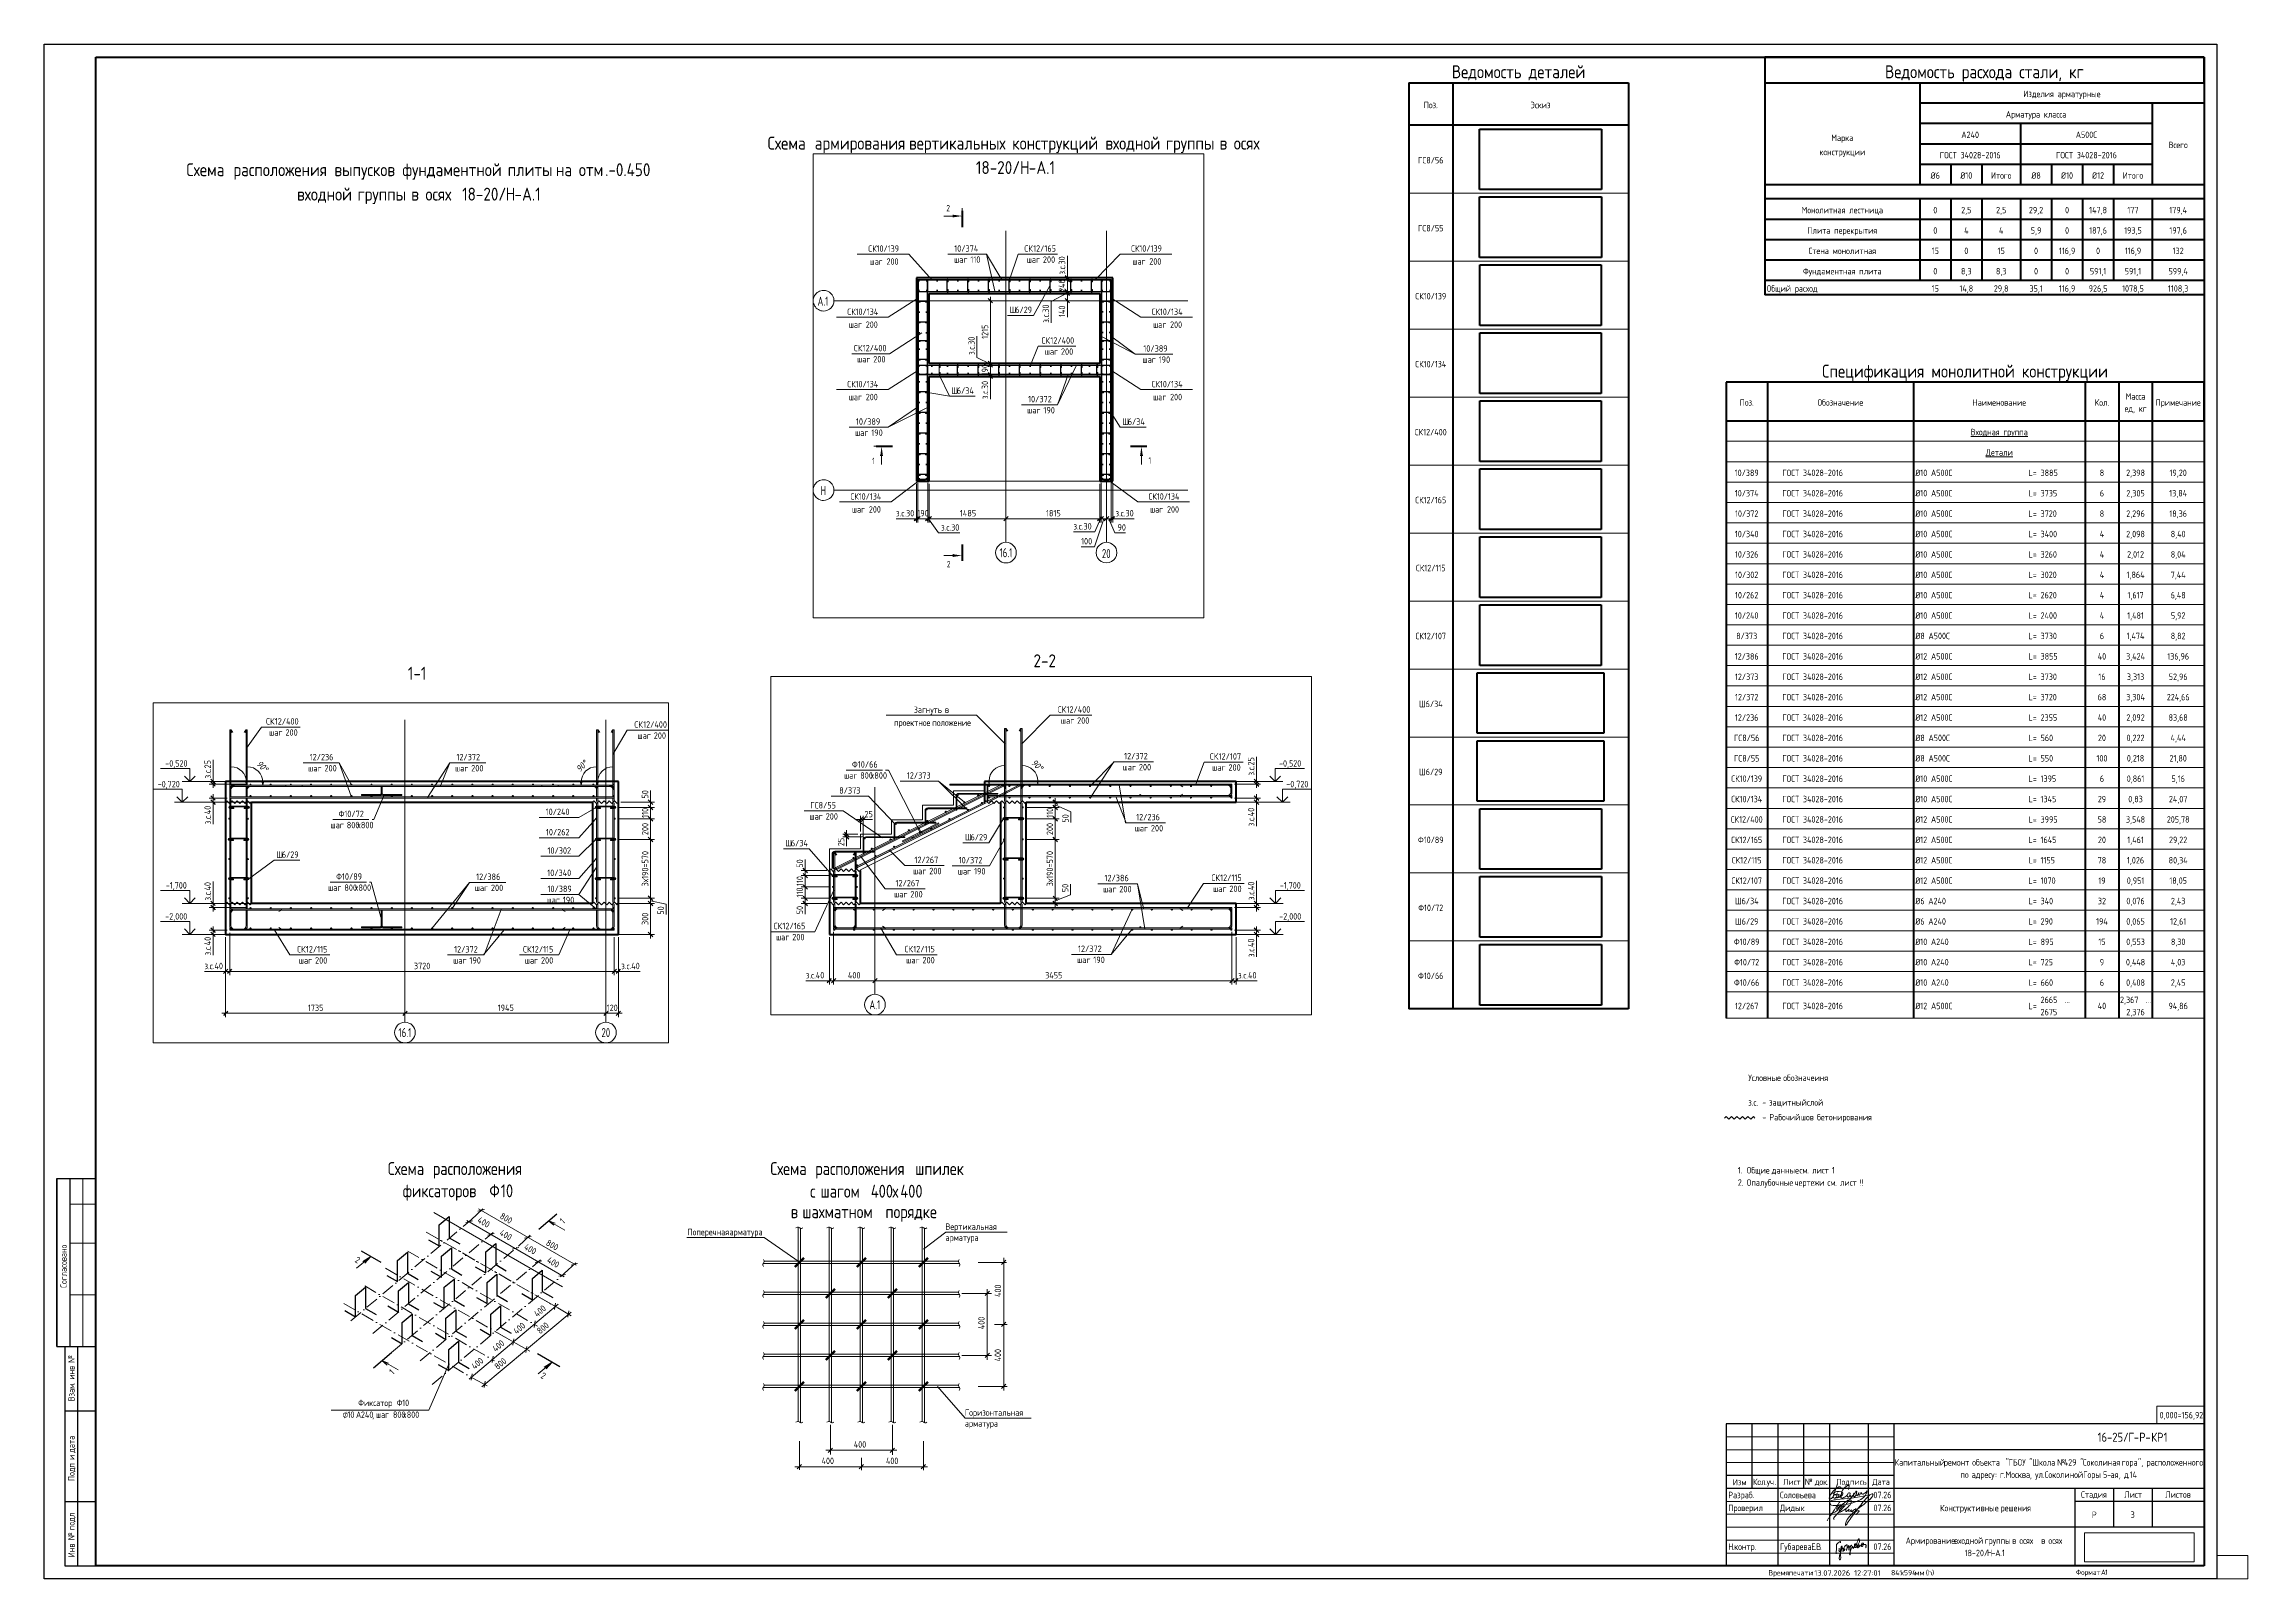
# Paper-space layout 'Layout1' of a CAD drawing. Header units: millimetres. Extents: x -841 to 12, y 0 to 594.
# The model-space entities are those that its viewports show. They can reach past a viewport. Long polylines and large blocks are cut down to what shows.
import ezdxf

# ---------------------------------------------------------------- set-up
doc = ezdxf.new("R2010")
doc.units = ezdxf.units.MM
for name, pattern in [('01 Штриховая _2 мм_', [3, 2, -1]), ('02 Штрихпунктирная _20 мм_', [25, 20, -2.5, 0, -2.5]), ('02 Штрихпунктирная _5 мм_', [8, 5, -1.5, 0, -1.5]), ('04 Пунктир 10мм', [10, 0, -10])]:
    doc.linetypes.add(name, pattern=pattern)
doc.layers.add('_NPLT_SIGN', color=5, linetype='Continuous', lineweight=9, plot=False)
doc.layers.add('NPLT_SIGN', color=5, linetype='Continuous', lineweight=9, plot=False)
for name, color, linetype, lineweight in [('AA_Dim', 7, 'Continuous', 9), ('AA_Dim-25', 7, 'Continuous', 9), ('AA_Dim-50', 7, 'Continuous', 9), ('AA_Linii', 7, 'Continuous', 9), ('AA_Oformlenie', 7, 'Continuous', 9), ('AA_Razrez', 7, 'Continuous', 9), ('AA_Vinoska', 7, 'Continuous', 9), ('AA_Visotnaya otmetka', 7, 'Continuous', 9), ('AF_Lestnica', 7, '01 Штриховая _2 мм_', 9), ('AF_Perekritie_Опалубка', 253, 'Continuous', 20), ('AF_Stena_Опалубка', 253, 'Continuous', 20), ('Gen_Stamp', 7, 'Continuous', 9), ('Gen_Table', 7, 'Continuous', 9), ('Gen_Text', 7, 'Continuous', 9), ('KR_Armatura', 7, 'Continuous', 20), ('KR_Armatura_Tonkie', 7, 'Continuous', 20), ('KR_Fundament', 7, 'Continuous', 20), ('Оси', 7, 'Continuous', 9)]:
    doc.layers.add(name, color=color, linetype=linetype, lineweight=lineweight)
doc.layers.add('AA_NPLT_Vports', color=254, linetype='Continuous', plot=False)
doc.styles.add('GOST Common', font='GOST_Common.ttf', dxfattribs={"width": 0.85, "height": 62.5})
doc.styles.add('GOST Common_1', font='GOST_Common.ttf', dxfattribs={"width": 0.85, "height": 125})
doc.styles.add('GOST Common_2', font='GOST_Common.ttf', dxfattribs={"width": 0.85, "height": 2.5})
doc.styles.add('GOST Common_3', font='GOST_Common.ttf', dxfattribs={"width": 0.85, "height": 2.5})
doc.styles.add('GOST Common_4', font='GOST_Common.ttf', dxfattribs={"width": 0.85, "height": 5})
doc.styles.add('ISOCPEUR', font='isocpeur.TTF', dxfattribs={"width": 0.7, "height": 175})
doc.styles.add('ISOCPEUR_1', font='isocpeur.TTF', dxfattribs={"width": 0.7, "height": 125})
doc.styles.add('ISOCPEUR_10', font='isocpeur.TTF', dxfattribs={"width": 0.85, "height": 2})
doc.styles.add('ISOCPEUR_11', font='isocpeur.TTF', dxfattribs={"width": 0.85, "height": 2.1})
doc.styles.add('ISOCPEUR_12', font='isocpeur.TTF', dxfattribs={"width": 0.9, "height": 2})
doc.styles.add('ISOCPEUR_13', font='isocpeur.TTF', dxfattribs={"height": 2.1})
doc.styles.add('ISOCPEUR_14', font='isocpeur.TTF', dxfattribs={"width": 0.85, "height": 3.5})
doc.styles.add('ISOCPEUR_15', font='isocpeur.TTF', dxfattribs={"width": 0.75, "height": 2.5})
doc.styles.add('ISOCPEUR_16', font='isocpeur.TTF', dxfattribs={"width": 0.85, "height": 5})
doc.styles.add('ISOCPEUR_2', font='isocpeur.TTF', dxfattribs={"width": 0.9, "height": 125})
doc.styles.add('ISOCPEUR_3', font='isocpeur.TTF', dxfattribs={"width": 0.8, "height": 125})
doc.styles.add('ISOCPEUR_4', font='isocpeur.TTF', dxfattribs={"width": 0.7, "height": 87.5})
doc.styles.add('ISOCPEUR_5', font='isocpeur.TTF', dxfattribs={"width": 0.9, "height": 62.5})
doc.styles.add('ISOCPEUR_6', font='isocpeur.TTF', dxfattribs={"width": 0.8, "height": 62.5})
doc.styles.add('ISOCPEUR_7', font='isocpeur.TTF', dxfattribs={"width": 0.85, "height": 62.5})
doc.styles.add('ISOCPEUR_8', font='isocpeur.TTF', dxfattribs={"width": 0.85, "height": 2.5})
doc.styles.add('ISOCPEUR_9', font='isocpeur.TTF', dxfattribs={"width": 0.85, "height": 2.3})
doc.styles.add('ISOCPEUR_I', font='isocpeui.ttf', dxfattribs={"width": 0.85, "height": 62.5})
doc.dimstyles.new('00_Точн_3_знака__прозр_', dxfattribs={"dimscale": 304.8, "dimtxt": 125.344371, "dimasz": 0.278871, "dimexe": 0.246063, "dimexo": 0.164042, "dimgap": 0.016404, "dimtad": 1, "dimdec": 3, "dimrnd": 0.001, "dimdsep": 46, "dimtxsty": 'ISOCPEUR_2', "dimblk1": 'OBLIQUE', "dimblk2": 'OBLIQUE', "dimsah": 1, "dimcen": 0.09, "dimdle": 0.246063, "dimazin": 0, "dimtfac": 1, "dimtdec": 4, "dimtix": 1, "dimtmove": 0, "dimatfit": 3, "dimfxl": 1, "dimtvp": 1, "dimtolj": 1, "dimtzin": 0, "dimlwd": 18, "dimlwe": 18, "dimarcsym": 2})
doc.dimstyles.new('00_Точн_3_знака__прозр__1', dxfattribs={"dimscale": 304.8, "dimtxt": 125.344371, "dimasz": 0.278871, "dimexe": 0.246063, "dimexo": 0.164042, "dimgap": 0.016404, "dimtad": 1, "dimdec": 3, "dimrnd": 0.001, "dimdsep": 46, "dimtxsty": 'ISOCPEUR_2', "dimblk1": 'OBLIQUE', "dimblk2": 'OBLIQUE', "dimsah": 1, "dimcen": 0.09, "dimdle": 0.246063, "dimazin": 0, "dimtfac": 1, "dimtdec": 4, "dimtix": 1, "dimtmove": 1, "dimatfit": 3, "dimfxl": 1, "dimtvp": 1, "dimtolj": 1, "dimtzin": 0, "dimlwd": 18, "dimlwe": 18, "dimarcsym": 2})
doc.dimstyles.new('00_Точн_3_знака__прозр__2', dxfattribs={"dimscale": 304.8, "dimtxt": 62.672186, "dimasz": 0.139436, "dimexe": 0.123031, "dimexo": 0.082021, "dimgap": 0.008202, "dimtad": 1, "dimdec": 3, "dimrnd": 0.001, "dimdsep": 46, "dimtxsty": 'ISOCPEUR_5', "dimblk1": 'OBLIQUE', "dimblk2": 'OBLIQUE', "dimsah": 1, "dimcen": 0.09, "dimdle": 0.123031, "dimazin": 0, "dimtfac": 1, "dimtdec": 4, "dimtix": 1, "dimtmove": 1, "dimatfit": 3, "dimfxl": 1, "dimtvp": 1, "dimtolj": 1, "dimtzin": 0, "dimlwd": 18, "dimlwe": 18, "dimarcsym": 2})
doc.dimstyles.new('00_Точн_3_знака__прозр__3', dxfattribs={"dimscale": 304.8, "dimtxt": 62.672186, "dimasz": 0.139436, "dimexe": 0.123031, "dimexo": 0.082021, "dimgap": 0.008202, "dimtad": 1, "dimdec": 3, "dimrnd": 0.001, "dimdsep": 46, "dimtxsty": 'ISOCPEUR_5', "dimblk1": 'OBLIQUE', "dimblk2": 'OBLIQUE', "dimsah": 1, "dimcen": 0.09, "dimdle": 0.123031, "dimazin": 0, "dimtfac": 1, "dimtdec": 4, "dimtix": 1, "dimtmove": 0, "dimatfit": 3, "dimfxl": 1, "dimtvp": 1, "dimtolj": 1, "dimtzin": 0, "dimlwd": 18, "dimlwe": 18, "dimarcsym": 2})
doc.dimstyles.new('05_Округл_5мм__прозр_', dxfattribs={"dimscale": 304.8, "dimtxt": 62.672186, "dimasz": 0.139436, "dimexe": 0.123031, "dimexo": 0.082021, "dimgap": 0.008202, "dimtad": 1, "dimdec": 0, "dimrnd": 5, "dimdsep": 46, "dimtxsty": 'ISOCPEUR_5', "dimblk1": 'OBLIQUE', "dimblk2": 'OBLIQUE', "dimsah": 1, "dimcen": 0.09, "dimdle": 0.123031, "dimazin": 0, "dimtfac": 1, "dimtdec": 4, "dimtix": 1, "dimtmove": 1, "dimatfit": 3, "dimfxl": 1, "dimtvp": 1, "dimtolj": 1, "dimtzin": 0, "dimlwd": 18, "dimlwe": 18, "dimarcsym": 2})
doc.dimstyles.new('05_Округл_5мм__прозр__1', dxfattribs={"dimscale": 304.8, "dimtxt": 62.672186, "dimasz": 0.139436, "dimexe": 0.123031, "dimexo": 0.082021, "dimgap": 0.008202, "dimtad": 1, "dimdec": 0, "dimrnd": 5, "dimdsep": 46, "dimtxsty": 'ISOCPEUR_5', "dimblk1": 'OBLIQUE', "dimblk2": 'OBLIQUE', "dimsah": 1, "dimcen": 0.09, "dimdle": 0.123031, "dimazin": 0, "dimtfac": 1, "dimtdec": 4, "dimtix": 1, "dimtmove": 0, "dimatfit": 3, "dimfxl": 1, "dimtvp": 1, "dimtolj": 1, "dimtzin": 0, "dimlwd": 18, "dimlwe": 18, "dimarcsym": 2})
picture_1 = doc.add_image_def('image1.jpg', size_in_pixel=(1429, 378))
picture_2 = doc.add_image_def('image2.bmp', size_in_pixel=(1202, 598))
picture_3 = doc.add_image_def('image3.bmp', size_in_pixel=(1202, 598))
picture_4 = doc.add_image_def('image4.bmp', size_in_pixel=(1202, 598))
picture_5 = doc.add_image_def('image5.bmp', size_in_pixel=(1256, 600))
picture_6 = doc.add_image_def('image6.bmp', size_in_pixel=(1256, 600))
picture_7 = doc.add_image_def('image7.bmp', size_in_pixel=(1200, 600))
picture_8 = doc.add_image_def('image8.bmp', size_in_pixel=(1200, 600))
picture_9 = doc.add_image_def('image9.bmp', size_in_pixel=(1200, 600))
picture_10 = doc.add_image_def('image10.bmp', size_in_pixel=(1200, 600))
picture_11 = doc.add_image_def('image11.bmp', size_in_pixel=(1200, 600))
picture_12 = doc.add_image_def('image12.bmp', size_in_pixel=(1200, 600))
picture_13 = doc.add_image_def('image13.bmp', size_in_pixel=(1256, 623))

psp = doc.layouts.get("Layout1")

# ---------------------------------------------------------------- texts
at = {"layer": 'AA_Vinoska', "attachment_point": 1}
for s, insert, char_height, width, style in [('Рабочий', (-173.26, 179.93), 2.5, 13.288, 'ISOCPEUR_8'), ('\\fISOCPEUR|b0|i0|c204|p34|;\\W.85; ', (-162.3, 179.93), 2.5, 1.5673, 'ISOCPEUR_8'), ('шов', (-161.01, 179.93), 2.5, 5.9966, 'ISOCPEUR_8'), ('\\fISOCPEUR|b0|i0|c204|p34|;\\W.85; ', (-156.06, 179.93), 2.5, 1.5673, 'ISOCPEUR_8'), ('бетонирования', (-154.77, 179.93), 2.5, 24.5998, 'ISOCPEUR_8'), (' - ', (-177.37, 179.93), 2.5, 4.9745, 'ISOCPEUR_8'), ('Схема', (-707.95, 161.3), 5, 19.3527, 'GOST Common_4'), ('\\fGOST Common|b0|i0|c204|p34|;\\W.85; ', (-691.98, 161.3), 5, 1.7717, 'GOST Common_4'), ('расположения', (-690.52, 161.3), 5, 45.111, 'GOST Common_4'), ('Схема', (-559.91, 161.3), 5, 19.3527, 'GOST Common_4'), ('\\fGOST Common|b0|i0|c204|p34|;\\W.85; ', (-543.94, 161.3), 5, 1.7717, 'GOST Common_4'), ('расположения', (-542.48, 161.3), 5, 45.111, 'GOST Common_4'), ('\\fGOST Common|b0|i0|c204|p34|;\\W.85; ', (-505.26, 161.3), 5, 1.7717, 'GOST Common_4'), ('шпилек', (-503.8, 161.3), 5, 23.1688, 'GOST Common_4'), ('фиксаторов', (-702.22, 152.7), 5, 38.9099, 'GOST Common_4'), ('\\fGOST Common|b0|i0|c204|p34|;\\W.85; ', (-670.11, 152.7), 5, 1.7717, 'GOST Common_4'), ('\\fGOST Common|b0|i0|c204|p34|;\\W.85;Ф', (-668.65, 152.7), 5, 5.3152, 'GOST Common_4'), ('10', (-664.26, 152.7), 5, 6.3373, 'GOST Common_4'), ('\\fGOST Common|b0|i0|c204|p34|;\\W.85;с', (-544.5, 152.55), 5, 3.1346, 'GOST Common_4'), ('\\fGOST Common|b0|i0|c204|p34|;\\W.85; ', (-541.91, 152.55), 5, 1.7717, 'GOST Common_4'), ('шагом', (-540.45, 152.55), 5, 20.443, 'GOST Common_4'), (' 400', (-523.59, 152.55), 5, 13.288, 'GOST Common_4'), ('\\fGOST Common|b0|i0|c204|p34|;\\W.85;х', (-512.62, 152.55), 5, 3.6797, 'GOST Common_4'), ('400', (-509.59, 152.55), 5, 11.5162, 'GOST Common_4'), ('Вертикальная', (-492.11, 137.58), 2.5, 23.2369, 'GOST Common_2'), ('Поперечная', (-591.98, 135.49), 2.5, 18.8076, 'GOST Common_2'), ('\\fGOST Common|b0|i0|c204|p34|;\\W.85; ', (-576.47, 135.49), 2.5, 0.8859, 'GOST Common_2'), ('арматура', (-575.74, 135.49), 2.5, 16.0137, 'GOST Common_2'), ('арматура', (-492.11, 133.34), 2.5, 16.0137, 'GOST Common_2'), ('\\fGOST Common|b0|i0|c204|p34|;\\W.85;Ф', (-704.53, 69.39), 2.5, 2.5895, 'GOST Common_2'), ('10', (-702.39, 69.39), 2.5, 3.1346, 'GOST Common_2'), ('\\fGOST Common|b0|i0|c254|p34|;\\W.85;⌀', (-725.5, 64.81), 2.5, 2.3169, 'GOST Common_3'), ('10 ', (-723.58, 64.81), 2.5, 4.0205, 'GOST Common_2'), ('\\fGOST Common|b0|i0|c204|p34|;\\W.85;А', (-720.27, 64.81), 2.5, 2.3169, 'GOST Common_2'), ('240', (-718.35, 64.81), 2.5, 5.724, 'GOST Common_2'), (', ', (-713.99, 64.81), 2.5, 1.7717, 'GOST Common_2'), ('шаг', (-712.53, 64.81), 2.5, 6.2011, 'GOST Common_2'), (' 800', (-707.41, 64.81), 2.5, 6.4055, 'GOST Common_2'), ('\\fGOST Common|b0|i0|c204|p34|;\\W.85;х', (-702.12, 64.81), 2.5, 1.8399, 'GOST Common_2'), ('800', (-700.61, 64.81), 2.5, 5.5196, 'GOST Common_2'), ('арматура', (-484.62, 61.4), 2.5, 16.0137, 'GOST Common_2'), ('Горизонтальная', (-484.62, 65.63), 2.5, 26.5078, 'GOST Common_2'), ('400', (-527.6, 53.31), 2.5, 5.724, 'GOST Common_2'), ('400', (-540.06, 46.92), 2.5, 5.724, 'GOST Common_2'), ('400', (-515.14, 46.92), 2.5, 5.724, 'GOST Common_2'), ('Разраб', (-189.15, 33.73), 2.5, 11.5162, 'ISOCPEUR_8'), ('Проверил', (-189.15, 28.73), 2.5, 14.9234, 'ISOCPEUR_8'), ('\\fISOCPEUR|b0|i0|c204|p34|;\\W.85;.', (-179.65, 33.73), 2.5, 0.7496, 'ISOCPEUR_8'), ('Дидык', (-169.15, 28.73), 2.5, 9.8808, 'ISOCPEUR_8'), ('Соловьева', (-169.15, 33.73), 2.5, 16.7633, 'ISOCPEUR_8'), ('07.26', (-132.93, 33.73), 2.5, 7.1551, 'ISOCPEUR_15'), ('07.26', (-132.93, 28.73), 2.5, 7.1551, 'ISOCPEUR_15'), ('\\fISOCPEUR|b0|i0|c204|p34|;\\W.85;Н', (-189.15, 13.73), 2.5, 2.0443, 'ISOCPEUR_8'), ('\\fISOCPEUR|b0|i0|c204|p34|;\\W.85;.', (-187.47, 13.73), 2.5, 0.7496, 'ISOCPEUR_8'), ('контр', (-186.85, 13.73), 2.5, 9.6764, 'ISOCPEUR_8'), ('\\fISOCPEUR|b0|i0|c204|p34|;\\W.85;.', (-178.86, 13.73), 2.5, 0.7496, 'ISOCPEUR_8'), ('Губарева', (-169.15, 13.73), 2.5, 13.3481, 'ISOCPEUR_15'), ('\\fISOCPEUR|b0|i0|c204|p34|;\\W.75; ', (-158.14, 13.73), 2.5, 1.3829, 'ISOCPEUR_15'), ('\\fISOCPEUR|b0|i0|c204|p34|;\\W.75;Е', (-157, 13.73), 2.5, 1.6234, 'ISOCPEUR_15'), ('\\fISOCPEUR|b0|i0|c204|p34|;\\W.75;.', (-155.66, 13.73), 2.5, 0.6614, 'ISOCPEUR_15'), ('\\fISOCPEUR|b0|i0|c204|p34|;\\W.75;В', (-155.11, 13.73), 2.5, 1.8038, 'ISOCPEUR_15'), ('\\fISOCPEUR|b0|i0|c204|p34|;\\W.75;.', (-153.62, 13.73), 2.5, 0.6614, 'ISOCPEUR_15'), ('07.26', (-132.93, 13.73), 2.5, 7.1551, 'ISOCPEUR_15')]:
    psp.add_mtext(s, dxfattribs=dict(at, insert=insert, char_height=char_height, width=width, style=style))
at = {"layer": 'AA_Vinoska', "char_height": 2.5, "attachment_point": 1, "style": 'GOST Common_2'}
for s, insert, width, rotation in [('400', (-672.28, 140.33), 5.724, 330.0085), ('800', (-663.6, 141.86), 5.5196, 330.0085), ('\\fGOST Common|b0|i0|c204|p34|;\\W.85;1', (-641.65, 139.04), 1.2947, 42.66422), ('400', (-663.74, 135.41), 5.724, 330.0085), ('400', (-654.27, 129.94), 5.724, 330.0085), ('800', (-645.77, 131.47), 5.5196, 330.0085), ('\\fGOST Common|b0|i0|c204|p34|;\\W.85;2', (-719.73, 124.92), 1.8399, 331), ('400', (-645.37, 124.8), 5.724, 330.0085), ('400', (-473.08, 109.12), 5.724, 90), ('400', (-651.72, 103.12), 5.724, 40), ('400', (-659.71, 96.42), 5.724, 40), ('800', (-650.59, 96.51), 5.5196, 40), ('400', (-479.47, 96.66), 5.724, 90), ('400', (-667.81, 89.62), 5.724, 40), ('400', (-473.08, 84.19), 5.724, 90), ('\\fGOST Common|b0|i0|c204|p34|;\\W.85;1', (-707.7, 80.59), 1.2947, 45.25441), ('400', (-675.92, 82.82), 5.724, 40), ('800', (-667.02, 82.72), 5.5196, 40), ('\\fGOST Common|b0|i0|c204|p34|;\\W.85;2', (-647.85, 80.11), 1.8399, 331)]:
    psp.add_mtext(s, dxfattribs=dict(at, insert=insert, width=width, rotation=rotation))
at = {"layer": 'Gen_Stamp', "attachment_point": 1}
for s, insert, char_height, width, style in [('0,000=156,92', (-22.2, 64.64), 2.5, 19.6253, 'ISOCPEUR_8'), ('16-25/', (-46.18, 56.59), 3.5, 14.4464, 'ISOCPEUR_14'), ('\\fISOCPEUR|b0|i0|c204|p34|;\\W.85;Г', (-34.26, 56.59), 3.5, 2.5213, 'ISOCPEUR_14'), ('\\fISOCPEUR|b0|i0|c204|p34|;\\W.85;-', (-32.18, 56.59), 3.5, 2.5213, 'ISOCPEUR_14'), ('\\fISOCPEUR|b0|i0|c204|p34|;\\W.85;Р', (-30.1, 56.59), 3.5, 2.9302, 'ISOCPEUR_14'), ('\\fISOCPEUR|b0|i0|c204|p34|;\\W.85;-', (-27.68, 56.59), 3.5, 2.5213, 'ISOCPEUR_14'), ('КР', (-25.45, 56.59), 3.5, 5.8603, 'ISOCPEUR_14'), ('\\fISOCPEUR|b0|i0|c204|p34|;\\W.85;1', (-20.62, 56.59), 3.5, 1.8399, 'ISOCPEUR_14'), ('Капитальный', (-124.75, 46.35), 2.5, 21.5333, 'ISOCPEUR_8'), ('\\fISOCPEUR|b0|i0|c204|p34|;\\W.85; ', (-106.98, 46.35), 2.5, 1.5673, 'ISOCPEUR_8'), ('ремонт', (-105.69, 46.35), 2.5, 11.7207, 'ISOCPEUR_8'), ('\\fISOCPEUR|b0|i0|c204|p34|;\\W.85; ', (-96.02, 46.35), 2.5, 1.5673, 'ISOCPEUR_8'), ('объекта', (-94.72, 46.35), 2.5, 13.9013, 'ISOCPEUR_8'), (' "', (-83.25, 46.35), 2.5, 3.1346, 'ISOCPEUR_8'), ('ГБОУ', (-80.67, 46.35), 2.5, 7.9728, 'ISOCPEUR_8'), (' "', (-74.09, 46.35), 2.5, 3.1346, 'ISOCPEUR_8'), ('Школа', (-71.5, 46.35), 2.5, 10.1534, 'ISOCPEUR_8'), ('\\fISOCPEUR|b0|i0|c204|p34|;\\W.85; ', (-63.12, 46.35), 2.5, 1.5673, 'ISOCPEUR_8'), ('\\fISOCPEUR|b0|i0|c204|p34|;\\W.85;№', (-61.83, 46.35), 2.5, 3.1346, 'ISOCPEUR_8'), ('429 "', (-59.25, 46.35), 2.5, 8.8586, 'ISOCPEUR_8'), ('Соколиная', (-51.94, 46.35), 2.5, 16.7633, 'ISOCPEUR_8'), ('\\fISOCPEUR|b0|i0|c204|p34|;\\W.85; ', (-38.1, 46.35), 2.5, 1.5673, 'ISOCPEUR_8'), ('гора', (-36.81, 46.35), 2.5, 7.5639, 'ISOCPEUR_8'), ('", ', (-30.57, 46.35), 2.5, 4.0205, 'ISOCPEUR_8'), ('расположенного', (-27.25, 46.35), 2.5, 26.1671, 'ISOCPEUR_8'), ('по', (-99.28, 41.59), 2.5, 3.6797, 'ISOCPEUR_8'), ('\\fISOCPEUR|b0|i0|c204|p34|;\\W.85; ', (-96.24, 41.59), 2.5, 1.5673, 'ISOCPEUR_8'), ('адресу', (-94.95, 41.59), 2.5, 10.9711, 'ISOCPEUR_8'), (': ', (-85.9, 41.59), 2.5, 2.3169, 'ISOCPEUR_8'), ('\\fISOCPEUR|b0|i0|c204|p34|;\\W.85;г', (-83.98, 41.59), 2.5, 1.8399, 'ISOCPEUR_8'), ('\\fISOCPEUR|b0|i0|c204|p34|;\\W.85;.', (-82.47, 41.59), 2.5, 0.7496, 'ISOCPEUR_8'), ('Москва', (-81.85, 41.59), 2.5, 11.4481, 'ISOCPEUR_8'), (', ', (-72.4, 41.59), 2.5, 2.4532, 'ISOCPEUR_8'), ('ул', (-70.38, 41.59), 2.5, 3.6797, 'ISOCPEUR_8'), ('\\fISOCPEUR|b0|i0|c204|p34|;\\W.85;.', (-67.34, 41.59), 2.5, 0.7496, 'ISOCPEUR_8'), ('Соколиной', (-66.72, 41.59), 2.5, 16.5589, 'ISOCPEUR_8'), ('\\fISOCPEUR|b0|i0|c204|p34|;\\W.85; ', (-53.06, 41.59), 2.5, 1.5673, 'ISOCPEUR_8'), ('Горы', (-51.77, 41.59), 2.5, 7.5639, 'ISOCPEUR_8'), (' 5-', (-45.53, 41.59), 2.5, 5.247, 'ISOCPEUR_8'), ('ая', (-41.2, 41.59), 2.5, 3.8842, 'ISOCPEUR_8'), (', ', (-37.99, 41.59), 2.5, 2.4532, 'ISOCPEUR_8'), ('\\fISOCPEUR|b0|i0|c204|p34|;\\W.85;д', (-35.97, 41.59), 2.5, 1.8399, 'ISOCPEUR_8'), ('.14', (-34.45, 41.59), 2.5, 4.0886, 'ISOCPEUR_8'), ('Конструктивные', (-107.15, 28.68), 2.5, 26.8485, 'ISOCPEUR_8'), ('\\fISOCPEUR|b0|i0|c204|p34|;\\W.85; ', (-85, 28.68), 2.5, 1.5673, 'ISOCPEUR_8'), ('решения', (-83.71, 28.68), 2.5, 13.3561, 'ISOCPEUR_8'), ('\\fISOCPEUR|b0|i0|c204|p34|;\\W.85;3', (-33.39, 26.12), 2.5, 1.8399, 'ISOCPEUR_8'), ('Армирование', (-120.48, 16.06), 2.5, 21.1245, 'ISOCPEUR_8'), ('\\fISOCPEUR|b0|i0|c204|p34|;\\W.85; ', (-103.05, 16.06), 2.5, 1.5673, 'ISOCPEUR_8'), ('входной', (-101.76, 16.06), 2.5, 12.8791, 'ISOCPEUR_8'), ('18-20/', (-97.65, 11.29), 2.5, 10.4941, 'ISOCPEUR_8'), ('\\fISOCPEUR|b0|i0|c204|p34|;\\W.85; ', (-91.13, 16.06), 2.5, 1.5673, 'ISOCPEUR_8'), ('группы', (-89.84, 16.06), 2.5, 11.2437, 'ISOCPEUR_8'), ('\\fISOCPEUR|b0|i0|c204|p34|;\\W.85;Н', (-88.99, 11.29), 2.5, 2.0443, 'ISOCPEUR_8'), ('\\fISOCPEUR|b0|i0|c204|p34|;\\W.85;-', (-87.31, 11.29), 2.5, 1.8399, 'ISOCPEUR_8'), ('\\fISOCPEUR|b0|i0|c204|p34|;\\W.85;А', (-85.79, 11.29), 2.5, 2.3169, 'ISOCPEUR_8'), ('.1', (-83.88, 11.29), 2.5, 2.0443, 'ISOCPEUR_8'), ('\\fISOCPEUR|b0|i0|c204|p34|;\\W.85; ', (-80.56, 16.06), 2.5, 1.5673, 'ISOCPEUR_8'), ('\\fISOCPEUR|b0|i0|c204|p34|;\\W.85;в', (-79.27, 16.06), 2.5, 1.8399, 'ISOCPEUR_8'), ('\\fISOCPEUR|b0|i0|c204|p34|;\\W.85; ', (-77.75, 16.06), 2.5, 1.5673, 'ISOCPEUR_8'), ('осях', (-76.45, 16.06), 2.5, 7.0869, 'ISOCPEUR_8'), ('\\fISOCPEUR|b0|i0|c204|p34|;\\W.85;в', (-68.02, 16.06), 2.5, 1.8399, 'ISOCPEUR_8'), ('\\fISOCPEUR|b0|i0|c204|p34|;\\W.85; ', (-66.5, 16.06), 2.5, 1.5673, 'ISOCPEUR_8'), ('осях', (-65.21, 16.06), 2.5, 7.0869, 'ISOCPEUR_8')]:
    psp.add_mtext(s, dxfattribs=dict(at, insert=insert, char_height=char_height, width=width, style=style))
at = {"layer": 'Gen_Stamp', "insert": (-155.83, 3.34), "char_height": 2.1, "width": 27.4162, "attachment_point": 1, "line_spacing_factor": 1.135194, "style": 'ISOCPEUR_13'}
psp.add_mtext('13.07.2026 12:27:01', dxfattribs=at)
at = {"layer": 'Gen_Table', "line_spacing_factor": 1.135194}
for s, insert, char_height, width, attachment_point, style in [('Ведомость деталей', (-270.29, 585.78), 5, 61.6017, 2, 'ISOCPEUR_16'), ('Ведомость расхода стали, кг', (-90, 585.78), 5, 93.5455, 2, 'ISOCPEUR_16'), ('Поз.', (-304.29, 571.67), 2.5, 6.0764, 2, 'ISOCPEUR_8'), ('Эскиз', (-261.79, 571.67), 2.5, 8.5431, 2, 'ISOCPEUR_8'), ('Изделия арматурные', (-60, 575.95), 2.5, 32.6684, 2, 'ISOCPEUR_8'), ('Арматура класса', (-70, 568.06), 2.5, 27.5245, 2, 'ISOCPEUR_8'), ('Марка', (-145, 558.96), 2.5, 9.6862, 2, 'ISOCPEUR_8'), ('А240', (-95.5, 560.16), 2.5, 7.7008, 2, 'ISOCPEUR_8'), ('А500С', (-50.5, 560.16), 2.5, 9.2049, 2, 'ISOCPEUR_8'), ('Всего', (-15, 556.22), 2.5, 8.6935, 2, 'ISOCPEUR_8'), ('ГС8/56', (-304.29, 550.3), 2.5, 10.4683, 2, 'ISOCPEUR_8'), ('конструкции', (-145, 553.48), 2.5, 19.6432, 2, 'ISOCPEUR_8'), ('ГОСТ 34028-2016', (-95.5, 552.27), 2.5, 26.1107, 2, 'ISOCPEUR_8'), ('ГОСТ 34028-2016', (-50.5, 552.27), 2.5, 26.1107, 2, 'ISOCPEUR_8'), ('Ø6', (-109, 544.38), 2.5, 4.2114, 2, 'ISOCPEUR_8'), ('Ø10', (-97, 544.38), 2.5, 5.4447, 2, 'ISOCPEUR_8'), ('Итого', (-83.5, 544.38), 2.5, 9.4456, 2, 'ISOCPEUR_8'), ('Ø8', (-70, 544.38), 2.5, 4.2114, 2, 'ISOCPEUR_8'), ('Ø10', (-58, 544.38), 2.5, 5.4447, 2, 'ISOCPEUR_8'), ('Ø12', (-46, 544.38), 2.5, 5.4447, 2, 'ISOCPEUR_8'), ('Итого', (-32.5, 544.38), 2.5, 9.4456, 2, 'ISOCPEUR_8'), ('Монолитная лестница', (-145, 531.01), 2.5, 34.7741, 2, 'ISOCPEUR_8'), ('\\fISOCPEUR|b0|i0|c204|p34|;\\W.85;0', (-109, 531.01), 2.5, 1.7447, 2, 'ISOCPEUR_8'), ('2,5', (-97, 531.01), 2.5, 4.3618, 2, 'ISOCPEUR_8'), ('2,5', (-83.5, 531.01), 2.5, 4.3618, 2, 'ISOCPEUR_8'), ('29,2', (-70, 531.01), 2.5, 6.1065, 2, 'ISOCPEUR_8'), ('\\fISOCPEUR|b0|i0|c204|p34|;\\W.85;0', (-58, 531.01), 2.5, 1.7447, 2, 'ISOCPEUR_8'), ('147,8', (-46, 531.01), 2.5, 7.5805, 2, 'ISOCPEUR_8'), ('177', (-32.5, 531.01), 2.5, 4.7228, 2, 'ISOCPEUR_8'), ('179,4', (-15, 531.01), 2.5, 7.5805, 2, 'ISOCPEUR_8'), ('ГС8/55', (-304.29, 524), 2.5, 10.4683, 2, 'ISOCPEUR_8'), ('Плита перекрытия', (-145, 523.12), 2.5, 29.3294, 2, 'ISOCPEUR_8'), ('\\fISOCPEUR|b0|i0|c204|p34|;\\W.85;0', (-109, 523.12), 2.5, 1.7447, 2, 'ISOCPEUR_8'), ('\\fISOCPEUR|b0|i0|c204|p34|;\\W.85;4', (-97, 523.12), 2.5, 1.9854, 2, 'ISOCPEUR_8'), ('\\fISOCPEUR|b0|i0|c204|p34|;\\W.85;4', (-83.5, 523.12), 2.5, 1.9854, 2, 'ISOCPEUR_8'), ('5,9', (-70, 523.12), 2.5, 4.3618, 2, 'ISOCPEUR_8'), ('\\fISOCPEUR|b0|i0|c204|p34|;\\W.85;0', (-58, 523.12), 2.5, 1.7447, 2, 'ISOCPEUR_8'), ('187,6', (-46, 523.12), 2.5, 7.3399, 2, 'ISOCPEUR_8'), ('193,5', (-32.5, 523.12), 2.5, 7.3399, 2, 'ISOCPEUR_8'), ('197,6', (-15, 523.12), 2.5, 7.3399, 2, 'ISOCPEUR_8'), ('Стена монолитная', (-145, 515.23), 2.5, 29.3294, 2, 'ISOCPEUR_8'), ('15', (-109, 515.23), 2.5, 2.9781, 2, 'ISOCPEUR_8'), ('\\fISOCPEUR|b0|i0|c204|p34|;\\W.85;0', (-97, 515.23), 2.5, 1.7447, 2, 'ISOCPEUR_8'), ('15', (-83.5, 515.23), 2.5, 2.9781, 2, 'ISOCPEUR_8'), ('\\fISOCPEUR|b0|i0|c204|p34|;\\W.85;0', (-70, 515.23), 2.5, 1.7447, 2, 'ISOCPEUR_8'), ('116,9', (-58, 515.23), 2.5, 6.8285, 2, 'ISOCPEUR_8'), ('\\fISOCPEUR|b0|i0|c204|p34|;\\W.85;0', (-46, 515.23), 2.5, 1.7447, 2, 'ISOCPEUR_8'), ('116,9', (-32.5, 515.23), 2.5, 6.8285, 2, 'ISOCPEUR_8'), ('132', (-15, 515.23), 2.5, 4.7228, 2, 'ISOCPEUR_8'), ('Фундаментная плита', (-145, 507.34), 2.5, 33.7814, 2, 'ISOCPEUR_8'), ('\\fISOCPEUR|b0|i0|c204|p34|;\\W.85;0', (-109, 507.34), 2.5, 1.7447, 2, 'ISOCPEUR_8'), ('8,3', (-97, 507.34), 2.5, 4.3618, 2, 'ISOCPEUR_8'), ('8,3', (-83.5, 507.34), 2.5, 4.3618, 2, 'ISOCPEUR_8'), ('\\fISOCPEUR|b0|i0|c204|p34|;\\W.85;0', (-70, 507.34), 2.5, 1.7447, 2, 'ISOCPEUR_8'), ('\\fISOCPEUR|b0|i0|c204|p34|;\\W.85;0', (-58, 507.34), 2.5, 1.7447, 2, 'ISOCPEUR_8'), ('591,1', (-46, 507.34), 2.5, 6.8285, 2, 'ISOCPEUR_8'), ('591,1', (-32.5, 507.34), 2.5, 6.8285, 2, 'ISOCPEUR_8'), ('599,4', (-15, 507.34), 2.5, 8.0919, 2, 'ISOCPEUR_8'), ('СК10/139', (-304.29, 497.69), 2.5, 13.1757, 2, 'ISOCPEUR_8'), ('Общий расход', (-174.25, 500.65), 2.5, 21.5985, 1, 'ISOCPEUR_8'), ('15', (-109, 500.65), 2.5, 2.9781, 2, 'ISOCPEUR_8'), ('14,8', (-97, 500.65), 2.5, 5.8358, 2, 'ISOCPEUR_8'), ('29,8', (-83.5, 500.65), 2.5, 6.1065, 2, 'ISOCPEUR_8'), ('35,1', (-70, 500.65), 2.5, 5.5951, 2, 'ISOCPEUR_8'), ('116,9', (-58, 500.65), 2.5, 6.8285, 2, 'ISOCPEUR_8'), ('926,5', (-46, 500.65), 2.5, 7.8513, 2, 'ISOCPEUR_8'), ('1078,5', (-32.5, 500.65), 2.5, 9.0846, 2, 'ISOCPEUR_8'), ('1108,3', (-15, 500.65), 2.5, 8.5732, 2, 'ISOCPEUR_8'), ('СК10/134', (-304.29, 471.39), 2.5, 13.4163, 2, 'ISOCPEUR_8'), ('Спецификация монолитной конструкции', (-97.5, 469.93), 5, 125.7902, 2, 'ISOCPEUR_16'), ('Поз.', (-182, 456.54), 2.5, 6.0764, 2, 'ISOCPEUR_8'), ('Обозначение', (-145.75, 456.54), 2.5, 19.5228, 2, 'ISOCPEUR_8'), ('Наименование', (-84.25, 456.54), 2.5, 21.8993, 2, 'ISOCPEUR_8'), ('Кол.', (-44.5, 456.54), 2.5, 6.2269, 2, 'ISOCPEUR_8'), ('Масса\\Pед, кг', (-31.5, 458.91), 2.5, 9.3252, 2, 'ISOCPEUR_8'), ('Примечание', (-15, 456.54), 2.5, 18.1692, 2, 'ISOCPEUR_8'), ('СК12/400', (-304.29, 445.08), 2.5, 13.9277, 2, 'ISOCPEUR_8'), ('\\LВходная группа', (-84.25, 445.1), 2.5, 24.8773, 2, 'ISOCPEUR_8'), ('\\LДетали', (-84.25, 437.21), 2.5, 11.6716, 2, 'ISOCPEUR_8'), ('10/389', (-182, 429.32), 2.5, 9.957, 2, 'ISOCPEUR_8'), ('ГОСТ 34028-2016', (-168.25, 429.32), 2.5, 26.1107, 1, 'ISOCPEUR_8'), ('Ø10 А500С', (-116.75, 429.32), 2.5, 16.1236, 1, 'ISOCPEUR_8'), ('L=', (-69.75, 429.32), 2.5, 3.4894, 3, 'ISOCPEUR_8'), ('3885', (-68.25, 429.32), 2.5, 6.9789, 1, 'ISOCPEUR_8'), ('\\fISOCPEUR|b0|i0|c204|p34|;\\W.85;8', (-44.5, 429.32), 2.5, 1.7447, 2, 'ISOCPEUR_8'), ('2,398', (-31.5, 429.32), 2.5, 7.8513, 2, 'ISOCPEUR_8'), ('19,20', (-15, 429.32), 2.5, 7.3399, 2, 'ISOCPEUR_8'), ('СК12/165', (-304.29, 418.78), 2.5, 13.1757, 2, 'ISOCPEUR_8'), ('10/374', (-182, 421.42), 2.5, 10.1976, 2, 'ISOCPEUR_8'), ('ГОСТ 34028-2016', (-168.25, 421.42), 2.5, 26.1107, 1, 'ISOCPEUR_8'), ('Ø10 А500С', (-116.75, 421.42), 2.5, 16.1236, 1, 'ISOCPEUR_8'), ('L=', (-69.75, 421.42), 2.5, 3.4894, 3, 'ISOCPEUR_8'), ('3735', (-68.25, 421.42), 2.5, 6.9789, 1, 'ISOCPEUR_8'), ('\\fISOCPEUR|b0|i0|c204|p34|;\\W.85;6', (-44.5, 421.42), 2.5, 1.7447, 2, 'ISOCPEUR_8'), ('2,305', (-31.5, 421.42), 2.5, 7.8513, 2, 'ISOCPEUR_8'), ('13,84', (-15, 421.42), 2.5, 7.5805, 2, 'ISOCPEUR_8'), ('10/372', (-182, 413.53), 2.5, 9.957, 2, 'ISOCPEUR_8'), ('ГОСТ 34028-2016', (-168.25, 413.53), 2.5, 26.1107, 1, 'ISOCPEUR_8'), ('Ø10 А500С', (-116.75, 413.53), 2.5, 16.1236, 1, 'ISOCPEUR_8'), ('L=', (-69.75, 413.53), 2.5, 3.4894, 3, 'ISOCPEUR_8'), ('3720', (-68.25, 413.53), 2.5, 6.9789, 1, 'ISOCPEUR_8'), ('\\fISOCPEUR|b0|i0|c204|p34|;\\W.85;8', (-44.5, 413.53), 2.5, 1.7447, 2, 'ISOCPEUR_8'), ('2,296', (-31.5, 413.53), 2.5, 7.8513, 2, 'ISOCPEUR_8'), ('18,36', (-15, 413.53), 2.5, 7.3399, 2, 'ISOCPEUR_8'), ('10/340', (-182, 405.64), 2.5, 10.1976, 2, 'ISOCPEUR_8'), ('ГОСТ 34028-2016', (-168.25, 405.64), 2.5, 26.1107, 1, 'ISOCPEUR_8'), ('Ø10 А500С', (-116.75, 405.64), 2.5, 16.1236, 1, 'ISOCPEUR_8'), ('L=', (-69.75, 405.64), 2.5, 3.4894, 3, 'ISOCPEUR_8'), ('3400', (-68.25, 405.64), 2.5, 7.2195, 1, 'ISOCPEUR_8'), ('\\fISOCPEUR|b0|i0|c204|p34|;\\W.85;4', (-44.5, 405.64), 2.5, 1.9854, 2, 'ISOCPEUR_8'), ('2,098', (-31.5, 405.64), 2.5, 7.8513, 2, 'ISOCPEUR_8'), ('8,40', (-15, 405.64), 2.5, 6.3472, 2, 'ISOCPEUR_8'), ('СК12/115', (-304.29, 392.48), 2.5, 12.6643, 2, 'ISOCPEUR_8'), ('10/326', (-182, 397.75), 2.5, 9.957, 2, 'ISOCPEUR_8'), ('ГОСТ 34028-2016', (-168.25, 397.75), 2.5, 26.1107, 1, 'ISOCPEUR_8'), ('Ø10 А500С', (-116.75, 397.75), 2.5, 16.1236, 1, 'ISOCPEUR_8'), ('L=', (-69.75, 397.75), 2.5, 3.4894, 3, 'ISOCPEUR_8'), ('3260', (-68.25, 397.75), 2.5, 6.9789, 1, 'ISOCPEUR_8'), ('\\fISOCPEUR|b0|i0|c204|p34|;\\W.85;4', (-44.5, 397.75), 2.5, 1.9854, 2, 'ISOCPEUR_8'), ('2,012', (-31.5, 397.75), 2.5, 7.3399, 2, 'ISOCPEUR_8'), ('8,04', (-15, 397.75), 2.5, 6.3472, 2, 'ISOCPEUR_8'), ('10/302', (-182, 389.86), 2.5, 9.957, 2, 'ISOCPEUR_8'), ('ГОСТ 34028-2016', (-168.25, 389.86), 2.5, 26.1107, 1, 'ISOCPEUR_8'), ('Ø10 А500С', (-116.75, 389.86), 2.5, 16.1236, 1, 'ISOCPEUR_8'), ('L=', (-69.75, 389.86), 2.5, 3.4894, 3, 'ISOCPEUR_8'), ('3020', (-68.25, 389.86), 2.5, 6.9789, 1, 'ISOCPEUR_8'), ('\\fISOCPEUR|b0|i0|c204|p34|;\\W.85;4', (-44.5, 389.86), 2.5, 1.9854, 2, 'ISOCPEUR_8'), ('1,864', (-31.5, 389.86), 2.5, 7.5805, 2, 'ISOCPEUR_8'), ('7,44', (-15, 389.86), 2.5, 6.5878, 2, 'ISOCPEUR_8'), ('10/262', (-182, 381.97), 2.5, 9.957, 2, 'ISOCPEUR_8'), ('ГОСТ 34028-2016', (-168.25, 381.97), 2.5, 26.1107, 1, 'ISOCPEUR_8'), ('Ø10 А500С', (-116.75, 381.97), 2.5, 16.1236, 1, 'ISOCPEUR_8'), ('L=', (-69.75, 381.97), 2.5, 3.4894, 3, 'ISOCPEUR_8'), ('2620', (-68.25, 381.97), 2.5, 6.9789, 1, 'ISOCPEUR_8'), ('\\fISOCPEUR|b0|i0|c204|p34|;\\W.85;4', (-44.5, 381.97), 2.5, 1.9854, 2, 'ISOCPEUR_8'), ('1,617', (-31.5, 381.97), 2.5, 6.8285, 2, 'ISOCPEUR_8'), ('6,48', (-15, 381.97), 2.5, 6.3472, 2, 'ISOCPEUR_8'), ('10/240', (-182, 374.08), 2.5, 10.1976, 2, 'ISOCPEUR_8'), ('ГОСТ 34028-2016', (-168.25, 374.08), 2.5, 26.1107, 1, 'ISOCPEUR_8'), ('Ø10 А500С', (-116.75, 374.08), 2.5, 16.1236, 1, 'ISOCPEUR_8'), ('L=', (-69.75, 374.08), 2.5, 3.4894, 3, 'ISOCPEUR_8'), ('2400', (-68.25, 374.08), 2.5, 7.2195, 1, 'ISOCPEUR_8'), ('\\fISOCPEUR|b0|i0|c204|p34|;\\W.85;4', (-44.5, 374.08), 2.5, 1.9854, 2, 'ISOCPEUR_8'), ('1,481', (-31.5, 374.08), 2.5, 7.0691, 2, 'ISOCPEUR_8'), ('5,92', (-15, 374.08), 2.5, 6.1065, 2, 'ISOCPEUR_8'), ('СК12/107', (-304.29, 366.17), 2.5, 13.1757, 2, 'ISOCPEUR_8'), ('12/386', (-182, 358.29), 2.5, 9.957, 2, 'ISOCPEUR_8'), ('8/373', (-182, 366.19), 2.5, 8.7236, 2, 'ISOCPEUR_8'), ('ГОСТ 34028-2016', (-168.25, 366.19), 2.5, 26.1107, 1, 'ISOCPEUR_8'), ('ГОСТ 34028-2016', (-168.25, 358.29), 2.5, 26.1107, 1, 'ISOCPEUR_8'), ('Ø8 А500С', (-116.75, 366.19), 2.5, 14.8903, 1, 'ISOCPEUR_8'), ('Ø12 А500С', (-116.75, 358.29), 2.5, 16.1236, 1, 'ISOCPEUR_8'), ('L=', (-69.75, 366.19), 2.5, 3.4894, 3, 'ISOCPEUR_8'), ('L=', (-69.75, 358.29), 2.5, 3.4894, 3, 'ISOCPEUR_8'), ('3730', (-68.25, 366.19), 2.5, 6.9789, 1, 'ISOCPEUR_8'), ('3855', (-68.25, 358.29), 2.5, 6.9789, 1, 'ISOCPEUR_8'), ('40', (-44.5, 358.29), 2.5, 3.7301, 2, 'ISOCPEUR_8'), ('\\fISOCPEUR|b0|i0|c204|p34|;\\W.85;6', (-44.5, 366.19), 2.5, 1.7447, 2, 'ISOCPEUR_8'), ('3,424', (-31.5, 358.29), 2.5, 8.3326, 2, 'ISOCPEUR_8'), ('1,474', (-31.5, 366.19), 2.5, 7.8212, 2, 'ISOCPEUR_8'), ('136,96', (-15, 358.29), 2.5, 9.0846, 2, 'ISOCPEUR_8'), ('8,82', (-15, 366.19), 2.5, 6.1065, 2, 'ISOCPEUR_8'), ('12/373', (-182, 350.4), 2.5, 9.957, 2, 'ISOCPEUR_8'), ('ГОСТ 34028-2016', (-168.25, 350.4), 2.5, 26.1107, 1, 'ISOCPEUR_8'), ('Ø12 А500С', (-116.75, 350.4), 2.5, 16.1236, 1, 'ISOCPEUR_8'), ('L=', (-69.75, 350.4), 2.5, 3.4894, 3, 'ISOCPEUR_8'), ('3730', (-68.25, 350.4), 2.5, 6.9789, 1, 'ISOCPEUR_8'), ('16', (-44.5, 350.4), 2.5, 2.9781, 2, 'ISOCPEUR_8'), ('3,313', (-31.5, 350.4), 2.5, 7.3399, 2, 'ISOCPEUR_8'), ('52,96', (-15, 350.4), 2.5, 7.8513, 2, 'ISOCPEUR_8'), ('12/372', (-182, 342.51), 2.5, 9.957, 2, 'ISOCPEUR_8'), ('ГОСТ 34028-2016', (-168.25, 342.51), 2.5, 26.1107, 1, 'ISOCPEUR_8'), ('Ø12 А500С', (-116.75, 342.51), 2.5, 16.1236, 1, 'ISOCPEUR_8'), ('L=', (-69.75, 342.51), 2.5, 3.4894, 3, 'ISOCPEUR_8'), ('3720', (-68.25, 342.51), 2.5, 6.9789, 1, 'ISOCPEUR_8'), ('68', (-44.5, 342.51), 2.5, 3.4894, 2, 'ISOCPEUR_8'), ('3,304', (-31.5, 342.51), 2.5, 8.0919, 2, 'ISOCPEUR_8'), ('224,66', (-15, 342.51), 2.5, 9.8366, 2, 'ISOCPEUR_8'), ('Ш6/34', (-304.29, 339.87), 2.5, 9.6862, 2, 'ISOCPEUR_8'), ('12/236', (-182, 334.62), 2.5, 9.957, 2, 'ISOCPEUR_8'), ('ГОСТ 34028-2016', (-168.25, 334.62), 2.5, 26.1107, 1, 'ISOCPEUR_8'), ('Ø12 А500С', (-116.75, 334.62), 2.5, 16.1236, 1, 'ISOCPEUR_8'), ('L=', (-69.75, 334.62), 2.5, 3.4894, 3, 'ISOCPEUR_8'), ('2355', (-68.25, 334.62), 2.5, 6.9789, 1, 'ISOCPEUR_8'), ('40', (-44.5, 334.62), 2.5, 3.7301, 2, 'ISOCPEUR_8'), ('2,092', (-31.5, 334.62), 2.5, 7.8513, 2, 'ISOCPEUR_8'), ('83,68', (-15, 334.62), 2.5, 7.8513, 2, 'ISOCPEUR_8'), ('ГС8/56', (-182, 326.73), 2.5, 10.4683, 2, 'ISOCPEUR_8'), ('ГОСТ 34028-2016', (-168.25, 326.73), 2.5, 26.1107, 1, 'ISOCPEUR_8'), ('Ø8 А500С', (-116.75, 326.73), 2.5, 14.8903, 1, 'ISOCPEUR_8'), ('L=', (-69.75, 326.73), 2.5, 3.4894, 3, 'ISOCPEUR_8'), ('560', (-68.25, 326.73), 2.5, 5.2342, 1, 'ISOCPEUR_8'), ('20', (-44.5, 326.73), 2.5, 3.4894, 2, 'ISOCPEUR_8'), ('0,222', (-31.5, 326.73), 2.5, 7.8513, 2, 'ISOCPEUR_8'), ('4,44', (-15, 326.73), 2.5, 6.8285, 2, 'ISOCPEUR_8'), ('ГС8/55', (-182, 318.84), 2.5, 10.4683, 2, 'ISOCPEUR_8'), ('ГОСТ 34028-2016', (-168.25, 318.84), 2.5, 26.1107, 1, 'ISOCPEUR_8'), ('Ø8 А500С', (-116.75, 318.84), 2.5, 14.8903, 1, 'ISOCPEUR_8'), ('L=', (-69.75, 318.84), 2.5, 3.4894, 3, 'ISOCPEUR_8'), ('550', (-68.25, 318.84), 2.5, 5.2342, 1, 'ISOCPEUR_8'), ('100', (-44.5, 318.84), 2.5, 4.7228, 2, 'ISOCPEUR_8'), ('0,218', (-31.5, 318.84), 2.5, 7.3399, 2, 'ISOCPEUR_8'), ('21,80', (-15, 318.84), 2.5, 7.3399, 2, 'ISOCPEUR_8'), ('Ш6/29', (-304.29, 313.56), 2.5, 9.4456, 2, 'ISOCPEUR_8'), ('СК10/139', (-182, 310.95), 2.5, 13.1757, 2, 'ISOCPEUR_8'), ('ГОСТ 34028-2016', (-168.25, 310.95), 2.5, 26.1107, 1, 'ISOCPEUR_8'), ('Ø10 А500С', (-116.75, 310.95), 2.5, 16.1236, 1, 'ISOCPEUR_8'), ('L=', (-69.75, 310.95), 2.5, 3.4894, 3, 'ISOCPEUR_8'), ('1395', (-68.25, 310.95), 2.5, 6.4675, 1, 'ISOCPEUR_8'), ('\\fISOCPEUR|b0|i0|c204|p34|;\\W.85;6', (-44.5, 310.95), 2.5, 1.7447, 2, 'ISOCPEUR_8'), ('0,861', (-31.5, 310.95), 2.5, 7.3399, 2, 'ISOCPEUR_8'), ('5,16', (-15, 310.95), 2.5, 5.5951, 2, 'ISOCPEUR_8'), ('СК10/134', (-182, 303.06), 2.5, 13.4163, 2, 'ISOCPEUR_8'), ('ГОСТ 34028-2016', (-168.25, 303.06), 2.5, 26.1107, 1, 'ISOCPEUR_8'), ('Ø10 А500С', (-116.75, 303.06), 2.5, 16.1236, 1, 'ISOCPEUR_8'), ('L=', (-69.75, 303.06), 2.5, 3.4894, 3, 'ISOCPEUR_8'), ('1345', (-68.25, 303.06), 2.5, 6.7082, 1, 'ISOCPEUR_8'), ('29', (-44.5, 303.06), 2.5, 3.4894, 2, 'ISOCPEUR_8'), ('0,83', (-31.5, 303.06), 2.5, 6.1065, 2, 'ISOCPEUR_8'), ('24,07', (-15, 303.06), 2.5, 8.0919, 2, 'ISOCPEUR_8'), ('СК12/400', (-182, 295.17), 2.5, 13.9277, 2, 'ISOCPEUR_8'), ('ГОСТ 34028-2016', (-168.25, 295.17), 2.5, 26.1107, 1, 'ISOCPEUR_8'), ('Ø12 А500С', (-116.75, 295.17), 2.5, 16.1236, 1, 'ISOCPEUR_8'), ('L=', (-69.75, 295.17), 2.5, 3.4894, 3, 'ISOCPEUR_8'), ('3995', (-68.25, 295.17), 2.5, 6.9789, 1, 'ISOCPEUR_8'), ('58', (-44.5, 295.17), 2.5, 3.4894, 2, 'ISOCPEUR_8'), ('3,548', (-31.5, 295.17), 2.5, 8.0919, 2, 'ISOCPEUR_8'), ('205,78', (-15, 295.17), 2.5, 9.596, 2, 'ISOCPEUR_8'), ('Ф10/89', (-304.29, 287.26), 2.5, 10.6789, 2, 'ISOCPEUR_8'), ('СК12/165', (-182, 287.27), 2.5, 13.1757, 2, 'ISOCPEUR_8'), ('ГОСТ 34028-2016', (-168.25, 287.27), 2.5, 26.1107, 1, 'ISOCPEUR_8'), ('Ø12 А500С', (-116.75, 287.27), 2.5, 16.1236, 1, 'ISOCPEUR_8'), ('L=', (-69.75, 287.27), 2.5, 3.4894, 3, 'ISOCPEUR_8'), ('1645', (-68.25, 287.27), 2.5, 6.7082, 1, 'ISOCPEUR_8'), ('20', (-44.5, 287.27), 2.5, 3.4894, 2, 'ISOCPEUR_8'), ('1,461', (-31.5, 287.27), 2.5, 7.0691, 2, 'ISOCPEUR_8'), ('29,22', (-15, 287.27), 2.5, 7.8513, 2, 'ISOCPEUR_8'), ('СК12/115', (-182, 279.38), 2.5, 12.6643, 2, 'ISOCPEUR_8'), ('ГОСТ 34028-2016', (-168.25, 279.38), 2.5, 26.1107, 1, 'ISOCPEUR_8'), ('Ø12 А500С', (-116.75, 279.38), 2.5, 16.1236, 1, 'ISOCPEUR_8'), ('L=', (-69.75, 279.38), 2.5, 3.4894, 3, 'ISOCPEUR_8'), ('1155', (-68.25, 279.38), 2.5, 5.9561, 1, 'ISOCPEUR_8'), ('78', (-44.5, 279.38), 2.5, 3.4894, 2, 'ISOCPEUR_8'), ('1,026', (-31.5, 279.38), 2.5, 7.3399, 2, 'ISOCPEUR_8'), ('80,34', (-15, 279.38), 2.5, 8.0919, 2, 'ISOCPEUR_8'), ('СК12/107', (-182, 271.49), 2.5, 13.1757, 2, 'ISOCPEUR_8'), ('ГОСТ 34028-2016', (-168.25, 271.49), 2.5, 26.1107, 1, 'ISOCPEUR_8'), ('Ø12 А500С', (-116.75, 271.49), 2.5, 16.1236, 1, 'ISOCPEUR_8'), ('L=', (-69.75, 271.49), 2.5, 3.4894, 3, 'ISOCPEUR_8'), ('1070', (-68.25, 271.49), 2.5, 6.4675, 1, 'ISOCPEUR_8'), ('19', (-44.5, 271.49), 2.5, 2.9781, 2, 'ISOCPEUR_8'), ('0,951', (-31.5, 271.49), 2.5, 7.3399, 2, 'ISOCPEUR_8'), ('18,05', (-15, 271.49), 2.5, 7.3399, 2, 'ISOCPEUR_8'), ('Ф10/72', (-304.29, 260.96), 2.5, 10.6789, 2, 'ISOCPEUR_8'), ('Ш6/34', (-182, 263.6), 2.5, 9.6862, 2, 'ISOCPEUR_8'), ('ГОСТ 34028-2016', (-168.25, 263.6), 2.5, 26.1107, 1, 'ISOCPEUR_8'), ('Ø6 А240', (-116.75, 263.6), 2.5, 13.3862, 1, 'ISOCPEUR_8'), ('L=', (-69.75, 263.6), 2.5, 3.4894, 3, 'ISOCPEUR_8'), ('340', (-68.25, 263.6), 2.5, 5.4748, 1, 'ISOCPEUR_8'), ('32', (-44.5, 263.6), 2.5, 3.4894, 2, 'ISOCPEUR_8'), ('0,076', (-31.5, 263.6), 2.5, 7.8513, 2, 'ISOCPEUR_8'), ('2,43', (-15, 263.6), 2.5, 6.3472, 2, 'ISOCPEUR_8'), ('Ф10/89', (-182, 247.82), 2.5, 10.6789, 2, 'ISOCPEUR_8'), ('Ш6/29', (-182, 255.71), 2.5, 9.4456, 2, 'ISOCPEUR_8'), ('ГОСТ 34028-2016', (-168.25, 255.71), 2.5, 26.1107, 1, 'ISOCPEUR_8'), ('ГОСТ 34028-2016', (-168.25, 247.82), 2.5, 26.1107, 1, 'ISOCPEUR_8'), ('Ø6 А240', (-116.75, 255.71), 2.5, 13.3862, 1, 'ISOCPEUR_8'), ('Ø10 А240', (-116.75, 247.82), 2.5, 14.6196, 1, 'ISOCPEUR_8'), ('L=', (-69.75, 255.71), 2.5, 3.4894, 3, 'ISOCPEUR_8'), ('L=', (-69.75, 247.82), 2.5, 3.4894, 3, 'ISOCPEUR_8'), ('290', (-68.25, 255.71), 2.5, 5.2342, 1, 'ISOCPEUR_8'), ('895', (-68.25, 247.82), 2.5, 5.2342, 1, 'ISOCPEUR_8'), ('194', (-44.5, 255.71), 2.5, 4.9634, 2, 'ISOCPEUR_8'), ('15', (-44.5, 247.82), 2.5, 2.9781, 2, 'ISOCPEUR_8'), ('0,553', (-31.5, 247.82), 2.5, 7.8513, 2, 'ISOCPEUR_8'), ('0,065', (-31.5, 255.71), 2.5, 7.8513, 2, 'ISOCPEUR_8'), ('12,61', (-15, 255.71), 2.5, 6.8285, 2, 'ISOCPEUR_8'), ('8,30', (-15, 247.82), 2.5, 6.1065, 2, 'ISOCPEUR_8'), ('Ф10/72', (-182, 239.93), 2.5, 10.6789, 2, 'ISOCPEUR_8'), ('ГОСТ 34028-2016', (-168.25, 239.93), 2.5, 26.1107, 1, 'ISOCPEUR_8'), ('Ø10 А240', (-116.75, 239.93), 2.5, 14.6196, 1, 'ISOCPEUR_8'), ('L=', (-69.75, 239.93), 2.5, 3.4894, 3, 'ISOCPEUR_8'), ('725', (-68.25, 239.93), 2.5, 5.2342, 1, 'ISOCPEUR_8'), ('\\fISOCPEUR|b0|i0|c204|p34|;\\W.85;9', (-44.5, 239.93), 2.5, 1.7447, 2, 'ISOCPEUR_8'), ('0,448', (-31.5, 239.93), 2.5, 8.3326, 2, 'ISOCPEUR_8'), ('4,03', (-15, 239.93), 2.5, 6.3472, 2, 'ISOCPEUR_8'), ('Ф10/66', (-304.29, 234.65), 2.5, 10.6789, 2, 'ISOCPEUR_8'), ('Ф10/66', (-182, 232.04), 2.5, 10.6789, 2, 'ISOCPEUR_8'), ('ГОСТ 34028-2016', (-168.25, 232.04), 2.5, 26.1107, 1, 'ISOCPEUR_8'), ('Ø10 А240', (-116.75, 232.04), 2.5, 14.6196, 1, 'ISOCPEUR_8'), ('L=', (-69.75, 232.04), 2.5, 3.4894, 3, 'ISOCPEUR_8'), ('660', (-68.25, 232.04), 2.5, 5.2342, 1, 'ISOCPEUR_8'), ('\\fISOCPEUR|b0|i0|c204|p34|;\\W.85;6', (-44.5, 232.04), 2.5, 1.7447, 2, 'ISOCPEUR_8'), ('0,408', (-31.5, 232.04), 2.5, 8.0919, 2, 'ISOCPEUR_8'), ('2,45', (-15, 232.04), 2.5, 6.3472, 2, 'ISOCPEUR_8'), ('12/267', (-182, 222.99), 2.5, 9.957, 2, 'ISOCPEUR_8'), ('ГОСТ 34028-2016', (-168.25, 222.99), 2.5, 26.1107, 1, 'ISOCPEUR_8'), ('Ø12 А500С', (-116.75, 222.99), 2.5, 16.1236, 1, 'ISOCPEUR_8'), ('L=', (-69.75, 222.99), 2.5, 3.4894, 3, 'ISOCPEUR_8'), ('2665  ...\\P2675', (-68.25, 225.35), 2.5, 12.183, 1, 'ISOCPEUR_8'), ('40', (-44.5, 222.99), 2.5, 3.7301, 2, 'ISOCPEUR_8'), ('2,367  ...\\P2,376', (-31.5, 225.35), 2.5, 13.0553, 2, 'ISOCPEUR_8'), ('94,86', (-15, 222.99), 2.5, 8.0919, 2, 'ISOCPEUR_8')]:
    psp.add_mtext(s, dxfattribs=dict(at, insert=insert, char_height=char_height, width=width, attachment_point=attachment_point, style=style))
at = {"layer": 'Gen_Text', "attachment_point": 1}
for s, insert, char_height, width, style in [('Схема', (-560.95, 558.16), 5, 19.012, 'ISOCPEUR_16'), ('\\fISOCPEUR|b0|i0|c204|p34|;\\W.85; ', (-545.26, 558.16), 5, 3.0665, 'ISOCPEUR_16'), ('армирования', (-542.73, 558.16), 5, 41.1586, 'ISOCPEUR_16'), ('\\fISOCPEUR|b0|i0|c204|p34|;\\W.85; ', (-508.77, 558.16), 5, 3.0665, 'ISOCPEUR_16'), ('вертикальных', (-506.24, 558.16), 5, 45.3154, 'ISOCPEUR_16'), ('\\fISOCPEUR|b0|i0|c204|p34|;\\W.85; ', (-468.85, 558.16), 5, 3.0665, 'ISOCPEUR_16'), ('конструкций', (-466.32, 558.16), 5, 40.6816, 'ISOCPEUR_16'), ('\\fISOCPEUR|b0|i0|c204|p34|;\\W.85; ', (-432.76, 558.16), 5, 3.0665, 'ISOCPEUR_16'), ('входной', (-430.23, 558.16), 5, 25.2812, 'ISOCPEUR_16'), ('\\fISOCPEUR|b0|i0|c204|p34|;\\W.85; ', (-409.37, 558.16), 5, 3.0665, 'ISOCPEUR_16'), ('группы', (-406.84, 558.16), 5, 22.1466, 'ISOCPEUR_16'), ('\\fISOCPEUR|b0|i0|c204|p34|;\\W.85; ', (-388.56, 558.16), 5, 3.0665, 'ISOCPEUR_16'), ('\\fISOCPEUR|b0|i0|c204|p34|;\\W.85;в', (-386.03, 558.16), 5, 3.6116, 'ISOCPEUR_16'), ('\\fISOCPEUR|b0|i0|c204|p34|;\\W.85; ', (-383.05, 558.16), 5, 3.0665, 'ISOCPEUR_16'), ('осях', (-380.52, 558.16), 5, 13.9013, 'ISOCPEUR_16'), ('Схема', (-785.93, 547.88), 5, 19.012, 'ISOCPEUR_16'), ('\\fISOCPEUR|b0|i0|c204|p34|;\\W.85; ', (-770.24, 547.88), 5, 3.0665, 'ISOCPEUR_16'), ('расположения', (-767.71, 547.88), 5, 44.2932, 'ISOCPEUR_16'), ('\\fISOCPEUR|b0|i0|c204|p34|;\\W.85; ', (-731.16, 547.88), 5, 3.0665, 'ISOCPEUR_16'), ('выпусков', (-728.63, 547.88), 5, 28.8247, 'ISOCPEUR_16'), ('\\fISOCPEUR|b0|i0|c204|p34|;\\W.85; ', (-704.85, 547.88), 5, 3.0665, 'ISOCPEUR_16'), ('фундаментной', (-702.32, 547.88), 5, 46.3375, 'ISOCPEUR_16'), ('\\fISOCPEUR|b0|i0|c204|p34|;\\W.85; ', (-664.09, 547.88), 5, 3.0665, 'ISOCPEUR_16'), ('плиты', (-661.56, 547.88), 5, 19.5572, 'ISOCPEUR_16'), ('\\fISOCPEUR|b0|i0|c204|p34|;\\W.85; ', (-645.42, 547.88), 5, 3.0665, 'ISOCPEUR_16'), ('на', (-642.89, 547.88), 5, 7.7002, 'ISOCPEUR_16'), ('\\fISOCPEUR|b0|i0|c204|p34|;\\W.85; ', (-636.54, 547.88), 5, 3.0665, 'ISOCPEUR_16'), ('отм', (-634.01, 547.88), 5, 12.334, 'ISOCPEUR_16'), ('.-0.450', (-623.83, 547.88), 5, 21.6696, 'ISOCPEUR_16'), ('18-20/', (-480.32, 548.71), 5, 20.6475, 'ISOCPEUR_16'), ('\\fISOCPEUR|b0|i0|c204|p34|;\\W.85;Н', (-463.28, 548.71), 5, 4.0886, 'ISOCPEUR_16'), ('\\fISOCPEUR|b0|i0|c204|p34|;\\W.85;-', (-459.91, 548.71), 5, 3.6116, 'ISOCPEUR_16'), ('\\fISOCPEUR|b0|i0|c204|p34|;\\W.85;А', (-456.93, 548.71), 5, 4.6338, 'ISOCPEUR_16'), ('.1', (-453.11, 548.71), 5, 4.1567, 'ISOCPEUR_16'), ('входной', (-743.08, 538.42), 5, 25.2812, 'ISOCPEUR_16'), ('\\fISOCPEUR|b0|i0|c204|p34|;\\W.85; ', (-722.22, 538.42), 5, 3.0665, 'ISOCPEUR_16'), ('\\fISOCPEUR|b0|i0|c204|p34|;\\W.85; ', (-701.42, 538.42), 5, 3.0665, 'ISOCPEUR_16'), ('\\fISOCPEUR|b0|i0|c204|p34|;\\W.85; ', (-695.91, 538.42), 5, 3.0665, 'ISOCPEUR_16'), (' 18-20/', (-681.91, 538.42), 5, 23.7139, 'ISOCPEUR_16'), ('\\fISOCPEUR|b0|i0|c204|p34|;\\W.85;Н', (-662.35, 538.42), 5, 4.0886, 'ISOCPEUR_16'), ('\\fISOCPEUR|b0|i0|c204|p34|;\\W.85;А', (-655.99, 538.42), 5, 4.6338, 'ISOCPEUR_16'), ('.1', (-652.17, 538.42), 5, 4.1567, 'ISOCPEUR_16'), ('группы', (-719.69, 538.42), 5, 22.1466, 'ISOCPEUR_16'), ('\\fISOCPEUR|b0|i0|c204|p34|;\\W.85;в', (-698.89, 538.42), 5, 3.6116, 'ISOCPEUR_16'), ('осях', (-693.38, 538.42), 5, 13.9013, 'ISOCPEUR_16'), ('\\fISOCPEUR|b0|i0|c204|p34|;\\W.85;-', (-658.97, 538.42), 5, 3.6116, 'ISOCPEUR_16'), ('1-1', (-700.19, 353), 5, 8.7905, 'ISOCPEUR_16'), ('2-2', (-458.04, 357.84), 5, 10.8348, 'ISOCPEUR_16'), ('Условные', (-181.39, 195.18), 2.5, 14.8553, 'ISOCPEUR_8'), ('\\fISOCPEUR|b0|i0|c204|p34|;\\W.85; ', (-169.14, 195.18), 2.5, 1.5673, 'ISOCPEUR_8'), ('обозначеиня', (-167.85, 195.18), 2.5, 20.3067, 'ISOCPEUR_8'), ('\\fISOCPEUR|b0|i0|c204|p34|;\\W.85;:', (-151.09, 195.18), 2.5, 0.7496, 'ISOCPEUR_8'), ('\\fISOCPEUR|b0|i0|c204|p34|;\\W.85;з', (-181.39, 185.65), 2.5, 1.7036, 'ISOCPEUR_8'), ('\\fISOCPEUR|b0|i0|c204|p34|;\\W.85;.', (-179.99, 185.65), 2.5, 0.7496, 'ISOCPEUR_8'), ('\\fISOCPEUR|b0|i0|c204|p34|;\\W.85;с', (-179.37, 185.65), 2.5, 1.5673, 'ISOCPEUR_8'), ('. - ', (-178.08, 185.65), 2.5, 5.724, 'ISOCPEUR_8'), ('защитный', (-173.35, 185.65), 2.5, 16.2181, 'ISOCPEUR_8'), ('\\fISOCPEUR|b0|i0|c204|p34|;\\W.85; ', (-159.97, 185.65), 2.5, 1.5673, 'ISOCPEUR_8'), ('слой', (-158.68, 185.65), 2.5, 7.0869, 'ISOCPEUR_8'), ('1.', (-185.44, 159.4), 2.5, 4.1878, 'ISOCPEUR_8'), ('2.', (-185.44, 154.64), 2.5, 4.1878, 'ISOCPEUR_8'), ('Общие', (-181.98, 159.4), 2.5, 10.1534, 'ISOCPEUR_8'), ('Опалубочные', (-181.98, 154.64), 2.5, 20.8519, 'ISOCPEUR_8'), ('\\fISOCPEUR|b0|i0|c204|p34|;\\W.85; ', (-173.6, 159.4), 2.5, 1.5673, 'ISOCPEUR_8'), ('данные', (-172.31, 159.4), 2.5, 11.4481, 'ISOCPEUR_8'), ('\\fISOCPEUR|b0|i0|c204|p34|;\\W.85; ', (-164.78, 154.64), 2.5, 1.5673, 'ISOCPEUR_8'), ('чертежи', (-163.48, 154.64), 2.5, 13.8331, 'ISOCPEUR_8'), ('\\fISOCPEUR|b0|i0|c204|p34|;\\W.85; ', (-162.86, 159.4), 2.5, 1.5673, 'ISOCPEUR_8'), ('см', (-161.57, 159.4), 2.5, 3.6116, 'ISOCPEUR_8'), ('. ', (-158.59, 159.4), 2.5, 2.3169, 'ISOCPEUR_8'), ('лист', (-156.68, 159.4), 2.5, 7.5639, 'ISOCPEUR_8'), ('\\fISOCPEUR|b0|i0|c204|p34|;\\W.85; ', (-152.07, 154.64), 2.5, 1.5673, 'ISOCPEUR_8'), ('см', (-150.78, 154.64), 2.5, 3.6116, 'ISOCPEUR_8'), (' 1', (-150.44, 159.4), 2.5, 2.862, 'ISOCPEUR_8'), ('лист', (-145.88, 154.64), 2.5, 7.5639, 'ISOCPEUR_8'), (' !!', (-139.64, 154.64), 2.5, 3.0665, 'ISOCPEUR_8'), ('. ', (-147.8, 154.64), 2.5, 2.3169, 'ISOCPEUR_8')]:
    psp.add_mtext(s, dxfattribs=dict(at, insert=insert, char_height=char_height, width=width, style=style))

msp = doc.modelspace()

# ---------------------------------------------------------------- texts
at = {"layer": 'AA_Razrez', "char_height": 125, "attachment_point": 1, "style": 'ISOCPEUR_1'}
for s, insert, width in [('\\fISOCPEUR|b0|i0|c204|p34|;\\W.7;2', (78654.8308, 32998.0701), 75.759469), ('\\fISOCPEUR|b0|i0|c204|p34|;\\W.7;1', (82567.5685, 28115.9055), 53.312219), ('\\fISOCPEUR|b0|i0|c204|p34|;\\W.7;1', (77219.8357, 28106.3184), 53.312219), ('\\fISOCPEUR|b0|i0|c204|p34|;\\W.7;2', (78664.4179, 26109.0298), 75.759469)]:
    msp.add_mtext(s, dxfattribs=dict(at, insert=insert, width=width))
at = {"layer": 'AA_Vinoska', "attachment_point": 1}
for s, insert, char_height, width, style in [('СК', (77145.0838, 32215.0714), 125, 194.208797, 'GOST Common_1'), ('10/139', (77305.3221, 32215.0714), 125, 497.447094, 'GOST Common_1'), ('10/374', (78808.4088, 32217.3276), 125, 566.392219, 'ISOCPEUR_2'), ('СК', (80165.1612, 32217.3276), 125, 205.632844, 'ISOCPEUR_2'), ('12/165', (80334.8253, 32217.3276), 125, 526.708687, 'ISOCPEUR_2'), ('СК', (82230.8427, 32217.5982), 125, 194.208797, 'GOST Common_1'), ('10/139', (82391.081, 32217.5982), 125, 497.447094, 'GOST Common_1'), (' 110', (79046.1046, 32002.375), 125, 282.194, 'ISOCPEUR_3'), (' 200', (80450.2821, 32002.375), 125, 333.502, 'ISOCPEUR_3'), (' 200', (77426.1903, 31965.0714), 125, 320.274156, 'GOST Common_1'), ('шаг', (78805.3338, 32002.375), 125, 291.81425, 'ISOCPEUR_3'), ('шаг', (80209.5112, 32002.375), 125, 291.81425, 'ISOCPEUR_3'), (' 200', (82511.9492, 31967.5982), 125, 320.274156, 'GOST Common_1'), ('шаг', (77170.3713, 31965.0714), 125, 310.052641, 'GOST Common_1'), ('шаг', (82256.1302, 31967.5982), 125, 310.052641, 'GOST Common_1'), ('\\fGOST Common|b0|i0|c204|p34|;\\W.85;Ш', (79882.4097, 31030.5433), 125, 129.472531, 'GOST Common_1'), ('6/29', (79989.2352, 31030.5433), 125, 367.974562, 'GOST Common_1'), ('СК', (76739.1575, 30993.4433), 125, 194.208797, 'GOST Common_1'), ('10/134', (76899.3958, 30993.4433), 125, 507.668609, 'GOST Common_1'), ('СК', (82628.694, 30993.4433), 125, 194.208797, 'GOST Common_1'), ('10/134', (82788.9323, 30993.4433), 125, 507.668609, 'GOST Common_1'), (' 200', (77024.3015, 30743.4433), 125, 320.274156, 'GOST Common_1'), (' 200', (82913.838, 30743.4433), 125, 320.274156, 'GOST Common_1'), ('шаг', (76768.4825, 30743.4433), 125, 310.052641, 'GOST Common_1'), ('шаг', (82658.019, 30743.4433), 125, 310.052641, 'GOST Common_1'), ('СК', (80498.404, 30437.2872), 125, 205.632844, 'ISOCPEUR_2'), ('12/400', (80668.0681, 30437.2872), 125, 566.392219, 'ISOCPEUR_2'), ('СК', (76866.6029, 30289.8297), 125, 205.632844, 'ISOCPEUR_2'), ('12/400', (77036.267, 30289.8297), 125, 566.392219, 'ISOCPEUR_2'), ('10/389', (82468.3232, 30282.0129), 125, 555.569437, 'ISOCPEUR_2'), ('10/389', (82468.3232, 30282.0129), 125, 555.569437, 'ISOCPEUR_2'), (' 200', (80799.7249, 30222.3346), 125, 333.502, 'ISOCPEUR_3'), ('шаг', (80558.954, 30222.3346), 125, 291.81425, 'ISOCPEUR_3'), (' 200', (77167.9238, 30074.8771), 125, 333.502, 'ISOCPEUR_3'), (' 190', (82690.9191, 30067.0603), 125, 307.848, 'ISOCPEUR_3'), (' 190', (82690.9191, 30067.0603), 125, 307.848, 'ISOCPEUR_3'), ('шаг', (76927.1529, 30074.8771), 125, 291.81425, 'ISOCPEUR_3'), ('шаг', (82450.1482, 30067.0603), 125, 291.81425, 'ISOCPEUR_3'), ('шаг', (82450.1482, 30067.0603), 125, 291.81425, 'ISOCPEUR_3'), ('СК', (76739.1575, 29593.4433), 125, 194.208797, 'GOST Common_1'), ('10/134', (76899.3958, 29593.4433), 125, 507.668609, 'GOST Common_1'), ('СК', (82628.694, 29593.4433), 125, 194.208797, 'GOST Common_1'), ('10/134', (82788.9323, 29593.4433), 125, 507.668609, 'GOST Common_1'), ('\\fGOST Common|b0|i0|c204|p34|;\\W.85;Ш', (78752.2384, 29467.3632), 125, 129.472531, 'GOST Common_1'), ('6/34', (78859.064, 29467.3632), 125, 378.196078, 'GOST Common_1'), (' 200', (77024.3015, 29343.4433), 125, 320.274156, 'GOST Common_1'), (' 200', (82913.838, 29343.4433), 125, 320.274156, 'GOST Common_1'), ('шаг', (76768.4825, 29343.4433), 125, 310.052641, 'GOST Common_1'), ('10/372', (80237.729, 29302.6827), 125, 555.569437, 'ISOCPEUR_2'), ('шаг', (82658.019, 29343.4433), 125, 310.052641, 'GOST Common_1'), (' 190', (80460.3249, 29087.73), 125, 307.848, 'ISOCPEUR_3'), ('шаг', (80219.554, 29087.73), 125, 291.81425, 'ISOCPEUR_3'), ('10/389', (76906.4625, 28868.1797), 125, 555.569437, 'ISOCPEUR_2'), ('10/389', (76906.4625, 28868.1797), 125, 555.569437, 'ISOCPEUR_2'), ('\\fGOST Common|b0|i0|c204|p34|;\\W.85;Ш', (82060.8796, 28867.0307), 125, 129.472531, 'GOST Common_1'), ('6/34', (82167.7052, 28867.0307), 125, 378.196078, 'GOST Common_1'), (' 190', (77129.0583, 28653.2271), 125, 307.848, 'ISOCPEUR_3'), (' 190', (77129.0583, 28653.2271), 125, 307.848, 'ISOCPEUR_3'), ('шаг', (76888.2875, 28653.2271), 125, 291.81425, 'ISOCPEUR_3'), ('шаг', (76888.2875, 28653.2271), 125, 291.81425, 'ISOCPEUR_3'), ('СК', (76799.1575, 27419.4966), 125, 194.208797, 'GOST Common_1'), ('10/134', (76959.3958, 27419.4966), 125, 507.668609, 'GOST Common_1'), ('СК', (82568.694, 27419.4966), 125, 194.208797, 'GOST Common_1'), ('10/134', (82728.9323, 27419.4966), 125, 507.668609, 'GOST Common_1'), (' 200', (77084.3015, 27169.4966), 125, 320.274156, 'GOST Common_1'), (' 200', (82853.838, 27169.4966), 125, 320.274156, 'GOST Common_1'), ('шаг', (76828.4825, 27169.4966), 125, 310.052641, 'GOST Common_1'), ('шаг', (82598.019, 27169.4966), 125, 310.052641, 'GOST Common_1'), ('Загнуть', (71474.123, 205.3776), 62.5, 342.420773, 'GOST Common'), ('\\fGOST Common|b0|i0|c204|p34|;\\W.85; ', (71756.6484, 205.3776), 62.5, 22.146617, 'GOST Common'), ('СК', (72867.096, 208.0052), 62.5, 102.816422, 'ISOCPEUR_5'), ('12/400', (72951.928, 208.0052), 62.5, 283.196109, 'ISOCPEUR_5'), ('\\fGOST Common|b0|i0|c204|p34|;\\W.85;в', (71774.9212, 205.3776), 62.5, 45.99682, 'GOST Common'), ('СК', (65673.3214, 93.1401), 62.5, 102.816422, 'ISOCPEUR_5'), ('12/400', (65758.1534, 93.1401), 62.5, 283.196109, 'ISOCPEUR_5'), (' 200', (73017.7564, 100.5289), 62.5, 166.751, 'ISOCPEUR_6'), ('\\fGOST Common|b0|i0|c204|p34|;\\W.85; ', (71634.379, 80.3776), 62.5, 22.146617, 'GOST Common'), ('шаг', (72897.371, 100.5289), 62.5, 145.907125, 'ISOCPEUR_6'), ('СК', (69237.4879, 62.3968), 62.5, 102.816422, 'ISOCPEUR_5'), ('12/400', (69322.32, 62.3968), 62.5, 283.196109, 'ISOCPEUR_5'), ('проектное', (71282.9793, 80.3776), 62.5, 425.896484, 'GOST Common'), ('положение', (71652.6518, 80.3776), 62.5, 425.896484, 'GOST Common'), (' 200', (65823.9818, -14.3362), 62.5, 166.751, 'ISOCPEUR_6'), ('шаг', (65703.5964, -14.3362), 62.5, 145.907125, 'ISOCPEUR_6'), (' 200', (69388.1483, -45.0795), 62.5, 166.751, 'ISOCPEUR_6'), ('шаг', (69267.7629, -45.0795), 62.5, 145.907125, 'ISOCPEUR_6'), ('12/372', (73509.2354, -243.3001), 62.5, 277.784719, 'ISOCPEUR_5'), ('СК', (74339.1865, -245.8302), 62.5, 102.816422, 'ISOCPEUR_5'), ('12/107', (74424.0185, -245.8302), 62.5, 263.354344, 'ISOCPEUR_5'), ('12/236', (66095.6247, -253.0344), 62.5, 277.784719, 'ISOCPEUR_5'), ('12/372', (67515.6877, -253.0344), 62.5, 277.784719, 'ISOCPEUR_5'), ('\\fISOCPEUR|b0|i0|c204|p34|;\\W.9;Ф', (70876.2692, -323.4175), 62.5, 68.544281, 'ISOCPEUR_5'), ('10/66', (70932.8238, -323.4175), 62.5, 229.082203, 'ISOCPEUR_5'), (' 200', (73615.2333, -350.7764), 62.5, 166.751, 'ISOCPEUR_6'), (' 200', (66201.6226, -360.5107), 62.5, 166.751, 'ISOCPEUR_6'), (' 200', (67621.6856, -360.5107), 62.5, 166.751, 'ISOCPEUR_6'), (' 200', (74481.7469, -353.3065), 62.5, 166.751, 'ISOCPEUR_6'), ('шаг', (73494.8479, -350.7764), 62.5, 145.907125, 'ISOCPEUR_6'), ('шаг', (74361.3615, -353.3065), 62.5, 145.907125, 'ISOCPEUR_6'), ('шаг', (66081.2372, -360.5107), 62.5, 145.907125, 'ISOCPEUR_6'), ('шаг', (67501.3002, -360.5107), 62.5, 145.907125, 'ISOCPEUR_6'), (' 800', (70919.0796, -430.8939), 62.5, 166.751, 'ISOCPEUR_6'), ('800', (71092.3817, -430.8939), 62.5, 129.873375, 'ISOCPEUR_6'), ('12/373', (71406.6974, -430.3313), 62.5, 277.784719, 'ISOCPEUR_5'), ('12/373', (71406.6974, -430.3313), 62.5, 277.784719, 'ISOCPEUR_5'), ('шаг', (70798.6942, -430.8939), 62.5, 145.907125, 'ISOCPEUR_6'), ('\\fISOCPEUR|b0|i0|c204|p34|;\\W.8;х', (71056.6629, -430.8939), 62.5, 43.291125, 'ISOCPEUR_6'), ('8/373', (70752.8492, -574.98), 62.5, 243.512578, 'ISOCPEUR_5'), ('ГС', (70472.7462, -718.9571), 62.5, 97.405031, 'ISOCPEUR_5'), ('8/55', (70553.1134, -718.9571), 62.5, 194.810062, 'ISOCPEUR_5'), ('10/240', (68379.4448, -782.2954), 62.5, 283.196109, 'ISOCPEUR_5'), ('\\fISOCPEUR|b0|i0|c204|p34|;\\W.9;Ф', (66374.6954, -802.6066), 62.5, 68.544281, 'ISOCPEUR_5'), ('10/72', (66431.2501, -802.6066), 62.5, 229.082203, 'ISOCPEUR_5'), (' 200', (70584.7066, -826.4334), 62.5, 166.751, 'ISOCPEUR_6'), ('12/236', (73625.6111, -833.4913), 62.5, 277.784719, 'ISOCPEUR_5'), ('шаг', (70464.3212, -826.4334), 62.5, 145.907125, 'ISOCPEUR_6'), (' 800', (66417.5058, -910.0829), 62.5, 166.751, 'ISOCPEUR_6'), ('800', (66590.8079, -910.0829), 62.5, 129.873375, 'ISOCPEUR_6'), ('шаг', (66297.1204, -910.0829), 62.5, 145.907125, 'ISOCPEUR_6'), ('\\fISOCPEUR|b0|i0|c204|p34|;\\W.8;х', (66555.0891, -910.0829), 62.5, 43.291125, 'ISOCPEUR_6'), (' 200', (73731.609, -940.9677), 62.5, 166.751, 'ISOCPEUR_6'), ('шаг', (73611.2236, -940.9677), 62.5, 145.907125, 'ISOCPEUR_6'), ('10/262', (68381.6948, -978.5814), 62.5, 277.784719, 'ISOCPEUR_5'), ('\\fGOST Common|b0|i0|c204|p34|;\\W.85;Ш', (71970.1001, -1027.5732), 62.5, 64.736266, 'GOST Common'), ('6/29', (72023.5129, -1027.5732), 62.5, 183.987281, 'GOST Common'), ('\\fGOST Common|b0|i0|c204|p34|;\\W.85;Ш', (70231.7383, -1085.3854), 62.5, 64.736266, 'GOST Common'), ('6/34', (70285.1511, -1085.3854), 62.5, 189.098039, 'GOST Common'), ('10/302', (68396.8823, -1157.32), 62.5, 277.784719, 'ISOCPEUR_5'), ('\\fGOST Common|b0|i0|c204|p34|;\\W.85;Ш', (65773.2154, -1196.2284), 62.5, 64.736266, 'GOST Common'), ('6/29', (65826.6281, -1196.2284), 62.5, 183.987281, 'GOST Common'), ('12/267', (71481.0385, -1247.4619), 62.5, 277.784719, 'ISOCPEUR_5'), ('10/372', (71908.9902, -1249.9619), 62.5, 277.784719, 'ISOCPEUR_5'), (' 200', (71587.0365, -1354.9382), 62.5, 166.751, 'ISOCPEUR_6'), (' 190', (72020.2882, -1357.4382), 62.5, 153.924, 'ISOCPEUR_6'), ('10/340', (68394.6323, -1372.2885), 62.5, 283.196109, 'ISOCPEUR_5'), ('шаг', (71466.651, -1354.9382), 62.5, 145.907125, 'ISOCPEUR_6'), ('шаг', (71899.9027, -1357.4382), 62.5, 145.907125, 'ISOCPEUR_6'), ('\\fISOCPEUR|b0|i0|c204|p34|;\\W.9;Ф', (66351.2881, -1408.5822), 62.5, 68.544281, 'ISOCPEUR_5'), ('10/89', (66407.8427, -1408.5822), 62.5, 229.082203, 'ISOCPEUR_5'), ('12/386', (67706.6818, -1410.1502), 62.5, 277.784719, 'ISOCPEUR_5'), ('СК', (74353.9978, -1419.6011), 62.5, 102.816422, 'ISOCPEUR_5'), ('12/115', (74438.8298, -1419.6011), 62.5, 248.923969, 'ISOCPEUR_5'), ('12/386', (73319.964, -1422.6323), 62.5, 277.784719, 'ISOCPEUR_5'), ('12/267', (71298.2455, -1472.1214), 62.5, 277.784719, 'ISOCPEUR_5'), (' 800', (66394.0985, -1516.0585), 62.5, 166.751, 'ISOCPEUR_6'), ('800', (66567.4006, -1516.0585), 62.5, 129.873375, 'ISOCPEUR_6'), (' 200', (67812.6797, -1517.6265), 62.5, 166.751, 'ISOCPEUR_6'), ('шаг', (66273.7131, -1516.0585), 62.5, 145.907125, 'ISOCPEUR_6'), ('\\fISOCPEUR|b0|i0|c204|p34|;\\W.8;х', (66531.6818, -1516.0585), 62.5, 43.291125, 'ISOCPEUR_6'), ('10/389', (68396.8823, -1527.6435), 62.5, 277.784719, 'ISOCPEUR_5'), ('10/389', (68396.8823, -1527.6435), 62.5, 277.784719, 'ISOCPEUR_5'), (' 200', (73425.962, -1530.1086), 62.5, 166.751, 'ISOCPEUR_6'), (' 200', (74490.5957, -1527.0774), 62.5, 166.751, 'ISOCPEUR_6'), ('шаг', (67692.2943, -1517.6265), 62.5, 145.907125, 'ISOCPEUR_6'), ('шаг', (74370.2103, -1527.0774), 62.5, 145.907125, 'ISOCPEUR_6'), ('шаг', (73305.5765, -1530.1086), 62.5, 145.907125, 'ISOCPEUR_6'), (' 200', (71404.2434, -1579.5978), 62.5, 166.751, 'ISOCPEUR_6'), ('шаг', (71283.858, -1579.5978), 62.5, 145.907125, 'ISOCPEUR_6'), (' 190', (68508.1802, -1635.1198), 62.5, 153.924, 'ISOCPEUR_6'), (' 190', (68508.1802, -1635.1198), 62.5, 153.924, 'ISOCPEUR_6'), ('шаг', (68387.7948, -1635.1198), 62.5, 145.907125, 'ISOCPEUR_6'), ('шаг', (68387.7948, -1635.1198), 62.5, 145.907125, 'ISOCPEUR_6'), ('СК', (70118.8672, -1886.7332), 62.5, 102.816422, 'ISOCPEUR_5'), ('12/165', (70203.6992, -1886.7332), 62.5, 263.354344, 'ISOCPEUR_5'), (' 200', (70261.4276, -1994.2095), 62.5, 166.751, 'ISOCPEUR_6'), ('шаг', (70141.0422, -1994.2095), 62.5, 145.907125, 'ISOCPEUR_6'), ('СК', (65974.023, -2112.2663), 62.5, 102.816422, 'ISOCPEUR_5'), ('12/115', (66058.855, -2112.2663), 62.5, 248.923969, 'ISOCPEUR_5'), ('12/372', (67493.3306, -2112.2663), 62.5, 277.784719, 'ISOCPEUR_5'), ('СК', (68160.2018, -2112.2663), 62.5, 102.816422, 'ISOCPEUR_5'), ('12/115', (68245.0339, -2112.2663), 62.5, 248.923969, 'ISOCPEUR_5'), ('СК', (71384.5472, -2110.2239), 62.5, 102.816422, 'ISOCPEUR_5'), ('12/115', (71469.3792, -2110.2239), 62.5, 248.923969, 'ISOCPEUR_5'), ('12/372', (73063.4459, -2107.0879), 62.5, 277.784719, 'ISOCPEUR_5'), (' 200', (71521.1451, -2217.7002), 62.5, 166.751, 'ISOCPEUR_6'), (' 190', (73174.7438, -2214.5642), 62.5, 153.924, 'ISOCPEUR_6'), (' 200', (66110.6209, -2219.7426), 62.5, 166.751, 'ISOCPEUR_6'), (' 190', (67604.6285, -2219.7426), 62.5, 153.924, 'ISOCPEUR_6'), (' 200', (68296.7998, -2219.7426), 62.5, 166.751, 'ISOCPEUR_6'), ('шаг', (65990.2355, -2219.7426), 62.5, 145.907125, 'ISOCPEUR_6'), ('шаг', (67484.2431, -2219.7426), 62.5, 145.907125, 'ISOCPEUR_6'), ('шаг', (68176.4143, -2219.7426), 62.5, 145.907125, 'ISOCPEUR_6'), ('шаг', (71400.7597, -2217.7002), 62.5, 145.907125, 'ISOCPEUR_6'), ('шаг', (73054.3584, -2214.5642), 62.5, 145.907125, 'ISOCPEUR_6')]:
    msp.add_mtext(s, dxfattribs=dict(at, insert=insert, char_height=char_height, width=width, style=style))
at = {"layer": 'AA_Vinoska', "char_height": 62.5, "width": 132.879703, "attachment_point": 1, "style": 'ISOCPEUR_I'}
for insert, rotation in [((68666.757, -389.5292), 45), ((72649.9349, -298.9431), 315), ((65619.1755, -310.9431), 315)]:
    msp.add_mtext('90°', dxfattribs=dict(at, insert=insert, rotation=rotation))
at = {"layer": 'AA_Visotnaya otmetka', "char_height": 62.5, "attachment_point": 1, "line_spacing_factor": 1.135194, "style": 'ISOCPEUR_7'}
for s, insert, width in [('-0,520', (64698.5604, -313.5801), 239.899334), ('-0,520', (75008.4785, -313.5801), 239.899334), ('-0,720', (64624.9946, -513.5801), 239.899334), ('-0,720', (75078.836, -513.5801), 239.899334), ('-1,700', (64703.6396, -1493.5801), 227.11473), ('-1,700', (75015.7386, -1493.5801), 227.11473), ('-2,000', (64698.3127, -1793.5801), 239.899334), ('-2,000', (75010.4117, -1793.5801), 239.899334)]:
    msp.add_mtext(s, dxfattribs=dict(at, insert=insert, width=width))
at = {"layer": 'Оси', "attachment_point": 1}
for s, insert, char_height, width, style in [('\\fISOCPEUR|b0|i0|c204|p34|;\\W.7;А', (76164.2513, 31223.5763), 175, 134.6835, 'ISOCPEUR'), ('.1', (76275.3763, 31223.5763), 175, 120.653969, 'ISOCPEUR'), ('\\fISOCPEUR|b0|i0|c204|p34|;\\W.7;Н', (76219.9013, 27558.5763), 175, 120.653969, 'ISOCPEUR'), ('16.1', (79685.8729, 26355.7216), 175, 300.231969, 'ISOCPEUR'), ('20', (81666.8786, 26338.0945), 175, 207.637062, 'ISOCPEUR'), ('\\fISOCPEUR|b0|i0|c204|p34|;\\W.7;А', (71045.3279, -2635.8254), 87.5, 67.34175, 'ISOCPEUR_4'), ('.1', (71100.8904, -2635.8254), 87.5, 60.326984, 'ISOCPEUR_4'), ('16.1', (66955.2766, -2905.8012), 87.5, 150.115984, 'ISOCPEUR_4'), ('20', (68919.4391, -2905.8012), 87.5, 103.818531, 'ISOCPEUR_4')]:
    msp.add_mtext(s, dxfattribs=dict(at, insert=insert, char_height=char_height, width=width, style=style))

# ---------------------------------------------------------------- blocks, each defined once
blk = doc.blocks.new('020_Основная надпись Форма 3 - ООО ПСК _Азурит_-3650525-Армирование входной группы в осях  в осях 18-20_Н-А_1')
at = {"layer": 'AA_Vinoska', "lineweight": 30}
for p, q in [((-836, 155), (-836, 90)), ((-836, 155), (-821, 155)), ((-836, 90), (-836, 155)), ((-831, 155), (-831, 90)), ((-836, 90), (-821, 90)), ((-833, 90), (-833, 5)), ((-833, 90), (-821, 90)), ((-828, 90), (-828, 5)), ((-833, 65), (-821, 65)), ((-190, 60), (-190, 5)), ((-5, 60), (-190, 60)), ((-180, 60), (-180, 35)), ((-170, 60), (-170, 5)), ((-160, 60), (-160, 35)), ((-150, 60), (-150, 5)), ((-135, 60), (-135, 5)), ((-125, 60), (-125, 5)), ((-5, 50), (-125, 50)), ((-125, 40), (-190, 40)), ((-125, 35), (-190, 35)), ((-5, 35), (-125, 35)), ((-55, 35), (-55, 5)), ((-40, 35), (-40, 30)), ((-25, 35), (-25, 30)), ((-833, 30), (-821, 30)), ((-5, 30), (-55, 30)), ((-40, 30), (-40, 20)), ((-25, 30), (-25, 20)), ((-5, 20), (-125, 20)), ((-833, 5), (-821, 5))]:
    blk.add_line(p, q, dxfattribs=at)
at = {"layer": 'AA_Vinoska', "lineweight": 18}
for p, q in [((-826, 155), (-826, 90)), ((-821, 155), (-821, 90)), ((-831, 145), (-821, 145)), ((-831, 130), (-821, 130)), ((-831, 110), (-821, 110)), ((-125, 55), (-190, 55)), ((-125, 50), (-190, 50)), ((-125, 45), (-190, 45)), ((-125, 30), (-190, 30)), ((-125, 25), (-190, 25)), ((-125, 20), (-190, 20)), ((-125, 15), (-190, 15)), ((-125, 10), (-190, 10))]:
    blk.add_line(p, q, dxfattribs=at)
at = {"layer": 'AA_Vinoska'}
for q in [(-5, 70), (-15, 60)]:
    blk.add_line((-5, 60), q, dxfattribs=at)
at = {"layer": 'Gen_Stamp', "lineweight": 25}
for p, q in [((-841, 0), (-841, 594)), ((-841, 594), (0, 594)), ((0, 594), (0, 0)), ((0, 0), (-841, 0))]:
    blk.add_line(p, q, dxfattribs=at)
at = {"layer": 'Gen_Stamp', "lineweight": 80}
for p, q in [((-821, 5), (-821, 589)), ((-821, 589), (-5, 589)), ((-5, 589), (-5, 5)), ((-5, 5), (-821, 5))]:
    blk.add_line(p, q, dxfattribs=at)
at = {"layer": 'Gen_Stamp', "char_height": 2.5, "attachment_point": 1, "rotation": 90, "style": 'ISOCPEUR_8'}
for s, insert, width in [('Согласовано', (-834.69, 112.63), 20.3749), ('\\fISOCPEUR|b0|i0|c204|p34|;\\W.85;№', (-831.69, 83.58), 3.1346), ('инв', (-831.69, 77.11), 5.5196), ('. ', (-831.69, 81.67), 2.3169), ('Взам', (-831.69, 68.73), 7.8365), ('. ', (-831.69, 75.2), 2.3169), ('дата', (-831.69, 48.83), 8.2454), ('Подп', (-831.69, 37.87), 7.5639), ('\\fISOCPEUR|b0|i0|c204|p34|;\\W.85; ', (-831.69, 47.54), 1.5673), ('\\fISOCPEUR|b0|i0|c204|p34|;\\W.85;и', (-831.69, 46.02), 1.8399), ('. ', (-831.69, 44.11), 2.3169), ('\\fISOCPEUR|b0|i0|c204|p34|;\\W.85;№', (-831.69, 15), 3.1346), ('\\fISOCPEUR|b0|i0|c204|p34|;\\W.85; ', (-831.69, 17.58), 1.5673), ('подл', (-831.69, 18.88), 7.3595), ('\\fISOCPEUR|b0|i0|c204|p34|;\\W.85;.', (-831.69, 24.95), 0.7496), ('Инв', (-831.69, 8.36), 5.724), ('. ', (-831.69, 13.09), 2.3169)]:
    blk.add_mtext(s, dxfattribs=dict(at, insert=insert, width=width))
at = {"layer": 'Gen_Stamp', "attachment_point": 1}
for s, insert, char_height, width, style in [('Изм', (-187.39, 38.56), 2.3, 5.1789, 'ISOCPEUR_9'), ('\\fISOCPEUR|b0|i0|c204|p34|;\\W.85;.', (-183.11, 38.56), 2.3, 0.6814, 'ISOCPEUR_9'), ('Кол', (-179.6, 38.83), 2.5, 5.724, 'ISOCPEUR_8'), ('\\fISOCPEUR|b0|i0|c204|p34|;\\W.85;.', (-174.88, 38.83), 2.5, 0.7496, 'ISOCPEUR_8'), ('уч', (-174.26, 38.83), 2.5, 3.6797, 'ISOCPEUR_8'), ('\\fISOCPEUR|b0|i0|c204|p34|;\\W.85;.', (-171.22, 38.83), 2.5, 0.7496, 'ISOCPEUR_8'), ('Лист', (-167.91, 38.71), 2.3, 6.9506, 'ISOCPEUR_9'), ('\\fISOCPEUR|b0|i0|c204|p34|;\\W.85;№', (-159.5, 38.83), 2.5, 3.1346, 'ISOCPEUR_8'), ('\\fISOCPEUR|b0|i0|c204|p34|;\\W.85; ', (-156.92, 38.83), 2.5, 1.5673, 'ISOCPEUR_8'), ('док', (-155.63, 38.83), 2.5, 5.5196, 'ISOCPEUR_8'), ('\\fISOCPEUR|b0|i0|c204|p34|;\\W.85;.', (-151.07, 38.83), 2.5, 0.7496, 'ISOCPEUR_8'), ('Подпись', (-147.29, 38.71), 2.3, 11.38, 'ISOCPEUR_9'), ('Дата', (-133.38, 38.71), 2.3, 7.9046, 'ISOCPEUR_9'), ('Стадия', (-52.6, 33.9), 2.5, 11.7207, 'ISOCPEUR_8'), ('\\fISOCPEUR|b0|i0|c204|p34|;\\W.85;Р', (-48.41, 26.09), 2.5, 2.0443, 'ISOCPEUR_8'), ('Лист', (-35.83, 33.9), 2.5, 7.7684, 'ISOCPEUR_8'), ('Листов', (-19.95, 33.9), 2.5, 11.4481, 'ISOCPEUR_8'), ('Время', (-173.6, 3.43), 2.1, 8.2454, 'ISOCPEUR_11'), ('\\fISOCPEUR|b0|i0|c204|p34|;\\W.85; ', (-166.8, 3.43), 2.1, 1.3629, 'ISOCPEUR_11'), ('печати', (-165.67, 3.43), 2.1, 10.0852, 'ISOCPEUR_11'), ('\\fISOCPEUR|b0|i0|c204|p34|;\\W.85;:', (-157.35, 3.43), 2.1, 0.6814, 'ISOCPEUR_11'), ('841', (-126.13, 3.41), 2, 4.4734, 'ISOCPEUR_12'), ('\\fISOCPEUR|b0|i0|c204|p34|;\\W.9;х', (-122.44, 3.41), 2, 1.5873, 'ISOCPEUR_12'), ('594', (-121.13, 3.41), 2, 4.9785, 'ISOCPEUR_12'), ('мм', (-117.02, 3.41), 2, 3.6076, 'ISOCPEUR_12'), (' (h)', (-114.04, 3.41), 2, 4.6899, 'ISOCPEUR_12'), ('Формат', (-54.55, 3.56), 2, 10.4259, 'ISOCPEUR_10'), ('\\fISOCPEUR|b0|i0|c204|p34|;\\W.85; ', (-45.94, 3.56), 2, 1.2947, 'ISOCPEUR_10'), ('\\fISOCPEUR|b0|i0|c204|p34|;\\W.85;А', (-44.88, 3.56), 2, 1.908, 'ISOCPEUR_10'), ('\\fISOCPEUR|b0|i0|c204|p34|;\\W.85;1', (-43.3, 3.56), 2, 1.0222, 'ISOCPEUR_10')]:
    blk.add_mtext(s, dxfattribs=dict(at, insert=insert, char_height=char_height, width=width, style=style))
at = {"layer": 'Gen_Stamp'}
image = blk.add_image(picture_1, insert=(-51.29, 6.6), size_in_units=(42.54, 11.25), dxfattribs=at)
image.dxf.flags = 7
blk = doc.blocks.new('022_Нет подписи - 022_Нет подписи-1287868-Армирование входной группы в осях  в осях 18-20_Н-А_1')
at = {"layer": 'AA_Vinoska'}
blk.add_line((0, 0), (0, 5), dxfattribs=at)
blk = doc.blocks.new('022_Губарева Е_В_ - Нормоконтроль-3665735-Армирование входной группы в осях  в осях 18-20_Н-А_1')
at = {"layer": '_NPLT_SIGN'}
for points, knots in [([(42.65, -0.24), (42.69, 1.1), (42.81, 2.03), (42.81, 3.02), (42.81, 3.4), (42.88, 3.47), (43.87, 4.36), (44.17, 4.44), (44.29, 4.44), (44.37, 4.36), (44.37, 4.01)], [0, 0, 0, 0, 0.0035831, 0.00610071, 0.00770703, 0.00968285, 0.01159584, 0.01352143, 0.01412232, 0.01475797, 0.01475797, 0.01475797, 0.01475797]), ([(43.85, 1.87), (43.71, 1.45), (43.71, 1.01), (43.76, 0.59), (43.88, 0.54), (44.07, 0.67), (44.54, 1.31), (44.8, 1.99), (44.9, 2.47), (44.89, 2.7), (44.83, 2.71), (44.75, 2.67), (44.37, 1.81), (44.26, 0.65), (44.26, -0.53), (44.39, -1.51), (44.39, -2.16), (44.2, -2.56), (44.05, -2.6), (43.94, -2.6), (43.8, -2.28), (43.86, -1.15), (44.09, -0.34), (44.7, 1.17), (45.04, 1.89), (45.17, 2.02), (45.29, 1.9), (45.33, 1.45), (45.38, 1.14), (45.48, 0.95), (45.66, 0.95), (45.77, 1.03), (45.89, 1.2), (45.99, 1.47), (45.88, 1.63), (45.67, 1.52), (45.56, 1.32), (45.32, 0.86), (45.28, 0.68), (45.24, 0.59), (45.22, 0.63), (45.24, 0.78), (45.62, 2.19), (45.99, 2.73), (46.43, 3.11), (46.65, 3.19), (46.83, 3.15), (46.89, 2.96), (46.98, 2.23), (46.86, 1.91), (46.66, 1.08), (46.61, 1.03), (46.56, 1.08), (46.72, 1.61), (47.07, 2.39), (47.3, 2.76), (47.52, 2.97), (47.56, 2.86), (47.5, 1.81), (47.5, 1.25), (47.47, 1.08)], [0, 0, 0, 0, 0.00141903, 0.00251453, 0.00337203, 0.00464653, 0.00656525, 0.00877126, 0.01035522, 0.01120876, 0.01162334, 0.0128081, 0.0152087, 0.01880295, 0.02245602, 0.02553595, 0.02780375, 0.02915839, 0.02992211, 0.0305915, 0.03233411, 0.03487331, 0.03881069, 0.04238535, 0.04524248, 0.04650068, 0.0473813, 0.04840926, 0.04948548, 0.0502589, 0.05082659, 0.051391, 0.05208083, 0.05284209, 0.05363298, 0.05434785, 0.05541659, 0.0564329, 0.05731609, 0.05768512, 0.05801426, 0.05982684, 0.06230422, 0.06525775, 0.06687307, 0.06797065, 0.06863967, 0.06985615, 0.07125576, 0.07337441, 0.07476414, 0.07584655, 0.07660409, 0.07822482, 0.08024043, 0.08198553, 0.08292431, 0.08454256, 0.08644351, 0.08840011, 0.08840011, 0.08840011, 0.08840011]), ([(46.71, 1.9), (47.3, 2.13), (47.8, 2.42), (48.35, 2.8), (48.5, 2.89), (48.57, 2.99), (48.55, 3.09), (48.47, 3.06), (48.19, 2.56), (48.08, 2.19), (47.98, 1.21), (48.04, 0.01), (48.04, -0.46), (48.04, -0.71), (47.93, -0.71), (47.83, -0.61), (47.83, 0.01), (48.42, 1.81), (48.86, 2.49), (49.05, 2.64), (49.09, 2.6), (49.13, 2.46), (49.13, 2.04), (49.14, 1.83), (49.19, 1.8), (49.28, 1.85), (49.87, 2.43), (50.18, 3.04), (50.25, 3.35), (50.21, 3.59), (50.09, 3.68), (49.82, 3.5), (49.71, 3.15), (49.68, 2.59), (49.86, 2.18), (50.06, 2.11), (50.37, 2.23), (50.8, 2.66), (51.37, 3.5), (51.79, 4.61), (51.63, 5.44), (51.49, 5.51), (51.42, 5.52), (51.31, 5.49), (51.1, 5.21), (50.73, 4.2), (50.56, 3.13), (50.71, 2.34), (50.91, 2.06), (51.07, 2.06), (51.62, 2.51), (51.62, 2.96), (51.53, 3.19), (51.27, 3.2), (51.13, 3.1), (51.01, 2.85), (50.95, 2.56), (51.03, 2.39), (51.14, 2.32), (51.48, 2.37), (52.23, 3.02), (52.42, 3.25), (52.56, 3.71), (52.88, 3.89), (53.27, 3.83), (53.3, 3.24), (53, 2.75), (52.49, 2.42), (52.33, 2.93), (52.43, 3.38), (52.48, 3.5), (52.51, 3.32), (52.63, 3.27), (53.33, 3.31), (53.84, 3.31), (54.18, 3.28), (54.18, 2.88), (54.18, 2.62), (54.13, 2.36), (54.14, 2.16), (54.24, 1.99)], [0, 0, 0, 0, 0.002061, 0.0036154, 0.0046696, 0.0050974, 0.0054418, 0.0062669, 0.0074082, 0.0095322, 0.012344, 0.0152477, 0.0173466, 0.0182547, 0.0187982, 0.0197454, 0.0226428, 0.0262833, 0.0295057, 0.0307223, 0.0311997, 0.0318816, 0.0327288, 0.0334831, 0.0338833, 0.0349628, 0.0367236, 0.0387232, 0.0400853, 0.0408698, 0.0416582, 0.0425762, 0.0439393, 0.0454368, 0.046769, 0.0478604, 0.0491315, 0.0512693, 0.0543417, 0.0576748, 0.0600731, 0.0612526, 0.0616232, 0.0622122, 0.0638923, 0.0666299, 0.069869, 0.0723061, 0.0737444, 0.0750704, 0.0765109, 0.078042, 0.0790802, 0.0798296, 0.0806092, 0.081431, 0.0822644, 0.0829363, 0.0836607, 0.0852585, 0.0870435, 0.0889793, 0.0902316, 0.0915967, 0.0930789, 0.0947907, 0.0967323, 0.0986141, 0.1003735, 0.1016008, 0.1024329, 0.1028978, 0.1039958, 0.1054643, 0.107171, 0.1085436, 0.10964, 0.1106443, 0.1114336, 0.1121611, 0.1121611, 0.1121611, 0.1121611])]:
    blk.add_open_spline(points, degree=3, knots=knots, dxfattribs=at)
blk = doc.blocks.new('022_Дидык - Проверил-3665471-Армирование входной группы в осях  в осях 18-20_Н-А_1')
at = {"layer": 'NPLT_SIGN'}
for points, degree in [([(45.37, 2.51), (50.43, 8.98)], 1), ([(50.43, 8.98), (50.72, 8.7), (50.45, 8.43)], 2), ([(44.17, 5.04), (39.09, -2.49)], 1), ([(50.1, 1), (50.87, 1.99)], 1)]:
    blk.add_open_spline(points, degree=degree, dxfattribs=at)
for points, knots in [([(42.61, 2.72), (43.33, 3.44), (44.17, 3.74), (44.6, 3.63), (44.04, 3.07), (42.7, 2.13), (42.84, 1.99), (43.34, 1.86), (43.02, 1.29), (41.84, 0.74), (40.37, 0.21)], [0, 0, 0, 0, 0.00257908, 0.00490218, 0.00804204, 0.01091335, 0.01349317, 0.01499468, 0.01769479, 0.02153982, 0.02153982, 0.02153982, 0.02153982]), ([(43.48, 1.84), (43.39, 2.35), (45.36, 4.12), (47.02, 5.46), (47.94, 5.8), (48.5, 5.33), (48.5, 4.65), (48.01, 3.55), (46.68, 2.35), (44.75, 1), (43.73, 0.73), (43.73, 1.02), (43.73, 1.64), (44.88, 3.01), (45.41, 3.31), (45.71, 3.14), (45.77, 2.91), (41.79, -1.07), (41.6, -1.6), (41.6, -1.84), (41.77, -1.84), (41.91, -1.7)], [0, 0, 0, 0, 0.00579009, 0.01209857, 0.01630687, 0.01891896, 0.0217722, 0.02579759, 0.03165415, 0.03734841, 0.04140241, 0.04355404, 0.04650833, 0.04980391, 0.05281755, 0.0541252, 0.06092527, 0.06795522, 0.07499617, 0.07606291, 0.07673449, 0.07673449, 0.07673449, 0.07673449]), ([(48.77, 1.14), (49.77, 1.82), (50.09, 2), (50.45, 2.36), (50.12, 1.8), (50.11, 1.01), (50.67, 1.76), (55.48, 7.8), (56.7, 8.01), (56.96, 7.74), (56.64, 6.65), (54.9, 4.94), (46.66, -0.93), (46.08, -4.37), (46.26, -4.56), (48.4, -1.21), (50.1, 1)], [0, 0, 0, 0, 0.0023489, 0.0040688, 0.0062669, 0.0089514, 0.0196464, 0.0308469, 0.0414039, 0.0445038, 0.0489699, 0.0644749, 0.0826434, 0.098344, 0.1070883, 0.115037, 0.115037, 0.115037, 0.115037]), ([(46.58, 2.39), (46.32, 1.41), (46.32, 1.06), (46.54, 1.06), (47.12, 1.46), (47.61, 1.95), (47.78, 2.12), (47.37, 1.54)], [0, 0, 0, 0, 0.001738604, 0.003137735, 0.004906237, 0.006696871, 0.008500965, 0.008500965, 0.008500965, 0.008500965]), ([(47.37, 1.54), (47.37, 1.02), (48.13, 1.37), (48.73, 1.97), (48.41, 1.3), (48.24, 1), (48.77, 1.14)], [0, 0, 0, 0, 0.002404219, 0.005052125, 0.007160297, 0.008951112, 0.008951112, 0.008951112, 0.008951112]), ([(50.1, 1), (50.86, 1.51), (51.47, 1.4), (51.63, 1.15), (51.03, 0.75), (50.51, 0.15), (50.43, -0.25)], [0, 0, 0, 0, 0.002031734, 0.003845859, 0.005853103, 0.00798932, 0.00798932, 0.00798932, 0.00798932])]:
    blk.add_open_spline(points, degree=3, knots=knots, dxfattribs=at)
blk = doc.blocks.new('022_Соловьева - Разработал-3690859-Армирование входной группы в осях  в осях 18-20_Н-А_1')
at = {"layer": '_NPLT_SIGN'}
for p, q in [((43.15, 6.84), (41.49, 1.93)), ((43.16, 3.38), (42.64, 2.35)), ((43.39, 1.82), (43.79, 2.64)), ((44.39, 2.64), (44.14, 1.51)), ((47.57, 1.79), (48.36, 2.32))]:
    blk.add_line(p, q, dxfattribs=at)
for centre, radius, start, end in [((41.82, 1.15), 1.87, 150.56001, 176.93308), ((40.35, 1.35), 0.416, 194.07878, 294.3774), ((48.62, -2.51), 9.59, 124.06027, 151.51821), ((41.18, -0.54), 0.946, 102.02347, 248.83691), ((39.66, 2.81), 2.03, 295.11832, 334.39487), ((44.3, -13.15), 13.94, 96.3413, 103.75099), ((43.57, 0.2), 3.65, 72.68411, 127.19789), ((42.63, 1.68), 1.14, 130.56995, 176.90263), ((42.02, 1.8), 0.529, 187.06707, 327.74761), ((42.21, 2.22), 0.455, 17.14516, 135.02811), ((44.22, 1.51), 1.55, 153.42501, 176.23592), ((42.88, 1.61), 0.197, 181.07816, 299.21368), ((35.97, 97.79), 97.32, 273.99861, 281.0162), ((43.59, 1.88), 0.814, 106.4838, 156.91615), ((42.63, 2.25), 0.877, 293.04428, 330.92732), ((44.09, 4.17), 1.52, 87.62694, 123.67348), ((41.39, 24.5), 26.15, 274.21133, 293.22043), ((43.41, 2.42), 0.249, 347.10435, 102.80987), ((50.33, 0.06), 7.04, 158.45737, 167.14351), ((43.58, 1.59), 0.114, 161.2803, 293.69056), ((42.79, 2.87), 1.62, 300.98127, 351.62843), ((45.23, 1.22), 1.12, 128.11114, 165.05983), ((44.1, 5.34), 0.359, 355.23011, 81.95093), ((43.3, 4.34), 2.56, 298.90834, 314.2446), ((49.34, 2), 4.79, 118.61754, 184.14574), ((45, 1.66), 0.441, 179.75806, 299.11561), ((44.42, 2.93), 0.785, 327.06183, 72.68411), ((36.23, 16.71), 17.86, 300.17421, 306.60808), ((48.22, 2.29), 1.28, 134.48293, 198.76636), ((47.32, 2.03), 0.348, 206.95808, 317.01147), ((47.21, 5.84), 0.411, 355.04639, 114.48554), ((47.64, 2.9), 0.432, 3.94599, 136.60036), ((43.31, 6.22), 4.33, 338.91772, 354.48648), ((46.45, 2.98), 1.61, 318.72109, 358.26208), ((51.43, 1.74), 3.13, 169.25263, 177.06054), ((48.5, 1.84), 0.206, 165.3173, 298.998), ((46.33, 4.13), 3.35, 312.67685, 343.73389), ((58.67, 1.18), 9.34, 167.6041, 174.49526), ((49.66, 2.1), 0.281, 183.33558, 284.1017), ((49.45, 2.5), 0.727, 292.14778, 335.01316), ((45.22, 4.71), 5.5, 332.68378, 345.57071), ((53.72, 2.47), 3.29, 164.59758, 180.16663), ((50.64, 2.45), 0.207, 176.59089, 302.90656), ((48.45, 4.36), 3.1, 317.80907, 343.93676), ((55.11, 2.87), 3.73, 170.32366, 184.29044), ((51.58, 2.62), 0.191, 188.65987, 319.32411), ((49.25, 5.51), 5.61, 295.90338, 345.56032), ((49.73, 4.13), 2.58, 320.69858, 348.51172), ((52.92, 3.48), 0.674, 168.41729, 211.64562), ((52.93, 3.59), 0.745, 218.32048, 296.50532), ((50.87, 7.22), 4.92, 299.11603, 320.84247), ((42.55, 5.91), 7.53, 256.87191, 275.7489)]:
    blk.add_arc(centre, radius, start, end, dxfattribs=at)
blk = doc.blocks.new('076_Примечание шов бетонирования - 076_Примечание шов бетонирования-1623416-Армирование входной группы в осях  в осях 18-20_Н-А_1')
at = {"layer": 'AA_Vinoska'}
for p, q in [((-13.24, 0), (-12.65, 0.6)), ((-11.59, -0.46), (-12.65, 0.6)), ((-11.59, -0.46), (-10.53, 0.6)), ((-9.47, -0.46), (-10.53, 0.6)), ((-9.47, -0.46), (-8.41, 0.6)), ((-7.35, -0.46), (-8.41, 0.6)), ((-7.35, -0.46), (-6.29, 0.6)), ((-5.22, -0.46), (-6.29, 0.6)), ((-5.22, -0.46), (-4.16, 0.6)), ((-3.1, -0.46), (-4.16, 0.6)), ((-3.1, -0.46), (-2.04, 0.6)), ((-1.45, 0.01), (-2.04, 0.6))]:
    blk.add_line(p, q, dxfattribs=at)
blk = doc.blocks.new('070_Схема установки лягушек аксонометрическая _ТиповАннот_ - 070_Схема установки лягушек аксонометрическая _ТиповАннот_-3755141-Армирование входной группы в осях  в осях 18-20_Н-А_1')
at = {"layer": 'AA_Vinoska', "linetype": '02 Штрихпунктирная _5 мм_'}
for p, q in [((-37.39, -1.8), (9.17, 37.27)), ((-28.86, -6.73), (17.7, 32.34)), ((-21.63, -14.11), (27.48, 27.1)), ((-8.22, 32.54), (39.87, 4.77)), ((-7.78, 32.28), (40.32, 4.51)), ((-23.91, 18.51), (24.18, -9.25)), ((-23.91, 18.51), (24.18, -9.25)), ((-15.37, 25.13), (34.87, -3.88)), ((-10.49, -17.33), (36.07, 21.73)), ((-31.99, 11.67), (18.25, -17.34)), ((-5.87, -26.43), (45.22, 16.44)), ((-40.15, 4.89), (10.09, -24.12))]:
    blk.add_line(p, q, dxfattribs=at)
at = {"layer": 'AA_Vinoska'}
for p, q in [((-5.26, 40.09), (44.56, 11.32)), ((7.17, 36.25), (9.69, 36.92)), ((7.45, 37.06), (45.2, 15.26)), ((9.17, 37.27), (13.67, 41.46)), ((11.82, 40.56), (14.34, 41.24)), ((12.02, 41.49), (49.77, 19.69)), ((39.15, 36.88), (41.65, 35.93)), ((39.15, 36.88), (41.19, 35.17)), ((39.15, 36.88), (45.38, 33.29)), ((15.59, 31.29), (18.11, 31.97)), ((25.11, 25.89), (27.63, 26.56)), ((27.48, 27.1), (31.98, 31.3)), ((29.83, 30.14), (32.35, 30.81)), ((-29.69, 23.1), (-35.14, 18.53)), ((-29.69, 23.1), (-32.75, 21.19)), ((-29.69, 23.1), (-31.95, 20.5)), ((33.96, 20.69), (36.48, 21.36)), ((45.22, 16.44), (49.72, 20.64)), ((47.85, 19.74), (50.37, 20.41)), ((43.17, 15.46), (45.69, 16.14)), ((8.42, -24.34), (42.89, 4.58)), ((13.37, -27.35), (47.84, 1.58)), ((34.8, 7.7), (42.68, 3.15)), ((41.83, 4.95), (41.45, 2.55)), ((42.68, 3.15), (47.88, 0.15)), ((46.96, 2), (46.58, -0.41)), ((18.5, -5.97), (26.61, -10.66)), ((33.57, -4.36), (33.97, -1.78)), ((17.29, -18.01), (17.7, -15.44)), ((25.73, -8.79), (25.35, -11.19)), ((26.61, -10.66), (31.88, -13.53)), ((30.78, -11.73), (30.4, -14.13)), ((-25.36, -17.24), (-22.86, -18.2)), ((-25.36, -17.24), (-23.32, -18.96)), ((-25.36, -17.24), (-19.13, -20.84)), ((0.51, -18.59), (-7.22, -36.36)), ((9.56, -22.35), (9.18, -24.76)), ((10.09, -24.12), (15.36, -26.99)), ((14.61, -25.19), (14.23, -27.6)), ((40.52, -17.79), (35.07, -22.37)), ((40.52, -17.79), (37.46, -19.7)), ((40.52, -17.79), (38.25, -20.39)), ((-7.22, -36.36), (-45, -36.36))]:
    blk.add_line(p, q, dxfattribs=at)
at = {"layer": 'AA_Vinoska', "lineweight": 30}
for p, q in [((-3.17, 35.33), (0.66, 38.54)), ((-3.17, 27.14), (-3.17, 35.33)), ((0.66, 38.54), (0.66, 30.35)), ((35.36, 33.71), (42.37, 39.59)), ((-7.28, 29.51), (-3.17, 27.14)), ((-2.32, 23.24), (1.51, 26.46)), ((0.66, 30.35), (4.76, 27.98)), ((1.51, 26.46), (1.51, 18.27)), ((14.86, 24.92), (18.69, 28.13)), ((18.69, 28.13), (18.69, 19.94)), ((-25.64, 20.76), (-33.22, 25.14)), ((-19.31, 21.56), (-15.48, 24.77)), ((-19.31, 13.37), (-19.31, 21.56)), ((-15.48, 24.77), (-15.48, 16.58)), ((-6.43, 17.43), (-2.32, 15.06)), ((-2.32, 15.06), (-2.32, 23.24)), ((1.51, 18.27), (5.61, 15.9)), ((10.75, 19.1), (14.86, 16.73)), ((14.86, 16.73), (14.86, 24.92)), ((18.69, 19.94), (22.79, 17.57)), ((32.89, 14.51), (36.72, 17.72)), ((36.72, 17.72), (36.72, 9.53)), ((-35.55, 7.93), (-31.72, 11.14)), ((-31.72, 11.14), (-31.72, 2.96)), ((-23.41, 15.74), (-19.31, 13.37)), ((-18.94, 9.78), (-15.11, 13)), ((-18.94, 1.59), (-18.94, 9.78)), ((-15.48, 16.58), (-11.38, 14.22)), ((-15.11, 13), (-15.11, 4.81)), ((-1.28, 11.15), (2.55, 14.36)), ((-1.28, 2.96), (-1.28, 11.15)), ((2.55, 14.36), (2.55, 6.18)), ((15.32, 13.06), (19.15, 16.27)), ((15.32, 4.87), (15.32, 13.06)), ((19.15, 16.27), (19.15, 8.08)), ((28.78, 8.69), (32.89, 6.32)), ((32.89, 6.32), (32.89, 14.51)), ((36.72, 9.53), (40.82, 7.17)), ((-39.65, 2.11), (-35.55, -0.26)), ((-35.55, -0.26), (-35.55, 7.93)), ((-31.72, 2.96), (-27.62, 0.59)), ((-23.04, 3.96), (-18.94, 1.59)), ((-17.52, -2.48), (-13.69, 0.73)), ((-15.11, 4.81), (-11.01, 2.44)), ((-13.69, 0.73), (-13.69, -7.45)), ((-5.39, 5.33), (-1.28, 2.96)), ((-0.57, -0.82), (3.26, 2.39)), ((2.55, 6.18), (6.65, 3.81)), ((3.26, 2.39), (3.26, -5.8)), ((11.22, 7.24), (15.32, 4.87)), ((16.75, 0.74), (20.58, 3.95)), ((16.75, -7.45), (16.75, 0.74)), ((19.15, 8.08), (23.26, 5.71)), ((20.58, 3.95), (20.58, -4.23)), ((-21.63, -8.3), (-17.52, -10.67)), ((-17.52, -10.67), (-17.52, -2.48)), ((-13.69, -7.45), (-9.59, -9.82)), ((-4.68, -6.64), (-0.57, -9.01)), ((-0.57, -9.01), (-0.57, -0.82)), ((3.26, -5.8), (7.36, -8.17)), ((12.64, -5.08), (16.75, -7.45)), ((20.58, -4.23), (24.68, -6.6)), ((-28.63, -19.99), (-21.63, -14.11)), ((0.51, -12.89), (4.34, -9.67)), ((0.51, -21.07), (0.51, -12.89)), ((4.34, -9.67), (4.34, -17.86)), ((34.8, -14.49), (43.46, -19.49)), ((-3.6, -18.71), (0.51, -21.07)), ((4.34, -17.86), (8.44, -20.23))]:
    blk.add_line(p, q, dxfattribs=at)
at = {"layer": 'AA_Vinoska', "insert": (-34.55, -32.32), "char_height": 2.5, "width": 15.8774, "attachment_point": 1, "style": 'GOST Common_2'}
blk.add_mtext('Фиксатор', dxfattribs=at)
blk = doc.blocks.new('070_Схема установки шпилек _ТиповАннот_ - 070_Схема установки шпилек _ТиповАннот_-3755262-Армирование входной группы в осях  в осях 18-20_Н-А_1')
at = {"layer": 'AA_Vinoska'}
for points in [[(-25.44, 21.9), (-26.1, 22.56), (-22.57, 26.09), (-21.91, 25.44)], [(-1.44, 21.89), (-2.1, 22.55), (1.43, 26.08), (2.09, 25.42)], [(22.56, 21.89), (21.9, 22.55), (25.43, 26.08), (26.09, 25.42)], [(-13.44, 9.9), (-14.1, 10.56), (-10.57, 14.09), (-9.91, 13.44)], [(10.56, 9.9), (9.9, 10.56), (13.43, 14.09), (14.09, 13.44)], [(-25.44, -2.1), (-26.1, -1.44), (-22.57, 2.09), (-21.91, 1.44)], [(-1.44, -2.1), (-2.1, -1.44), (1.43, 2.09), (2.09, 1.44)], [(22.56, -2.1), (21.9, -1.44), (25.43, 2.09), (26.09, 1.44)], [(-13.44, -14.1), (-14.1, -13.44), (-10.57, -9.91), (-9.91, -10.56)], [(10.56, -14.1), (9.9, -13.44), (13.43, -9.91), (14.09, -10.56)], [(-25.44, -26.1), (-26.1, -25.44), (-22.57, -21.91), (-21.91, -22.56)], [(-1.44, -26.11), (-2.1, -25.45), (1.43, -21.92), (2.09, -22.58)], [(22.56, -26.11), (21.9, -25.45), (25.43, -21.92), (26.09, -22.58)]]:
    blk.add_hatch(color=256, dxfattribs=at).paths.add_polyline_path(points)
for p, q in [((-24.46, -37.63), (-24.46, 37.61)), ((-23.54, 37.16), (-23.54, -38.06)), ((-12.46, -37.61), (-12.46, 37.61)), ((-11.54, 37.16), (-11.54, -38.08)), ((-0.46, -37.61), (-0.46, 37.61)), ((0.46, 37.16), (0.46, -38.08)), ((11.54, -37.61), (11.54, 37.61)), ((12.46, 37.16), (12.46, -38.08)), ((23.54, -37.61), (23.54, 37.61)), ((24.02, 29.12), (32.71, 35.67)), ((24.46, 37.16), (24.46, -38.08)), ((32.71, 35.67), (56.44, 35.67)), ((-37.61, 33.58), (-67.61, 33.58)), ((-24.46, 24.46), (-37.61, 33.58)), ((55.12, 25.7), (55.12, -25.62)), ((37.87, 23.54), (-37.87, 23.54)), ((-37.61, 24.46), (37.61, 24.46)), ((45.24, 24), (56.24, 24)), ((55.96, 24.85), (54.27, 23.15)), ((37.87, 11.54), (-37.87, 11.54)), ((-37.61, 12.46), (37.61, 12.46)), ((38.85, 12), (50.41, 12)), ((49.57, 12.85), (47.88, 11.15)), ((48.72, 13.7), (48.72, -13.7)), ((-37.61, 0.46), (37.61, 0.46)), ((55.96, 0.85), (54.27, -0.85)), ((37.87, -0.46), (-37.87, -0.46)), ((51.59, 0), (56.44, 0)), ((37.87, -12.46), (-37.87, -12.46)), ((-37.61, -11.54), (37.61, -11.54)), ((38.85, -12), (50.42, -12)), ((49.57, -11.15), (47.88, -12.85)), ((37.87, -24.46), (-37.87, -24.46)), ((-37.61, -23.54), (37.61, -23.54)), ((40.2, -36.28), (29.53, -24)), ((45.24, -24), (56.44, -24)), ((55.96, -23.15), (54.27, -24.85)), ((-12, -38.85), (-12, -50.41)), ((12, -38.85), (12, -50.42)), ((65.7, -36.28), (40.2, -36.28)), ((-24, -45.24), (-24, -56.24)), ((-13.7, -48.72), (13.7, -48.72)), ((-12.85, -49.57), (-11.15, -47.88)), ((11.15, -49.57), (12.85, -47.88)), ((24, -45.24), (24, -56.44)), ((-25.7, -55.12), (25.62, -55.12)), ((-24.85, -55.96), (-23.15, -54.27)), ((-0.85, -55.96), (0.85, -54.27)), ((0, -51.59), (0, -56.44)), ((23.15, -55.96), (24.85, -54.27))]:
    blk.add_line(p, q, dxfattribs=at)
for points in [[(-25.33, 37.36), (-24.83, 37.65), (-24.28, 37.65), (-23.88, 37.38), (-23.49, 37.1), (-23.02, 37.06), (-22.6, 37.36)], [(-13.33, 37.36), (-12.83, 37.65), (-12.28, 37.65), (-11.88, 37.38), (-11.49, 37.1), (-11.02, 37.06), (-10.6, 37.36)], [(-1.33, 37.36), (-0.83, 37.65), (-0.28, 37.65), (0.12, 37.38), (0.51, 37.1), (0.98, 37.06), (1.4, 37.36)], [(10.67, 37.36), (11.17, 37.65), (11.72, 37.65), (12.12, 37.38), (12.51, 37.1), (12.98, 37.06), (13.4, 37.36)], [(22.67, 37.36), (23.17, 37.65), (23.72, 37.65), (24.12, 37.38), (24.51, 37.1), (24.98, 37.06), (25.4, 37.36)], [(-37.87, 25.18), (-37.58, 24.69), (-37.58, 24.14), (-37.85, 23.74), (-38.13, 23.35), (-38.16, 22.88), (-37.87, 22.45)], [(37.87, 25.18), (37.58, 24.69), (37.58, 24.14), (37.85, 23.74), (38.13, 23.35), (38.16, 22.88), (37.87, 22.45)], [(-37.87, 13.18), (-37.58, 12.69), (-37.58, 12.14), (-37.85, 11.74), (-38.13, 11.35), (-38.16, 10.88), (-37.87, 10.45)], [(37.87, 13.18), (37.58, 12.69), (37.58, 12.14), (37.85, 11.74), (38.13, 11.35), (38.16, 10.88), (37.87, 10.45)], [(-37.87, 1.18), (-37.58, 0.69), (-37.58, 0.14), (-37.85, -0.26), (-38.13, -0.65), (-38.16, -1.12), (-37.87, -1.55)], [(37.87, 1.18), (37.58, 0.69), (37.58, 0.14), (37.85, -0.26), (38.13, -0.65), (38.16, -1.12), (37.87, -1.55)], [(-37.87, -10.82), (-37.58, -11.31), (-37.58, -11.86), (-37.85, -12.26), (-38.13, -12.65), (-38.16, -13.12), (-37.87, -13.55)], [(37.87, -10.82), (37.58, -11.31), (37.58, -11.86), (37.85, -12.26), (38.13, -12.65), (38.16, -13.12), (37.87, -13.55)], [(-37.87, -22.82), (-37.58, -23.31), (-37.58, -23.86), (-37.85, -24.26), (-38.13, -24.65), (-38.16, -25.12), (-37.87, -25.55)], [(37.87, -22.82), (37.58, -23.31), (37.58, -23.86), (37.85, -24.26), (38.13, -24.65), (38.16, -25.12), (37.87, -25.55)], [(-25.33, -37.87), (-24.83, -37.58), (-24.28, -37.58), (-23.88, -37.85), (-23.49, -38.13), (-23.02, -38.17), (-22.6, -37.87)], [(-13.33, -37.87), (-12.83, -37.58), (-12.28, -37.58), (-11.88, -37.85), (-11.49, -38.13), (-11.02, -38.17), (-10.6, -37.87)], [(-1.33, -37.87), (-0.83, -37.58), (-0.28, -37.58), (0.12, -37.85), (0.51, -38.13), (0.98, -38.17), (1.4, -37.87)], [(10.67, -37.87), (11.17, -37.58), (11.72, -37.58), (12.12, -37.85), (12.51, -38.13), (12.98, -38.17), (13.4, -37.87)], [(22.67, -37.87), (23.17, -37.58), (23.72, -37.58), (24.12, -37.85), (24.51, -38.13), (24.98, -38.17), (25.4, -37.87)]]:
    blk.add_open_spline(points, degree=3, knots=[0, 0, 0, 0, 0.001750041, 0.003399545, 0.004964421, 0.006571671, 0.006571671, 0.006571671, 0.006571671], dxfattribs=at)
at = {"layer": 'AA_Vinoska', "char_height": 5, "attachment_point": 1, "style": 'GOST Common_4'}
for s, insert, width in [('\\fGOST Common|b0|i0|c204|p34|;\\W.85;в', (-27.32, 46.11), 3.6797), ('\\fGOST Common|b0|i0|c204|p34|;\\W.85; ', (-24.29, 46.11), 1.7717), ('шахматном', (-22.83, 46.11), 37.2063), ('\\fGOST Common|b0|i0|c204|p34|;\\W.85; ', (7.87, 46.11), 1.7717), ('порядке', (9.33, 46.11), 25.7582)]:
    blk.add_mtext(s, dxfattribs=dict(at, insert=insert, width=width))
blk = doc.blocks.new('351_Ряд стержней П переменный шаг _НесАрм_РабПлоск_ - Тип 1-3766031-Сечение 2')
at = {"layer": 'KR_Armatura_Tonkie'}
for points in [[(61862.6, -520), (61867.1, -520), (61866.9, -20), (61855.1, -20), (61855.3, -520), (61862.2, -520)], [(62013.1, -520), (62025.1, -520), (62024.9, -20), (62013.1, -20), (62013.1, -517)]]:
    blk.add_hatch(color=256, dxfattribs=at).paths.add_polyline_path(points)
for p, q in [((61855.1, -20), (61855.1, -520)), ((61855.1, -20), (61855.1, -520)), ((61855.1, -20), (61867.1, -20)), ((61855.1, -20), (61855.1, -520)), ((61866.9, -20), (61855.3, -20)), ((61855.3, -20), (61866.9, -20)), ((61866.9, -20), (61855.3, -20)), ((61866.9, -20), (61855.3, -20)), ((61855.3, -20), (61866.9, -20)), ((61867.1, -520), (61867.1, -20)), ((61867.1, -520), (61867.1, -20)), ((61867.1, -520), (61867.1, -20)), ((62013.1, -20), (62013.1, -520)), ((62013.1, -20), (62013.1, -520)), ((62013.1, -20), (62025.1, -20)), ((62013.1, -20), (62013.1, -520)), ((62013.3, -20), (62024.9, -20)), ((62024.9, -20), (62013.3, -20)), ((62024.9, -20), (62013.3, -20)), ((62013.3, -20), (62024.9, -20)), ((62024.9, -20), (62013.3, -20)), ((62025.1, -520), (62025.1, -20)), ((62025.1, -520), (62025.1, -20)), ((62025.1, -520), (62025.1, -20)), ((61855.1, -520), (61855.1, -557)), ((61855.1, -520), (61855.1, -557)), ((61855.1, -520), (61855.1, -557)), ((61867.1, -527), (61867.1, -520)), ((61867.1, -527), (61867.1, -520)), ((61867.1, -527), (61867.1, -520)), ((62013.1, -520), (62013.1, -557)), ((62013.1, -520), (62013.1, -557)), ((62013.1, -520), (62013.1, -557)), ((62025.1, -598.2), (62025.1, -520)), ((62025.1, -598.2), (62025.1, -520)), ((62025.1, -598.2), (62025.1, -520)), ((61867.1, -557), (61867.1, -534.9)), ((61867.1, -557), (61867.1, -534.9)), ((61867.1, -557), (61867.1, -534.9)), ((61855.1, -569), (61855.1, -668)), ((61855.1, -569), (61855.1, -668)), ((61855.1, -569), (61855.1, -668)), ((61867.1, -668), (61867.1, -569)), ((61867.1, -668), (61867.1, -569)), ((61867.1, -668), (61867.1, -569)), ((62013.1, -569), (62013.1, -569.6)), ((62013.1, -569), (62013.1, -569.6)), ((62013.1, -569), (62013.1, -569.6)), ((62013.1, -598.2), (62013.1, -668)), ((62013.1, -598.2), (62013.1, -668)), ((62013.1, -598.2), (62013.1, -668)), ((62025.1, -712), (62025.1, -599)), ((62025.1, -712), (62025.1, -599)), ((62025.1, -712), (62025.1, -599)), ((61855.1, -680), (61855.1, -712)), ((61855.1, -680), (61855.1, -712)), ((61855.1, -680), (61855.1, -712)), ((61867.1, -712), (61867.1, -680)), ((61867.1, -712), (61867.1, -680)), ((61867.1, -712), (61867.1, -680)), ((62013.1, -680), (62013.1, -712)), ((62013.1, -680), (62013.1, -712)), ((62013.1, -680), (62013.1, -712)), ((61855.1, -728), (61855.1, -759)), ((61855.1, -728), (61855.1, -759)), ((61855.1, -728), (61855.1, -759)), ((61867.1, -759), (61867.1, -728)), ((61867.1, -759), (61867.1, -728)), ((61867.1, -759), (61867.1, -728)), ((62013.1, -728), (62013.1, -759)), ((62013.1, -728), (62013.1, -759)), ((62013.1, -728), (62013.1, -759)), ((62025.1, -759), (62025.1, -728)), ((62025.1, -759), (62025.1, -728)), ((62025.1, -759), (62025.1, -728)), ((61855.1, -765), (61855.1, -775)), ((61855.1, -765), (61855.1, -775)), ((61855.1, -765), (61855.1, -775)), ((61867.1, -775), (61867.1, -765)), ((61867.1, -775), (61867.1, -765)), ((61867.1, -775), (61867.1, -765)), ((62013.1, -765), (62013.1, -775)), ((62013.1, -765), (62013.1, -775)), ((62013.1, -765), (62013.1, -775)), ((62025.1, -775), (62025.1, -765)), ((62025.1, -775), (62025.1, -765)), ((62025.1, -775), (62025.1, -765)), ((61855.1, -781), (61855.1, -1069)), ((61855.1, -781), (61855.1, -1069)), ((61855.1, -781), (61855.1, -1069)), ((61867.1, -1069), (61867.1, -781)), ((61867.1, -1069), (61867.1, -781)), ((61867.1, -1069), (61867.1, -781)), ((62013.1, -781), (62013.1, -1069)), ((62013.1, -781), (62013.1, -1069)), ((62013.1, -781), (62013.1, -1069)), ((62025.1, -1069), (62025.1, -781)), ((62025.1, -1069), (62025.1, -781)), ((62025.1, -1069), (62025.1, -781)), ((61855.1, -1075), (61855.1, -1085)), ((61855.1, -1075), (61855.1, -1085)), ((61855.1, -1075), (61855.1, -1085)), ((61867.1, -1085), (61867.1, -1075)), ((61867.1, -1085), (61867.1, -1075)), ((61867.1, -1085), (61867.1, -1075)), ((62013.1, -1075), (62013.1, -1085)), ((62013.1, -1075), (62013.1, -1085)), ((62013.1, -1075), (62013.1, -1085)), ((62025.1, -1085), (62025.1, -1075)), ((62025.1, -1085), (62025.1, -1075)), ((62025.1, -1085), (62025.1, -1075)), ((61855.1, -1091), (61855.1, -1449)), ((61855.1, -1091), (61855.1, -1449)), ((61855.1, -1091), (61855.1, -1449)), ((61867.1, -1449), (61867.1, -1091)), ((61867.1, -1449), (61867.1, -1091)), ((61867.1, -1449), (61867.1, -1091)), ((62013.1, -1091), (62013.1, -1449)), ((62013.1, -1091), (62013.1, -1449)), ((62013.1, -1091), (62013.1, -1449)), ((62025.1, -1449), (62025.1, -1091)), ((62025.1, -1449), (62025.1, -1091)), ((62025.1, -1449), (62025.1, -1091)), ((61855.1, -1455), (61855.1, -1465)), ((61855.1, -1455), (61855.1, -1465)), ((61855.1, -1455), (61855.1, -1465)), ((61867.1, -1465), (61867.1, -1455)), ((61867.1, -1465), (61867.1, -1455)), ((61867.1, -1465), (61867.1, -1455)), ((62013.1, -1455), (62013.1, -1465)), ((62013.1, -1455), (62013.1, -1465)), ((62013.1, -1455), (62013.1, -1465)), ((62025.1, -1465), (62025.1, -1455)), ((62025.1, -1465), (62025.1, -1455)), ((62025.1, -1465), (62025.1, -1455)), ((61855.1, -1471), (61855.1, -1692)), ((61855.1, -1471), (61855.1, -1692)), ((61855.1, -1471), (61855.1, -1692)), ((61867.1, -1692), (61867.1, -1471)), ((61867.1, -1692), (61867.1, -1471)), ((61867.1, -1692), (61867.1, -1471)), ((62013.1, -1471), (62013.1, -1692)), ((62013.1, -1471), (62013.1, -1692)), ((62013.1, -1471), (62013.1, -1692)), ((62025.1, -1692), (62025.1, -1471)), ((62025.1, -1692), (62025.1, -1471)), ((62025.1, -1692), (62025.1, -1471)), ((61855.1, -1708), (61855.1, -1752)), ((61855.1, -1708), (61855.1, -1752)), ((61855.1, -1708), (61855.1, -1752)), ((61867.1, -1752), (61867.1, -1708)), ((61867.1, -1752), (61867.1, -1708)), ((61867.1, -1752), (61867.1, -1708)), ((62013.1, -1708), (62013.1, -1752)), ((62013.1, -1708), (62013.1, -1752)), ((62013.1, -1708), (62013.1, -1752)), ((62025.1, -1918), (62025.1, -1708)), ((62025.1, -1918), (62025.1, -1708)), ((62025.1, -1918), (62025.1, -1708)), ((61855.1, -1764.2), (61855.1, -1918)), ((61855.1, -1764.2), (61855.1, -1918)), ((61855.1, -1764.2), (61855.1, -1918)), ((61867.1, -1918), (61867.1, -1764.2)), ((61867.1, -1918), (61867.1, -1764.2)), ((61867.1, -1918), (61867.1, -1764.2)), ((62013.1, -1764.2), (62013.1, -1764.7)), ((62013.1, -1764.2), (62013.1, -1918)), ((62013.1, -1764.2), (62013.1, -1764.7)), ((62013.1, -1794), (62013.1, -1918)), ((62013.1, -1794), (62013.1, -1918)), ((62013.1, -1918), (62011.3, -1927.5)), ((62013.1, -1918), (62011.3, -1927.5)), ((61870, -1930.5), (61867.7, -1923)), ((61870, -1930.5), (61867.7, -1923)), ((61876.7, -1939.9), (61870.8, -1932.3)), ((61876.7, -1939.9), (61870.8, -1932.3)), ((62010.3, -1930), (62006.3, -1936.5)), ((62010.3, -1930), (62006.3, -1936.5)), ((61885, -1945.2), (61878.5, -1941.3)), ((61885, -1945.2), (61878.5, -1941.3)), ((62004.9, -1938.4), (61997.4, -1944.3)), ((62004.9, -1938.4), (61997.4, -1944.3)), ((61897.1, -1948), (61887.5, -1946.3)), ((61897.1, -1948), (61887.5, -1946.3)), ((61983.1, -1948), (61897.1, -1948)), ((61983.1, -1948), (61897.1, -1948)), ((61983.1, -1948), (61897.1, -1948)), ((61995.5, -1945), (61988, -1947.3)), ((61995.5, -1945), (61988, -1947.3)), ((61897.1, -1960), (61983.1, -1960)), ((61897.1, -1960), (61983.1, -1960)), ((61897.1, -1960), (61983.1, -1960))]:
    blk.add_line(p, q, dxfattribs=at)
at = {"layer": 'KR_Armatura_Tonkie', "lineweight": 35}
for p, q in [((61867.1, -20), (61882.1, -46)), ((61867.1, -20), (61882.1, -46)), ((61867.1, -20), (61882.1, -46)), ((62013.1, -20), (61998.1, -46)), ((62013.1, -20), (61998.1, -46)), ((62013.1, -20), (61998.1, -46))]:
    blk.add_line(p, q, dxfattribs=at)
at = {"layer": 'KR_Armatura_Tonkie', "flags": 128}
for points in [[(61855.1, -1918), (61857, -1930.7), (61862.7, -1942.2), (61868.3, -1948)], [(61897.1, -1948), (61886.4, -1946), (61877.1, -1940.4), (61870.5, -1931.9), (61867.3, -1921.5), (61867.1, -1918)], [(62013.1, -1918), (62011.1, -1928.7), (62005.5, -1937.9), (61997, -1944.6), (61986.6, -1947.8), (61983.1, -1948)], [(62011.7, -1948), (62016.5, -1943.4), (62022.6, -1932.1), (62025, -1919.5), (62025.1, -1918)], [(62024.5, -1922.4), (62025, -1919.5), (62025.1, -1918)], [(62024.5, -1922.4), (62025, -1919.5), (62025.1, -1918)], [(61856.9, -1929.8), (61857, -1930.7), (61858.4, -1933.4)], [(61856.9, -1929.8), (61857, -1930.7), (61858.4, -1933.4)], [(62021.2, -1934.7), (62022.6, -1932.1), (62022.9, -1930.6)], [(62021.2, -1934.7), (62022.6, -1932.1), (62022.9, -1930.6)], [(61862, -1940.7), (61862.7, -1942.2), (61864.7, -1944.3)], [(61862, -1940.7), (61862.7, -1942.2), (61864.7, -1944.3)], [(62014.8, -1945.1), (62016.5, -1943.4), (62017.6, -1941.4)], [(62014.8, -1945.1), (62016.5, -1943.4), (62017.6, -1941.4)]]:
    blk.add_lwpolyline(points, dxfattribs=at)
blk = doc.blocks.new('351_Ряд стержней П переменный шаг _НесАрм_РабПлоск_ - Тип 1-V2-Сечение 2')
at = {"layer": 'KR_Armatura_Tonkie'}
for points in [[(58305.1, -520), (58317.1, -520), (58316.9, -20), (58305.1, -20), (58305.1, -517)], [(58463.1, -520), (58475.1, -520), (58474.9, -20), (58463.1, -20), (58463.1, -451.9)]]:
    blk.add_hatch(color=256, dxfattribs=at).paths.add_polyline_path(points)
for p, q in [((58305.1, -20), (58305.1, -520)), ((58305.1, -20), (58305.1, -520)), ((58305.1, -20), (58317.1, -20)), ((58305.1, -20), (58305.1, -520)), ((58316.9, -20), (58305.3, -20)), ((58305.3, -20), (58316.9, -20)), ((58316.9, -20), (58305.3, -20)), ((58316.9, -20), (58305.3, -20)), ((58305.3, -20), (58316.9, -20)), ((58317.1, -520), (58317.1, -20)), ((58317.1, -520), (58317.1, -20)), ((58317.1, -520), (58317.1, -20)), ((58463.1, -20), (58463.1, -520)), ((58463.1, -20), (58463.1, -520)), ((58463.1, -20), (58475.1, -20)), ((58463.1, -20), (58463.1, -520)), ((58463.5, -20), (58474.9, -20)), ((58474.9, -20), (58463.5, -20)), ((58474.9, -20), (58463.5, -20)), ((58463.5, -20), (58474.9, -20)), ((58474.9, -20), (58463.5, -20)), ((58475.1, -520), (58475.1, -20)), ((58475.1, -520), (58475.1, -20)), ((58475.1, -520), (58475.1, -20)), ((58305.1, -520), (58305.1, -598.2)), ((58305.1, -520), (58305.1, -598.2)), ((58305.1, -520), (58305.1, -598.2)), ((58317.1, -557), (58317.1, -520)), ((58317.1, -557), (58317.1, -520)), ((58317.1, -557), (58317.1, -520)), ((58463.1, -520), (58463.1, -527)), ((58463.1, -520), (58463.1, -527)), ((58463.1, -520), (58463.1, -527)), ((58475.1, -557), (58475.1, -520)), ((58475.1, -557), (58475.1, -520)), ((58475.1, -557), (58475.1, -520)), ((58463.1, -534.9), (58463.1, -557)), ((58463.1, -534.9), (58463.1, -557)), ((58463.1, -534.9), (58463.1, -557)), ((58317.1, -569.6), (58317.1, -569)), ((58317.1, -569.6), (58317.1, -569)), ((58317.1, -569.6), (58317.1, -569)), ((58463.1, -569), (58463.1, -668)), ((58463.1, -569), (58463.1, -668)), ((58463.1, -569), (58463.1, -668)), ((58475.1, -668), (58475.1, -569)), ((58475.1, -668), (58475.1, -569)), ((58475.1, -668), (58475.1, -569)), ((58305.1, -599), (58305.1, -712)), ((58305.1, -599), (58305.1, -712)), ((58305.1, -599), (58305.1, -712)), ((58317.1, -668), (58317.1, -598.2)), ((58317.1, -668), (58317.1, -598.2)), ((58317.1, -668), (58317.1, -598.2)), ((58317.1, -712), (58317.1, -680)), ((58317.1, -712), (58317.1, -680)), ((58317.1, -712), (58317.1, -680)), ((58463.1, -680), (58463.1, -712)), ((58463.1, -680), (58463.1, -712)), ((58463.1, -680), (58463.1, -712)), ((58475.1, -712), (58475.1, -680)), ((58475.1, -712), (58475.1, -680)), ((58475.1, -712), (58475.1, -680)), ((58305.1, -728), (58305.1, -759.1)), ((58305.1, -728), (58305.1, -759.1)), ((58305.1, -728), (58305.1, -759.1)), ((58317.1, -759), (58317.1, -728)), ((58317.1, -759), (58317.1, -728)), ((58317.1, -759), (58317.1, -728)), ((58463.1, -728), (58463.1, -759)), ((58463.1, -728), (58463.1, -759)), ((58463.1, -728), (58463.1, -759)), ((58475.1, -759), (58475.1, -728)), ((58475.1, -759), (58475.1, -728)), ((58475.1, -759), (58475.1, -728)), ((58305.1, -765.1), (58305.1, -774.9)), ((58305.1, -765.1), (58305.1, -774.9)), ((58305.1, -765.1), (58305.1, -774.9)), ((58317.1, -775), (58317.1, -765)), ((58317.1, -775), (58317.1, -765)), ((58317.1, -775), (58317.1, -765)), ((58463.1, -765), (58463.1, -775)), ((58463.1, -765), (58463.1, -775)), ((58463.1, -765), (58463.1, -775)), ((58475.1, -775), (58475.1, -765)), ((58475.1, -775), (58475.1, -765)), ((58475.1, -775), (58475.1, -765)), ((58305.1, -780.9), (58305.1, -1069)), ((58305.1, -780.9), (58305.1, -1069)), ((58305.1, -780.9), (58305.1, -1069)), ((58317.1, -1069), (58317.1, -781)), ((58317.1, -1069), (58317.1, -781)), ((58317.1, -1069), (58317.1, -781)), ((58463.1, -781), (58463.1, -1069)), ((58463.1, -781), (58463.1, -1069)), ((58463.1, -781), (58463.1, -1069)), ((58475.1, -1069), (58475.1, -781)), ((58475.1, -1069), (58475.1, -781)), ((58475.1, -1069), (58475.1, -781)), ((58305.1, -1075), (58305.1, -1085)), ((58305.1, -1075), (58305.1, -1085)), ((58305.1, -1075), (58305.1, -1085)), ((58317.1, -1085), (58317.1, -1075)), ((58317.1, -1085), (58317.1, -1075)), ((58317.1, -1085), (58317.1, -1075)), ((58463.1, -1075), (58463.1, -1085)), ((58463.1, -1075), (58463.1, -1085)), ((58463.1, -1075), (58463.1, -1085)), ((58475.1, -1085), (58475.1, -1075)), ((58475.1, -1085), (58475.1, -1075)), ((58475.1, -1085), (58475.1, -1075)), ((58305.1, -1091), (58305.1, -1448.9)), ((58305.1, -1091), (58305.1, -1448.9)), ((58305.1, -1091), (58305.1, -1448.9)), ((58317.1, -1448.9), (58317.1, -1091)), ((58317.1, -1448.9), (58317.1, -1091)), ((58317.1, -1448.9), (58317.1, -1091)), ((58463.1, -1091), (58463.1, -1448.9)), ((58463.1, -1091), (58463.1, -1448.9)), ((58463.1, -1091), (58463.1, -1448.9)), ((58475.1, -1448.9), (58475.1, -1091)), ((58475.1, -1448.9), (58475.1, -1091)), ((58475.1, -1448.9), (58475.1, -1091)), ((58305.1, -1454.9), (58305.1, -1464.9)), ((58305.1, -1454.9), (58305.1, -1464.9)), ((58305.1, -1454.9), (58305.1, -1464.9)), ((58317.1, -1464.9), (58317.1, -1454.9)), ((58317.1, -1464.9), (58317.1, -1454.9)), ((58317.1, -1464.9), (58317.1, -1454.9)), ((58463.1, -1454.9), (58463.1, -1464.9)), ((58463.1, -1454.9), (58463.1, -1464.9)), ((58463.1, -1454.9), (58463.1, -1464.9)), ((58475.1, -1464.9), (58475.1, -1454.9)), ((58475.1, -1464.9), (58475.1, -1454.9)), ((58475.1, -1464.9), (58475.1, -1454.9)), ((58305.1, -1470.9), (58305.1, -1692)), ((58305.1, -1470.9), (58305.1, -1692)), ((58305.1, -1470.9), (58305.1, -1692)), ((58317.1, -1692), (58317.1, -1470.9)), ((58317.1, -1692), (58317.1, -1470.9)), ((58317.1, -1692), (58317.1, -1470.9)), ((58463.1, -1470.9), (58463.1, -1692)), ((58463.1, -1470.9), (58463.1, -1692)), ((58463.1, -1470.9), (58463.1, -1692)), ((58475.1, -1692), (58475.1, -1470.9)), ((58475.1, -1692), (58475.1, -1470.9)), ((58475.1, -1692), (58475.1, -1470.9)), ((58305.1, -1708), (58305.1, -1918)), ((58305.1, -1708), (58305.1, -1918)), ((58305.1, -1708), (58305.1, -1918)), ((58317.1, -1752), (58317.1, -1708)), ((58317.1, -1752), (58317.1, -1708)), ((58317.1, -1752), (58317.1, -1708)), ((58463.1, -1708), (58463.1, -1752)), ((58463.1, -1708), (58463.1, -1752)), ((58463.1, -1708), (58463.1, -1752)), ((58475.1, -1752), (58475.1, -1708)), ((58475.1, -1752), (58475.1, -1708)), ((58475.1, -1752), (58475.1, -1708)), ((58317.1, -1764.7), (58317.1, -1764.2)), ((58317.1, -1918), (58317.1, -1764.2)), ((58317.1, -1764.7), (58317.1, -1764.2)), ((58463.1, -1764.2), (58463.1, -1918)), ((58463.1, -1764.2), (58463.1, -1918)), ((58463.1, -1764.2), (58463.1, -1918)), ((58475.1, -1918), (58475.1, -1764.2)), ((58475.1, -1918), (58475.1, -1764.2)), ((58475.1, -1918), (58475.1, -1764.2)), ((58317.1, -1918), (58317.1, -1794)), ((58317.1, -1918), (58317.1, -1794)), ((58463.1, -1918), (58461.3, -1927.5)), ((58463.1, -1918), (58461.3, -1927.5)), ((58320, -1930.5), (58317.7, -1923)), ((58320, -1930.5), (58317.7, -1923)), ((58326.7, -1939.9), (58320.8, -1932.3)), ((58326.7, -1939.9), (58320.8, -1932.3)), ((58460.3, -1930), (58456.3, -1936.5)), ((58460.3, -1930), (58456.3, -1936.5)), ((58335, -1945.2), (58328.5, -1941.3)), ((58335, -1945.2), (58328.5, -1941.3)), ((58454.9, -1938.4), (58447.4, -1944.3)), ((58454.9, -1938.4), (58447.4, -1944.3)), ((58347.1, -1948), (58337.5, -1946.3)), ((58347.1, -1948), (58337.5, -1946.3)), ((58433.1, -1948), (58347.1, -1948)), ((58433.1, -1948), (58347.1, -1948)), ((58433.1, -1948), (58347.1, -1948)), ((58445.5, -1945), (58438, -1947.3)), ((58445.5, -1945), (58438, -1947.3)), ((58347.1, -1960), (58433.1, -1960)), ((58347.1, -1960), (58433.1, -1960)), ((58347.1, -1960), (58433.1, -1960))]:
    blk.add_line(p, q, dxfattribs=at)
at = {"layer": 'KR_Armatura_Tonkie', "lineweight": 35}
for p, q in [((58317.1, -20), (58332.1, -46)), ((58317.1, -20), (58332.1, -46)), ((58317.1, -20), (58332.1, -46)), ((58463.1, -20), (58448.1, -46)), ((58463.1, -20), (58448.1, -46)), ((58463.1, -20), (58448.1, -46))]:
    blk.add_line(p, q, dxfattribs=at)
at = {"layer": 'KR_Armatura_Tonkie', "flags": 128}
for points in [[(58305.1, -1918), (58307, -1930.7), (58312.7, -1942.2), (58318.3, -1948)], [(58347.1, -1948), (58336.4, -1946), (58327.1, -1940.4), (58320.5, -1931.9), (58317.3, -1921.5), (58317.1, -1918)], [(58463.1, -1918), (58461.1, -1928.7), (58455.5, -1937.9), (58447, -1944.6), (58436.6, -1947.8), (58433.1, -1948)], [(58461.7, -1948), (58466.5, -1943.4), (58472.6, -1932.1), (58475, -1919.5), (58475.1, -1918)], [(58474.5, -1922.4), (58475, -1919.5), (58475.1, -1918)], [(58474.5, -1922.4), (58475, -1919.5), (58475.1, -1918)], [(58306.9, -1929.8), (58307, -1930.7), (58308.4, -1933.4)], [(58306.9, -1929.8), (58307, -1930.7), (58308.4, -1933.4)], [(58471.2, -1934.7), (58472.6, -1932.1), (58472.9, -1930.6)], [(58471.2, -1934.7), (58472.6, -1932.1), (58472.9, -1930.6)], [(58312, -1940.7), (58312.7, -1942.2), (58314.7, -1944.3)], [(58312, -1940.7), (58312.7, -1942.2), (58314.7, -1944.3)], [(58464.8, -1945.1), (58466.5, -1943.4), (58467.6, -1941.4)], [(58464.8, -1945.1), (58466.5, -1943.4), (58467.6, -1941.4)]]:
    blk.add_lwpolyline(points, dxfattribs=at)
blk = doc.blocks.new('261_Лягушка _НесАрм_РабПлоск_ - 10 А240-3717175-Сечение 2')
at = {"layer": 'KR_Armatura_Tonkie'}
for p, q in [((59770.1, -1781.5), (59770.1, -1775)), ((59770.1, -1781.5), (59770.1, -1918.5)), ((59770.1, -1781.5), (59770.1, -1918.5)), ((59780.1, -1918.5), (59780.1, -1781.5)), ((59780.1, -1918.5), (59780.1, -1781.5)), ((59762.6, -1926), (59580.1, -1926)), ((59580.1, -1936), (59580.1, -1926)), ((59580.1, -1926.2), (59580.1, -1935.8)), ((59970.1, -1926), (59787.6, -1926)), ((59970.1, -1926), (59970.1, -1936)), ((59970.1, -1935.8), (59970.1, -1926.2)), ((59580.1, -1936), (59762.6, -1936)), ((59787.6, -1936), (59970.1, -1936))]:
    blk.add_line(p, q, dxfattribs=at)
at = {"layer": 'KR_Armatura_Tonkie', "flags": 128}
for points in [[(59770.1, -1774.8), (59770.1, -1770.2), (59770.1, -1769)], [(59770.1, -1769), (59770.1, -1770.9), (59770.1, -1776.1), (59770.1, -1781.5)], [(59780.1, -1769), (59780.1, -1770.9), (59780.1, -1776.1), (59780.1, -1781.5)], [(59780.1, -1781.5), (59780.1, -1774.8), (59780.1, -1770.2), (59780.1, -1769)], [(59770.1, -1918.5), (59768.2, -1923.5), (59763.4, -1925.9), (59762.6, -1926)], [(59770.1, -1918.5), (59772, -1926.5), (59777.4, -1932.7), (59785, -1935.8), (59787.6, -1936)], [(59787.6, -1926), (59782.6, -1924.1), (59780.1, -1919.4), (59780.1, -1918.5)], [(59762.6, -1936), (59770.6, -1934.1), (59774.8, -1930.4)]]:
    blk.add_lwpolyline(points, dxfattribs=at)
blk = doc.blocks.new('261_Лягушка _НесАрм_РабПлоск_ - 10 А240-3717144-Сечение 2')
at = {"layer": 'KR_Armatura_Tonkie'}
for p, q in [((59770.1, -586.5), (59770.1, -638.5)), ((59770.1, -586.5), (59770.1, -638.5)), ((59780.1, -638.5), (59780.1, -586.5)), ((59780.1, -638.5), (59780.1, -586.5)), ((59762.6, -646), (59580.1, -646)), ((59580.1, -656), (59580.1, -646)), ((59580.1, -646.2), (59580.1, -655.8)), ((59970.1, -646), (59787.6, -646)), ((59970.1, -646), (59970.1, -656)), ((59970.1, -655.8), (59970.1, -646.2)), ((59580.1, -656), (59762.6, -656)), ((59787.6, -656), (59970.1, -656))]:
    blk.add_line(p, q, dxfattribs=at)
at = {"layer": 'KR_Armatura_Tonkie', "flags": 128}
for points in [[(59770.1, -586.5), (59770.1, -579.8), (59770.1, -575.2), (59770.1, -574)], [(59770.1, -574), (59770.1, -575.9), (59770.1, -581.1), (59770.1, -586.5)], [(59780.1, -574), (59780.1, -575.9), (59780.1, -581.1), (59780.1, -586.5)], [(59780.1, -586.5), (59780.1, -579.8), (59780.1, -575.2), (59780.1, -574)], [(59770.1, -638.5), (59768.2, -643.5), (59763.4, -645.9), (59762.6, -646)], [(59770.1, -638.5), (59772, -646.5), (59777.4, -652.7), (59785, -655.8), (59787.6, -656)], [(59787.6, -646), (59782.6, -644.1), (59780.1, -639.4), (59780.1, -638.5)], [(59762.6, -656), (59770.6, -654.1), (59774.8, -650.4)]]:
    blk.add_lwpolyline(points, dxfattribs=at)
blk = doc.blocks.new('350_Стержень П торец СК-СГ _НесАрм_РабПлоск_ - 350_Стержень П торец СК-СГ _НесАрм_РабПлоск_-3742660-Сечение 2')
at = {"layer": 'KR_Armatura_Tonkie'}
for p, q in [((58463.1, -1752), (58347.1, -1752)), ((58805.1, -1752), (58475.1, -1752)), ((58318.2, -1764.2), (58317.1, -1765.3)), ((58347.1, -1764), (58463.1, -1764)), ((58475.1, -1764), (58805.1, -1764)), ((58805.1, -1764), (58779.1, -1779)), ((58305.1, -1794), (58305.1, -1918)), ((58317.1, -1918), (58317.1, -1794)), ((58320, -1930.5), (58317.7, -1923)), ((58326.7, -1939.9), (58320.8, -1932.3)), ((58805.1, -1948), (58779.1, -1933)), ((58335, -1945.2), (58328.5, -1941.3)), ((58347.1, -1948), (58337.5, -1946.3)), ((58433.1, -1948), (58347.1, -1948)), ((58805.1, -1948), (58462.4, -1948)), ((58347.1, -1960), (58805.1, -1960))]:
    blk.add_line(p, q, dxfattribs=at)
at = {"layer": 'KR_Armatura_Tonkie', "flags": 128}
for points in [[(58317.1, -1794), (58319, -1783.3), (58324.6, -1774.1), (58333.2, -1767.4), (58343.5, -1764.2), (58347.1, -1764)], [(58306.9, -1929.8), (58307, -1930.7), (58308.4, -1933.4)], [(58312, -1940.7), (58312.7, -1942.2), (58314.7, -1944.3)]]:
    blk.add_lwpolyline(points, dxfattribs=at)
blk = doc.blocks.new('350_Стержень П торец СК-СГ _НесАрм_РабПлоск_ - 350_Стержень П торец СК-СГ _НесАрм_РабПлоск_-V3-Сечение 2')
at = {"layer": 'KR_Armatura_Tonkie'}
for p, q in [((58463.1, -1752), (58347.1, -1752)), ((58805.1, -1752), (58475.1, -1752)), ((58325.2, -1773.6), (58332.8, -1767.7)), ((58334.6, -1767), (58342.1, -1764.7)), ((58347.1, -1764), (58463.1, -1764)), ((58475.1, -1764), (58805.1, -1764)), ((58805.1, -1764), (58779.1, -1779)), ((58317.1, -1794), (58318.8, -1784.5)), ((58319.9, -1782), (58323.8, -1775.5)), ((58305.1, -1794), (58305.1, -1918)), ((58317.1, -1918), (58317.1, -1794)), ((58320, -1930.5), (58317.7, -1923)), ((58326.7, -1939.9), (58320.8, -1932.3)), ((58805.1, -1948), (58779.1, -1933)), ((58335, -1945.2), (58328.5, -1941.3)), ((58347.1, -1948), (58337.5, -1946.3)), ((58433.1, -1948), (58347.1, -1948)), ((58805.1, -1948), (58462.4, -1948)), ((58347.1, -1960), (58805.1, -1960))]:
    blk.add_line(p, q, dxfattribs=at)
at = {"layer": 'KR_Armatura_Tonkie', "flags": 128}
for points in [[(58306.9, -1929.8), (58307, -1930.7), (58308.4, -1933.4)], [(58312, -1940.7), (58312.7, -1942.2), (58314.7, -1944.3)]]:
    blk.add_lwpolyline(points, dxfattribs=at)
blk = doc.blocks.new('350_Стержень П торец СК-СГ _НесАрм_РабПлоск_ - 350_Стержень П торец СК-СГ _НесАрм_РабПлоск_-3742788-Сечение 2')
at = {"layer": 'KR_Armatura_Tonkie'}
for p, q in [((61855.1, -1752), (61525.1, -1752)), ((61983.1, -1752), (61867.1, -1752)), ((61525.1, -1764), (61855.1, -1764)), ((61525.1, -1764), (61551, -1779)), ((61867.1, -1764), (61983.1, -1764)), ((62013.1, -1765.3), (62012, -1764.2)), ((62013.1, -1794), (62013.1, -1918)), ((62025.1, -1918), (62025.1, -1794)), ((62013.1, -1918), (62011.3, -1927.5)), ((61525.1, -1948), (61551, -1933)), ((62010.3, -1930), (62006.3, -1936.5)), ((62004.9, -1938.4), (61997.4, -1944.3)), ((61867.8, -1948), (61525.1, -1948)), ((61983.1, -1948), (61897.1, -1948)), ((61995.5, -1945), (61988, -1947.3)), ((61525.1, -1960), (61983.1, -1960))]:
    blk.add_line(p, q, dxfattribs=at)
at = {"layer": 'KR_Armatura_Tonkie', "flags": 128}
for points in [[(61983.1, -1764), (61993.7, -1766), (62003, -1771.6), (62009.7, -1780.1), (62012.9, -1790.5), (62013.1, -1794)], [(62024.5, -1922.4), (62025, -1919.5), (62025.1, -1918)], [(62021.2, -1934.7), (62022.6, -1932.1), (62022.9, -1930.6)], [(62014.8, -1945.1), (62016.5, -1943.4), (62017.6, -1941.4)]]:
    blk.add_lwpolyline(points, dxfattribs=at)
blk = doc.blocks.new('350_Стержень П торец СК-СГ _НесАрм_РабПлоск_ - 350_Стержень П торец СК-СГ _НесАрм_РабПлоск_-V4-Сечение 2')
at = {"layer": 'KR_Armatura_Tonkie'}
for p, q in [((61855.1, -1752), (61525.1, -1752)), ((61983.1, -1752), (61867.1, -1752)), ((61525.1, -1764), (61855.1, -1764)), ((61525.1, -1764), (61551, -1779)), ((61867.1, -1764), (61983.1, -1764)), ((61983.1, -1764), (61992.6, -1765.7)), ((61995.1, -1766.8), (62001.6, -1770.7)), ((62003.4, -1772.1), (62009.3, -1779.7)), ((62010.1, -1781.5), (62012.4, -1789)), ((62013.1, -1794), (62013.1, -1918)), ((62025.1, -1918), (62025.1, -1794)), ((62013.1, -1918), (62011.3, -1927.5)), ((61525.1, -1948), (61551, -1933)), ((62010.3, -1930), (62006.3, -1936.5)), ((62004.9, -1938.4), (61997.4, -1944.3)), ((61867.8, -1948), (61525.1, -1948)), ((61983.1, -1948), (61897.1, -1948)), ((61995.5, -1945), (61988, -1947.3)), ((61525.1, -1960), (61983.1, -1960))]:
    blk.add_line(p, q, dxfattribs=at)
at = {"layer": 'KR_Armatura_Tonkie', "flags": 128}
for points in [[(62024.5, -1922.4), (62025, -1919.5), (62025.1, -1918)], [(62021.2, -1934.7), (62022.6, -1932.1), (62022.9, -1930.6)], [(62014.8, -1945.1), (62016.5, -1943.4), (62017.6, -1941.4)]]:
    blk.add_lwpolyline(points, dxfattribs=at)
blk = doc.blocks.new('079_Шпилька _ЭлУзла_ - d6 А240-3735298-Сечение 2')
at = {"layer": 'AA_Oformlenie'}
for p, q in [((58480.4, -1448.9), (58302.4, -1448.9)), ((58302.4, -1454.9), (58480.4, -1454.9)), ((58342.4, -1464.9), (58302.4, -1464.9)), ((58342.4, -1470.9), (58342.4, -1464.9)), ((58480.4, -1464.9), (58440.4, -1464.9)), ((58440.4, -1464.9), (58440.4, -1470.9)), ((58302.4, -1470.9), (58342.4, -1470.9)), ((58440.4, -1470.9), (58480.4, -1470.9))]:
    blk.add_line(p, q, dxfattribs=at)
for centre, radius, start, end in [((58302.4, -1459.9), 11, 90, 270), ((58302.4, -1459.9), 5, 90, 270), ((58480.4, -1459.9), 11, 270, 90), ((58480.4, -1459.9), 5, 270, 90)]:
    blk.add_arc(centre, radius, start, end, dxfattribs=at)
blk = doc.blocks.new('079_Шпилька _ЭлУзла_ - d6 А240-V5-Сечение 2')
at = {"layer": 'AA_Oformlenie'}
for p, q in [((58480.1, -1069), (58302.1, -1069)), ((58302.1, -1075), (58480.1, -1075)), ((58342.1, -1085), (58302.1, -1085)), ((58302.1, -1091), (58342.1, -1091)), ((58342.1, -1091), (58342.1, -1085)), ((58480.1, -1085), (58440.1, -1085)), ((58440.1, -1085), (58440.1, -1091)), ((58440.1, -1091), (58480.1, -1091))]:
    blk.add_line(p, q, dxfattribs=at)
for centre, radius, start, end in [((58302.1, -1080), 11, 90, 270), ((58480.1, -1080), 11, 270, 90), ((58302.1, -1080), 5, 90, 270), ((58480.1, -1080), 5, 270, 90)]:
    blk.add_arc(centre, radius, start, end, dxfattribs=at)
blk = doc.blocks.new('079_Шпилька _ЭлУзла_ - d6 А240-V6-Сечение 2')
at = {"layer": 'AA_Oformlenie'}
for p, q in [((58484.1, -759), (58306.1, -759)), ((58306.1, -765), (58484.1, -765)), ((58346.1, -775), (58306.1, -775)), ((58306.1, -781), (58346.1, -781)), ((58346.1, -781), (58346.1, -775)), ((58484.1, -775), (58444.1, -775)), ((58444.1, -775), (58444.1, -781)), ((58444.1, -781), (58484.1, -781))]:
    blk.add_line(p, q, dxfattribs=at)
for centre, radius, start, end in [((58306.1, -770), 11, 90, 270), ((58484.1, -770), 11, 270, 90), ((58306.1, -770), 5, 90, 270), ((58484.1, -770), 5, 270, 90)]:
    blk.add_arc(centre, radius, start, end, dxfattribs=at)
blk = doc.blocks.new('Последовательность узлов - 3мм масшт20 маскировка-904226-Сечение 2')
at = {"layer": 'AA_Oformlenie'}
for p, q in [((58265.1, -720), (58277.6, -707.5)), ((58302.6, -732.5), (58277.6, -707.5)), ((58315.1, -720), (58327.6, -707.5)), ((58352.6, -732.5), (58327.6, -707.5)), ((58365.1, -720), (58377.6, -707.5)), ((58402.6, -732.5), (58377.6, -707.5)), ((58415.1, -720), (58427.6, -707.5)), ((58452.6, -732.5), (58427.6, -707.5)), ((58465.1, -720), (58477.6, -707.5)), ((58502.6, -732.5), (58477.6, -707.5)), ((58315.1, -720), (58302.6, -732.5)), ((58365.1, -720), (58352.6, -732.5)), ((58415.1, -720), (58402.6, -732.5)), ((58465.1, -720), (58452.6, -732.5)), ((58515.1, -720), (58502.6, -732.5))]:
    blk.add_line(p, q, dxfattribs=at)
blk = doc.blocks.new('079_Обозначение загиба стержня _ЭлУзла_ - Сплошные линии-3749527-Сечение 2')
at = {"layer": 'AA_Oformlenie'}
blk.add_hatch(color=256, dxfattribs=at).paths.add_polyline_path([(58625.1, -557), (58630.4, -527), (58619.8, -527)])
for p, q in [((58630.4, -527), (58619.8, -527)), ((58619.8, -527), (58625.1, -557)), ((58625.1, -557), (58630.4, -527)), ((59005.1, -557), (58505.1, -557)), ((59005.1, -569), (59005.1, -557)), ((58505.1, -569), (59005.1, -569))]:
    blk.add_line(p, q, dxfattribs=at)
for centre, radius, start, end in [((58475.1, -527), 150, 0.0049, 90), ((58505.1, -599), 42, 134.2549, 180), ((58505.1, -599), 30, 90, 180)]:
    blk.add_arc(centre, radius, start, end, dxfattribs=at)
blk = doc.blocks.new('079_Обозначение загиба стержня _ЭлУзла_ - Сплошные линии-3749547-Сечение 2')
at = {"layer": 'AA_Oformlenie'}
for points in [[(58467, -557), (58472.1, -527), (58461.7, -527), (58466.1, -552)], [(58305, -599), (58317, -599), (58318, -591.2), (58321, -584), (58326, -577.6), (58332, -573), (58339.2, -570), (58347, -569), (58347, -557), (58336.1, -558.4), (58326, -562.6), (58316.7, -570), (58310.6, -578), (58306.4, -588.1), (58305.1, -598.2)], [(58847, -569), (58847, -557), (58347, -557), (58347, -569), (58746.6, -569)]]:
    blk.add_hatch(color=256, dxfattribs=at).paths.add_polyline_path(points)
for p, q in [((58472.2, -527), (58461.7, -527)), ((58461.7, -527), (58467, -557)), ((58467, -557), (58472.2, -527)), ((58347, -569), (58347, -557)), ((58847, -557), (58347, -557)), ((58847, -557), (58347, -557)), ((58347, -557), (58347, -569)), ((58847, -569), (58847, -557)), ((58847, -569), (58847, -557)), ((58347, -569), (58847, -569)), ((58347, -569), (58847, -569)), ((58305, -599), (58317, -599))]:
    blk.add_line(p, q, dxfattribs=at)
for centre, radius, start, end in [((58317, -527), 150, 0.0049, 90), ((58347, -599), 42, 90, 180), ((58347, -599), 42, 90, 180), ((58347, -599), 30, 90, 180), ((58347, -599), 30, 90, 180)]:
    blk.add_arc(centre, radius, start, end, dxfattribs=at)
blk = doc.blocks.new('079_Обозначение загиба стержня _ЭлУзла_ - Сплошные линии-3749606-Сечение 2')
at = {"layer": 'AA_Oformlenie'}
blk.add_hatch(color=256, dxfattribs=at).paths.add_polyline_path([(61705, -557), (61710.3, -527), (61699.8, -527)])
for p, q in [((61699.8, -527), (61705, -557)), ((61710.3, -527), (61699.8, -527)), ((61705, -557), (61710.3, -527)), ((61825, -557), (61325, -557)), ((61325, -557), (61325, -569)), ((61325, -569), (61825, -569))]:
    blk.add_line(p, q, dxfattribs=at)
for centre, radius, start, end in [((61855, -527), 150, 90, 179.9951), ((61825, -599), 30, 0, 90), ((61825, -599), 42, 0, 45.7451)]:
    blk.add_arc(centre, radius, start, end, dxfattribs=at)
blk = doc.blocks.new('079_Обозначение загиба стержня _ЭлУзла_ - Сплошные линии-3749601-Сечение 2')
at = {"layer": 'AA_Oformlenie'}
for points in [[(61863.2, -557), (61868.5, -527), (61857.9, -527), (61862.6, -553.8)], [(61868.5, -569), (61983.2, -569), (61983.2, -557), (61483.2, -557), (61483.2, -569), (61867.1, -569)], [(62023.7, -599), (62025.2, -599), (62023.7, -588.1), (62019.1, -577.4), (62012.5, -569), (62004.2, -562.6), (61994, -558.4), (61983.2, -557), (61983.2, -569), (61990.9, -570), (61998.2, -573), (62004.4, -577.8), (62009.2, -584), (62012.1, -591.2), (62013.3, -599), (62023.3, -599)]]:
    blk.add_hatch(color=256, dxfattribs=at).paths.add_polyline_path(points)
for p, q in [((61857.9, -527), (61863.2, -557)), ((61868.5, -527), (61857.9, -527)), ((61863.2, -557), (61868.5, -527)), ((61983.2, -557), (61483.2, -557)), ((61483.2, -557), (61483.2, -569)), ((61483.2, -557), (61483.2, -569)), ((61983.2, -557), (61483.2, -557)), ((61983.2, -557), (61983.2, -569)), ((61983.2, -569), (61983.2, -557)), ((61483.2, -569), (61983.2, -569)), ((61483.2, -569), (61983.2, -569)), ((62013.2, -599), (62025.2, -599))]:
    blk.add_line(p, q, dxfattribs=at)
for centre, radius, start, end in [((62013.2, -527), 150, 90, 179.9951), ((61983.2, -599), 42, 0, 90), ((61983.2, -599), 42, 0, 90), ((61983.2, -599), 30, 0, 90), ((61983.2, -599), 30, 0, 90)]:
    blk.add_arc(centre, radius, start, end, dxfattribs=at)
blk = doc.blocks.new('351_Ряд стержней П переменный шаг _НесАрм_РабПлоск_ - Тип 1-3764197-Сечение 4')
at = {"layer": 'KR_Armatura_Tonkie'}
for p, q in [((-31545, -1208), (-31545, -1369.7)), ((-31545, -1208), (-31545, -1369.7)), ((-31545, -1208), (-31533, -1208)), ((-31534, -1208), (-31544.8, -1208)), ((-31544.8, -1208), (-31534, -1208)), ((-31534, -1208), (-31544.8, -1208)), ((-31533.2, -1208), (-31533.8, -1208)), ((-31533.8, -1208), (-31533.2, -1208)), ((-31533.2, -1208), (-31533.8, -1208)), ((-31533, -1360.5), (-31533, -1208)), ((-31533, -1360.5), (-31533, -1208)), ((-31337, -1208), (-31337, -1259.6)), ((-31337, -1208), (-31337, -1259.6)), ((-31337, -1208), (-31325, -1208)), ((-31336.8, -1208), (-31325.2, -1208)), ((-31325.2, -1208), (-31336.8, -1208)), ((-31325.2, -1208), (-31336.8, -1208)), ((-31325, -1253.4), (-31325, -1208)), ((-31325, -1253.4), (-31325, -1208)), ((-31337, -1273), (-31337, -1369.7)), ((-31337, -1273), (-31337, -1369.7)), ((-31325, -1345.8), (-31325, -1267)), ((-31325, -1345.8), (-31325, -1267)), ((-31545, -1385.7), (-31545, -1419)), ((-31545, -1385.7), (-31545, -1419)), ((-31337, -1385.7), (-31337, -1419)), ((-31337, -1385.7), (-31337, -1419)), ((-31325, -1419), (-31325, -1385.7)), ((-31325, -1419), (-31325, -1385.7)), ((-31533, -1419), (-31533, -1389.6)), ((-31533, -1419), (-31533, -1389.6)), ((-31545, -1425), (-31545, -1435)), ((-31545, -1425), (-31545, -1435)), ((-31533, -1435), (-31533, -1425)), ((-31533, -1435), (-31533, -1425)), ((-31337, -1425), (-31337, -1435)), ((-31337, -1425), (-31337, -1435)), ((-31325, -1435), (-31325, -1425)), ((-31325, -1435), (-31325, -1425)), ((-31545, -1441), (-31545, -1639)), ((-31545, -1441), (-31545, -1639)), ((-31533, -1639), (-31533, -1441)), ((-31533, -1639), (-31533, -1441)), ((-31337, -1441), (-31337, -1639)), ((-31337, -1441), (-31337, -1639)), ((-31325, -1639), (-31325, -1441)), ((-31325, -1639), (-31325, -1441)), ((-31545, -1645), (-31545, -1655)), ((-31545, -1645), (-31545, -1655)), ((-31533, -1655), (-31533, -1645)), ((-31533, -1655), (-31533, -1645)), ((-31337, -1645), (-31337, -1655)), ((-31337, -1645), (-31337, -1655)), ((-31325, -1655), (-31325, -1645)), ((-31325, -1655), (-31325, -1645)), ((-31545, -1661), (-31545, -1692)), ((-31545, -1661), (-31545, -1692)), ((-31533, -1692), (-31533, -1661)), ((-31533, -1692), (-31533, -1661)), ((-31337, -1661), (-31337, -1692)), ((-31337, -1661), (-31337, -1692)), ((-31325, -1692), (-31325, -1661)), ((-31325, -1692), (-31325, -1661)), ((-31545, -1708), (-31545, -1906)), ((-31545, -1708), (-31545, -1906)), ((-31533, -1740), (-31533, -1708)), ((-31533, -1740), (-31533, -1708)), ((-31337, -1708), (-31337, -1740)), ((-31337, -1708), (-31337, -1740)), ((-31325, -1740), (-31325, -1708)), ((-31325, -1740), (-31325, -1708)), ((-31533, -1752.7), (-31533, -1752)), ((-31533, -1752.7), (-31533, -1752)), ((-31337, -1752), (-31337, -1906)), ((-31337, -1752), (-31337, -1906)), ((-31325, -1906), (-31325, -1752)), ((-31325, -1906), (-31325, -1752)), ((-31533, -1906), (-31533, -1782)), ((-31533, -1906), (-31533, -1782)), ((-31337, -1906), (-31338.7, -1915.5)), ((-31530, -1918.5), (-31532.3, -1911)), ((-31530, -1918.5), (-31532.3, -1911)), ((-31523.4, -1927.9), (-31529.3, -1920.3)), ((-31523.4, -1927.9), (-31529.3, -1920.3)), ((-31339.8, -1918), (-31343.7, -1924.5)), ((-31515, -1933.2), (-31521.5, -1929.3)), ((-31515, -1933.2), (-31521.5, -1929.3)), ((-31354.5, -1933), (-31362, -1935.3)), ((-31345.1, -1926.4), (-31352.7, -1932.3)), ((-31503, -1936), (-31512.5, -1934.3)), ((-31503, -1936), (-31512.5, -1934.3)), ((-31367, -1936), (-31503, -1936)), ((-31367, -1936), (-31503, -1936)), ((-31503, -1948), (-31367, -1948)), ((-31503, -1948), (-31367, -1948))]:
    blk.add_line(p, q, dxfattribs=at)
at = {"layer": 'KR_Armatura_Tonkie', "lineweight": 35}
for p, q in [((-31533, -1208), (-31518, -1234)), ((-31533, -1208), (-31518, -1234)), ((-31337, -1208), (-31352, -1234)), ((-31337, -1208), (-31352, -1234))]:
    blk.add_line(p, q, dxfattribs=at)
at = {"layer": 'KR_Armatura_Tonkie', "flags": 128}
for points in [[(-31337, -1906), (-31339, -1916.7), (-31344.6, -1925.9), (-31353.1, -1932.6), (-31363.5, -1935.8), (-31367, -1936)], [(-31338.3, -1936), (-31333.6, -1931.4), (-31327.5, -1920.1), (-31325, -1907.5), (-31325, -1906)], [(-31325.6, -1910.4), (-31325, -1907.5), (-31325, -1906)], [(-31543.2, -1917.8), (-31543, -1918.7), (-31541.7, -1921.4)], [(-31543.2, -1917.8), (-31543, -1918.7), (-31541.7, -1921.4)], [(-31328.9, -1922.7), (-31327.5, -1920.1), (-31327.2, -1918.6)], [(-31538.1, -1928.7), (-31537.3, -1930.2), (-31535.3, -1932.3)], [(-31538.1, -1928.7), (-31537.3, -1930.2), (-31535.3, -1932.3)], [(-31335.3, -1933.1), (-31333.6, -1931.4), (-31332.5, -1929.4)]]:
    blk.add_lwpolyline(points, dxfattribs=at)
blk = doc.blocks.new('351_Ряд стержней П переменный шаг _НесАрм_РабПлоск_ - Тип 1-3766116-Сечение 4')
at = {"layer": 'KR_Armatura_Tonkie'}
for points in [[(-29890, -520), (-29878, -520), (-29878.2, -8), (-29890, -8), (-29890, -505.3)], [(-29732, -520), (-29720, -520), (-29720.2, -8), (-29732, -8), (-29732, -505.3)]]:
    blk.add_hatch(color=256, dxfattribs=at).paths.add_polyline_path(points)
for p, q in [((-29890, -8), (-29890, -520)), ((-29890, -8), (-29890, -520)), ((-29890, -8), (-29878, -8)), ((-29878.2, -8), (-29889.8, -8)), ((-29889.8, -8), (-29878.2, -8)), ((-29878.2, -8), (-29889.8, -8)), ((-29878, -520), (-29878, -8)), ((-29878, -520), (-29878, -8)), ((-29732, -8), (-29732, -520)), ((-29732, -8), (-29732, -520)), ((-29732, -8), (-29720, -8)), ((-29731.8, -8), (-29720.2, -8)), ((-29720.2, -8), (-29731.8, -8)), ((-29720.2, -8), (-29731.8, -8)), ((-29720, -520), (-29720, -8)), ((-29720, -520), (-29720, -8)), ((-29890, -520), (-29890, -545)), ((-29890, -520), (-29890, -545)), ((-29878, -545), (-29878, -520)), ((-29878, -545), (-29878, -520)), ((-29732, -520), (-29732, -545)), ((-29732, -520), (-29732, -545)), ((-29720, -545), (-29720, -520)), ((-29720, -545), (-29720, -520)), ((-29890, -557.1), (-29890, -557.7)), ((-29890, -557.1), (-29890, -557.7)), ((-29878, -619.4), (-29878, -557.1)), ((-29878, -619.4), (-29878, -557.1)), ((-29720, -557.7), (-29720, -557.1)), ((-29720, -557.7), (-29720, -557.1)), ((-29732, -559.9), (-29732, -656)), ((-29732, -559.9), (-29732, -656)), ((-29890, -587), (-29890, -625.4)), ((-29890, -587), (-29890, -625.4)), ((-29720, -656), (-29720, -587)), ((-29720, -656), (-29720, -587)), ((-29878, -656), (-29878, -632.8)), ((-29878, -656), (-29878, -632.8)), ((-29890, -638.8), (-29890, -656)), ((-29890, -638.8), (-29890, -656)), ((-29890, -668), (-29890, -712)), ((-29890, -668), (-29890, -712)), ((-29878, -712), (-29878, -668)), ((-29878, -712), (-29878, -668)), ((-29732, -668), (-29732, -712)), ((-29732, -668), (-29732, -712)), ((-29720, -712), (-29720, -668)), ((-29720, -712), (-29720, -668)), ((-29890, -728), (-29890, -869)), ((-29890, -728), (-29890, -869)), ((-29878, -869), (-29878, -728)), ((-29878, -869), (-29878, -728)), ((-29732, -728), (-29732, -869)), ((-29732, -728), (-29732, -869)), ((-29720, -869), (-29720, -728)), ((-29720, -869), (-29720, -728)), ((-29890, -875), (-29890, -885)), ((-29890, -875), (-29890, -885)), ((-29878, -885), (-29878, -875)), ((-29878, -885), (-29878, -875)), ((-29732, -875), (-29732, -885)), ((-29732, -875), (-29732, -885)), ((-29720, -885), (-29720, -875)), ((-29720, -885), (-29720, -875)), ((-29890, -891), (-29890, -1258.9)), ((-29890, -891), (-29890, -1258.9)), ((-29878, -1258.9), (-29878, -891)), ((-29878, -1258.9), (-29878, -891)), ((-29732, -891), (-29732, -1258.9)), ((-29732, -891), (-29732, -1258.9)), ((-29720, -1258.9), (-29720, -891)), ((-29720, -1258.9), (-29720, -891)), ((-29890, -1264.9), (-29890, -1274.9)), ((-29890, -1264.9), (-29890, -1274.9)), ((-29878, -1274.9), (-29878, -1264.9)), ((-29878, -1274.9), (-29878, -1264.9)), ((-29732, -1264.9), (-29732, -1274.9)), ((-29732, -1264.9), (-29732, -1274.9)), ((-29720, -1274.9), (-29720, -1264.9)), ((-29720, -1274.9), (-29720, -1264.9)), ((-29890, -1280.9), (-29890, -1638.7)), ((-29890, -1280.9), (-29890, -1638.7)), ((-29878, -1638.7), (-29878, -1280.9)), ((-29878, -1638.7), (-29878, -1280.9)), ((-29732, -1280.9), (-29732, -1638.7)), ((-29732, -1280.9), (-29732, -1638.7)), ((-29720, -1638.7), (-29720, -1280.9)), ((-29720, -1638.7), (-29720, -1280.9)), ((-29890, -1644.7), (-29890, -1654.7)), ((-29890, -1644.7), (-29890, -1654.7)), ((-29878, -1654.7), (-29878, -1644.7)), ((-29878, -1654.7), (-29878, -1644.7)), ((-29732, -1644.7), (-29732, -1654.7)), ((-29732, -1644.7), (-29732, -1654.7)), ((-29720, -1654.7), (-29720, -1644.7)), ((-29720, -1654.7), (-29720, -1644.7)), ((-29890, -1660.7), (-29890, -1692)), ((-29890, -1660.7), (-29890, -1692)), ((-29878, -1692), (-29878, -1660.7)), ((-29878, -1692), (-29878, -1660.7)), ((-29732, -1660.7), (-29732, -1692)), ((-29732, -1660.7), (-29732, -1692)), ((-29720, -1692), (-29720, -1660.7)), ((-29720, -1692), (-29720, -1660.7)), ((-29890, -1708), (-29890, -1740)), ((-29890, -1708), (-29890, -1740)), ((-29878, -1740), (-29878, -1708)), ((-29878, -1740), (-29878, -1708)), ((-29732, -1708), (-29732, -1740)), ((-29732, -1708), (-29732, -1740)), ((-29720, -1740), (-29720, -1708)), ((-29720, -1740), (-29720, -1708)), ((-29890, -1752), (-29890, -1906)), ((-29890, -1752), (-29890, -1906)), ((-29878, -1906), (-29878, -1752)), ((-29878, -1906), (-29878, -1752)), ((-29732, -1752), (-29732, -1906)), ((-29732, -1752), (-29732, -1906)), ((-29720, -1906), (-29720, -1752)), ((-29720, -1906), (-29720, -1752)), ((-29732, -1906), (-29733.7, -1915.5)), ((-29875, -1918.5), (-29877.3, -1911)), ((-29868.4, -1927.9), (-29874.3, -1920.3)), ((-29734.8, -1918), (-29738.7, -1924.5)), ((-29860, -1933.2), (-29866.5, -1929.3)), ((-29749.5, -1933), (-29757, -1935.3)), ((-29740.1, -1926.4), (-29747.7, -1932.3)), ((-29848, -1936), (-29857.5, -1934.3)), ((-29762, -1936), (-29848, -1936)), ((-29762, -1936), (-29848, -1936)), ((-29848, -1948), (-29762, -1948)), ((-29848, -1948), (-29762, -1948))]:
    blk.add_line(p, q, dxfattribs=at)
at = {"layer": 'KR_Armatura_Tonkie', "lineweight": 35}
for p, q in [((-29878, -8), (-29863, -34)), ((-29878, -8), (-29863, -34)), ((-29732, -8), (-29747, -34)), ((-29732, -8), (-29747, -34))]:
    blk.add_line(p, q, dxfattribs=at)
at = {"layer": 'KR_Armatura_Tonkie', "flags": 128}
for points in [[(-29890, -1906), (-29888, -1918.7), (-29882.3, -1930.2), (-29876.7, -1936)], [(-29848, -1936), (-29858.7, -1934), (-29867.9, -1928.4), (-29874.6, -1919.9), (-29877.8, -1909.5), (-29878, -1906)], [(-29732, -1906), (-29734, -1916.7), (-29739.6, -1925.9), (-29748.1, -1932.6), (-29758.5, -1935.8), (-29762, -1936)], [(-29733.3, -1936), (-29728.6, -1931.4), (-29722.5, -1920.1), (-29720, -1907.5), (-29720, -1906)], [(-29720.6, -1910.4), (-29720, -1907.5), (-29720, -1906)], [(-29888.2, -1917.8), (-29888, -1918.7), (-29886.7, -1921.4)], [(-29723.9, -1922.7), (-29722.5, -1920.1), (-29722.2, -1918.6)], [(-29883.1, -1928.7), (-29882.3, -1930.2), (-29880.3, -1932.3)], [(-29730.3, -1933.1), (-29728.6, -1931.4), (-29727.5, -1929.4)]]:
    blk.add_lwpolyline(points, dxfattribs=at)
blk = doc.blocks.new('261_Лягушка _НесАрм_РабПлоск_ - 10 А240-3717175-Сечение 4')
at = {"layer": 'KR_Armatura_Tonkie'}
for start, end in [(90, 270), (270, 90)]:
    blk.add_arc((-28578, -1931), 5, start, end, dxfattribs=at)
blk = doc.blocks.new('261_Лягушка _НесАрм_РабПлоск_ - 10 А240-3717144-Сечение 4')
at = {"layer": 'KR_Armatura_Tonkie'}
for start, end in [(90, 270), (270, 90)]:
    blk.add_arc((-28578, -651), 5, start, end, dxfattribs=at)
blk = doc.blocks.new('350_Стержень П торец СК-СГ _НесАрм_РабПлоск_ - 350_Стержень П торец СК-СГ _НесАрм_РабПлоск_-3742660-Сечение 4')
at = {"layer": 'KR_Armatura_Tonkie'}
for p, q in [((-27732, -1740), (-28190, -1740)), ((-28190, -1752), (-27732, -1752)), ((-28190, -1752), (-28164, -1767)), ((-27732, -1752), (-27722.5, -1753.7)), ((-27720, -1754.8), (-27713.8, -1758.5)), ((-27711.6, -1760.1), (-27705.7, -1767.7)), ((-27705, -1769.5), (-27702.7, -1777)), ((-27702, -1782), (-27702, -1906)), ((-27690, -1906), (-27690, -1782)), ((-27702, -1906), (-27703.7, -1915.5)), ((-28190, -1936), (-28164, -1921)), ((-27704.8, -1918), (-27708.7, -1924.5)), ((-27719.5, -1933), (-27727, -1935.3)), ((-27710.1, -1926.4), (-27717.7, -1932.3)), ((-27732, -1936), (-28190, -1936)), ((-28190, -1948), (-27732, -1948))]:
    blk.add_line(p, q, dxfattribs=at)
at = {"layer": 'KR_Armatura_Tonkie', "flags": 128}
for points in [[(-27696.9, -1759.3), (-27697.7, -1757.8), (-27699.7, -1755.7)], [(-27691.8, -1770.2), (-27692, -1769.3), (-27693.3, -1766.6)], [(-27690.6, -1910.4), (-27690, -1907.5), (-27690, -1906)], [(-27693.9, -1922.7), (-27692.5, -1920.1), (-27692.2, -1918.6)], [(-27700.3, -1933.1), (-27698.6, -1931.4), (-27697.5, -1929.4)]]:
    blk.add_lwpolyline(points, dxfattribs=at)
blk = doc.blocks.new('350_Стержень П торец СК-СГ _НесАрм_РабПлоск_ - 350_Стержень П торец СК-СГ _НесАрм_РабПлоск_-V7-Сечение 4')
at = {"layer": 'KR_Armatura_Tonkie'}
for p, q in [((-27732, -1740), (-28190, -1740)), ((-28190, -1752), (-27732, -1752)), ((-28190, -1752), (-28164, -1767)), ((-27702, -1782), (-27702, -1906)), ((-27690, -1906), (-27690, -1782)), ((-28190, -1936), (-28164, -1921)), ((-27732, -1936), (-28190, -1936)), ((-28190, -1948), (-27732, -1948))]:
    blk.add_line(p, q, dxfattribs=at)
at = {"layer": 'KR_Armatura_Tonkie', "flags": 128}
for points in [[(-27732, -1752), (-27721.3, -1754), (-27712.1, -1759.6), (-27705.4, -1768.1), (-27702.2, -1778.5), (-27702, -1782)], [(-27690, -1782), (-27692, -1769.3), (-27697.7, -1757.8), (-27703.3, -1752)], [(-27702, -1906), (-27704, -1916.7), (-27709.6, -1925.9), (-27718.1, -1932.6), (-27728.5, -1935.8), (-27732, -1936)], [(-27703.3, -1936), (-27698.6, -1931.4), (-27692.5, -1920.1), (-27690, -1907.5), (-27690, -1906)]]:
    blk.add_lwpolyline(points, dxfattribs=at)
blk = doc.blocks.new('350_Стержень П торец СК-СГ _НесАрм_РабПлоск_ - 350_Стержень П торец СК-СГ _НесАрм_РабПлоск_-3742788-Сечение 4')
at = {"layer": 'KR_Armatura_Tonkie'}
for p, q in [((-31337, -1740), (-31503, -1740)), ((-31045, -1740), (-31324.7, -1740)), ((-31524.9, -1761.6), (-31517.3, -1755.7)), ((-31515.5, -1755), (-31508, -1752.7)), ((-31503, -1752), (-31337, -1752)), ((-31324.7, -1752), (-31045, -1752)), ((-31045, -1752), (-31071, -1767)), ((-31533, -1782), (-31531.3, -1772.5)), ((-31530.2, -1770), (-31526.3, -1763.5)), ((-31545, -1782), (-31545, -1906)), ((-31533, -1906), (-31533, -1782)), ((-31530, -1918.5), (-31532.3, -1911)), ((-31523.4, -1927.9), (-31529.3, -1920.3)), ((-31045, -1936), (-31071, -1921)), ((-31515, -1933.2), (-31521.5, -1929.3)), ((-31503, -1936), (-31512.5, -1934.3)), ((-31367, -1936), (-31503, -1936)), ((-31045, -1936), (-31337.7, -1936)), ((-31503, -1948), (-31045, -1948))]:
    blk.add_line(p, q, dxfattribs=at)
at = {"layer": 'KR_Armatura_Tonkie', "flags": 128}
for points in [[(-31543.2, -1917.8), (-31543, -1918.7), (-31541.7, -1921.4)], [(-31538.1, -1928.7), (-31537.3, -1930.2), (-31535.3, -1932.3)]]:
    blk.add_lwpolyline(points, dxfattribs=at)
blk = doc.blocks.new('350_Стержень П торец СК-СГ _НесАрм_РабПлоск_ - 350_Стержень П торец СК-СГ _НесАрм_РабПлоск_-V8-Сечение 4')
at = {"layer": 'KR_Armatura_Tonkie'}
for p, q in [((-31045, -1740), (-31503, -1740)), ((-31503, -1752), (-31045, -1752)), ((-31045, -1752), (-31071, -1767)), ((-31545, -1782), (-31545, -1906)), ((-31533, -1906), (-31533, -1782)), ((-31045, -1936), (-31071, -1921)), ((-31045, -1936), (-31503, -1936)), ((-31503, -1948), (-31045, -1948))]:
    blk.add_line(p, q, dxfattribs=at)
at = {"layer": 'KR_Armatura_Tonkie', "flags": 128}
for points in [[(-31531.7, -1752), (-31536.4, -1756.6), (-31542.5, -1767.9), (-31545, -1780.5), (-31545, -1782)], [(-31533, -1782), (-31531, -1771.3), (-31525.4, -1762.1), (-31516.9, -1755.4), (-31506.5, -1752.2), (-31503, -1752)], [(-31545, -1906), (-31543, -1918.7), (-31537.3, -1930.2), (-31531.7, -1936)], [(-31503, -1936), (-31513.7, -1934), (-31522.9, -1928.4), (-31529.6, -1919.9), (-31532.8, -1909.5), (-31533, -1906)]]:
    blk.add_lwpolyline(points, dxfattribs=at)
blk = doc.blocks.new('350_Стержень П торец СК-СГ _НесАрм_РабПлоск_ - 350_Стержень П торец СК-СГ _НесАрм_РабПлоск_-3742918-Сечение 4')
at = {"layer": 'KR_Armatura_Tonkie'}
for p, q in [((-27732, -545), (-28190, -545)), ((-28190, -557), (-27732, -557)), ((-28190, -557), (-28164, -572)), ((-27732, -557), (-27722.5, -558.7)), ((-27720, -559.8), (-27713.8, -563.5)), ((-27711.6, -565.1), (-27705.7, -572.7)), ((-27705, -574.5), (-27702.7, -582)), ((-27702, -587), (-27702, -626)), ((-27690, -626), (-27690, -587)), ((-27702, -626), (-27703.7, -635.5)), ((-28190, -656), (-28164, -641)), ((-27710.1, -646.4), (-27717.7, -652.3)), ((-27704.8, -638), (-27708.7, -644.5)), ((-27732, -656), (-28190, -656)), ((-27719.5, -653), (-27727, -655.3)), ((-28190, -668), (-27732, -668))]:
    blk.add_line(p, q, dxfattribs=at)
at = {"layer": 'KR_Armatura_Tonkie', "flags": 128}
for points in [[(-27696.9, -564.3), (-27697.7, -562.8), (-27699.7, -560.7)], [(-27691.8, -575.2), (-27692, -574.3), (-27693.3, -571.6)], [(-27690.6, -630.4), (-27690, -627.5), (-27690, -626)], [(-27693.9, -642.7), (-27692.5, -640.1), (-27692.2, -638.6)], [(-27700.3, -653.1), (-27698.6, -651.4), (-27697.5, -649.4)]]:
    blk.add_lwpolyline(points, dxfattribs=at)
blk = doc.blocks.new('350_Стержень П торец СК-СГ _НесАрм_РабПлоск_ - 350_Стержень П торец СК-СГ _НесАрм_РабПлоск_-V9-Сечение 4')
at = {"layer": 'KR_Armatura_Tonkie'}
for p, q in [((-27732, -545), (-28190, -545)), ((-28190, -557), (-27732, -557)), ((-28190, -557), (-28164, -572)), ((-27702, -587), (-27702, -626)), ((-27690, -626), (-27690, -587)), ((-28190, -656), (-28164, -641)), ((-27732, -656), (-28190, -656)), ((-28190, -668), (-27732, -668))]:
    blk.add_line(p, q, dxfattribs=at)
at = {"layer": 'KR_Armatura_Tonkie', "flags": 128}
for points in [[(-27732, -557), (-27721.3, -559), (-27712.1, -564.6), (-27705.4, -573.1), (-27702.2, -583.5), (-27702, -587)], [(-27690, -587), (-27692, -574.3), (-27697.7, -562.8), (-27703.3, -557)], [(-27702, -626), (-27704, -636.7), (-27709.6, -645.9), (-27718.1, -652.6), (-27728.5, -655.8), (-27732, -656)], [(-27703.3, -656), (-27698.6, -651.4), (-27692.5, -640.1), (-27690, -627.5), (-27690, -626)]]:
    blk.add_lwpolyline(points, dxfattribs=at)
blk = doc.blocks.new('261_Лягушка _НесАрм_РабПлоск_ - 10 А240-3766463-Сечение 4')
at = {"layer": 'KR_Armatura_Tonkie'}
for p, q in [((-30530.1, -920.9), (-30693.3, -1002.5)), ((-30530.1, -920.9), (-30525.6, -929.9)), ((-30525.7, -929.7), (-30530, -921.1)), ((-30688.8, -1011.5), (-30525.6, -929.9)), ((-30721.7, -984.9), (-30712.3, -1003.6)), ((-30721.7, -984.9), (-30712.3, -1003.6)), ((-30703.3, -999.2), (-30712.7, -980.4)), ((-30703.3, -999.2), (-30712.7, -980.4)), ((-30715.6, -1013.7), (-30878.9, -1095.3)), ((-30874.4, -1104.3), (-30711.2, -1022.7)), ((-30874.4, -1104.3), (-30878.9, -1095.3)), ((-30878.8, -1095.5), (-30874.5, -1104.1))]:
    blk.add_line(p, q, dxfattribs=at)
at = {"layer": 'KR_Armatura_Tonkie', "flags": 128}
for points in [[(-30727.2, -973.7), (-30726.4, -975.5), (-30724.1, -980.1), (-30721.7, -984.9)], [(-30721.7, -984.9), (-30724.6, -979), (-30726.7, -974.8), (-30727.2, -973.7)], [(-30712.7, -980.4), (-30715.7, -974.5), (-30717.8, -970.4), (-30718.3, -969.3)], [(-30718.3, -969.3), (-30717.4, -971), (-30715.1, -975.6), (-30712.7, -980.4)], [(-30693.3, -1002.5), (-30698.6, -1003.1), (-30702.9, -999.9), (-30703.3, -999.2)], [(-30712.3, -1003.6), (-30711.8, -1008.9), (-30714.9, -1013.3), (-30715.6, -1013.7)], [(-30712.3, -1003.6), (-30707, -1009.9), (-30699.4, -1013.1), (-30691.1, -1012.4), (-30688.8, -1011.5)], [(-30711.2, -1022.7), (-30704.9, -1017.3), (-30702.7, -1012.1)]]:
    blk.add_lwpolyline(points, dxfattribs=at)
blk = doc.blocks.new('Лестницы 1 - Лестницы 1-3673206-Сечение 4')
at = {"layer": 'AA_Linii', "lineweight": 20}
for p, q in [((-30385, -610), (-30385, -750)), ((-30085, -610), (-30385, -610)), ((-30319.2, -891.6), (-29992, -728)), ((-30385, -750), (-30685, -750)), ((-30685, -750), (-30685, -890)), ((-31219.2, -1341.6), (-30319.2, -891.6)), ((-30685, -890), (-30985, -890)), ((-30985, -890), (-30985, -1030)), ((-30985, -1030), (-31285, -1030)), ((-31285, -1030), (-31285, -1170)), ((-31285, -1170), (-31585, -1170)), ((-31585, -1170), (-31585, -1380)), ((-31285, -1374.5), (-31219.2, -1341.6))]:
    blk.add_line(p, q, dxfattribs=at)
at = {"layer": 'AF_Lestnica'}
for p, q in [((-30085, -633.6), (-30085, -610)), ((-30085, -720), (-30085, -647)), ((-30080, -720), (-30085, -720)), ((-31285, -1380), (-31285, -1374.5))]:
    blk.add_line(p, q, dxfattribs=at)
blk = doc.blocks.new('079_Обозначение загиба стержня _ЭлУзла_ - Сплошные линии-3749748-Сечение 4')
at = {"layer": 'AA_Oformlenie'}
for points in [[(-29570, -545), (-29564.7, -515), (-29575.3, -515), (-29574.4, -520)], [(-29732, -587), (-29720, -587), (-29719, -579.2), (-29716, -572), (-29711, -565.6), (-29705, -561), (-29697.8, -558), (-29690, -557), (-29690, -545), (-29700.9, -546.4), (-29711, -550.6), (-29720.4, -558.2), (-29726.5, -566.2), (-29730.6, -576.1), (-29731.9, -585.9)], [(-29685, -557), (-29190, -557), (-29190, -545), (-29690, -545), (-29690, -557)]]:
    blk.add_hatch(color=256, dxfattribs=at).paths.add_polyline_path(points)
for p, q in [((-29564.7, -515), (-29575.3, -515)), ((-29575.3, -515), (-29570, -545)), ((-29570, -545), (-29564.7, -515)), ((-29690, -557), (-29690, -545)), ((-29190, -545), (-29690, -545)), ((-29190, -545), (-29690, -545)), ((-29690, -545), (-29690, -557)), ((-29190, -557), (-29190, -545)), ((-29190, -557), (-29190, -545)), ((-29690, -557), (-29190, -557)), ((-29690, -557), (-29190, -557)), ((-29732, -587), (-29720, -587))]:
    blk.add_line(p, q, dxfattribs=at)
for centre, radius, start, end in [((-29720, -515), 150, 0.0049, 90), ((-29690, -587), 42, 90, 180), ((-29690, -587), 42, 90, 180), ((-29690, -587), 30, 90, 180), ((-29690, -587), 30, 90, 180)]:
    blk.add_arc(centre, radius, start, end, dxfattribs=at)
blk = doc.blocks.new('079_Обозначение загиба стержня _ЭлУзла_ - Сплошные линии-3749601-Сечение 4')
at = {"layer": 'AA_Oformlenie'}
for points in [[(-30040, -545), (-30034.7, -515), (-30045.3, -515), (-30044.4, -520)], [(-30060, -557), (-29920, -557), (-29920, -545), (-30420, -545), (-30420, -557), (-30085, -557)], [(-29881, -587), (-29878, -587), (-29879.8, -575.3), (-29884, -565.5), (-29890.7, -557), (-29899, -550.6), (-29909.1, -546.4), (-29920, -545), (-29920, -557), (-29911.4, -558.4), (-29904.9, -561.1), (-29898.8, -565.8), (-29894, -572), (-29891, -579.2), (-29889.8, -587), (-29881.4, -587)]]:
    blk.add_hatch(color=256, dxfattribs=at).paths.add_polyline_path(points)
for p, q in [((-30045.3, -515), (-30040, -545)), ((-30034.7, -515), (-30045.3, -515)), ((-30040, -545), (-30034.7, -515)), ((-29920, -545), (-30420, -545)), ((-30420, -545), (-30420, -557)), ((-30420, -545), (-30420, -557)), ((-29920, -545), (-30420, -545)), ((-29920, -545), (-29920, -557)), ((-29920, -557), (-29920, -545)), ((-30420, -557), (-29920, -557)), ((-30420, -557), (-29920, -557)), ((-29890, -587), (-29878, -587))]:
    blk.add_line(p, q, dxfattribs=at)
for centre, radius, start, end in [((-29890, -515), 150, 90, 179.9951), ((-29920, -587), 42, 0, 90), ((-29920, -587), 42, 0, 90), ((-29920, -587), 30, 0, 90), ((-29920, -587), 30, 0, 90)]:
    blk.add_arc(centre, radius, start, end, dxfattribs=at)
blk = doc.blocks.new('079_Шпилька _ЭлУзла_ - d6 А240-3740167-Сечение 4')
at = {"layer": 'AA_Oformlenie'}
for p, q in [((-29715, -1638.7), (-29895, -1638.7)), ((-29895, -1644.7), (-29715, -1644.7)), ((-29855, -1654.7), (-29895, -1654.7)), ((-29855, -1660.7), (-29855, -1654.7)), ((-29715, -1654.7), (-29755, -1654.7)), ((-29755, -1654.7), (-29755, -1660.7)), ((-29895, -1660.7), (-29855, -1660.7)), ((-29755, -1660.7), (-29715, -1660.7))]:
    blk.add_line(p, q, dxfattribs=at)
for centre, radius, start, end in [((-29895, -1649.7), 11, 90, 270), ((-29895, -1649.7), 5, 90, 270), ((-29715, -1649.7), 11, 270, 90), ((-29715, -1649.7), 5, 270, 90)]:
    blk.add_arc(centre, radius, start, end, dxfattribs=at)
blk = doc.blocks.new('079_Шпилька _ЭлУзла_ - d6 А240-3740291-Сечение 4')
at = {"layer": 'AA_Oformlenie'}
for p, q in [((-31320, -1639), (-31550, -1639)), ((-31550, -1645), (-31320, -1645)), ((-31510, -1655), (-31550, -1655)), ((-31510, -1661), (-31510, -1655)), ((-31320, -1655), (-31360, -1655)), ((-31360, -1655), (-31360, -1661)), ((-31550, -1661), (-31510, -1661)), ((-31360, -1661), (-31320, -1661))]:
    blk.add_line(p, q, dxfattribs=at)
for centre, radius, start, end in [((-31550, -1650), 11, 90, 270), ((-31550, -1650), 5, 90, 270), ((-31320, -1650), 11, 270, 90), ((-31320, -1650), 5, 270, 90)]:
    blk.add_arc(centre, radius, start, end, dxfattribs=at)
blk = doc.blocks.new('079_Шпилька _ЭлУзла_ - d6 А240-V10-Сечение 4')
at = {"layer": 'AA_Oformlenie'}
for p, q in [((-29715, -1258.9), (-29895, -1258.9)), ((-29895, -1264.9), (-29715, -1264.9)), ((-29855, -1274.9), (-29895, -1274.9)), ((-29895, -1280.9), (-29855, -1280.9)), ((-29855, -1280.9), (-29855, -1274.9)), ((-29715, -1274.9), (-29755, -1274.9)), ((-29755, -1274.9), (-29755, -1280.9)), ((-29755, -1280.9), (-29715, -1280.9))]:
    blk.add_line(p, q, dxfattribs=at)
for centre, radius, start, end in [((-29895, -1269.9), 11, 90, 270), ((-29715, -1269.9), 11, 270, 90), ((-29895, -1269.9), 5, 90, 270), ((-29715, -1269.9), 5, 270, 90)]:
    blk.add_arc(centre, radius, start, end, dxfattribs=at)
blk = doc.blocks.new('Последовательность узлов - 3мм масшт20 маскировка-904226-Сечение 4')
at = {"layer": 'AA_Oformlenie'}
for p, q in [((-30080, -720), (-30067.5, -707.5)), ((-30067.5, -707.5), (-30042.5, -732.5)), ((-30030, -720), (-30017.5, -707.5)), ((-30017.5, -707.5), (-29992.5, -732.5)), ((-29980, -720), (-29967.5, -707.5)), ((-29967.5, -707.5), (-29942.5, -732.5)), ((-29930, -720), (-29917.5, -707.5)), ((-29917.5, -707.5), (-29892.5, -732.5)), ((-29880, -720), (-29867.5, -707.5)), ((-29867.5, -707.5), (-29842.5, -732.5)), ((-29830, -720), (-29817.5, -707.5)), ((-29817.5, -707.5), (-29792.5, -732.5)), ((-29780, -720), (-29767.5, -707.5)), ((-29767.5, -707.5), (-29742.5, -732.5)), ((-29730, -720), (-29717.5, -707.5)), ((-29717.5, -707.5), (-29692.5, -732.5)), ((-30030, -720), (-30042.5, -732.5)), ((-29980, -720), (-29992.5, -732.5)), ((-29930, -720), (-29942.5, -732.5)), ((-29880, -720), (-29892.5, -732.5)), ((-29830, -720), (-29842.5, -732.5)), ((-29780, -720), (-29792.5, -732.5)), ((-29730, -720), (-29742.5, -732.5)), ((-29680, -720), (-29692.5, -732.5))]:
    blk.add_line(p, q, dxfattribs=at)
blk = doc.blocks.new('Последовательность узлов - 3мм масшт20 маскировка-V11-Сечение 4')
at = {"layer": 'AA_Oformlenie'}
for p, q in [((-29930, -1700), (-29917.5, -1687.5)), ((-29892.5, -1712.5), (-29917.5, -1687.5)), ((-29880, -1700), (-29867.5, -1687.5)), ((-29842.5, -1712.5), (-29867.5, -1687.5)), ((-29830, -1700), (-29817.5, -1687.5)), ((-29792.5, -1712.5), (-29817.5, -1687.5)), ((-29780, -1700), (-29767.5, -1687.5)), ((-29742.5, -1712.5), (-29767.5, -1687.5)), ((-29730, -1700), (-29717.5, -1687.5)), ((-29692.5, -1712.5), (-29717.5, -1687.5)), ((-29880, -1700), (-29892.5, -1712.5)), ((-29830, -1700), (-29842.5, -1712.5)), ((-29780, -1700), (-29792.5, -1712.5)), ((-29730, -1700), (-29742.5, -1712.5)), ((-29680, -1700), (-29692.5, -1712.5))]:
    blk.add_line(p, q, dxfattribs=at)
blk = doc.blocks.new('Последовательность узлов - 3мм масшт20 маскировка-V12-Сечение 4')
at = {"layer": 'AA_Oformlenie'}
for p, q in [((-31585, -1700), (-31572.5, -1687.5)), ((-31547.5, -1712.5), (-31572.5, -1687.5)), ((-31535, -1700), (-31522.5, -1687.5)), ((-31497.5, -1712.5), (-31522.5, -1687.5)), ((-31485, -1700), (-31472.5, -1687.5)), ((-31447.5, -1712.5), (-31472.5, -1687.5)), ((-31435, -1700), (-31422.5, -1687.5)), ((-31397.5, -1712.5), (-31422.5, -1687.5)), ((-31385, -1700), (-31372.5, -1687.5)), ((-31347.5, -1712.5), (-31372.5, -1687.5)), ((-31335, -1700), (-31322.5, -1687.5)), ((-31297.5, -1712.5), (-31322.5, -1687.5)), ((-31535, -1700), (-31547.5, -1712.5)), ((-31485, -1700), (-31497.5, -1712.5)), ((-31435, -1700), (-31447.5, -1712.5)), ((-31385, -1700), (-31397.5, -1712.5)), ((-31335, -1700), (-31347.5, -1712.5)), ((-31285, -1700), (-31297.5, -1712.5))]:
    blk.add_line(p, q, dxfattribs=at)
blk = doc.blocks.new('079_Шпилька _ЭлУзла_ - d6 А240-V13-Сечение 4')
at = {"layer": 'AA_Oformlenie'}
for p, q in [((-31320, -1419), (-31550, -1419)), ((-31550, -1425), (-31320, -1425)), ((-31510, -1435), (-31550, -1435)), ((-31550, -1441), (-31510, -1441)), ((-31510, -1441), (-31510, -1435)), ((-31320, -1435), (-31360, -1435)), ((-31360, -1435), (-31360, -1441)), ((-31360, -1441), (-31320, -1441))]:
    blk.add_line(p, q, dxfattribs=at)
for centre, radius, start, end in [((-31550, -1430), 11, 90, 270), ((-31320, -1430), 11, 270, 90), ((-31550, -1430), 5, 90, 270), ((-31320, -1430), 5, 270, 90)]:
    blk.add_arc(centre, radius, start, end, dxfattribs=at)
blk = doc.blocks.new('351_Ряд стержней П переменный шаг _НесАрм_РабПлоск_ - Тип 1-3765982-Схема армирования вертикальных конструкций входной группы в осях 18-20_Н-А_1')
at = {"layer": 'KR_Armatura_Tonkie'}
for points in [[(-6, 708.3), (-9, 707.5), (-10.6, 705.9), (-11.8, 703.8), (-11.8, 701.5), (-11.2, 699.3), (-9, 697.1), (-6, 696.3), (-3, 697.1), (-1, 699.3), (-0.2, 700.7), (0, 702.3), (-1.3, 705.9), (-1.8, 706.5), (-4.4, 708.1)], [(152, 708.3), (149, 707.5), (146.8, 705.3), (146.2, 703.8), (146.2, 700.7), (146.8, 699.3), (149, 697.1), (152, 696.3), (154.6, 697.1), (156.2, 698.1), (157.8, 700.7), (157.8, 703.8), (156.2, 706.5), (153.6, 708.1)], [(-6, 550.3), (-9, 549.5), (-10.2, 548.5), (-11.8, 545.8), (-11.8, 543.5), (-11.2, 541.3), (-9, 539.1), (-6, 538.3), (-3, 539.1), (-1, 541.3), (-0.2, 542.7), (0, 544.3), (-0.8, 547.3), (-1.8, 548.5), (-4.4, 550.1)], [(152, 550.3), (149, 549.5), (146.5, 546.5), (146.2, 545.8), (146.2, 542.7), (146.8, 541.3), (149, 539.1), (152, 538.3), (154.6, 539.1), (156.2, 540.1), (157.8, 542.7), (157.5, 546.5), (156.2, 548.5), (153.6, 550.1)], [(-7.1, 429.3), (-9.3, 429.3), (-11, 427.3), (-11.8, 425.8), (-11.8, 423.5), (-11.2, 421.3), (-9.2, 419.3), (-2.7, 419.3), (-1, 421.3), (-0.2, 422.7), (0, 424.3), (-0.8, 427.3), (-3.1, 429.3), (-5.6, 429.3)], [(153.7, 429.3), (148.8, 429.3), (146.7, 426.9), (146.2, 425.8), (146.2, 422.7), (147, 421.1), (148.9, 419.3), (154.9, 419.3), (156.2, 420.1), (157.8, 422.7), (157.3, 426.9), (156.2, 428.5), (154.6, 429.3)], [(-6, 230.3), (-9, 229.5), (-10.7, 227.7), (-11.8, 225.8), (-11.8, 223.5), (-11.2, 221.3), (-9, 219.1), (-6, 218.3), (-3, 219.1), (-1, 221.3), (-0.2, 222.7), (0, 224.3), (-1.1, 227.7), (-1.8, 228.5), (-4.4, 230.1)], [(152, 230.3), (149, 229.5), (146.8, 227.3), (146.2, 225.8), (146.2, 222.7), (146.9, 221.2), (149, 219.1), (152, 218.3), (154.6, 219.1), (156.2, 220.1), (157.8, 222.7), (157.8, 225.8), (156.2, 228.5), (153.6, 230.1)], [(-6, 67), (-9, 66.2), (-10.2, 65.2), (-11.8, 62.6), (-11.8, 60.2), (-11.1, 58.3), (-0.8, 58.4), (-0.2, 59.4), (0, 61), (-0.8, 64), (-1.8, 65.2), (-4.4, 66.8)], [(152, 67), (149, 66.2), (146.8, 64), (146.2, 62.6), (146.8, 58.3), (157.6, 58.9), (157.8, 59.4), (157.6, 63.1), (156.2, 65.2), (153.6, 66.8)], [(-6, -96.3), (-9, -97.1), (-10.2, -98.1), (-11.8, -100.7), (-11.8, -103.1), (-11.2, -105.3), (-9, -107.5), (-6, -108.3), (-3, -107.5), (-1, -105.3), (-0.2, -103.8), (0, -102.3), (-0.8, -99.3), (-1.8, -98.1), (-4.4, -96.5)], [(152, -96.3), (149, -97.1), (146.8, -99.3), (146.2, -100.7), (146.2, -103.8), (146.8, -105.3), (149, -107.5), (152, -108.3), (154.6, -107.5), (156.2, -106.5), (157.8, -103.8), (157.6, -100.2), (156.2, -98.1), (153.6, -96.5)], [(-6, -296.3), (-9, -297.1), (-10.2, -298.1), (-11.8, -300.7), (-11.5, -302.7), (0, -302.3), (-0.8, -299.3), (-1.8, -298.1), (-4.4, -296.5)], [(152, -296.3), (149, -297.1), (146.8, -299.3), (146.2, -300.7), (146.5, -302.7), (157.8, -302.7), (157.6, -300.2), (156.2, -298.1), (153.6, -296.5)], [(-6, -496.3), (-9, -497.1), (-10.2, -498.1), (-11.8, -500.7), (-11.8, -503.1), (-11.2, -505.3), (-9, -507.5), (-6, -508.3), (-3, -507.5), (-1, -505.3), (-0.2, -503.8), (0, -502.3), (-0.8, -499.3), (-1.8, -498.1), (-4.4, -496.5)], [(152, -496.3), (149, -497.1), (146.8, -499.3), (146.2, -500.7), (146.2, -503.8), (146.8, -505.3), (149, -507.5), (152, -508.3), (154.6, -507.5), (156.2, -506.5), (157.8, -503.8), (157.6, -500.2), (156.2, -498.1), (153.6, -496.5)], [(-6, -696.3), (-9, -697.1), (-10.2, -698.1), (-11.8, -700.7), (-11.5, -702.7), (0, -702.3), (-0.8, -699.3), (-1.8, -698.1), (-4.4, -696.5)], [(152, -696.3), (149, -697.1), (146.8, -699.3), (146.2, -700.7), (146.5, -702.7), (157.8, -702.7), (157.6, -700.2), (156.2, -698.1), (153.6, -696.5)]]:
    blk.add_hatch(color=256, dxfattribs=at).paths.add_polyline_path(points)
at = {"layer": 'KR_Armatura'}
for centre in [(-6, 702.3), (152, 702.3), (-6, 544.3), (152, 544.3), (-6, 224.3), (152, 224.3), (-6, -102.3), (152, -102.3), (-6, -502.3), (152, -502.3)]:
    blk.add_circle(centre, 6, dxfattribs=at)
for centre, start, end in [((-6, 424.3), 105, 255), ((-6, 424.3), 285, 75), ((152, 424.3), 105, 255), ((152, 424.3), 285, 75), ((-6, 61), 90, 220.5765), ((-6, 61), 319.4235, 90), ((152, 61), 90, 220.5765), ((152, 61), 319.4235, 90), ((-6, -302.3), 90, 180), ((-6, -302.3), 360, 90), ((152, -302.3), 90, 180), ((152, -302.3), 353.3592, 90), ((-6, -702.3), 90, 180), ((-6, -702.3), 360, 90), ((152, -702.3), 90, 180), ((152, -702.3), 353.3592, 90)]:
    blk.add_arc(centre, 6, start, end, dxfattribs=at)
at = {"layer": 'KR_Armatura_Tonkie', "lineweight": 35}
for p, q in [((0, 702.3), (15, 702.3)), ((146, 702.3), (131, 702.3)), ((0, 544.3), (15, 544.3)), ((146, 544.3), (131, 544.3)), ((0, 424.3), (15, 424.3)), ((146, 424.3), (131, 424.3)), ((0, 224.3), (15, 224.3)), ((146, 224.3), (131, 224.3)), ((0, 61), (15, 61)), ((146, 61), (131, 61)), ((0, -102.3), (15, -102.3)), ((146, -102.3), (131, -102.3)), ((0, -302.3), (15, -302.3)), ((146, -302.3), (131, -302.3)), ((0, -502.3), (15, -502.3)), ((146, -502.3), (131, -502.3)), ((0, -702.3), (15, -702.3)), ((146, -702.3), (131, -702.3))]:
    blk.add_line(p, q, dxfattribs=at)
at = {"layer": 'KR_Armatura_Tonkie'}
for centre, start, end in [((-6, 702.3), 360, 180), ((152, 702.3), 360, 180), ((-6, 702.3), 180, 0), ((152, 702.3), 180, 360), ((-6, 544.3), 360, 180), ((152, 544.3), 0, 180), ((-6, 544.3), 180, 0), ((152, 544.3), 180, 360), ((-6, 424.3), 123.0857, 180), ((-6, 424.3), 180, 236.9143), ((-6, 424.3), 360, 56.9143), ((-6, 424.3), 303.0857, 0), ((152, 424.3), 123.0857, 180), ((152, 424.3), 180, 236.9143), ((152, 424.3), 360, 56.9143), ((152, 424.3), 303.0857, 360), ((-6, 224.3), 360, 180), ((152, 224.3), 360, 180), ((-6, 224.3), 180, 360), ((152, 224.3), 180, 360), ((-6, 61), 360, 180), ((-6, 61), 180, 206.9431), ((-6, 61), 333.0569, 360), ((152, 61), 360, 180), ((152, 61), 180, 206.9431), ((152, 61), 339.0372, 360), ((-6, -102.3), 360, 180), ((-6, -102.3), 180, 360), ((152, -102.3), 0, 180), ((152, -102.3), 180, 360), ((-6, -302.3), 360, 180), ((152, -302.3), 0, 180), ((-6, -502.3), 360, 180), ((152, -502.3), 360, 180), ((-6, -502.3), 180, 0), ((152, -502.3), 180, 360), ((-6, -702.3), 360, 180), ((152, -702.3), 0, 180)]:
    blk.add_arc(centre, 6, start, end, dxfattribs=at)
blk = doc.blocks.new('351_Ряд стержней П переменный шаг _НесАрм_РабПлоск_ - Тип 1-3766031-Схема армирования вертикальных конструкций входной группы в осях 18-20_Н-А_1')
at = {"layer": 'KR_Armatura_Tonkie'}
for points in [[(-6, 932), (-3, 932.8), (-1, 935), (-0.2, 936.4), (0, 938), (-0.8, 941), (-1.8, 942.2), (-4.4, 943.8), (-7.6, 943.8), (-10.2, 942.2), (-11.8, 939.6), (-11.8, 937.2), (-11.2, 935), (-9, 932.8), (-7.6, 932.4)], [(152, 932), (154.6, 932.8), (156.2, 933.8), (157.8, 936.4), (157.8, 939.6), (156.2, 942.2), (153.6, 943.8), (150.4, 943.8), (149, 943.2), (146.8, 941), (146.2, 939.6), (146.2, 936.4), (146.8, 935), (149, 932.8), (150.4, 932.2)], [(-2.7, 733), (-1, 735), (-0.2, 736.4), (0, 738), (-0.8, 741), (-3.1, 743), (-9.3, 743), (-11, 741), (-11.8, 739.6), (-11.8, 737.2), (-11.2, 735), (-9.2, 733), (-3.7, 733)], [(154.4, 733), (154.9, 733), (156.2, 733.8), (157.8, 736.4), (157.8, 739.6), (156.1, 742.3), (154.6, 743), (148.8, 743), (146.8, 741), (146.2, 739.6), (146.2, 736.4), (146.8, 735), (148.9, 733), (153.4, 733)], [(-6, 532), (-3, 532.8), (-1, 535), (-0.2, 536.4), (0, 538), (-0.8, 541), (-1.8, 542.2), (-4.4, 543.8), (-7.6, 543.8), (-10.2, 542.2), (-11.8, 539.6), (-11.8, 537.2), (-11.2, 535), (-9, 532.8), (-7.6, 532.4)], [(152, 532), (154.6, 532.8), (156.2, 533.8), (157.8, 536.4), (157.8, 539.6), (156.2, 542.2), (153.6, 543.8), (150.4, 543.8), (149, 543.2), (146.8, 541), (146.2, 539.6), (146.2, 536.4), (146.8, 535), (149, 532.8), (150.4, 532.2)], [(-2.7, 333), (-1, 335), (-0.2, 336.4), (0, 338), (-0.8, 341), (-3.1, 343), (-9.3, 343), (-11, 341), (-11.8, 339.6), (-11.8, 337.2), (-11.2, 335), (-9.2, 333), (-3.7, 333)], [(154.4, 333), (154.9, 333), (156.2, 333.8), (157.8, 336.4), (157.8, 339.6), (156.1, 342.3), (154.6, 343), (148.8, 343), (146.8, 341), (146.2, 339.6), (146.2, 336.4), (146.8, 335), (148.9, 333), (153.4, 333)], [(-6, 132), (-3, 132.8), (-1, 135), (-0.2, 136.4), (0, 138), (-0.8, 141), (-1.8, 142.2), (-4.4, 143.8), (-7.6, 143.8), (-10.2, 142.2), (-11.8, 139.6), (-11.8, 137.2), (-11.2, 135), (-9, 132.8), (-7.6, 132.4)], [(152, 132), (154.6, 132.8), (156.2, 133.8), (157.8, 136.4), (157.8, 139.6), (156.2, 142.2), (153.6, 143.8), (150.4, 143.8), (149, 143.2), (146.8, 141), (146.2, 139.6), (146.2, 136.4), (146.8, 135), (149, 132.8), (150.4, 132.2)], [(-2.7, -67), (-1, -65), (-0.2, -63.6), (0, -62), (-0.8, -59), (-3.1, -57), (-9.3, -57), (-11, -59), (-11.8, -60.4), (-11.8, -62.8), (-11.2, -65), (-9.2, -67), (-3.7, -67)], [(154.4, -67), (154.9, -67), (156.2, -66.2), (157.8, -63.6), (157.8, -60.4), (156.1, -57.7), (154.6, -57), (148.8, -57), (146.8, -59), (146.2, -60.4), (146.2, -63.6), (146.8, -65), (148.9, -67), (153.4, -67)], [(-6, -268), (-3, -267.2), (-1, -265), (-0.2, -263.6), (0, -262), (-0.8, -259), (-1.8, -257.8), (-4.4, -256.2), (-7.6, -256.2), (-10.2, -257.8), (-11.8, -260.4), (-11.8, -262.8), (-11.2, -265), (-9, -267.2), (-7.6, -267.6)], [(152, -268), (154.6, -267.2), (156.2, -266.2), (157.8, -263.6), (157.8, -260.4), (156.2, -257.8), (153.6, -256.2), (150.4, -256.2), (149, -256.8), (146.8, -259), (146.2, -260.4), (146.2, -263.6), (146.8, -265), (149, -267.2), (150.4, -267.8)], [(-2.7, -467), (-1, -465), (-0.2, -463.6), (0, -462), (-0.8, -459), (-3.1, -457), (-9.3, -457), (-11, -459), (-11.8, -460.4), (-11.8, -462.8), (-11.2, -465), (-9.2, -467), (-3.7, -467)], [(154.4, -467), (154.9, -467), (156.2, -466.2), (157.8, -463.6), (157.8, -460.4), (156.1, -457.7), (154.6, -457), (148.8, -457), (146.8, -459), (146.2, -460.4), (146.2, -463.6), (146.8, -465), (148.9, -467), (153.4, -467)], [(-6, -668), (-3, -667.2), (-1, -665), (-0.2, -663.6), (0, -662), (-0.8, -659), (-1.8, -657.8), (-4.4, -656.2), (-7.6, -656.2), (-10.2, -657.8), (-11.8, -660.4), (-11.8, -662.8), (-11.2, -665), (-9, -667.2), (-7.6, -667.6)], [(152, -668), (154.6, -667.2), (156.2, -666.2), (157.8, -663.6), (157.6, -660), (156.1, -657.7), (153.6, -656.2), (150.4, -656.2), (149, -656.8), (146.8, -659), (146.2, -660.4), (146.2, -663.6), (146.8, -665), (149, -667.2), (150.4, -667.8)], [(-2.7, -867), (-1, -865), (-0.2, -863.6), (0, -862), (-0.8, -859), (-3.1, -857), (-9.3, -857), (-11, -859), (-11.8, -860.4), (-11.8, -862.8), (-11.2, -865), (-9.2, -867), (-3.7, -867)], [(154.4, -867), (154.9, -867), (156.2, -866.2), (157.8, -863.6), (157.8, -860.4), (156.1, -857.7), (154.6, -857), (148.8, -857), (146.8, -859), (146.2, -860.4), (146.2, -863.6), (146.8, -865), (148.9, -867), (153.4, -867)], [(-6, -944), (-3, -943.2), (-1, -941), (-0.2, -939.6), (0, -938), (-0.8, -935), (-1.8, -933.8), (-4.4, -932.2), (-7.6, -932.2), (-10.2, -933.8), (-11.8, -936.4), (-11.8, -938.8), (-11.2, -941), (-9, -943.2), (-7.6, -943.6)], [(152, -944), (154.6, -943.2), (156.2, -942.2), (157.8, -939.6), (157.8, -936.4), (156.1, -933.7), (153.6, -932.2), (150.4, -932.2), (149, -932.8), (146.8, -935), (146.2, -936.4), (146.2, -939.6), (146.8, -941), (149, -943.2), (150.4, -943.8)]]:
    blk.add_hatch(color=256, dxfattribs=at).paths.add_polyline_path(points)
at = {"layer": 'KR_Armatura'}
for centre in [(-6, 938), (152, 938), (-6, 538), (152, 538), (-6, 138), (152, 138), (-6, -262), (152, -262), (-6, -662), (152, -662), (-6, -938), (152, -938)]:
    blk.add_circle(centre, 6, dxfattribs=at)
for centre, start, end in [((-6, 738), 105, 255), ((-6, 738), 285, 75), ((152, 738), 105, 255), ((152, 738), 285, 75), ((-6, 338), 105, 255), ((-6, 338), 285, 75), ((152, 338), 105, 255), ((152, 338), 285, 75), ((-6, -62), 105, 255), ((-6, -62), 285, 75), ((152, -62), 105, 255), ((152, -62), 285, 75), ((-6, -462), 105, 255), ((-6, -462), 285, 75), ((152, -462), 105, 255), ((152, -462), 285, 75), ((-6, -862), 105, 255), ((-6, -862), 285, 75), ((152, -862), 105, 255), ((152, -862), 285, 75)]:
    blk.add_arc(centre, 6, start, end, dxfattribs=at)
at = {"layer": 'KR_Armatura_Tonkie', "lineweight": 35}
for p, q in [((0, 938), (15, 938)), ((146, 938), (131, 938)), ((0, 738), (15, 738)), ((146, 738), (131, 738)), ((0, 538), (15, 538)), ((146, 538), (131, 538)), ((0, 338), (15, 338)), ((146, 338), (131, 338)), ((0, 138), (15, 138)), ((146, 138), (131, 138)), ((0, -62), (15, -62)), ((146, -62), (131, -62)), ((0, -262), (15, -262)), ((146, -262), (131, -262)), ((0, -462), (15, -462)), ((146, -462), (131, -462)), ((0, -662), (15, -662)), ((146, -662), (131, -662)), ((0, -862), (15, -862)), ((146, -862), (131, -862)), ((0, -938), (15, -938)), ((146, -938), (131, -938))]:
    blk.add_line(p, q, dxfattribs=at)
at = {"layer": 'KR_Armatura_Tonkie'}
for centre, start, end in [((-6, 938), 360, 180), ((152, 938), 0, 180), ((-6, 938), 180, 0), ((152, 938), 180, 360), ((-6, 738), 123.0857, 180), ((-6, 738), 360, 56.9143), ((152, 738), 123.0857, 180), ((152, 738), 0, 56.9143), ((-6, 738), 180, 236.9143), ((-6, 738), 303.0857, 0), ((152, 738), 180, 236.9143), ((152, 738), 303.0857, 360), ((-6, 538), 360, 180), ((-6, 538), 180, 0), ((152, 538), 0, 180), ((152, 538), 180, 360), ((-6, 338), 123.0857, 180), ((-6, 338), 360, 56.9143), ((152, 338), 123.0857, 180), ((152, 338), 0, 56.9143), ((-6, 338), 180, 236.9143), ((-6, 338), 303.0857, 0), ((152, 338), 180, 236.9143), ((152, 338), 303.0857, 360), ((-6, 138), 360, 180), ((-6, 138), 180, 360), ((152, 138), 360, 180), ((152, 138), 180, 360), ((-6, -62), 123.0857, 180), ((-6, -62), 180, 236.9143), ((-6, -62), 360, 56.9143), ((-6, -62), 303.0857, 360), ((152, -62), 123.0857, 180), ((152, -62), 180, 236.9143), ((152, -62), 360, 56.9143), ((152, -62), 303.0857, 360), ((-6, -262), 360, 180), ((152, -262), 0, 180), ((-6, -262), 180, 0), ((152, -262), 180, 360), ((-6, -462), 123.0857, 180), ((-6, -462), 180, 236.9143), ((-6, -462), 360, 56.9143), ((-6, -462), 303.0857, 0), ((152, -462), 123.0857, 180), ((152, -462), 180, 236.9143), ((152, -462), 360, 56.9143), ((152, -462), 303.0857, 360), ((-6, -662), 360, 180), ((152, -662), 0, 180), ((-6, -662), 180, 0), ((152, -662), 180, 360), ((-6, -862), 123.0857, 180), ((-6, -862), 180, 236.9143), ((-6, -862), 360, 56.9143), ((-6, -862), 303.0857, 0), ((152, -862), 123.0857, 180), ((152, -862), 180, 236.9143), ((152, -862), 0, 56.9143), ((152, -862), 303.0857, 360), ((-6, -938), 360, 180), ((152, -938), 0, 180), ((-6, -938), 180, 0), ((152, -938), 180, 360)]:
    blk.add_arc(centre, 6, start, end, dxfattribs=at)
blk = doc.blocks.new('351_Ряд стержней П переменный шаг _НесАрм_РабПлоск_ - Тип 1-3764197-Схема армирования вертикальных конструкций входной группы в осях 18-20_Н-А_1')
at = {"layer": 'KR_Armatura_Tonkie'}
for points in [[(0, 1854), (-1.6, 1858.1), (-2.6, 1858.7), (-4.4, 1859.8), (-7.6, 1859.8), (-10.3, 1858.1), (-11.8, 1855.6), (-11.8, 1853.2), (-11.2, 1851), (-9, 1848.8), (-6, 1848), (-2.6, 1849.1), (-1, 1851), (-0.2, 1852.4)], [(208, 1854), (207.8, 1855.6), (206.2, 1858.2), (205, 1859.2), (202, 1860), (199.4, 1859.2), (197.7, 1858.1), (196.2, 1855.6), (196, 1854), (196.8, 1851), (199, 1848.8), (202, 1848), (205, 1848.8), (207.2, 1851), (207.8, 1853.2)], [(0, 1696), (-0.8, 1699), (-2.6, 1700.7), (-4.4, 1701.8), (-7.6, 1701.8), (-10.2, 1700.2), (-11.8, 1697.6), (-11.8, 1695.2), (-11.2, 1693), (-9, 1690.8), (-6, 1690), (-2.6, 1691.1), (-1, 1693), (-0.2, 1694.4)], [(208, 1696), (207.8, 1697.6), (206.2, 1700.2), (205, 1701.2), (202, 1702), (199.4, 1701.2), (197.8, 1700.2), (196.2, 1697.6), (196, 1696), (197.5, 1692.1), (199.1, 1690.8), (202, 1690), (205, 1690.8), (207.2, 1693), (207.8, 1695.2)], [(0, 1496), (-0.8, 1499), (-3.1, 1501), (-9.3, 1501), (-11, 1499), (-11.8, 1497.6), (-11.8, 1495.2), (-11.2, 1493), (-9.2, 1491), (-2.6, 1491.1), (-1, 1493), (-0.2, 1494.4)], [(208, 1496), (207.8, 1497.6), (205.2, 1501), (199.1, 1501), (197.8, 1500.2), (196.2, 1497.6), (196, 1496), (196.8, 1493), (198.9, 1491), (205.3, 1491), (207.2, 1493), (207.8, 1495.2)], [(0, 1296), (-0.8, 1299), (-2.6, 1300.7), (-4.4, 1301.8), (-7.6, 1301.8), (-10.2, 1300.2), (-11.8, 1297.6), (-11.8, 1295.2), (-11.2, 1293), (-9, 1290.8), (-6, 1290), (-2.6, 1291.1), (-1, 1293), (-0.2, 1294.4)], [(208, 1296), (207.8, 1297.6), (206.2, 1300.2), (205, 1301.2), (202, 1302), (199.4, 1301.2), (197.8, 1300.2), (196.2, 1297.6), (196, 1296), (196.8, 1293), (199, 1290.8), (202, 1290), (205, 1290.8), (207.2, 1293), (207.8, 1295.2)], [(0, 1096), (-0.8, 1099), (-3.1, 1101), (-9.3, 1101), (-11, 1099), (-11.8, 1097.6), (-11.8, 1095.2), (-11.2, 1093), (-9.2, 1091), (-2.6, 1091.1), (-1, 1093), (-0.2, 1094.4)], [(208, 1096), (207.8, 1097.6), (205.2, 1101), (199.1, 1101), (197.8, 1100.2), (196.2, 1097.6), (196, 1096), (197.3, 1092.3), (198.9, 1091), (205.3, 1091), (207.2, 1093), (207.8, 1095.2)], [(0, 896), (-0.8, 899), (-2.6, 900.7), (-4.4, 901.8), (-7.6, 901.8), (-10.2, 900.2), (-11.8, 897.6), (-11.8, 895.2), (-11.2, 893), (-9, 890.8), (-6, 890), (-2.6, 891.1), (-1, 893), (-0.2, 894.4)], [(208, 896), (207.8, 897.6), (206.2, 900.2), (205, 901.2), (202, 902), (199.4, 901.2), (197.8, 900.2), (196.2, 897.6), (196, 896), (196.8, 893), (199, 890.8), (202, 890), (205, 890.8), (207.2, 893), (207.8, 895.2)], [(0, 696), (-0.8, 699), (-3.1, 701), (-9.3, 701), (-10.2, 700.2), (-11.8, 697.6), (-11.8, 695.2), (-11.2, 693), (-9.2, 691), (-2.6, 691.1), (-1, 693), (-0.2, 694.4)], [(208, 696), (207.8, 697.6), (205.2, 701), (199.1, 701), (197.8, 700.2), (196.2, 697.6), (196, 696), (196.8, 693), (198.9, 691), (205.3, 691), (207.2, 693), (207.8, 695.2)], [(0, 496), (-1.7, 500.2), (-1.8, 500.2), (-4.4, 501.8), (-7.6, 501.8), (-10.3, 500.2), (-11.8, 497.6), (-11.8, 495.2), (-11.2, 493), (-9, 490.8), (-6, 490), (-2.6, 491.1), (-1, 493), (-0.2, 494.4)], [(208, 496), (207.8, 497.6), (206.2, 500.2), (205, 501.2), (202, 502), (199.4, 501.2), (197.7, 500.2), (196.2, 497.6), (196, 496), (196.8, 493), (199, 490.8), (202, 490), (205, 490.8), (207.2, 493), (207.8, 495.2)], [(0, 296), (-0.8, 299), (-3.1, 301), (-9.3, 301), (-11, 299), (-11.8, 297.6), (-11.8, 295.2), (-11.2, 293), (-9.2, 291), (-2.6, 291.1), (-1, 293), (-0.2, 294.4)], [(208, 296), (207.8, 297.6), (205.2, 301), (199.1, 301), (197.8, 300.2), (196.2, 297.6), (196, 296), (196.8, 293), (198.9, 291), (205.3, 291), (207.2, 293), (207.8, 295.2)], [(0, 96), (-0.8, 99), (-1.8, 100.2), (-4.4, 101.8), (-7.6, 101.8), (-10.2, 100.2), (-11.8, 97.6), (-11.8, 95.2), (-11.2, 93), (-9, 90.8), (-6, 90), (-3, 90.8), (-1, 93), (-0.2, 94.4)], [(208, 96), (207.6, 97.8), (206.2, 100.2), (205, 101.2), (202, 102), (199.4, 101.2), (197.8, 100.2), (196.2, 97.6), (196, 96), (196.8, 93), (199, 90.8), (202, 90), (205, 90.8), (207.2, 93), (207.8, 95.2)], [(0, -96), (-0.8, -93), (-3.1, -91), (-9.3, -91), (-11, -93), (-11.8, -94.4), (-11.8, -96.8), (-11.2, -99), (-9.2, -101), (-2.6, -100.9), (-1, -99), (-0.2, -97.6)], [(208, -96), (207.8, -94.4), (205.2, -91), (199.1, -91), (197.8, -91.8), (196.2, -94.4), (196, -96), (196.8, -99), (198.9, -101), (205.3, -101), (207.2, -99), (207.8, -96.8)], [(0, -296), (-0.8, -293), (-2.6, -291.3), (-4.4, -290.2), (-7.6, -290.2), (-10.2, -291.8), (-11.8, -294.4), (-11.8, -296.8), (-11.2, -299), (-9, -301.2), (-6, -302), (-2.6, -300.9), (-1, -299), (-0.2, -297.6)], [(208, -296), (207.8, -294.4), (206.2, -291.8), (205, -290.8), (202, -290), (199.4, -290.8), (197.8, -291.8), (196.2, -294.4), (196, -296), (196.8, -299), (199, -301.2), (202, -302), (205, -301.2), (207.2, -299), (207.8, -296.8)], [(0, -496), (-0.8, -493), (-3.1, -491), (-9.3, -491), (-11, -493), (-11.8, -494.4), (-11.8, -496.8), (-11.2, -499), (-9.2, -501), (-2.6, -500.9), (-1, -499), (-0.2, -497.6)], [(208, -496), (207.8, -494.4), (205.2, -491), (199.1, -491), (197.8, -491.8), (196.2, -494.4), (196, -496), (196.8, -499), (198.9, -501), (205.3, -501), (207.2, -499), (207.8, -496.8)], [(0, -696), (-0.8, -693), (-2.6, -691.3), (-4.4, -690.2), (-7.6, -690.2), (-10.2, -691.8), (-11.8, -694.4), (-11.8, -696.8), (-11.2, -699), (-9, -701.2), (-6, -702), (-2.6, -700.9), (-1, -699), (-0.2, -697.6)], [(208, -696), (207.8, -694.4), (206.2, -691.8), (205, -690.8), (202, -690), (199.4, -690.8), (197.8, -691.8), (196.2, -694.4), (196, -696), (196.8, -699), (199, -701.2), (202, -702), (205, -701.2), (207.2, -699), (207.8, -696.8)], [(0, -896), (-0.8, -893), (-3.1, -891), (-9.6, -891.3), (-10.2, -891.8), (-11.8, -894.4), (-11.8, -896.8), (-11.2, -899), (-9.2, -901), (-2.6, -900.9), (-1, -899), (-0.2, -897.6)], [(208, -896), (207.8, -894.4), (205.2, -891), (199.1, -891), (197.8, -891.8), (196.2, -894.4), (196, -896), (196.8, -899), (198.9, -901), (205.3, -901), (207.2, -899), (207.8, -896.8)], [(0, -1096), (-1.3, -1092.3), (-2.6, -1091.3), (-4.4, -1090.2), (-7.6, -1090.2), (-10.2, -1091.8), (-11.8, -1094.4), (-11.8, -1096.8), (-11.2, -1099), (-9, -1101.2), (-6, -1102), (-2, -1100.5), (-1, -1099), (-0.2, -1097.6)], [(208, -1096), (207.8, -1094.4), (206.2, -1091.8), (205, -1090.8), (202, -1090), (199.4, -1090.8), (197.8, -1091.8), (196.2, -1094.4), (196, -1096), (196.8, -1099), (199, -1101.2), (202, -1102), (205, -1101.2), (207.2, -1099), (207.8, -1096.8)], [(0, -1296), (-0.8, -1293), (-3.1, -1291), (-9.3, -1291), (-11, -1293), (-11.8, -1294.4), (-11.8, -1296.8), (-11.2, -1299), (-9.2, -1301), (-2.6, -1300.9), (-1, -1299), (-0.2, -1297.6)], [(208, -1296), (207.3, -1293.6), (205.2, -1291), (199.1, -1291), (197.8, -1291.8), (196.2, -1294.4), (196, -1296), (196.8, -1299), (198.9, -1301), (205.3, -1301), (207.2, -1299), (207.8, -1296.8)], [(0, -1496), (-0.8, -1493), (-2.6, -1491.3), (-4.4, -1490.2), (-7.6, -1490.2), (-10.2, -1491.8), (-11.8, -1494.8), (-11.8, -1496.8), (-11.2, -1499), (-9, -1501.2), (-6, -1502), (-2.6, -1500.9), (-1, -1499), (-0.2, -1497.6)], [(208, -1496), (207.8, -1494.4), (206.2, -1491.8), (205, -1490.8), (202, -1490), (199.4, -1490.8), (197.8, -1491.8), (196.2, -1494.4), (196, -1496), (196.8, -1499), (199, -1501.2), (202, -1502), (205, -1501.2), (207.2, -1499), (207.8, -1496.8)], [(0, -1696), (-0.8, -1693), (-2.6, -1691.3), (-4.4, -1690.2), (-7.6, -1690.2), (-10.2, -1691.8), (-11.8, -1694.4), (-11.8, -1696.8), (-11.2, -1699), (-9, -1701.2), (-6, -1702), (-2.6, -1700.9), (-1, -1699), (-0.2, -1697.6)], [(208, -1696), (207.8, -1694.4), (206.2, -1691.8), (205, -1690.8), (202, -1690), (199.4, -1690.8), (197.6, -1692), (196.2, -1694.4), (196, -1696), (196.8, -1699), (199, -1701.2), (202, -1702), (205, -1701.2), (207.2, -1699), (207.8, -1696.8)], [(0, -1854), (-0.8, -1851), (-2.6, -1849.3), (-4.4, -1848.2), (-7.6, -1848.2), (-10.2, -1849.8), (-11.8, -1852.4), (-11.8, -1854.8), (-11.2, -1857), (-9, -1859.2), (-6, -1860), (-2.6, -1858.9), (-1, -1857), (-0.2, -1855.6)], [(208, -1854), (207.8, -1852.4), (206.2, -1849.8), (205, -1848.8), (202, -1848), (199.4, -1848.8), (197.8, -1849.8), (196.2, -1852.4), (196, -1854), (196.8, -1857), (199, -1859.2), (202, -1860), (205, -1859.2), (207.2, -1857), (207.8, -1854.8)]]:
    blk.add_hatch(color=256, dxfattribs=at).paths.add_polyline_path(points)
at = {"layer": 'KR_Armatura'}
for centre in [(-6, 1854), (202, 1854), (-6, 1696), (202, 1696), (-6, 1296), (202, 1296), (-6, 896), (202, 896), (-6, 496), (202, 496), (-6, 96), (202, 96), (-6, -296), (202, -296), (-6, -696), (202, -696), (-6, -1096), (202, -1096), (-6, -1496), (202, -1496), (-6, -1696), (202, -1696), (-6, -1854), (202, -1854)]:
    blk.add_circle(centre, 6, dxfattribs=at)
for centre, start, end in [((-6, 1496), 105, 255), ((-6, 1496), 285, 75), ((202, 1496), 105, 255), ((202, 1496), 285, 75), ((-6, 1096), 105, 255), ((-6, 1096), 285, 75), ((202, 1096), 105, 255), ((202, 1096), 285, 75), ((-6, 696), 105, 255), ((-6, 696), 285, 75), ((202, 696), 105, 255), ((202, 696), 285, 75), ((-6, 296), 105, 255), ((-6, 296), 285, 75), ((202, 296), 105, 255), ((202, 296), 285, 75), ((-6, -96), 105, 255), ((-6, -96), 285, 75), ((202, -96), 105, 255), ((202, -96), 285, 75), ((-6, -496), 105, 255), ((-6, -496), 285, 75), ((202, -496), 105, 255), ((202, -496), 285, 75), ((-6, -896), 109.1469, 255), ((-6, -896), 285, 70.8531), ((202, -896), 105, 255), ((202, -896), 285, 75), ((-6, -1296), 105, 255), ((-6, -1296), 285, 75), ((202, -1296), 105, 255), ((202, -1296), 285, 75)]:
    blk.add_arc(centre, 6, start, end, dxfattribs=at)
at = {"layer": 'KR_Armatura_Tonkie', "lineweight": 35}
for p, q in [((0, 1854), (15, 1854)), ((196, 1854), (181, 1854)), ((0, 1696), (15, 1696)), ((196, 1696), (181, 1696)), ((0, 1496), (15, 1496)), ((196, 1496), (181, 1496)), ((0, 1296), (15, 1296)), ((196, 1296), (181, 1296)), ((0, 1096), (15, 1096)), ((196, 1096), (181, 1096)), ((0, 896), (15, 896)), ((196, 896), (181, 896)), ((0, 696), (15, 696)), ((196, 696), (181, 696)), ((0, 496), (15, 496)), ((196, 496), (181, 496)), ((0, 296), (15, 296)), ((196, 296), (181, 296)), ((0, 96), (15, 96)), ((196, 96), (181, 96)), ((0, -96), (15, -96)), ((196, -96), (181, -96)), ((0, -296), (15, -296)), ((196, -296), (181, -296)), ((0, -496), (15, -496)), ((196, -496), (181, -496)), ((0, -696), (15, -696)), ((196, -696), (181, -696)), ((0, -896), (15, -896)), ((196, -896), (181, -896)), ((0, -1096), (15, -1096)), ((196, -1096), (181, -1096)), ((0, -1296), (15, -1296)), ((196, -1296), (181, -1296)), ((0, -1496), (15, -1496)), ((196, -1496), (181, -1496)), ((0, -1696), (15, -1696)), ((196, -1696), (181, -1696)), ((0, -1854), (15, -1854)), ((196, -1854), (181, -1854))]:
    blk.add_line(p, q, dxfattribs=at)
at = {"layer": 'KR_Armatura_Tonkie'}
for centre, start, end in [((-6, 1854), 360, 180), ((-6, 1854), 180, 0), ((202, 1854), 0, 180), ((202, 1854), 180, 360), ((-6, 1696), 360, 180), ((-6, 1696), 180, 0), ((202, 1696), 0, 180), ((202, 1696), 180, 360), ((-6, 1496), 123.0857, 180), ((-6, 1496), 180, 236.9143), ((-6, 1496), 360, 55.4108), ((-6, 1496), 304.5892, 0), ((202, 1496), 123.0857, 180), ((202, 1496), 180, 236.9143), ((202, 1496), 0, 56.9143), ((202, 1496), 303.0857, 0), ((-6, 1296), 360, 180), ((202, 1296), 0, 180), ((-6, 1296), 180, 0), ((202, 1296), 180, 360), ((-6, 1096), 123.0857, 180), ((-6, 1096), 180, 236.9143), ((-6, 1096), 360, 55.4108), ((-6, 1096), 304.5892, 0), ((202, 1096), 123.0857, 180), ((202, 1096), 180, 236.9143), ((202, 1096), 0, 56.9143), ((202, 1096), 303.0857, 360), ((-6, 896), 360, 180), ((202, 896), 0, 180), ((-6, 896), 180, 0), ((202, 896), 180, 360), ((-6, 696), 123.0857, 180), ((-6, 696), 180, 236.9143), ((-6, 696), 360, 55.4108), ((-6, 696), 304.5892, 0), ((202, 696), 123.0857, 180), ((202, 696), 180, 236.9143), ((202, 696), 0, 56.9143), ((202, 696), 303.0857, 360), ((-6, 496), 360, 180), ((202, 496), 0, 180), ((-6, 496), 180, 0), ((202, 496), 180, 360), ((-6, 296), 123.0857, 180), ((-6, 296), 180, 236.9143), ((-6, 296), 360, 56.9143), ((-6, 296), 304.5892, 360), ((202, 296), 123.0857, 180), ((202, 296), 180, 236.9143), ((202, 296), 0, 56.9143), ((202, 296), 303.0857, 360), ((-6, 96), 360, 180), ((-6, 96), 180, 360), ((202, 96), 0, 180), ((202, 96), 180, 360), ((-6, -96), 123.0857, 180), ((202, -96), 123.0857, 180), ((202, -96), 0, 56.9143), ((-6, -96), 180, 236.9143), ((-6, -96), 360, 55.4108), ((-6, -96), 304.5892, 360), ((202, -96), 180, 236.9143), ((202, -96), 303.0857, 360), ((-6, -296), 360, 180), ((202, -296), 0, 180), ((-6, -296), 180, 360), ((202, -296), 180, 360), ((-6, -496), 123.0857, 180), ((-6, -496), 180, 236.9143), ((-6, -496), 360, 55.4108), ((-6, -496), 304.5892, 0), ((202, -496), 123.0857, 180), ((202, -496), 180, 236.9143), ((202, -496), 0, 56.9143), ((202, -496), 303.0857, 360), ((-6, -696), 360, 180), ((202, -696), 0, 180), ((-6, -696), 180, 0), ((202, -696), 180, 360), ((-6, -896), 127.4349, 180), ((-6, -896), 180, 236.9143), ((-6, -896), 360, 55.4108), ((-6, -896), 304.5892, 0), ((202, -896), 123.0857, 180), ((202, -896), 180, 236.9143), ((202, -896), 0, 56.9143), ((202, -896), 303.0857, 360), ((-6, -1096), 360, 180), ((202, -1096), 0, 180), ((-6, -1096), 180, 0), ((202, -1096), 180, 360), ((-6, -1296), 123.0857, 180), ((-6, -1296), 180, 236.9143), ((-6, -1296), 360, 55.4108), ((-6, -1296), 304.5892, 0), ((202, -1296), 123.0857, 180), ((202, -1296), 180, 236.9143), ((202, -1296), 0, 56.9143), ((202, -1296), 303.0857, 0), ((-6, -1496), 360, 180), ((-6, -1496), 180, 0), ((202, -1496), 0, 180), ((202, -1496), 180, 360), ((-6, -1696), 360, 180), ((202, -1696), 0, 180), ((-6, -1696), 180, 0), ((202, -1696), 180, 360), ((-6, -1854), 360, 180), ((202, -1854), 0, 180), ((-6, -1854), 180, 0), ((202, -1854), 180, 360)]:
    blk.add_arc(centre, 6, start, end, dxfattribs=at)
blk = doc.blocks.new('351_Ряд стержней П переменный шаг _НесАрм_РабПлоск_ - Тип 1-3766116-Схема армирования вертикальных конструкций входной группы в осях 18-20_Н-А_1')
at = {"layer": 'KR_Armatura_Tonkie'}
for points in [[(0, 1600), (-0.8, 1603), (-3.1, 1605), (-9.3, 1605), (-11, 1603), (-11.8, 1601.6), (-11.8, 1599.2), (-11.2, 1597), (-9.2, 1595), (-2.7, 1595), (-1, 1597), (-0.2, 1598.4)], [(157.8, 1598.4), (157.8, 1601.6), (156.2, 1604.2), (154.6, 1605), (148.8, 1605), (146.8, 1603), (146.2, 1601.6), (146.2, 1598.4), (146.8, 1597), (148.9, 1595), (155.6, 1595.4), (156.2, 1595.8), (157.2, 1597)], [(0, 1450), (-0.8, 1453), (-1.8, 1454.2), (-4.4, 1455.8), (-7.6, 1455.8), (-10.2, 1454.2), (-11.8, 1451.6), (-11.8, 1449.2), (-11.2, 1447), (-9, 1444.8), (-6, 1444), (-3, 1444.8), (-1, 1447), (-0.2, 1448.4)], [(157.8, 1448.4), (157.8, 1451.6), (156.2, 1454.2), (153.6, 1455.8), (150.3, 1455.7), (149, 1455.2), (146.8, 1453), (146.2, 1451.6), (146.2, 1448.4), (146.8, 1447), (149, 1444.8), (152, 1444), (154.6, 1444.8), (156.2, 1445.8), (157.2, 1447)], [(0, 1300), (-0.8, 1303), (-3.1, 1305), (-9.4, 1304.9), (-10.2, 1304.2), (-11.8, 1301.6), (-11.8, 1299.2), (-11.2, 1297), (-9.2, 1295), (-2.7, 1295), (-1, 1297), (-0.2, 1298.4)], [(157.8, 1298.4), (157.8, 1301.6), (156.2, 1304.2), (154.6, 1305), (148.7, 1304.9), (146.8, 1303), (146.2, 1301.6), (146.2, 1298.4), (146.8, 1297), (148.9, 1295), (155.6, 1295.4), (156.2, 1295.8), (157.2, 1297)], [(0, 1100), (-1.3, 1103.7), (-1.8, 1104.2), (-4.4, 1105.8), (-7.6, 1105.8), (-10.2, 1104.2), (-11.8, 1101.6), (-11.8, 1099.2), (-11.2, 1097), (-9, 1094.8), (-6, 1094), (-3, 1094.8), (-1, 1097), (-0.2, 1098.4)], [(157.8, 1098.4), (157.8, 1101.6), (156.2, 1104.2), (153.6, 1105.8), (150.4, 1105.8), (149, 1105.2), (146.8, 1103), (146.2, 1101.6), (146.2, 1098.4), (146.8, 1097), (149, 1094.8), (152, 1094), (154.6, 1094.8), (156.2, 1095.8), (157.2, 1097)], [(0, 900), (-0.8, 903), (-3.1, 905), (-9.3, 905), (-11, 903), (-11.8, 901.6), (-11.8, 899.2), (-11.2, 897), (-9.2, 895), (-2.7, 895), (-1, 897), (-0.2, 898.4)], [(157.8, 898.4), (157.8, 901.6), (156.2, 904.2), (154.6, 905), (148.8, 905), (146.6, 902.5), (146.2, 901.6), (146.2, 898.4), (146.8, 897), (148.9, 895), (155.6, 895.4), (156.2, 895.8), (157.2, 897)], [(0, 700), (-0.8, 703), (-1.8, 704.2), (-4.4, 705.8), (-7.6, 705.8), (-10.2, 704.2), (-11.8, 701.6), (-11.8, 699.2), (-11.2, 697), (-9, 694.8), (-6, 694), (-3, 694.8), (-1, 697), (-0.2, 698.4)], [(157.8, 698.4), (157.8, 701.6), (156.2, 704.2), (153.6, 705.8), (150.4, 705.8), (149, 705.2), (146.8, 703), (146.2, 701.3), (146.2, 698.4), (146.8, 697), (149, 694.8), (152, 694), (154.6, 694.8), (156.2, 695.8), (157.2, 697)], [(0, 500), (-0.8, 503), (-3.1, 505), (-9.3, 505), (-11, 503), (-11.8, 501.6), (-11.8, 499.2), (-11.2, 497), (-9.2, 495), (-2.7, 495), (-1, 497), (-0.2, 498.4)], [(157.8, 498.4), (157.8, 501.6), (156.2, 504.2), (154.6, 505), (148.8, 505), (146.8, 503), (146.2, 500.2), (146.2, 498.4), (146.8, 497), (148.9, 495), (155.6, 495.4), (156.2, 495.8), (157.2, 497)], [(0, 300), (-0.8, 303), (-1.8, 304.2), (-4.4, 305.8), (-7.6, 305.8), (-10.2, 304.2), (-11.8, 301.6), (-11.8, 299.2), (-11.2, 297), (-9, 294.8), (-6, 294), (-3, 294.8), (-1, 297), (-0.1, 299)], [(157.8, 298.4), (157.8, 301.6), (156.2, 304.2), (153.6, 305.8), (150.4, 305.8), (149, 305.2), (146.8, 303), (146.2, 301.6), (146.2, 298.4), (146.8, 297), (149, 294.8), (152, 294), (154.6, 294.8), (156.2, 295.8), (157.2, 297)], [(0, 100), (-0.8, 103), (-3.1, 105), (-9.3, 105), (-11, 103), (-11.8, 101.6), (-11.8, 99.2), (-11.2, 97), (-9.2, 95), (-2.7, 95), (-1, 97), (-0.2, 98.4)], [(157.8, 98.4), (157.8, 101.6), (156.2, 104.2), (154.6, 105), (148.8, 105), (146.8, 103), (146.2, 101.6), (146.5, 97.8), (146.8, 97), (148.9, 95), (155.6, 95.4), (156.2, 95.8), (157.2, 97)], [(0, -100), (-0.8, -97), (-1.8, -95.8), (-4.4, -94.2), (-7.6, -94.2), (-10.2, -95.8), (-11.8, -98.4), (-11.8, -100.8), (-11.2, -103), (-9, -105.2), (-6, -106), (-3, -105.2), (-1.2, -103.3), (-0.2, -101.6)], [(157.8, -101.6), (157.8, -98.4), (156.2, -95.8), (153.6, -94.2), (150.4, -94.2), (149, -94.8), (146.8, -97), (146.2, -98.4), (146.2, -101.6), (147.2, -103.3), (149, -105.2), (152, -106), (154.6, -105.2), (156.2, -104.2), (157.2, -103)], [(0, -300), (-0.8, -297), (-3.1, -295), (-9.3, -295), (-11, -297), (-11.8, -298.4), (-11.8, -300.8), (-11.2, -303), (-9.2, -305), (-2.1, -304.5), (-1, -303), (-0.2, -301.6)], [(157.8, -301.6), (157.8, -298.4), (156.2, -295.8), (154.6, -295), (148.8, -295), (146.8, -297), (146.2, -298.4), (146.2, -301.6), (146.8, -303), (148.9, -305), (155.6, -304.6), (156.2, -304.2), (157.2, -303)], [(0, -500), (-0.8, -497), (-1.8, -495.8), (-4.4, -494.2), (-7.6, -494.2), (-10.2, -495.8), (-11.8, -498.4), (-11.8, -500.8), (-11.2, -503), (-9, -505.2), (-6, -506), (-3, -505.2), (-1, -503), (-0.2, -501.6)], [(157.8, -501.6), (157.8, -498.4), (156.2, -495.8), (153.6, -494.2), (150.4, -494.2), (149, -494.8), (146.8, -497), (146.2, -498.4), (146.2, -501.6), (146.8, -503), (150.2, -505.7), (152, -506), (154.6, -505.2), (156.2, -504.2), (157.2, -503)], [(0, -700), (-0.8, -697), (-3.1, -695), (-9.3, -695), (-11, -697), (-11.8, -698.4), (-11.8, -700.8), (-11.2, -703), (-9.2, -705), (-2.7, -705), (-1, -703), (-0.2, -701.6)], [(157.8, -701.6), (157.8, -698.4), (156.2, -695.8), (154.6, -695), (148.8, -695), (146.8, -697), (146.2, -698.4), (146.2, -701.6), (146.8, -703), (148.9, -705), (155.6, -704.6), (156.2, -704.2), (157.2, -703)], [(0, -900), (-0.8, -897), (-1.8, -895.8), (-4.4, -894.2), (-7.6, -894.2), (-10.2, -895.8), (-11.8, -898.4), (-11.8, -900.8), (-11.2, -903), (-9, -905.2), (-6, -906), (-3, -905.2), (-1, -903), (-0.2, -901.6)], [(157.8, -901.6), (157.8, -898.4), (156.2, -895.8), (153.6, -894.2), (150.4, -894.2), (149, -894.8), (146.8, -897), (146.2, -898.4), (146.2, -901.6), (146.8, -903), (149, -905.2), (152, -906), (154.6, -905.2), (156.2, -904.2), (157.2, -903)], [(0, -1100), (-0.8, -1097), (-3.1, -1095), (-9.3, -1095), (-11, -1097), (-11.8, -1098.4), (-11.8, -1100.8), (-11.2, -1103), (-9.2, -1105), (-2.7, -1105), (-1, -1103), (-0.2, -1101.6)], [(157.8, -1101.6), (157.8, -1098.4), (156.2, -1095.8), (154.6, -1095), (148.8, -1095), (146.8, -1097), (146.2, -1098.4), (146.2, -1101.6), (146.8, -1103), (148.9, -1105), (155.6, -1104.6), (156.2, -1104.2), (157.2, -1103)], [(0, -1300), (-0.8, -1297), (-1.8, -1295.8), (-4.4, -1294.2), (-7.6, -1294.2), (-10.2, -1295.8), (-11.8, -1298.4), (-11.8, -1300.8), (-11.2, -1303), (-9, -1305.2), (-6, -1306), (-3, -1305.2), (-1, -1303), (-0.2, -1301.6)], [(157.8, -1301.6), (157.8, -1298.4), (156.2, -1295.8), (153.6, -1294.2), (150.4, -1294.2), (149, -1294.8), (146.8, -1297), (146.2, -1298.4), (146.2, -1301.6), (146.8, -1303), (149, -1305.2), (152, -1306), (154.6, -1305.2), (156.2, -1304.2), (157.2, -1303)], [(0, -1450), (-0.8, -1447), (-3.1, -1445), (-9.3, -1445), (-10.2, -1445.8), (-11.8, -1448.4), (-11.8, -1450.8), (-11.2, -1453), (-9.2, -1455), (-2.7, -1455), (-1, -1453), (-0.2, -1451.6)], [(157.8, -1451.6), (157.8, -1448.4), (156.2, -1445.8), (154.6, -1445), (148.8, -1445), (146.8, -1447), (146.2, -1448.4), (146.2, -1451.6), (146.8, -1453), (148.9, -1455), (155.6, -1454.6), (156.2, -1454.2), (157.2, -1453)], [(0, -1600), (-0.8, -1597), (-1.8, -1595.8), (-4.4, -1594.2), (-7.6, -1594.2), (-10.2, -1595.8), (-11.8, -1598.4), (-11.8, -1600.8), (-11.2, -1603), (-9, -1605.2), (-6, -1606), (-3, -1605.2), (-1, -1603), (-0.2, -1601.6)], [(157.8, -1601.6), (157.8, -1598.4), (156.2, -1595.8), (153.6, -1594.2), (150.4, -1594.2), (148.4, -1595.4), (146.8, -1597), (146.2, -1598.4), (146.2, -1601.6), (146.8, -1603), (149, -1605.2), (152, -1606), (154.6, -1605.2), (156.2, -1604.2), (157.2, -1603)]]:
    blk.add_hatch(color=256, dxfattribs=at).paths.add_polyline_path(points)
at = {"layer": 'KR_Armatura'}
for centre in [(-6, 1450), (152, 1450), (-6, 1100), (152, 1100), (-6, 700), (152, 700), (-6, 300), (152, 300), (-6, -100), (152, -100), (-6, -500), (152, -500), (-6, -900), (152, -900), (-6, -1300), (152, -1300), (-6, -1600), (152, -1600)]:
    blk.add_circle(centre, 6, dxfattribs=at)
for centre, start, end in [((-6, 1600), 105, 255), ((-6, 1600), 285, 75), ((152, 1600), 105, 255), ((152, 1600), 285, 75), ((-6, 1300), 107.0808, 255), ((-6, 1300), 285, 72.9192), ((152, 1300), 107.0808, 255), ((152, 1300), 285, 72.9192), ((-6, 900), 105, 255), ((-6, 900), 285, 75), ((152, 900), 105, 255), ((152, 900), 285, 75), ((-6, 500), 105, 255), ((-6, 500), 285, 75), ((152, 500), 105, 255), ((152, 500), 285, 75), ((-6, 100), 105, 255), ((-6, 100), 285, 75), ((152, 100), 105, 255), ((152, 100), 285, 75), ((-6, -300), 105, 255), ((-6, -300), 285, 75), ((152, -300), 105, 247.8315), ((152, -300), 292.1685, 75), ((-6, -700), 105, 255), ((-6, -700), 285, 75), ((152, -700), 105, 255), ((152, -700), 285, 75), ((-6, -1100), 105, 255), ((-6, -1100), 285, 75), ((152, -1100), 105, 255), ((152, -1100), 285, 75), ((-6, -1450), 105, 255), ((-6, -1450), 285, 75), ((152, -1450), 105, 255), ((152, -1450), 285, 75)]:
    blk.add_arc(centre, 6, start, end, dxfattribs=at)
at = {"layer": 'KR_Armatura_Tonkie', "lineweight": 35}
for p, q in [((0, 1600), (15, 1600)), ((146, 1600), (131, 1600)), ((0, 1450), (15, 1450)), ((146, 1450), (131, 1450)), ((0, 1300), (15, 1300)), ((146, 1300), (131, 1300)), ((0, 1100), (15, 1100)), ((146, 1100), (131, 1100)), ((0, 900), (15, 900)), ((146, 900), (131, 900)), ((0, 700), (15, 700)), ((146, 700), (131, 700)), ((0, 500), (15, 500)), ((146, 500), (131, 500)), ((0, 300), (15, 300)), ((146, 300), (131, 300)), ((0, 100), (15, 100)), ((146, 100), (131, 100)), ((0, -100), (15, -100)), ((146, -100), (131, -100)), ((0, -300), (15, -300)), ((146, -300), (131, -300)), ((0, -500), (15, -500)), ((146, -500), (131, -500)), ((0, -700), (15, -700)), ((146, -700), (131, -700)), ((0, -900), (15, -900)), ((146, -900), (131, -900)), ((0, -1100), (15, -1100)), ((146, -1100), (131, -1100)), ((0, -1300), (15, -1300)), ((146, -1300), (131, -1300)), ((0, -1450), (15, -1450)), ((146, -1450), (131, -1450)), ((0, -1600), (15, -1600)), ((146, -1600), (131, -1600))]:
    blk.add_line(p, q, dxfattribs=at)
at = {"layer": 'KR_Armatura_Tonkie'}
for centre, start, end in [((-6, 1600), 123.0857, 180), ((-6, 1600), 360, 56.9143), ((152, 1600), 123.0857, 180), ((152, 1600), 0, 52.9016), ((-6, 1600), 180, 236.9143), ((-6, 1600), 303.0857, 0), ((152, 1600), 180, 236.9143), ((152, 1600), 307.0984, 0), ((-6, 1450), 360, 180), ((152, 1450), 360, 180), ((-6, 1450), 180, 0), ((152, 1450), 180, 360), ((-6, 1300), 125.2679, 180), ((-6, 1300), 180, 236.9143), ((-6, 1300), 303.0857, 0), ((-6, 1300), 360, 54.7321), ((152, 1300), 125.2679, 180), ((152, 1300), 180, 236.9143), ((152, 1300), 360, 54.7321), ((152, 1300), 307.0984, 0), ((-6, 1100), 360, 180), ((152, 1100), 360, 180), ((-6, 1100), 180, 0), ((152, 1100), 180, 360), ((-6, 900), 123.0857, 180), ((-6, 900), 180, 236.9143), ((-6, 900), 360, 56.9143), ((-6, 900), 303.0857, 0), ((152, 900), 123.0857, 180), ((152, 900), 180, 236.9143), ((152, 900), 0, 52.9016), ((152, 900), 307.0984, 360), ((-6, 700), 360, 180), ((152, 700), 360, 180), ((-6, 700), 180, 0), ((152, 700), 180, 360), ((-6, 500), 123.0857, 180), ((-6, 500), 360, 56.9143), ((152, 500), 123.0857, 180), ((152, 500), 360, 52.9016), ((-6, 500), 180, 236.9143), ((-6, 500), 303.0857, 0), ((152, 500), 180, 236.9143), ((152, 500), 307.0984, 360), ((-6, 300), 360, 180), ((-6, 300), 180, 360), ((152, 300), 360, 180), ((152, 300), 180, 360), ((-6, 100), 123.0857, 180), ((-6, 100), 360, 56.9143), ((152, 100), 123.0857, 180), ((152, 100), 360, 52.9016), ((-6, 100), 180, 236.9143), ((-6, 100), 303.0857, 360), ((152, 100), 180, 236.9143), ((152, 100), 307.0984, 360), ((-6, -100), 360, 180), ((-6, -100), 180, 360), ((152, -100), 0, 180), ((152, -100), 180, 360), ((-6, -300), 123.0857, 180), ((-6, -300), 360, 56.9143), ((152, -300), 123.0857, 180), ((152, -300), 0, 52.9016), ((-6, -300), 180, 236.9143), ((-6, -300), 303.0857, 0), ((152, -300), 180, 236.9143), ((152, -300), 307.0984, 360), ((-6, -500), 360, 180), ((-6, -500), 180, 0), ((152, -500), 0, 180), ((152, -500), 180, 360), ((-6, -700), 123.0857, 180), ((-6, -700), 180, 236.9143), ((-6, -700), 360, 56.9143), ((-6, -700), 303.0857, 0), ((152, -700), 123.0857, 180), ((152, -700), 180, 236.9143), ((152, -700), 0, 52.9016), ((152, -700), 307.0984, 360), ((-6, -900), 360, 180), ((152, -900), 360, 180), ((-6, -900), 180, 0), ((152, -900), 180, 360), ((-6, -1100), 123.0857, 180), ((-6, -1100), 180, 236.9143), ((-6, -1100), 360, 56.9143), ((-6, -1100), 303.0857, 0), ((152, -1100), 123.0857, 180), ((152, -1100), 180, 236.9143), ((152, -1100), 0, 52.9016), ((152, -1100), 307.0984, 0), ((-6, -1300), 360, 180), ((152, -1300), 0, 180), ((-6, -1300), 180, 0), ((152, -1300), 180, 360), ((-6, -1450), 123.0857, 180), ((-6, -1450), 180, 236.9143), ((-6, -1450), 360, 56.9143), ((-6, -1450), 303.0857, 0), ((152, -1450), 123.0857, 180), ((152, -1450), 180, 236.9143), ((152, -1450), 0, 52.9016), ((152, -1450), 307.0984, 0), ((-6, -1600), 360, 180), ((-6, -1600), 180, 0), ((152, -1600), 0, 180), ((152, -1600), 180, 360)]:
    blk.add_arc(centre, 6, start, end, dxfattribs=at)
blk = doc.blocks.new('351_Ряд стержней П переменный шаг _НесАрм_РабПлоск_ - Тип 1-3766189-Схема армирования вертикальных конструкций входной группы в осях 18-20_Н-А_1')
at = {"layer": 'KR_Armatura_Tonkie'}
for points in [[(-6, 706), (-9, 705.2), (-10.6, 703.6), (-11.8, 701.6), (-11.8, 699.2), (-11.2, 697), (-9, 694.8), (-6, 694), (-3, 694.8), (-1, 697), (-0.2, 698.4), (0, 700), (-1.3, 703.6), (-1.8, 704.2), (-4.4, 705.8)], [(152, 706), (149, 705.2), (146.8, 703), (146.2, 701.6), (146.2, 698.4), (146.8, 697), (149, 694.8), (152, 694), (154.6, 694.8), (156.2, 695.8), (157.8, 698.4), (157.8, 701.6), (156.2, 704.2), (153.6, 705.8)], [(-6, 548), (-9, 547.2), (-11, 545), (-11.8, 543.6), (-11.8, 541.2), (-11.2, 539), (-9, 536.8), (-6, 536), (-3, 536.8), (-1, 539), (-0.2, 540.4), (0, 542), (-0.8, 545), (-1.8, 546.2), (-4.4, 547.8)], [(152, 548), (149, 547.2), (146.5, 544.2), (146.2, 543.6), (146.2, 540.4), (146.8, 539), (149, 536.8), (152, 536), (154.6, 536.8), (156.2, 537.8), (157.8, 540.4), (157.5, 544.2), (156.2, 546.2), (153.6, 547.8)], [(-7.1, 427), (-9.3, 427), (-10.2, 426.2), (-11.8, 423.6), (-11.8, 421.2), (-11.2, 419), (-8.8, 417), (-2.7, 417), (-1, 419), (-0.2, 420.4), (0, 422), (-0.8, 425), (-3.1, 427), (-5.6, 427)], [(148.8, 427), (146.7, 424.6), (146.2, 423.6), (146.2, 420.4), (146.8, 419), (148.9, 417), (154.9, 417), (156.2, 417.8), (157.8, 420.4), (157.3, 424.6), (156.2, 426.2), (154.6, 427), (149.4, 427)], [(-6, 228), (-9, 227.2), (-10.7, 225.4), (-11.8, 223.6), (-11.8, 221.2), (-11.2, 219), (-9, 216.8), (-6, 216), (-3, 216.8), (-1, 219), (-0.2, 220.4), (0, 222), (-1.1, 225.4), (-1.8, 226.2), (-4.4, 227.8)], [(152, 228), (149, 227.2), (146.8, 225), (146.2, 223.6), (146.2, 220.4), (146.8, 219), (149, 216.8), (152, 216), (154.6, 216.8), (156.2, 217.8), (157.8, 220.4), (157.8, 223.6), (156.2, 226.2), (153.6, 227.8)], [(-3.1, 66), (-9.3, 66), (-10.2, 65.2), (-11.8, 62.6), (-11.8, 60.2), (-11.2, 58), (-9.2, 56), (-2.7, 56), (-1, 58), (-0.2, 59.4), (0, 61), (-0.8, 64), (-3, 66)], [(154.9, 66), (148.8, 66), (146.8, 64), (146.2, 62.6), (146.2, 59.4), (146.8, 58), (148.9, 56), (154.9, 56), (156.2, 56.8), (157.8, 59.4), (157.8, 62.6), (156.2, 65.2), (155, 66)], [(-6, -94), (-9, -94.8), (-11, -97), (-11.8, -98.4), (-11.8, -100.8), (-11.2, -103), (-9, -105.2), (-6, -106), (-3, -105.2), (-1, -103), (-0.2, -101.6), (0, -100), (-0.8, -97), (-1.8, -95.8), (-4.4, -94.2)], [(152, -94), (149, -94.8), (146.8, -97), (146.2, -98.4), (146.2, -101.6), (146.8, -103), (149, -105.2), (152, -106), (154.6, -105.2), (156.2, -104.2), (157.8, -101.6), (157.8, -98.4), (156.2, -95.8), (153.6, -94.2)], [(-7.1, -295), (-9.3, -295), (-11, -297), (-11.8, -298.4), (-11.8, -300.8), (-11.2, -303), (-9.2, -305), (-2.7, -305), (-1, -303), (-0.2, -301.6), (0, -300), (-0.8, -297), (-3.1, -295), (-6, -295)], [(154.6, -295), (148.8, -295), (146.8, -297), (146.2, -298.4), (146.2, -301.6), (146.8, -303), (148.9, -305), (154.9, -305), (156.2, -304.2), (157.8, -301.6), (157.8, -298.4), (156.2, -295.8), (154.9, -295)], [(-6, -494), (-9, -494.8), (-11, -497), (-11.8, -498.4), (-11.8, -500.8), (-11.2, -503), (-9, -505.2), (-6, -506), (-3, -505.2), (-1, -503), (-0.2, -501.6), (0, -500), (-0.8, -497), (-1.8, -495.8), (-4.4, -494.2)], [(152, -494), (149, -494.8), (146.8, -497), (146.2, -498.4), (146.2, -501.6), (146.8, -503), (149, -505.2), (152, -506), (154.6, -505.2), (156.2, -504.2), (157.8, -501.6), (157.8, -498.4), (156.2, -495.8), (153.6, -494.2)], [(-7.1, -695), (-9.3, -695), (-11, -697), (-11.8, -698.4), (-11.8, -700.8), (-11.2, -703), (-9.2, -705), (-2.7, -705), (-1, -703), (-0.2, -701.6), (0, -700), (-0.8, -697), (-3.1, -695), (-6, -695)], [(154.6, -695), (148.8, -695), (146.8, -697), (146.2, -698.4), (146.2, -701.6), (146.8, -703), (148.9, -705), (154.9, -705), (156.2, -704.2), (157.8, -701.6), (157.8, -698.4), (156.2, -695.8), (154.9, -695)]]:
    blk.add_hatch(color=256, dxfattribs=at).paths.add_polyline_path(points)
at = {"layer": 'KR_Armatura'}
for centre in [(-6, 700), (152, 700), (-6, 542), (152, 542), (-6, 222), (152, 222), (-6, -100), (152, -100), (-6, -500), (152, -500)]:
    blk.add_circle(centre, 6, dxfattribs=at)
for centre, start, end in [((-6, 422), 105, 255), ((-6, 422), 285, 75), ((152, 422), 105, 255), ((152, 422), 285, 75), ((-6, 61), 105.3526, 255), ((-6, 61), 285, 74.6474), ((152, 61), 105.3526, 255), ((152, 61), 285, 74.6474), ((-6, -300), 105, 255), ((-6, -300), 285, 75), ((152, -300), 105, 255), ((152, -300), 285, 75), ((-6, -700), 105, 255), ((-6, -700), 285, 75), ((152, -700), 105, 255), ((152, -700), 285, 75)]:
    blk.add_arc(centre, 6, start, end, dxfattribs=at)
at = {"layer": 'KR_Armatura_Tonkie', "lineweight": 35}
for p, q in [((0, 700), (15, 700)), ((146, 700), (131, 700)), ((0, 542), (15, 542)), ((146, 542), (131, 542)), ((0, 422), (15, 422)), ((146, 422), (131, 422)), ((0, 222), (15, 222)), ((146, 222), (131, 222)), ((0, 61), (15, 61)), ((146, 61), (131, 61)), ((0, -100), (15, -100)), ((146, -100), (131, -100)), ((0, -300), (15, -300)), ((146, -300), (131, -300)), ((0, -500), (15, -500)), ((146, -500), (131, -500)), ((0, -700), (15, -700)), ((146, -700), (131, -700))]:
    blk.add_line(p, q, dxfattribs=at)
at = {"layer": 'KR_Armatura_Tonkie'}
for centre, start, end in [((-6, 700), 360, 180), ((152, 700), 0, 180), ((-6, 700), 180, 0), ((152, 700), 180, 360), ((-6, 542), 360, 180), ((152, 542), 360, 180), ((-6, 542), 180, 0), ((152, 542), 180, 360), ((-6, 422), 123.0857, 180), ((-6, 422), 180, 236.9143), ((-6, 422), 360, 56.9143), ((-6, 422), 303.0857, 0), ((152, 422), 123.0857, 180), ((152, 422), 180, 236.9143), ((152, 422), 0, 56.9143), ((152, 422), 303.0857, 360), ((-6, 222), 360, 180), ((152, 222), 360, 180), ((-6, 222), 180, 360), ((152, 222), 180, 360), ((-6, 61), 123.4555, 180), ((-6, 61), 180, 236.9143), ((-6, 61), 360, 56.5445), ((-6, 61), 303.0857, 360), ((152, 61), 123.4555, 180), ((152, 61), 180, 236.9143), ((152, 61), 360, 56.5445), ((152, 61), 303.0857, 360), ((-6, -100), 360, 180), ((-6, -100), 180, 360), ((152, -100), 360, 180), ((152, -100), 180, 360), ((-6, -300), 123.0857, 180), ((-6, -300), 360, 56.9143), ((152, -300), 123.0857, 180), ((152, -300), 0, 56.9143), ((-6, -300), 180, 236.9143), ((-6, -300), 303.0857, 0), ((152, -300), 180, 236.9143), ((152, -300), 303.0857, 360), ((-6, -500), 360, 180), ((-6, -500), 180, 0), ((152, -500), 0, 180), ((152, -500), 180, 360), ((-6, -700), 123.0857, 180), ((-6, -700), 180, 236.9143), ((-6, -700), 360, 56.9143), ((-6, -700), 303.0857, 0), ((152, -700), 123.0857, 180), ((152, -700), 180, 236.9143), ((152, -700), 360, 56.9143), ((152, -700), 303.0857, 360)]:
    blk.add_arc(centre, 6, start, end, dxfattribs=at)
blk = doc.blocks.new('079_Шпилька _ЭлУзла_ - d6 А240-3740167-Схема армирования вертикальных конструкций входной группы в осях 18-20_Н-А_1')
at = {"layer": 'AA_Oformlenie'}
for p, q in [((40, 11), (0, 11)), ((0, 5), (40, 5)), ((40, 5), (40, 11)), ((180, 11), (140, 11)), ((140, 11), (140, 5)), ((140, 5), (180, 5)), ((180, -5), (0, -5)), ((0, -11), (180, -11))]:
    blk.add_line(p, q, dxfattribs=at)
for centre, radius, start, end in [((0, 0), 11, 90, 270), ((0, 0), 5, 90, 270), ((180, 0), 11, 270, 90), ((180, 0), 5, 270, 90)]:
    blk.add_arc(centre, radius, start, end, dxfattribs=at)
blk = doc.blocks.new('079_Шпилька _ЭлУзла_ - d6 А240-V14-Схема армирования вертикальных конструкций входной группы в осях 18-20_Н-А_1')
at = {"layer": 'AA_Oformlenie'}
for p, q in [((40, 11), (0, 11)), ((0, 5), (40, 5)), ((40, 5), (40, 11)), ((180, 11), (140, 11)), ((140, 11), (140, 5)), ((140, 5), (180, 5)), ((180, -5), (0, -5)), ((0, -11), (180, -11))]:
    blk.add_line(p, q, dxfattribs=at)
for centre, radius, start, end in [((0, 0), 11, 90, 270), ((0, 0), 5, 90, 270), ((180, 0), 11, 270, 90), ((180, 0), 5, 270, 90)]:
    blk.add_arc(centre, radius, start, end, dxfattribs=at)
blk = doc.blocks.new('079_Шпилька _ЭлУзла_ - d6 А240-V15-Схема армирования вертикальных конструкций входной группы в осях 18-20_Н-А_1')
at = {"layer": 'AA_Oformlenie'}
for p, q in [((40, 11), (0, 11)), ((0, 5), (40, 5)), ((40, 5), (40, 11)), ((180, 11), (140, 11)), ((140, 11), (140, 5)), ((140, 5), (180, 5)), ((180, -5), (0, -5)), ((0, -11), (180, -11))]:
    blk.add_line(p, q, dxfattribs=at)
for centre, radius, start, end in [((0, 0), 11, 90, 270), ((0, 0), 5, 90, 270), ((180, 0), 11, 270, 90), ((180, 0), 5, 270, 90)]:
    blk.add_arc(centre, radius, start, end, dxfattribs=at)
blk = doc.blocks.new('079_Шпилька _ЭлУзла_ - d6 А240-V16-Схема армирования вертикальных конструкций входной группы в осях 18-20_Н-А_1')
at = {"layer": 'AA_Oformlenie'}
for p, q in [((40, 11), (0, 11)), ((0, 5), (40, 5)), ((40, 5), (40, 11)), ((180, 11), (140, 11)), ((140, 11), (140, 5)), ((140, 5), (180, 5)), ((180, -5), (0, -5)), ((0, -11), (180, -11))]:
    blk.add_line(p, q, dxfattribs=at)
for centre, radius, start, end in [((0, 0), 11, 90, 270), ((0, 0), 5, 90, 270), ((180, 0), 11, 270, 90), ((180, 0), 5, 270, 90)]:
    blk.add_arc(centre, radius, start, end, dxfattribs=at)
blk = doc.blocks.new('079_Шпилька _ЭлУзла_ - d6 А240-V17-Схема армирования вертикальных конструкций входной группы в осях 18-20_Н-А_1')
at = {"layer": 'AA_Oformlenie'}
for p, q in [((40, 11), (0, 11)), ((0, 5), (40, 5)), ((40, 5), (40, 11)), ((180, 11), (140, 11)), ((140, 11), (140, 5)), ((140, 5), (180, 5)), ((180, -5), (0, -5)), ((0, -11), (180, -11))]:
    blk.add_line(p, q, dxfattribs=at)
for centre, radius, start, end in [((0, 0), 11, 90, 270), ((0, 0), 5, 90, 270), ((180, 0), 11, 270, 90), ((180, 0), 5, 270, 90)]:
    blk.add_arc(centre, radius, start, end, dxfattribs=at)
blk = doc.blocks.new('079_Шпилька _ЭлУзла_ - d6 А240-V18-Схема армирования вертикальных конструкций входной группы в осях 18-20_Н-А_1')
at = {"layer": 'AA_Oformlenie'}
for p, q in [((40, 11), (0, 11)), ((0, 5), (40, 5)), ((40, 5), (40, 11)), ((180, 11), (140, 11)), ((140, 11), (140, 5)), ((140, 5), (180, 5)), ((180, -5), (0, -5)), ((0, -11), (180, -11))]:
    blk.add_line(p, q, dxfattribs=at)
for centre, radius, start, end in [((0, 0), 11, 90, 270), ((0, 0), 5, 90, 270), ((180, 0), 11, 270, 90), ((180, 0), 5, 270, 90)]:
    blk.add_arc(centre, radius, start, end, dxfattribs=at)
blk = doc.blocks.new('079_Шпилька _ЭлУзла_ - d6 А240-V19-Схема армирования вертикальных конструкций входной группы в осях 18-20_Н-А_1')
at = {"layer": 'AA_Oformlenie'}
for p, q in [((40, 11), (0, 11)), ((0, 5), (40, 5)), ((40, 5), (40, 11)), ((180, 11), (140, 11)), ((140, 11), (140, 5)), ((140, 5), (180, 5)), ((180, -5), (0, -5)), ((0, -11), (180, -11))]:
    blk.add_line(p, q, dxfattribs=at)
for centre, radius, start, end in [((0, 0), 11, 90, 270), ((0, 0), 5, 90, 270), ((180, 0), 11, 270, 90), ((180, 0), 5, 270, 90)]:
    blk.add_arc(centre, radius, start, end, dxfattribs=at)
blk = doc.blocks.new('079_Шпилька _ЭлУзла_ - d6 А240-3740291-Схема армирования вертикальных конструкций входной группы в осях 18-20_Н-А_1')
at = {"layer": 'AA_Oformlenie'}
for p, q in [((40, 11), (0, 11)), ((0, 5), (40, 5)), ((40, 5), (40, 11)), ((230, 11), (190, 11)), ((190, 11), (190, 5)), ((190, 5), (230, 5)), ((230, -5), (0, -5)), ((0, -11), (230, -11))]:
    blk.add_line(p, q, dxfattribs=at)
for centre, radius, start, end in [((0, 0), 11, 90, 270), ((0, 0), 5, 90, 270), ((230, 0), 11, 270, 90), ((230, 0), 5, 270, 90)]:
    blk.add_arc(centre, radius, start, end, dxfattribs=at)
blk = doc.blocks.new('079_Шпилька _ЭлУзла_ - d6 А240-V20-Схема армирования вертикальных конструкций входной группы в осях 18-20_Н-А_1')
at = {"layer": 'AA_Oformlenie'}
for p, q in [((40, 11), (0, 11)), ((0, 5), (40, 5)), ((40, 5), (40, 11)), ((230, 11), (190, 11)), ((190, 11), (190, 5)), ((190, 5), (230, 5)), ((230, -5), (0, -5)), ((0, -11), (230, -11))]:
    blk.add_line(p, q, dxfattribs=at)
for centre, radius, start, end in [((0, 0), 11, 90, 270), ((0, 0), 5, 90, 270), ((230, 0), 11, 270, 90), ((230, 0), 5, 270, 90)]:
    blk.add_arc(centre, radius, start, end, dxfattribs=at)
blk = doc.blocks.new('079_Шпилька _ЭлУзла_ - d6 А240-V21-Схема армирования вертикальных конструкций входной группы в осях 18-20_Н-А_1')
at = {"layer": 'AA_Oformlenie'}
for p, q in [((40, 11), (0, 11)), ((0, 5), (40, 5)), ((40, 5), (40, 11)), ((230, 11), (190, 11)), ((190, 11), (190, 5)), ((190, 5), (230, 5)), ((230, -5), (0, -5)), ((0, -11), (230, -11))]:
    blk.add_line(p, q, dxfattribs=at)
for centre, radius, start, end in [((0, 0), 11, 90, 270), ((0, 0), 5, 90, 270), ((230, 0), 11, 270, 90), ((230, 0), 5, 270, 90)]:
    blk.add_arc(centre, radius, start, end, dxfattribs=at)
blk = doc.blocks.new('079_Шпилька _ЭлУзла_ - d6 А240-V22-Схема армирования вертикальных конструкций входной группы в осях 18-20_Н-А_1')
at = {"layer": 'AA_Oformlenie'}
for p, q in [((40, 11), (0, 11)), ((0, 5), (40, 5)), ((40, 5), (40, 11)), ((230, 11), (190, 11)), ((190, 11), (190, 5)), ((190, 5), (230, 5)), ((230, -5), (0, -5)), ((0, -11), (230, -11))]:
    blk.add_line(p, q, dxfattribs=at)
for centre, radius, start, end in [((0, 0), 11, 90, 270), ((0, 0), 5, 90, 270), ((230, 0), 11, 270, 90), ((230, 0), 5, 270, 90)]:
    blk.add_arc(centre, radius, start, end, dxfattribs=at)
blk = doc.blocks.new('079_Шпилька _ЭлУзла_ - d6 А240-V23-Схема армирования вертикальных конструкций входной группы в осях 18-20_Н-А_1')
at = {"layer": 'AA_Oformlenie'}
for p, q in [((40, 11), (0, 11)), ((0, 5), (40, 5)), ((40, 5), (40, 11)), ((230, 11), (190, 11)), ((190, 11), (190, 5)), ((190, 5), (230, 5)), ((230, -5), (0, -5)), ((0, -11), (230, -11))]:
    blk.add_line(p, q, dxfattribs=at)
for centre, radius, start, end in [((0, 0), 11, 90, 270), ((0, 0), 5, 90, 270), ((230, 0), 11, 270, 90), ((230, 0), 5, 270, 90)]:
    blk.add_arc(centre, radius, start, end, dxfattribs=at)
blk = doc.blocks.new('Ось сетки - d_4мм-2765513-Сечение 2')
at = {"layer": 'Оси'}
for start, end in [(0, 180), (0, 180), (180, 360), (180, 360)]:
    blk.add_arc((61945.1, -2948.9), 100, start, end, dxfattribs=at)
blk = doc.blocks.new('DIMBLOCK34-Сечение 2')
at = {"layer": 'AA_Dim-25', "lineweight": 18}
for p, q in [((69393.5, -606.5), (69393.5, -709.5)), ((69393.5, -682.5), (69393.5, -770)), ((69393.5, -709.5), (69393.5, -745)), ((69393.5, -720), (69107.3, -720)), ((69393.5, -720), (69431, -720)), ((69393.5, -770), (69077.3, -770)), ((69393.5, -770), (69431, -770)), ((69393.5, -880), (69077.3, -880)), ((69393.5, -880), (69431, -880))]:
    blk.add_line(p, q, dxfattribs=at)
at = {"layer": 'AA_Dim-25', "lineweight": 30}
for p, q in [((69393.5, -720), (69372.2, -698.7)), ((69393.5, -720), (69414.7, -741.2)), ((69393.5, -770), (69372.2, -748.7)), ((69393.5, -770), (69414.7, -791.2)), ((69393.5, -880), (69372.2, -858.7)), ((69393.5, -880), (69414.7, -901.2))]:
    blk.add_line(p, q, dxfattribs=at)
at = {"layer": 'AA_Dim-25', "color": 0, "lineweight": 18, "insert": (69309.6, -684.5), "char_height": 62.5, "width": 93.654, "attachment_point": 1, "rotation": 90, "line_spacing_factor": 1.135194, "style": 'ISOCPEUR_5'}
blk.add_mtext('50', dxfattribs=at)
blk = doc.blocks.new('_None')
blk = doc.blocks.new('DIMBLOCK35-Сечение 2')
at = {"layer": 'AA_Dim-25', "lineweight": 30}
for p, q in [((69393.5, -770), (69372.2, -748.7)), ((69393.5, -770), (69414.7, -791.2)), ((69393.5, -880), (69372.2, -858.7)), ((69393.5, -880), (69414.7, -901.2)), ((69393.5, -1080), (69372.2, -1058.7)), ((69393.5, -1080), (69414.7, -1101.2))]:
    blk.add_line(p, q, dxfattribs=at)
at = {"layer": 'AA_Dim-25', "lineweight": 18}
for p, q in [((69393.5, -770), (69077.3, -770)), ((69393.5, -770), (69393.5, -880)), ((69393.5, -770), (69431, -770)), ((69393.5, -880), (69077.3, -880)), ((69393.5, -880), (69431, -880)), ((69393.5, -1080), (69077.3, -1080)), ((69393.5, -1080), (69431, -1080))]:
    blk.add_line(p, q, dxfattribs=at)
at = {"layer": 'AA_Dim-25', "color": 0, "lineweight": 18, "insert": (69309.6, -871.7), "char_height": 62.5, "width": 112.1, "attachment_point": 1, "rotation": 90, "line_spacing_factor": 1.135194, "style": 'ISOCPEUR_5'}
blk.add_mtext('110', dxfattribs=at)
blk = doc.blocks.new('DIMBLOCK36-Сечение 2')
at = {"layer": 'AA_Dim-25', "lineweight": 30}
for p, q in [((69393.5, -880), (69372.2, -858.7)), ((69393.5, -880), (69414.7, -901.2)), ((69393.5, -1080), (69372.2, -1058.7)), ((69393.5, -1080), (69414.7, -1101.2))]:
    blk.add_line(p, q, dxfattribs=at)
at = {"layer": 'AA_Dim-25', "lineweight": 18}
for p, q in [((69393.5, -880), (69077.3, -880)), ((69393.5, -880), (69393.5, -1080)), ((69393.5, -880), (69431, -880)), ((69393.5, -1080), (69077.3, -1080)), ((69393.5, -1080), (69431, -1080))]:
    blk.add_line(p, q, dxfattribs=at)
at = {"layer": 'AA_Dim-25', "color": 0, "lineweight": 18, "insert": (69309.6, -1038.5), "char_height": 62.5, "width": 140.48, "attachment_point": 1, "rotation": 90, "line_spacing_factor": 1.135194, "style": 'ISOCPEUR_5'}
blk.add_mtext('200', dxfattribs=at)
blk = doc.blocks.new('DIMBLOCK37-Сечение 2')
at = {"layer": 'AA_Dim-25', "lineweight": 30}
for p, q in [((69393.5, -1080), (69372.2, -1058.7)), ((69393.5, -1080), (69414.7, -1101.2)), ((69393.5, -1650), (69372.2, -1628.7)), ((69393.5, -1650), (69414.7, -1671.2)), ((69393.5, -1700), (69372.2, -1678.7)), ((69393.5, -1700), (69414.7, -1721.2))]:
    blk.add_line(p, q, dxfattribs=at)
at = {"layer": 'AA_Dim-25', "lineweight": 18}
for p, q in [((69393.5, -1080), (69077.3, -1080)), ((69393.5, -1080), (69393.5, -1650)), ((69393.5, -1080), (69431, -1080)), ((69393.5, -1650), (69077.3, -1650)), ((69393.5, -1650), (69431, -1650)), ((69393.5, -1700), (69067.3, -1700)), ((69393.5, -1700), (69431, -1700))]:
    blk.add_line(p, q, dxfattribs=at)
at = {"layer": 'AA_Dim-25', "color": 0, "lineweight": 18, "insert": (69309.6, -1534.7), "char_height": 62.5, "width": 407.251, "attachment_point": 1, "rotation": 90, "line_spacing_factor": 1.135194, "style": 'ISOCPEUR_5'}
blk.add_mtext('3х190=570', dxfattribs=at)
blk = doc.blocks.new('DIMBLOCK38-Сечение 2')
at = {"layer": 'AA_Dim-25', "lineweight": 30}
for p, q in [((69393.5, -1650), (69372.2, -1628.7)), ((69393.5, -1650), (69414.7, -1671.2)), ((69393.5, -1700), (69372.2, -1678.7)), ((69393.5, -1700), (69414.7, -1721.2)), ((69393.5, -2000), (69372.2, -1978.7)), ((69393.5, -2000), (69414.7, -2021.2))]:
    blk.add_line(p, q, dxfattribs=at)
at = {"layer": 'AA_Dim-25', "lineweight": 18}
for p, q in [((69393.5, -1650), (69077.3, -1650)), ((69393.5, -1650), (69393.5, -1700)), ((69393.5, -1650), (69431, -1650)), ((69545, -1705.3), (69393.5, -1675)), ((69393.5, -1700), (69067.3, -1700)), ((69393.5, -1700), (69431, -1700)), ((69545, -1808.4), (69545, -1705.3)), ((69393.5, -2000), (69067.3, -2000)), ((69393.5, -2000), (69431, -2000))]:
    blk.add_line(p, q, dxfattribs=at)
at = {"layer": 'AA_Dim-25', "color": 0, "lineweight": 18, "insert": (69461.1, -1808.4), "char_height": 62.5, "width": 93.654, "attachment_point": 1, "rotation": 90, "line_spacing_factor": 1.135194, "style": 'ISOCPEUR_5'}
blk.add_mtext('50', dxfattribs=at)
blk = doc.blocks.new('DIMBLOCK39-Сечение 2')
at = {"layer": 'AA_Dim-25', "lineweight": 30}
for p, q in [((69393.5, -1700), (69372.2, -1678.7)), ((69393.5, -1700), (69414.7, -1721.2)), ((69393.5, -2000), (69372.2, -1978.7)), ((69393.5, -2000), (69414.7, -2021.2))]:
    blk.add_line(p, q, dxfattribs=at)
at = {"layer": 'AA_Dim-25', "lineweight": 18}
for p, q in [((69393.5, -1700), (69067.3, -1700)), ((69393.5, -1700), (69393.5, -2037.5)), ((69393.5, -1700), (69431, -1700)), ((69393.5, -2000), (69067.3, -2000)), ((69393.5, -2000), (69431, -2000))]:
    blk.add_line(p, q, dxfattribs=at)
at = {"layer": 'AA_Dim-25', "color": 0, "lineweight": 18, "insert": (69309.6, -1908.5), "char_height": 62.5, "width": 140.48, "attachment_point": 1, "rotation": 90, "line_spacing_factor": 1.135194, "style": 'ISOCPEUR_5'}
blk.add_mtext('300', dxfattribs=at)
blk = doc.blocks.new('DIMBLOCK40-Сечение 2')
at = {"layer": 'AA_Dim-25', "lineweight": 18}
for p, q in [((65161.1, -642.5), (65161.1, -757.5)), ((65297.3, -680), (65123.6, -680)), ((65161.1, -680), (65297.3, -680)), ((65161.1, -723.6), (65161.1, -700)), ((65297.3, -720), (65123.6, -720)), ((65161.1, -720), (65297.3, -720)), ((65161.1, -933.1), (65161.1, -723.6))]:
    blk.add_line(p, q, dxfattribs=at)
at = {"layer": 'AA_Dim-25', "lineweight": 30}
for p, q in [((65161.1, -680), (65139.9, -658.7)), ((65161.1, -680), (65182.4, -701.2)), ((65161.1, -720), (65139.9, -698.7)), ((65161.1, -720), (65182.4, -741.2))]:
    blk.add_line(p, q, dxfattribs=at)
at = {"layer": 'AA_Dim-25', "color": 0, "lineweight": 18, "insert": (65077.2, -933.1), "char_height": 62.5, "width": 221.363, "attachment_point": 1, "rotation": 90, "line_spacing_factor": 1.135194, "style": 'ISOCPEUR_5'}
blk.add_mtext('з.с.40', dxfattribs=at)
blk = doc.blocks.new('_Oblique')
at = {"color": 0, "linetype": 'ByBlock', "lineweight": -2}
blk.add_line((-0.5, -0.5), (0.5, 0.5), dxfattribs=at)
blk = doc.blocks.new('DIMBLOCK41-Сечение 2')
at = {"layer": 'AA_Dim-25', "lineweight": 18}
for p, q in [((65161.1, -310), (65161.1, -514.8)), ((65161.1, -482.5), (65161.1, -582.5)), ((65297.3, -520), (65123.6, -520)), ((65161.1, -514.8), (65161.1, -532.5)), ((65161.1, -520), (65297.3, -520)), ((65492.4, -545), (65123.6, -545)), ((65161.1, -545), (65492.4, -545))]:
    blk.add_line(p, q, dxfattribs=at)
at = {"layer": 'AA_Dim-25', "lineweight": 30}
for p, q in [((65161.1, -520), (65139.9, -498.7)), ((65161.1, -520), (65182.4, -541.2)), ((65161.1, -545), (65139.9, -523.7)), ((65161.1, -545), (65182.4, -566.2))]:
    blk.add_line(p, q, dxfattribs=at)
at = {"layer": 'AA_Dim-25', "color": 0, "lineweight": 18, "insert": (65077.2, -489.8), "char_height": 62.5, "width": 215.687, "attachment_point": 1, "rotation": 90, "line_spacing_factor": 1.135194, "style": 'ISOCPEUR_5'}
blk.add_mtext('з.с.25', dxfattribs=at)
blk = doc.blocks.new('DIMBLOCK42-Сечение 2')
at = {"layer": 'AA_Dim-25', "lineweight": 18}
for p, q in [((65161.1, -1486.7), (65161.1, -1696.2)), ((65161.1, -1662.5), (65161.1, -1777.5)), ((65297.3, -1700), (65123.6, -1700)), ((65161.1, -1696.2), (65161.1, -1720)), ((65161.1, -1700), (65297.3, -1700)), ((65492.4, -1740), (65123.6, -1740)), ((65161.1, -1740), (65492.4, -1740))]:
    blk.add_line(p, q, dxfattribs=at)
at = {"layer": 'AA_Dim-25', "lineweight": 30}
for p, q in [((65161.1, -1700), (65139.9, -1678.7)), ((65161.1, -1700), (65182.4, -1721.2)), ((65161.1, -1740), (65139.9, -1718.7)), ((65161.1, -1740), (65182.4, -1761.2))]:
    blk.add_line(p, q, dxfattribs=at)
at = {"layer": 'AA_Dim-25', "color": 0, "lineweight": 18, "insert": (65077.2, -1671.2), "char_height": 62.5, "width": 221.363, "attachment_point": 1, "rotation": 90, "line_spacing_factor": 1.135194, "style": 'ISOCPEUR_5'}
blk.add_mtext('з.с.40', dxfattribs=at)
blk = doc.blocks.new('DIMBLOCK43-Сечение 2')
at = {"layer": 'AA_Dim-25', "lineweight": 18}
for p, q in [((65161.1, -1922.5), (65161.1, -2037.5)), ((65297.3, -1960), (65123.6, -1960)), ((65161.1, -1960), (65297.3, -1960)), ((65161.1, -1991.9), (65161.1, -1980)), ((65297.3, -2000), (65123.6, -2000)), ((65161.1, -2201.4), (65161.1, -1991.9)), ((65161.1, -2000), (65297.3, -2000))]:
    blk.add_line(p, q, dxfattribs=at)
at = {"layer": 'AA_Dim-25', "lineweight": 30}
for p, q in [((65161.1, -1960), (65139.9, -1938.7)), ((65161.1, -1960), (65182.4, -1981.2)), ((65161.1, -2000), (65139.9, -1978.7)), ((65161.1, -2000), (65182.4, -2021.2))]:
    blk.add_line(p, q, dxfattribs=at)
at = {"layer": 'AA_Dim-25', "color": 0, "lineweight": 18, "insert": (65077.2, -2201.4), "char_height": 62.5, "width": 221.363, "attachment_point": 1, "rotation": 90, "line_spacing_factor": 1.135194, "style": 'ISOCPEUR_5'}
blk.add_mtext('з.с.40', dxfattribs=at)
blk = doc.blocks.new('DIMBLOCK44-Сечение 2')
at = {"layer": 'AA_Dim-25', "lineweight": 18}
for p, q in [((65322.3, -1985), (65322.3, -2395)), ((65322.3, -2357.5), (65322.3, -1985)), ((65282.3, -2025), (65282.3, -2395)), ((65282.3, -2357.5), (65282.3, -2025)), ((65078, -2357.5), (65287.4, -2357.5)), ((65244.8, -2357.5), (65322.3, -2357.5)), ((65287.4, -2357.5), (65302.3, -2357.5))]:
    blk.add_line(p, q, dxfattribs=at)
at = {"layer": 'AA_Dim-25', "lineweight": 30}
for p, q in [((65282.3, -2357.5), (65303.5, -2336.2)), ((65322.3, -2357.5), (65343.5, -2336.2)), ((65282.3, -2357.5), (65261, -2378.7)), ((65322.3, -2357.5), (65301, -2378.7))]:
    blk.add_line(p, q, dxfattribs=at)
at = {"layer": 'AA_Dim-25', "color": 0, "lineweight": 18, "insert": (65078, -2273.6), "char_height": 62.5, "width": 221.363, "attachment_point": 1, "line_spacing_factor": 1.135194, "style": 'ISOCPEUR_5'}
blk.add_mtext('з.с.40', dxfattribs=at)
blk = doc.blocks.new('DIMBLOCK45-Сечение 2')
at = {"layer": 'AA_Dim-25', "lineweight": 18}
for p, q in [((65322.3, -1985), (65322.3, -2395)), ((65322.3, -2357.5), (65322.3, -1985)), ((69042.3, -2025), (69042.3, -2395)), ((69042.3, -2357.5), (69042.3, -2025)), ((65322.3, -2357.5), (69042.3, -2357.5))]:
    blk.add_line(p, q, dxfattribs=at)
at = {"layer": 'AA_Dim-25', "lineweight": 30}
for p, q in [((65322.3, -2357.5), (65343.5, -2336.2)), ((69042.3, -2357.5), (69063.5, -2336.2)), ((65322.3, -2357.5), (65301, -2378.7)), ((69042.3, -2357.5), (69021, -2378.7))]:
    blk.add_line(p, q, dxfattribs=at)
at = {"layer": 'AA_Dim-25', "color": 0, "lineweight": 18, "insert": (67104.2, -2273.6), "char_height": 62.5, "width": 187.307, "attachment_point": 1, "line_spacing_factor": 1.135194, "style": 'ISOCPEUR_5'}
blk.add_mtext('3720', dxfattribs=at)
blk = doc.blocks.new('DIMBLOCK46-Сечение 2')
at = {"layer": 'AA_Dim-25', "lineweight": 18}
for p, q in [((69042.3, -2025), (69042.3, -2395)), ((69042.3, -2357.5), (69042.3, -2025)), ((69082.3, -2025), (69082.3, -2395)), ((69082.3, -2357.5), (69082.3, -2025)), ((69042.3, -2357.5), (69119.8, -2357.5)), ((69085.6, -2357.5), (69062.3, -2357.5)), ((69295.1, -2357.5), (69085.6, -2357.5))]:
    blk.add_line(p, q, dxfattribs=at)
at = {"layer": 'AA_Dim-25', "lineweight": 30}
for p, q in [((69042.3, -2357.5), (69063.5, -2336.2)), ((69082.3, -2357.5), (69103.5, -2336.2)), ((69042.3, -2357.5), (69021, -2378.7)), ((69082.3, -2357.5), (69061, -2378.7))]:
    blk.add_line(p, q, dxfattribs=at)
at = {"layer": 'AA_Dim-25', "color": 0, "lineweight": 18, "insert": (69110.6, -2273.6), "char_height": 62.5, "width": 221.363, "attachment_point": 1, "line_spacing_factor": 1.135194, "style": 'ISOCPEUR_5'}
blk.add_mtext('з.с.40', dxfattribs=at)
blk = doc.blocks.new('DIMBLOCK47-Сечение 2')
at = {"layer": 'AA_Dim-25', "lineweight": 18}
for p, q in [((69082.3, -2025), (69082.3, -2800)), ((69082.3, -2762.5), (69082.3, -2025)), ((68962.3, -2767.5), (68962.3, -2725)), ((69119.8, -2762.5), (68962.3, -2762.5)), ((68962.3, -2762.5), (68962.3, -2767.5))]:
    blk.add_line(p, q, dxfattribs=at)
at = {"layer": 'AA_Dim-25', "lineweight": 30}
for p, q in [((68962.3, -2762.5), (68983.5, -2741.2)), ((69082.3, -2762.5), (69103.5, -2741.2)), ((68962.3, -2762.5), (68941, -2783.7)), ((69082.3, -2762.5), (69061, -2783.7))]:
    blk.add_line(p, q, dxfattribs=at)
at = {"layer": 'AA_Dim-25', "color": 0, "lineweight": 18, "insert": (68969.6, -2678.6), "char_height": 62.5, "width": 126.29, "attachment_point": 1, "line_spacing_factor": 1.135194, "style": 'ISOCPEUR_5'}
blk.add_mtext('120', dxfattribs=at)
blk = doc.blocks.new('DIMBLOCK48-Сечение 2')
at = {"layer": 'AA_Dim-25', "lineweight": 18}
for p, q in [((67017.3, -2767.5), (67017.3, -2725)), ((68962.3, -2767.5), (68962.3, -2725)), ((68962.3, -2762.5), (67017.3, -2762.5)), ((67017.3, -2762.5), (67017.3, -2767.5)), ((68962.3, -2762.5), (68962.3, -2767.5))]:
    blk.add_line(p, q, dxfattribs=at)
at = {"layer": 'AA_Dim-25', "lineweight": 30}
for p, q in [((67017.3, -2762.5), (67038.5, -2741.2)), ((68962.3, -2762.5), (68983.5, -2741.2)), ((67017.3, -2762.5), (66996, -2783.7)), ((68962.3, -2762.5), (68941, -2783.7))]:
    blk.add_line(p, q, dxfattribs=at)
at = {"layer": 'AA_Dim-25', "color": 0, "lineweight": 18, "insert": (67915.3, -2678.6), "char_height": 62.5, "width": 178.793, "attachment_point": 1, "line_spacing_factor": 1.135194, "style": 'ISOCPEUR_5'}
blk.add_mtext('1945', dxfattribs=at)
blk = doc.blocks.new('DIMBLOCK49-Сечение 2')
at = {"layer": 'AA_Dim-25', "lineweight": 18}
for p, q in [((65282.3, -2025), (65282.3, -2800)), ((65282.3, -2762.5), (65282.3, -2025)), ((67017.3, -2767.5), (67017.3, -2725)), ((67017.3, -2762.5), (65244.8, -2762.5)), ((67017.3, -2762.5), (67017.3, -2767.5))]:
    blk.add_line(p, q, dxfattribs=at)
at = {"layer": 'AA_Dim-25', "lineweight": 30}
for p, q in [((65282.3, -2762.5), (65303.5, -2741.2)), ((67017.3, -2762.5), (67038.5, -2741.2)), ((65282.3, -2762.5), (65261, -2783.7)), ((67017.3, -2762.5), (66996, -2783.7))]:
    blk.add_line(p, q, dxfattribs=at)
at = {"layer": 'AA_Dim-25', "color": 0, "lineweight": 18, "insert": (66077.6, -2678.6), "char_height": 62.5, "width": 173.117, "attachment_point": 1, "line_spacing_factor": 1.135194, "style": 'ISOCPEUR_5'}
blk.add_mtext('1735', dxfattribs=at)
blk = doc.blocks.new('042_М_Арматуры - Диам длина поз _ Шаг-2260295-Сечение 2')
at = {"layer": 'AA_Vinoska'}
blk.add_line((59014, -339.3), (59364, -339.3), dxfattribs=at)
blk = doc.blocks.new('042_М_Арматуры - Диам длина поз _ Комментарий-2260297-Сечение 2')
at = {"layer": 'AA_Vinoska'}
blk.add_line((59277.9, -1494.8), (59627.9, -1494.8), dxfattribs=at)
blk = doc.blocks.new('010_Текст с выноской - Текст 2 строки-3745985-Сечение 2')
at = {"layer": 'AA_Vinoska'}
blk.add_line((58734.7, -1280.8), (58984.7, -1280.8), dxfattribs=at)
blk = doc.blocks.new('Высотные отметки - Стрелка вверх-400292-Сечение 2')
at = {"layer": 'AA_Vinoska'}
for p, q in [((57918.8, -395), (57636.3, -395)), ((57918.8, -520), (57918.8, -395)), ((57918.8, -520), (57865.8, -467)), ((57918.8, -520), (57971.9, -467)), ((57993.8, -520), (57843.8, -520))]:
    blk.add_line(p, q, dxfattribs=at)
blk = doc.blocks.new('Ось сетки - d_4мм-2765513-Сечение 4')
at = {"layer": 'Оси'}
for start, end in [(0, 180), (0, 180), (180, 360), (180, 360)]:
    blk.add_arc((-31145, -2678.9), 100, start, end, dxfattribs=at)
blk = doc.blocks.new('010_Текст с выноской - Текст 2 строки-3745985-Сечение 4')
at = {"layer": 'AA_Vinoska'}
blk.add_line((-30294.2, -1112.1), (-30044.2, -1112.1), dxfattribs=at)
blk = doc.blocks.new('010_Текст с выноской - Текст 2 строки-3749857-Сечение 4')
at = {"layer": 'AA_Vinoska'}
blk.add_line((-31035.9, 120.8), (-30160.9, 120.8), dxfattribs=at)
blk = doc.blocks.new('DIMBLOCK50-Сечение 4')
at = {"layer": 'AA_Dim-25', "lineweight": 18}
for p, q in [((70423.4, -1276.1), (70423.4, -1379.1)), ((70423.4, -1342.5), (70423.4, -1430)), ((70633, -1380), (70385.9, -1380)), ((70423.4, -1379.1), (70423.4, -1405)), ((70423.4, -1380), (70633, -1380)), ((70663, -1430), (70385.9, -1430)), ((70423.4, -1430), (70663, -1430))]:
    blk.add_line(p, q, dxfattribs=at)
at = {"layer": 'AA_Dim-25', "lineweight": 30}
for p, q in [((70423.4, -1380), (70402.2, -1358.8)), ((70423.4, -1380), (70444.7, -1401.2)), ((70423.4, -1430), (70402.2, -1408.8)), ((70423.4, -1430), (70444.7, -1451.2))]:
    blk.add_line(p, q, dxfattribs=at)
at = {"layer": 'AA_Dim-25', "color": 0, "lineweight": 18, "insert": (70339.5, -1354.1), "char_height": 62.5, "width": 93.654, "attachment_point": 1, "rotation": 90, "line_spacing_factor": 1.135194, "style": 'ISOCPEUR_5'}
blk.add_mtext('50', dxfattribs=at)
blk = doc.blocks.new('DIMBLOCK51-Сечение 4')
at = {"layer": 'AA_Dim-25', "lineweight": 30}
for p, q in [((70423.4, -1430), (70402.2, -1408.8)), ((70423.4, -1430), (70444.7, -1451.2)), ((70423.4, -1540), (70402.2, -1518.7)), ((70423.4, -1540), (70444.7, -1561.2))]:
    blk.add_line(p, q, dxfattribs=at)
at = {"layer": 'AA_Dim-25', "lineweight": 18}
for p, q in [((70663, -1430), (70385.9, -1430)), ((70423.4, -1430), (70423.4, -1540)), ((70423.4, -1430), (70663, -1430)), ((70663, -1540), (70385.9, -1540)), ((70423.4, -1540), (70663, -1540))]:
    blk.add_line(p, q, dxfattribs=at)
at = {"layer": 'AA_Dim-25', "color": 0, "lineweight": 18, "insert": (70339.5, -1531.7), "char_height": 62.5, "width": 112.1, "attachment_point": 1, "rotation": 90, "line_spacing_factor": 1.135194, "style": 'ISOCPEUR_5'}
blk.add_mtext('110', dxfattribs=at)
blk = doc.blocks.new('DIMBLOCK52-Сечение 4')
at = {"layer": 'AA_Dim-25', "lineweight": 30}
for p, q in [((70423.4, -1540), (70402.2, -1518.7)), ((70423.4, -1540), (70444.7, -1561.2)), ((70423.4, -1650), (70402.2, -1628.7)), ((70423.4, -1650), (70444.7, -1671.2))]:
    blk.add_line(p, q, dxfattribs=at)
at = {"layer": 'AA_Dim-25', "lineweight": 18}
for p, q in [((70663, -1540), (70385.9, -1540)), ((70423.4, -1540), (70423.4, -1650)), ((70423.4, -1540), (70663, -1540)), ((70663, -1650), (70385.9, -1650)), ((70423.4, -1650), (70663, -1650))]:
    blk.add_line(p, q, dxfattribs=at)
at = {"layer": 'AA_Dim-25', "color": 0, "lineweight": 18, "insert": (70339.5, -1641.7), "char_height": 62.5, "width": 112.1, "attachment_point": 1, "rotation": 90, "line_spacing_factor": 1.135194, "style": 'ISOCPEUR_5'}
blk.add_mtext('110', dxfattribs=at)
blk = doc.blocks.new('DIMBLOCK53-Сечение 4')
at = {"layer": 'AA_Dim-25', "lineweight": 30}
for p, q in [((70423.4, -1650), (70402.2, -1628.7)), ((70423.4, -1650), (70444.7, -1671.2)), ((70423.4, -1700), (70402.2, -1678.7)), ((70423.4, -1700), (70444.7, -1721.2))]:
    blk.add_line(p, q, dxfattribs=at)
at = {"layer": 'AA_Dim-25', "lineweight": 18}
for p, q in [((70663, -1650), (70385.9, -1650)), ((70423.4, -1650), (70423.4, -1737.5)), ((70423.4, -1650), (70663, -1650)), ((70423.4, -1701.7), (70423.4, -1675)), ((70633, -1700), (70385.9, -1700)), ((70423.4, -1700), (70633, -1700)), ((70423.4, -1804.8), (70423.4, -1701.7))]:
    blk.add_line(p, q, dxfattribs=at)
at = {"layer": 'AA_Dim-25', "color": 0, "lineweight": 18, "insert": (70339.5, -1804.8), "char_height": 62.5, "width": 93.654, "attachment_point": 1, "rotation": 90, "line_spacing_factor": 1.135194, "style": 'ISOCPEUR_5'}
blk.add_mtext('50', dxfattribs=at)
blk = doc.blocks.new('042_М_Арматуры - Диам длина поз _ Шаг-2260295-Сечение 4')
at = {"layer": 'AA_Vinoska'}
blk.add_line((-31828.8, -805.2), (-31478.8, -805.2), dxfattribs=at)
blk = doc.blocks.new('042_М_Арматуры - Диам длина поз _ Комментарий-2260297-Сечение 4')
at = {"layer": 'AA_Vinoska'}
blk.add_line((-31423, -409.7), (-31073, -409.7), dxfattribs=at)
blk = doc.blocks.new('DIMBLOCK54-Сечение 4')
at = {"layer": 'AA_Dim-25', "lineweight": 18}
for p, q in [((72843.6, -682.5), (72843.6, -770)), ((72843.6, -720), (72806.1, -720)), ((72843.6, -720), (72848.6, -720)), ((72994.1, -814.7), (72843.6, -745)), ((72843.6, -770), (72558, -770)), ((72843.6, -770), (72881.1, -770)), ((72994.1, -917.7), (72994.1, -814.7)), ((72843.6, -880), (72558, -880)), ((72843.6, -880), (72881.1, -880))]:
    blk.add_line(p, q, dxfattribs=at)
at = {"layer": 'AA_Dim-25', "lineweight": 30}
for p, q in [((72843.6, -720), (72822.3, -698.7)), ((72843.6, -720), (72864.8, -741.2)), ((72843.6, -770), (72822.3, -748.7)), ((72843.6, -770), (72864.8, -791.2)), ((72843.6, -880), (72822.3, -858.7)), ((72843.6, -880), (72864.8, -901.2))]:
    blk.add_line(p, q, dxfattribs=at)
at = {"layer": 'AA_Dim-25', "color": 0, "lineweight": 18, "insert": (72910.2, -917.7), "char_height": 62.5, "width": 93.654, "attachment_point": 1, "rotation": 90, "line_spacing_factor": 1.135194, "style": 'ISOCPEUR_5'}
blk.add_mtext('50', dxfattribs=at)
blk = doc.blocks.new('DIMBLOCK55-Сечение 4')
at = {"layer": 'AA_Dim-25', "lineweight": 30}
for p, q in [((72843.6, -770), (72822.3, -748.7)), ((72843.6, -770), (72864.8, -791.2)), ((72843.6, -880), (72822.3, -858.7)), ((72843.6, -880), (72864.8, -901.2)), ((72843.6, -1080), (72822.3, -1058.7)), ((72843.6, -1080), (72864.8, -1101.2))]:
    blk.add_line(p, q, dxfattribs=at)
at = {"layer": 'AA_Dim-25', "lineweight": 18}
for p, q in [((72843.6, -770), (72558, -770)), ((72843.6, -770), (72843.6, -880)), ((72843.6, -770), (72881.1, -770)), ((72843.6, -880), (72558, -880)), ((72843.6, -880), (72881.1, -880)), ((72843.6, -1080), (72558, -1080)), ((72843.6, -1080), (72881.1, -1080))]:
    blk.add_line(p, q, dxfattribs=at)
at = {"layer": 'AA_Dim-25', "color": 0, "lineweight": 18, "insert": (72759.7, -871.7), "char_height": 62.5, "width": 112.1, "attachment_point": 1, "rotation": 90, "line_spacing_factor": 1.135194, "style": 'ISOCPEUR_5'}
blk.add_mtext('110', dxfattribs=at)
blk = doc.blocks.new('DIMBLOCK56-Сечение 4')
at = {"layer": 'AA_Dim-25', "lineweight": 30}
for p, q in [((72843.6, -880), (72822.3, -858.7)), ((72843.6, -880), (72864.8, -901.2)), ((72843.6, -1080), (72822.3, -1058.7)), ((72843.6, -1080), (72864.8, -1101.2))]:
    blk.add_line(p, q, dxfattribs=at)
at = {"layer": 'AA_Dim-25', "lineweight": 18}
for p, q in [((72843.6, -880), (72558, -880)), ((72843.6, -880), (72843.6, -1080)), ((72843.6, -880), (72881.1, -880)), ((72843.6, -1080), (72558, -1080)), ((72843.6, -1080), (72881.1, -1080))]:
    blk.add_line(p, q, dxfattribs=at)
at = {"layer": 'AA_Dim-25', "color": 0, "lineweight": 18, "insert": (72759.7, -1038.5), "char_height": 62.5, "width": 140.48, "attachment_point": 1, "rotation": 90, "line_spacing_factor": 1.135194, "style": 'ISOCPEUR_5'}
blk.add_mtext('200', dxfattribs=at)
blk = doc.blocks.new('DIMBLOCK57-Сечение 4')
at = {"layer": 'AA_Dim-25', "lineweight": 30}
for p, q in [((72843.6, -1080), (72822.3, -1058.7)), ((72843.6, -1080), (72864.8, -1101.2)), ((72843.6, -1649.7), (72822.3, -1628.5)), ((72843.6, -1649.7), (72864.8, -1671)), ((72843.6, -1700), (72822.3, -1678.7)), ((72843.6, -1700), (72864.8, -1721.2))]:
    blk.add_line(p, q, dxfattribs=at)
at = {"layer": 'AA_Dim-25', "lineweight": 18}
for p, q in [((72843.6, -1080), (72558, -1080)), ((72843.6, -1080), (72843.6, -1649.7)), ((72843.6, -1080), (72881.1, -1080)), ((72843.6, -1649.7), (72558, -1649.7)), ((72843.6, -1649.7), (72881.1, -1649.7)), ((72843.6, -1700), (72806.1, -1700)), ((72843.6, -1700), (72848.6, -1700))]:
    blk.add_line(p, q, dxfattribs=at)
at = {"layer": 'AA_Dim-25', "color": 0, "lineweight": 18, "insert": (72759.7, -1534.5), "char_height": 62.5, "width": 407.251, "attachment_point": 1, "rotation": 90, "line_spacing_factor": 1.135194, "style": 'ISOCPEUR_5'}
blk.add_mtext('3х190=570', dxfattribs=at)
blk = doc.blocks.new('DIMBLOCK58-Сечение 4')
at = {"layer": 'AA_Dim-25', "lineweight": 18}
for p, q in [((72992, -1513.2), (72992, -1616.2)), ((72992, -1616.2), (72843.6, -1674.9)), ((72843.6, -1649.7), (72558, -1649.7)), ((72843.6, -1649.7), (72843.6, -1737.5)), ((72843.6, -1649.7), (72881.1, -1649.7)), ((72843.6, -1700), (72806.1, -1700)), ((72843.6, -1700), (72848.6, -1700))]:
    blk.add_line(p, q, dxfattribs=at)
at = {"layer": 'AA_Dim-25', "lineweight": 30}
for p, q in [((72843.6, -1649.7), (72822.3, -1628.5)), ((72843.6, -1649.7), (72864.8, -1671)), ((72843.6, -1700), (72822.3, -1678.7)), ((72843.6, -1700), (72864.8, -1721.2))]:
    blk.add_line(p, q, dxfattribs=at)
at = {"layer": 'AA_Dim-25', "color": 0, "lineweight": 18, "insert": (72908.1, -1591.2), "char_height": 62.5, "width": 93.654, "attachment_point": 1, "rotation": 90, "line_spacing_factor": 1.135194, "style": 'ISOCPEUR_5'}
blk.add_mtext('50', dxfattribs=at)
blk = doc.blocks.new('042_М_Арматуры - Диам длина поз _ Шаг _засечки_-3174167-Сечение 4')
at = {"layer": 'AA_Vinoska'}
blk.add_line((-30398.5, -1336.2), (-30048.5, -1336.2), dxfattribs=at)
blk = doc.blocks.new('DIMBLOCK59-Сечение 4')
at = {"layer": 'AA_Dim-25', "lineweight": 18}
for p, q in [((74790.7, -2037.5), (74790.7, -1922.5)), ((74578, -1960), (74828.2, -1960)), ((74790.7, -1960), (74578, -1960)), ((74790.7, -2008.5), (74790.7, -1980)), ((74618, -2000), (74828.2, -2000)), ((74790.7, -2000), (74618, -2000)), ((74790.7, -2218), (74790.7, -2008.5))]:
    blk.add_line(p, q, dxfattribs=at)
at = {"layer": 'AA_Dim-25', "lineweight": 30}
for p, q in [((74790.7, -1960), (74769.4, -1938.7)), ((74790.7, -1960), (74811.9, -1981.2)), ((74790.7, -2000), (74769.4, -1978.7)), ((74790.7, -2000), (74811.9, -2021.2))]:
    blk.add_line(p, q, dxfattribs=at)
at = {"layer": 'AA_Dim-25', "color": 0, "lineweight": 18, "insert": (74706.8, -2218), "char_height": 62.5, "width": 221.363, "attachment_point": 1, "rotation": 90, "line_spacing_factor": 1.135194, "style": 'ISOCPEUR_5'}
blk.add_mtext('з.с.40', dxfattribs=at)
blk = doc.blocks.new('DIMBLOCK60-Сечение 4')
at = {"layer": 'AA_Dim-25', "lineweight": 18}
for p, q in [((74790.7, -1482.6), (74790.7, -1692.1)), ((74790.7, -1777.5), (74790.7, -1662.5)), ((74790.7, -1692.1), (74790.7, -1720)), ((74618, -1700), (74828.2, -1700)), ((74790.7, -1700), (74618, -1700)), ((74578, -1740), (74828.2, -1740)), ((74790.7, -1740), (74578, -1740))]:
    blk.add_line(p, q, dxfattribs=at)
at = {"layer": 'AA_Dim-25', "lineweight": 30}
for p, q in [((74790.7, -1700), (74769.4, -1678.7)), ((74790.7, -1700), (74811.9, -1721.2)), ((74790.7, -1740), (74769.4, -1718.7)), ((74790.7, -1740), (74811.9, -1761.2))]:
    blk.add_line(p, q, dxfattribs=at)
at = {"layer": 'AA_Dim-25', "color": 0, "lineweight": 18, "insert": (74706.8, -1667.1), "char_height": 62.5, "width": 221.363, "attachment_point": 1, "rotation": 90, "line_spacing_factor": 1.135194, "style": 'ISOCPEUR_5'}
blk.add_mtext('з.с.40', dxfattribs=at)
blk = doc.blocks.new('DIMBLOCK61-Сечение 4')
at = {"layer": 'AA_Dim-25', "lineweight": 18}
for p, q in [((74790.7, -757.5), (74790.7, -642.5)), ((74578, -680), (74828.2, -680)), ((74790.7, -680), (74578, -680)), ((74790.7, -743.3), (74790.7, -700)), ((74618, -720), (74828.2, -720)), ((74790.7, -720), (74618, -720)), ((74790.7, -952.7), (74790.7, -743.3))]:
    blk.add_line(p, q, dxfattribs=at)
at = {"layer": 'AA_Dim-25', "lineweight": 30}
for p, q in [((74790.7, -680), (74769.4, -658.7)), ((74790.7, -680), (74811.9, -701.2)), ((74790.7, -720), (74769.4, -698.7)), ((74790.7, -720), (74811.9, -741.2))]:
    blk.add_line(p, q, dxfattribs=at)
at = {"layer": 'AA_Dim-25', "color": 0, "lineweight": 18, "insert": (74706.8, -952.7), "char_height": 62.5, "width": 221.363, "attachment_point": 1, "rotation": 90, "line_spacing_factor": 1.135194, "style": 'ISOCPEUR_5'}
blk.add_mtext('з.с.40', dxfattribs=at)
blk = doc.blocks.new('DIMBLOCK62-Сечение 4')
at = {"layer": 'AA_Dim-25', "lineweight": 18}
for p, q in [((74790.7, -282), (74790.7, -486.7)), ((74790.7, -482.5), (74790.7, -582.5)), ((74790.7, -486.7), (74790.7, -532.5)), ((74618, -520), (74828.2, -520)), ((74790.7, -520), (74618, -520)), ((74578, -545), (74828.2, -545)), ((74790.7, -545), (74578, -545))]:
    blk.add_line(p, q, dxfattribs=at)
at = {"layer": 'AA_Dim-25', "lineweight": 30}
for p, q in [((74790.7, -520), (74769.4, -498.7)), ((74790.7, -520), (74811.9, -541.2)), ((74790.7, -545), (74769.4, -523.7)), ((74790.7, -545), (74811.9, -566.2))]:
    blk.add_line(p, q, dxfattribs=at)
at = {"layer": 'AA_Dim-25', "color": 0, "lineweight": 18, "insert": (74706.8, -461.7), "char_height": 62.5, "width": 215.687, "attachment_point": 1, "rotation": 90, "line_spacing_factor": 1.135194, "style": 'ISOCPEUR_5'}
blk.add_mtext('з.с.25', dxfattribs=at)
blk = doc.blocks.new('DIMBLOCK63-Сечение 4')
at = {"layer": 'AA_Dim-25', "lineweight": 18}
for p, q in [((70698, -1973), (70698, -2484.9)), ((70698, -2447.4), (70698, -1973)), ((70658, -2025), (70658, -2484.9)), ((70658, -2447.4), (70658, -2025)), ((70429.5, -2447.4), (70639, -2447.4)), ((70620.5, -2447.4), (70698, -2447.4)), ((70639, -2447.4), (70678, -2447.4))]:
    blk.add_line(p, q, dxfattribs=at)
at = {"layer": 'AA_Dim-25', "lineweight": 30}
for p, q in [((70658, -2447.4), (70679.3, -2426.1)), ((70698, -2447.4), (70719.3, -2426.1)), ((70658, -2447.4), (70636.8, -2468.6)), ((70698, -2447.4), (70676.8, -2468.6))]:
    blk.add_line(p, q, dxfattribs=at)
at = {"layer": 'AA_Dim-25', "color": 0, "lineweight": 18, "insert": (70429.5, -2363.4), "char_height": 62.5, "width": 221.363, "attachment_point": 1, "line_spacing_factor": 1.135194, "style": 'ISOCPEUR_5'}
blk.add_mtext('з.с.40', dxfattribs=at)
blk = doc.blocks.new('DIMBLOCK64-Сечение 4')
at = {"layer": 'AA_Dim-25', "lineweight": 18}
for p, q in [((70698, -1973), (70698, -2484.9)), ((70698, -2447.4), (70698, -1973)), ((71098, -2442.3), (71098, -2484.9)), ((71098, -2447.4), (71098, -2442.3)), ((70698, -2447.4), (71098, -2447.4))]:
    blk.add_line(p, q, dxfattribs=at)
at = {"layer": 'AA_Dim-25', "lineweight": 30}
for p, q in [((70698, -2447.4), (70719.3, -2426.1)), ((71098, -2447.4), (71119.3, -2426.1)), ((70698, -2447.4), (70676.8, -2468.6)), ((71098, -2447.4), (71076.8, -2468.6))]:
    blk.add_line(p, q, dxfattribs=at)
at = {"layer": 'AA_Dim-25', "color": 0, "lineweight": 18, "insert": (70837.1, -2363.4), "char_height": 62.5, "width": 146.156, "attachment_point": 1, "line_spacing_factor": 1.135194, "style": 'ISOCPEUR_5'}
blk.add_mtext('400', dxfattribs=at)
blk = doc.blocks.new('DIMBLOCK65-Сечение 4')
at = {"layer": 'AA_Dim-25', "lineweight": 18}
for p, q in [((74553, -1973), (74553, -2484.9)), ((74553, -2447.4), (74553, -1973)), ((71098, -2442.3), (71098, -2484.9)), ((71098, -2447.4), (71098, -2442.3)), ((71098, -2447.4), (74553, -2447.4))]:
    blk.add_line(p, q, dxfattribs=at)
at = {"layer": 'AA_Dim-25', "lineweight": 30}
for p, q in [((71098, -2447.4), (71119.3, -2426.1)), ((74553, -2447.4), (74574.3, -2426.1)), ((71098, -2447.4), (71076.8, -2468.6)), ((74553, -2447.4), (74531.8, -2468.6))]:
    blk.add_line(p, q, dxfattribs=at)
at = {"layer": 'AA_Dim-25', "color": 0, "lineweight": 18, "insert": (72745.1, -2363.4), "char_height": 62.5, "width": 192.983, "attachment_point": 1, "line_spacing_factor": 1.135194, "style": 'ISOCPEUR_5'}
blk.add_mtext('3455', dxfattribs=at)
blk = doc.blocks.new('DIMBLOCK66-Сечение 4')
at = {"layer": 'AA_Dim-25', "lineweight": 18}
for p, q in [((74553, -1973), (74553, -2484.9)), ((74553, -2447.4), (74553, -1973)), ((74593, -2025), (74593, -2484.9)), ((74593, -2447.4), (74593, -2025)), ((74553, -2447.4), (74630.5, -2447.4)), ((74587.4, -2447.4), (74573, -2447.4)), ((74796.8, -2447.4), (74587.4, -2447.4))]:
    blk.add_line(p, q, dxfattribs=at)
at = {"layer": 'AA_Dim-25', "lineweight": 30}
for p, q in [((74553, -2447.4), (74574.3, -2426.1)), ((74593, -2447.4), (74614.3, -2426.1)), ((74553, -2447.4), (74531.8, -2468.6)), ((74593, -2447.4), (74571.8, -2468.6))]:
    blk.add_line(p, q, dxfattribs=at)
at = {"layer": 'AA_Dim-25', "color": 0, "lineweight": 18, "insert": (74612.4, -2363.4), "char_height": 62.5, "width": 221.363, "attachment_point": 1, "line_spacing_factor": 1.135194, "style": 'ISOCPEUR_5'}
blk.add_mtext('з.с.40', dxfattribs=at)
blk = doc.blocks.new('DIMBLOCK67-Сечение 4')
at = {"layer": 'AA_Dim-25', "lineweight": 18}
for p, q in [((70958, -1005), (70958, -850.9)), ((70983, -1058), (70983, -850.9)), ((70920.5, -888.4), (71020.5, -888.4)), ((70958, -888.4), (70958, -1005)), ((70972.7, -888.4), (70970.5, -888.4)), ((71075.8, -888.4), (70972.7, -888.4)), ((70983, -888.4), (70983, -1058))]:
    blk.add_line(p, q, dxfattribs=at)
at = {"layer": 'AA_Dim-25', "lineweight": 30}
for p, q in [((70958, -888.4), (70979.3, -867.1)), ((70983, -888.4), (71004.3, -867.1)), ((70958, -888.4), (70936.8, -909.6)), ((70983, -888.4), (70961.8, -909.6))]:
    blk.add_line(p, q, dxfattribs=at)
at = {"layer": 'AA_Dim-25', "color": 0, "lineweight": 18, "insert": (70997.7, -804.5), "char_height": 62.5, "width": 93.654, "attachment_point": 1, "line_spacing_factor": 1.135194, "style": 'ISOCPEUR_5'}
blk.add_mtext('25', dxfattribs=at)
blk = doc.blocks.new('DIMBLOCK68-Сечение 4')
at = {"layer": 'AA_Dim-25', "lineweight": 18}
for p, q in [((70823.6, -992.5), (70823.6, -1092.5)), ((70933, -1030), (70786.1, -1030)), ((70823.6, -1030), (70933, -1030)), ((70823.6, -1043), (70823.6, -1042.5)), ((70823.6, -1146), (70823.6, -1043)), ((70986, -1055), (70786.1, -1055)), ((70823.6, -1055), (70986, -1055))]:
    blk.add_line(p, q, dxfattribs=at)
at = {"layer": 'AA_Dim-25', "lineweight": 30}
for p, q in [((70823.6, -1030), (70802.4, -1008.7)), ((70823.6, -1055), (70802.4, -1033.7)), ((70823.6, -1030), (70844.9, -1051.2)), ((70823.6, -1055), (70844.9, -1076.2))]:
    blk.add_line(p, q, dxfattribs=at)
at = {"layer": 'AA_Dim-25', "color": 0, "lineweight": 18, "insert": (70739.7, -1146), "char_height": 62.5, "width": 93.654, "attachment_point": 1, "rotation": 90, "line_spacing_factor": 1.135194, "style": 'ISOCPEUR_5'}
blk.add_mtext('25', dxfattribs=at)
blk = doc.blocks.new('Высотные отметки - Стрелка вверх-400292-Сечение 4')
at = {"layer": 'AA_Vinoska'}
for p, q in [((-27270.2, -1575), (-26987.7, -1575)), ((-27270.2, -1700), (-27270.2, -1575)), ((-27270.2, -1700), (-27323.2, -1647)), ((-27270.2, -1700), (-27217.1, -1647)), ((-27345.2, -1700), (-27195.2, -1700))]:
    blk.add_line(p, q, dxfattribs=at)
blk = doc.blocks.new('Ось сетки - d_4мм-2765513-Схема армирования вертикальных конструкций входной группы в осях 18-20_Н-А_1')
at = {"layer": 'Оси'}
for start, end in [(360, 180), (360, 180), (180, 360), (180, 360)]:
    blk.add_arc((0, 0), 4, start, end, dxfattribs=at)
blk = doc.blocks.new('Разрез - Номер узла_ сзади-394133-Схема армирования вертикальных конструкций входной группы в осях 18-20_Н-А_1')
at = {"layer": 'AA_Razrez'}
for points in [[(7.329, 0.404), (7.329, -0.394), (0.873, -0.394), (0.873, 0.404)], [(3.497, -3.533), (2.503, -3.533), (3, 0)]]:
    blk.add_hatch(color=256, dxfattribs=at).paths.add_polyline_path(points)
for p, q in [((3, -3), (3, -7.096)), ((2.503, -3.533), (3.497, -3.533))]:
    blk.add_line(p, q, dxfattribs=at)
blk = doc.blocks.new('Разрез - Номер узла_ спереди-394134-Схема армирования вертикальных конструкций входной группы в осях 18-20_Н-А_1')
at = {"layer": 'AA_Razrez'}
for points in [[(7.329, 0.404), (7.329, -0.394), (0.873, -0.394), (0.873, 0.404)], [(3.497, -3.533), (2.503, -3.533), (3, 0)]]:
    blk.add_hatch(color=256, dxfattribs=at).paths.add_polyline_path(points)
for p, q in [((3, -3), (3, -7.096)), ((2.503, -3.533), (3.497, -3.533))]:
    blk.add_line(p, q, dxfattribs=at)
blk = doc.blocks.new('010_Текст с выноской - Текст 2 строки-3030202-Схема армирования вертикальных конструкций входной группы в осях 18-20_Н-А_1')
at = {"layer": 'AA_Vinoska'}
blk.add_line((-10, 0), (10, 0), dxfattribs=at)
blk = doc.blocks.new('010_Текст с выноской - Текст 2 строки-3757626-Схема армирования вертикальных конструкций входной группы в осях 18-20_Н-А_1')
at = {"layer": 'AA_Vinoska'}
blk.add_line((-10, 0), (10, 0), dxfattribs=at)
blk = doc.blocks.new('042_М_Арматуры - Диам длина поз _ Шаг-2260295-Схема армирования вертикальных конструкций входной группы в осях 18-20_Н-А_1')
at = {"layer": 'AA_Vinoska'}
blk.add_line((-7, 0), (7, 0), dxfattribs=at)
blk = doc.blocks.new('DIMBLOCK69-Схема армирования вертикальных конструкций входной группы в осях 18-20_Н-А_1')
at = {"layer": 'AA_Dim-50', "lineweight": 18}
for p, q in [((78104.8, 27620), (78104.8, 26851.9)), ((78104.8, 26926.9), (78104.8, 27620)), ((78074.8, 27600), (78074.8, 26851.9)), ((78074.8, 26926.9), (78074.8, 27600)), ((77682.1, 26926.9), (78091.6, 26926.9)), ((77999.8, 26926.9), (78104.8, 26926.9)), ((78091.6, 26926.9), (78089.8, 26926.9))]:
    blk.add_line(p, q, dxfattribs=at)
at = {"layer": 'AA_Dim-50', "lineweight": 30}
for p, q in [((78074.8, 26926.9), (78117.3, 26969.4)), ((78104.8, 26926.9), (78147.3, 26969.4)), ((78074.8, 26926.9), (78032.3, 26884.4)), ((78104.8, 26926.9), (78062.3, 26884.4))]:
    blk.add_line(p, q, dxfattribs=at)
at = {"layer": 'AA_Dim-50', "color": 0, "lineweight": 18, "insert": (77682.1, 27094.7), "char_height": 125, "width": 431.374, "attachment_point": 1, "line_spacing_factor": 1.135194, "style": 'ISOCPEUR_2'}
blk.add_mtext('з.с.30', dxfattribs=at)
blk = doc.blocks.new('DIMBLOCK70-Схема армирования вертикальных конструкций входной группы в осях 18-20_Н-А_1')
at = {"layer": 'AA_Dim-50', "lineweight": 18}
for p, q in [((78104.8, 27620), (78104.8, 26851.9)), ((78104.8, 26926.9), (78104.8, 27620)), ((78294.8, 27620), (78294.8, 26851.9)), ((78294.8, 26926.9), (78294.8, 27620)), ((78104.8, 26926.9), (78294.8, 26926.9))]:
    blk.add_line(p, q, dxfattribs=at)
at = {"layer": 'AA_Dim-50', "lineweight": 30}
for p, q in [((78104.8, 26926.9), (78147.3, 26969.4)), ((78294.8, 26926.9), (78337.3, 26969.4)), ((78104.8, 26926.9), (78062.3, 26884.4)), ((78294.8, 26926.9), (78252.3, 26884.4))]:
    blk.add_line(p, q, dxfattribs=at)
at = {"layer": 'AA_Dim-50', "color": 0, "lineweight": 18, "insert": (78094.6, 27094.7), "char_height": 125, "width": 252.581, "attachment_point": 1, "line_spacing_factor": 1.135194, "style": 'ISOCPEUR_2'}
blk.add_mtext('190', dxfattribs=at)
blk = doc.blocks.new('DIMBLOCK71-Схема армирования вертикальных конструкций входной группы в осях 18-20_Н-А_1')
at = {"layer": 'AA_Dim-50', "lineweight": 18}
for p, q in [((78294.8, 27620), (78294.8, 26851.9)), ((78294.8, 26926.9), (78294.8, 27620)), ((78324.8, 27600), (78324.8, 26851.9)), ((78324.8, 26926.9), (78324.8, 27600)), ((78294.8, 26926.9), (78324.8, 26926.9)), ((78504.5, 26651.9), (78309.8, 26926.9)), ((78914, 26651.9), (78504.5, 26651.9))]:
    blk.add_line(p, q, dxfattribs=at)
at = {"layer": 'AA_Dim-50', "lineweight": 30}
for p, q in [((78294.8, 26926.9), (78337.3, 26969.4)), ((78324.8, 26926.9), (78367.3, 26969.4)), ((78294.8, 26926.9), (78252.3, 26884.4)), ((78324.8, 26926.9), (78282.3, 26884.4))]:
    blk.add_line(p, q, dxfattribs=at)
at = {"layer": 'AA_Dim-50', "color": 0, "lineweight": 18, "insert": (78554.5, 26819.8), "char_height": 125, "width": 431.374, "attachment_point": 1, "line_spacing_factor": 1.135194, "style": 'ISOCPEUR_2'}
blk.add_mtext('з.с.30', dxfattribs=at)
blk = doc.blocks.new('DIMBLOCK72-Схема армирования вертикальных конструкций входной группы в осях 18-20_Н-А_1')
at = {"layer": 'AA_Dim-50', "lineweight": 18}
for p, q in [((78324.8, 27600), (78324.8, 26851.9)), ((78324.8, 26926.9), (78324.8, 27600)), ((79809.8, 26937), (79809.8, 26851.9)), ((79809.8, 26926.9), (79809.8, 26937)), ((78324.8, 26926.9), (79809.8, 26926.9))]:
    blk.add_line(p, q, dxfattribs=at)
at = {"layer": 'AA_Dim-50', "lineweight": 30}
for p, q in [((78324.8, 26926.9), (78367.3, 26969.4)), ((79809.8, 26926.9), (79852.3, 26969.4)), ((78324.8, 26926.9), (78282.3, 26884.4)), ((79809.8, 26926.9), (79767.3, 26884.4))]:
    blk.add_line(p, q, dxfattribs=at)
at = {"layer": 'AA_Dim-50', "color": 0, "lineweight": 18, "insert": (78918.3, 27094.7), "char_height": 125, "width": 357.586, "attachment_point": 1, "line_spacing_factor": 1.135194, "style": 'ISOCPEUR_2'}
blk.add_mtext('1485', dxfattribs=at)
blk = doc.blocks.new('DIMBLOCK73-Схема армирования вертикальных конструкций входной группы в осях 18-20_Н-А_1')
at = {"layer": 'AA_Dim-50', "lineweight": 18}
for p, q in [((81624.8, 27600), (81624.8, 26851.9)), ((81624.8, 26926.9), (81624.8, 27600)), ((79809.8, 26937), (79809.8, 26851.9)), ((79809.8, 26926.9), (79809.8, 26937)), ((79809.8, 26926.9), (81624.8, 26926.9))]:
    blk.add_line(p, q, dxfattribs=at)
at = {"layer": 'AA_Dim-50', "lineweight": 30}
for p, q in [((79809.8, 26926.9), (79852.3, 26969.4)), ((81624.8, 26926.9), (81667.3, 26969.4)), ((79809.8, 26926.9), (79767.3, 26884.4)), ((81624.8, 26926.9), (81582.3, 26884.4))]:
    blk.add_line(p, q, dxfattribs=at)
at = {"layer": 'AA_Dim-50', "color": 0, "lineweight": 18, "insert": (80584.9, 27094.7), "char_height": 125, "width": 317.854, "attachment_point": 1, "line_spacing_factor": 1.135194, "style": 'ISOCPEUR_2'}
blk.add_mtext('1815', dxfattribs=at)
blk = doc.blocks.new('DIMBLOCK74-Схема армирования вертикальных конструкций входной группы в осях 18-20_Н-А_1')
at = {"layer": 'AA_Dim-50', "lineweight": 18}
for p, q in [((81654.8, 27620), (81654.8, 26851.9)), ((81654.8, 26926.9), (81654.8, 27620)), ((81624.8, 27600), (81624.8, 26851.9)), ((81624.8, 26926.9), (81624.8, 27600)), ((81526, 26673.8), (81639.8, 26926.9)), ((81624.8, 26926.9), (81654.8, 26926.9)), ((81116.5, 26673.8), (81526, 26673.8))]:
    blk.add_line(p, q, dxfattribs=at)
at = {"layer": 'AA_Dim-50', "lineweight": 30}
for p, q in [((81624.8, 26926.9), (81667.3, 26969.4)), ((81654.8, 26926.9), (81697.3, 26969.4)), ((81624.8, 26926.9), (81582.3, 26884.4)), ((81654.8, 26926.9), (81612.3, 26884.4))]:
    blk.add_line(p, q, dxfattribs=at)
at = {"layer": 'AA_Dim-50', "color": 0, "lineweight": 18, "insert": (81116.5, 26841.6), "char_height": 125, "width": 431.374, "attachment_point": 1, "line_spacing_factor": 1.135194, "style": 'ISOCPEUR_2'}
blk.add_mtext('з.с.30', dxfattribs=at)
blk = doc.blocks.new('DIMBLOCK75-Схема армирования вертикальных конструкций входной группы в осях 18-20_Н-А_1')
at = {"layer": 'AA_Dim-50', "lineweight": 18}
for p, q in [((81654.8, 27620), (81654.8, 26851.9)), ((81654.8, 26926.9), (81654.8, 27620)), ((81754.8, 26937), (81754.8, 26851.9)), ((81754.8, 26926.9), (81754.8, 26937)), ((81523.7, 26385.2), (81704.8, 26926.9)), ((81654.8, 26926.9), (81754.8, 26926.9)), ((81263.2, 26385.2), (81523.7, 26385.2))]:
    blk.add_line(p, q, dxfattribs=at)
at = {"layer": 'AA_Dim-50', "lineweight": 30}
for p, q in [((81654.8, 26926.9), (81697.3, 26969.4)), ((81754.8, 26926.9), (81797.3, 26969.4)), ((81654.8, 26926.9), (81612.3, 26884.4)), ((81754.8, 26926.9), (81712.3, 26884.4))]:
    blk.add_line(p, q, dxfattribs=at)
at = {"layer": 'AA_Dim-50', "color": 0, "lineweight": 18, "insert": (81263.2, 26553), "char_height": 125, "width": 252.581, "attachment_point": 1, "line_spacing_factor": 1.135194, "style": 'ISOCPEUR_2'}
blk.add_mtext('100', dxfattribs=at)
blk = doc.blocks.new('DIMBLOCK76-Схема армирования вертикальных конструкций входной группы в осях 18-20_Н-А_1')
at = {"layer": 'AA_Dim-50', "lineweight": 18}
for p, q in [((81844.8, 27620), (81844.8, 26851.9)), ((81844.8, 26926.9), (81844.8, 27620)), ((81754.8, 26937), (81754.8, 26851.9)), ((81754.8, 26926.9), (81754.8, 26937)), ((81754.8, 26926.9), (81844.8, 26926.9)), ((81918.1, 26651.9), (81799.8, 26926.9)), ((82124.2, 26651.9), (81918.1, 26651.9))]:
    blk.add_line(p, q, dxfattribs=at)
at = {"layer": 'AA_Dim-50', "lineweight": 30}
for p, q in [((81754.8, 26926.9), (81797.3, 26969.4)), ((81844.8, 26926.9), (81887.3, 26969.4)), ((81754.8, 26926.9), (81712.3, 26884.4)), ((81844.8, 26926.9), (81802.3, 26884.4))]:
    blk.add_line(p, q, dxfattribs=at)
at = {"layer": 'AA_Dim-50', "color": 0, "lineweight": 18, "insert": (81968.1, 26819.8), "char_height": 125, "width": 187.307, "attachment_point": 1, "line_spacing_factor": 1.135194, "style": 'ISOCPEUR_2'}
blk.add_mtext('90', dxfattribs=at)
blk = doc.blocks.new('DIMBLOCK77-Схема армирования вертикальных конструкций входной группы в осях 18-20_Н-А_1')
at = {"layer": 'AA_Dim-50', "lineweight": 18}
for p, q in [((81844.8, 27620), (81844.8, 26851.9)), ((81844.8, 26926.9), (81844.8, 27620)), ((81874.8, 27600), (81874.8, 26851.9)), ((81874.8, 26926.9), (81874.8, 27600)), ((81844.8, 26926.9), (81949.8, 26926.9)), ((81879.1, 26926.9), (81859.8, 26926.9)), ((82288.6, 26926.9), (81879.1, 26926.9))]:
    blk.add_line(p, q, dxfattribs=at)
at = {"layer": 'AA_Dim-50', "lineweight": 30}
for p, q in [((81844.8, 26926.9), (81887.3, 26969.4)), ((81874.8, 26926.9), (81917.3, 26969.4)), ((81844.8, 26926.9), (81802.3, 26884.4)), ((81874.8, 26926.9), (81832.3, 26884.4))]:
    blk.add_line(p, q, dxfattribs=at)
at = {"layer": 'AA_Dim-50', "color": 0, "lineweight": 18, "insert": (81929.1, 27094.7), "char_height": 125, "width": 431.374, "attachment_point": 1, "line_spacing_factor": 1.135194, "style": 'ISOCPEUR_2'}
blk.add_mtext('з.с.30', dxfattribs=at)
blk = doc.blocks.new('DIMBLOCK78-Схема армирования вертикальных конструкций входной группы в осях 18-20_Н-А_1')
at = {"layer": 'AA_Dim-50', "lineweight": 30}
for p, q in [((80998.5, 31285), (80956, 31327.5)), ((80998.5, 31285), (81041, 31242.5)), ((80998.5, 31145), (80956, 31187.5)), ((80998.5, 31145), (81041, 31102.5))]:
    blk.add_line(p, q, dxfattribs=at)
at = {"layer": 'AA_Dim-50', "lineweight": 18}
for p, q in [((80988.4, 31285), (81073.5, 31285)), ((80998.5, 31285), (80988.4, 31285)), ((80998.5, 31070), (80998.5, 31285)), ((80998.5, 31099.1), (80998.5, 31215)), ((80988.4, 31145), (81073.5, 31145)), ((80998.5, 31145), (80988.4, 31145)), ((80998.5, 30829.2), (80998.5, 31099.1))]:
    blk.add_line(p, q, dxfattribs=at)
at = {"layer": 'AA_Dim-50', "color": 0, "lineweight": 18, "insert": (80830.7, 30829.2), "char_height": 125, "width": 263.933, "attachment_point": 1, "rotation": 90, "line_spacing_factor": 1.135194, "style": 'ISOCPEUR_2'}
blk.add_mtext('140', dxfattribs=at)
blk = doc.blocks.new('DIMBLOCK79-Схема армирования вертикальных конструкций входной группы в осях 18-20_Н-А_1')
at = {"layer": 'AA_Dim-50', "lineweight": 30}
for p, q in [((80998.5, 31315), (80956, 31357.5)), ((80998.5, 31285), (80956, 31327.5)), ((80998.5, 31315), (81041, 31272.5)), ((80998.5, 31285), (81041, 31242.5))]:
    blk.add_line(p, q, dxfattribs=at)
at = {"layer": 'AA_Dim-50', "lineweight": 18}
for p, q in [((80988.4, 31315), (81073.5, 31315)), ((80998.5, 31315), (80988.4, 31315)), ((80998.5, 31285), (80998.5, 31315)), ((80684.9, 31128.5), (80998.5, 31300)), ((80988.4, 31285), (81073.5, 31285)), ((80998.5, 31285), (80988.4, 31285)), ((80684.9, 30719), (80684.9, 31128.5))]:
    blk.add_line(p, q, dxfattribs=at)
at = {"layer": 'AA_Dim-50', "color": 0, "lineweight": 18, "insert": (80517.1, 30719), "char_height": 125, "width": 431.374, "attachment_point": 1, "rotation": 90, "line_spacing_factor": 1.135194, "style": 'ISOCPEUR_2'}
blk.add_mtext('з.с.30', dxfattribs=at)
blk = doc.blocks.new('DIMBLOCK80-Схема армирования вертикальных конструкций входной группы в осях 18-20_Н-А_1')
at = {"layer": 'AA_Dim-50', "lineweight": 30}
for p, q in [((80998.5, 31555), (80956, 31597.5)), ((80998.5, 31555), (81041, 31512.5)), ((80998.5, 31315), (80956, 31357.5)), ((80998.5, 31315), (81041, 31272.5))]:
    blk.add_line(p, q, dxfattribs=at)
at = {"layer": 'AA_Dim-50', "lineweight": 18}
for p, q in [((80988.4, 31555), (81073.5, 31555)), ((80998.5, 31555), (80988.4, 31555)), ((80998.5, 31315), (80998.5, 31555)), ((80988.4, 31315), (81073.5, 31315)), ((80998.5, 31315), (80988.4, 31315))]:
    blk.add_line(p, q, dxfattribs=at)
at = {"layer": 'AA_Dim-50', "color": 0, "lineweight": 18, "insert": (80830.7, 31313.2), "char_height": 125, "width": 292.313, "attachment_point": 1, "rotation": 90, "line_spacing_factor": 1.135194, "style": 'ISOCPEUR_2'}
blk.add_mtext('240', dxfattribs=at)
blk = doc.blocks.new('DIMBLOCK81-Схема армирования вертикальных конструкций входной группы в осях 18-20_Н-А_1')
at = {"layer": 'AA_Dim-50', "lineweight": 18}
for p, q in [((80998.5, 32011.2), (80998.5, 31601.8)), ((80998.5, 31555), (80998.5, 31660)), ((80998.5, 31601.8), (80998.5, 31570)), ((80988.4, 31585), (81073.5, 31585)), ((80998.5, 31585), (80988.4, 31585)), ((80988.4, 31555), (81073.5, 31555)), ((80998.5, 31555), (80988.4, 31555))]:
    blk.add_line(p, q, dxfattribs=at)
at = {"layer": 'AA_Dim-50', "lineweight": 30}
for p, q in [((80998.5, 31585), (80956, 31627.5)), ((80998.5, 31555), (80956, 31597.5)), ((80998.5, 31585), (81041, 31542.5)), ((80998.5, 31555), (81041, 31512.5))]:
    blk.add_line(p, q, dxfattribs=at)
at = {"layer": 'AA_Dim-50', "color": 0, "lineweight": 18, "insert": (80830.7, 31651.8), "char_height": 125, "width": 431.374, "attachment_point": 1, "rotation": 90, "line_spacing_factor": 1.135194, "style": 'ISOCPEUR_2'}
blk.add_mtext('з.с.30', dxfattribs=at)
blk = doc.blocks.new('DIMBLOCK82-Схема армирования вертикальных конструкций входной группы в осях 18-20_Н-А_1')
at = {"layer": 'AA_Dim-50', "lineweight": 18}
for p, q in [((79507.9, 31220), (79507.9, 29930)), ((79518, 31145), (79432.9, 31145)), ((79507.9, 31145), (79518, 31145)), ((79518, 29930), (79432.9, 29930)), ((79507.9, 29930), (79518, 29930))]:
    blk.add_line(p, q, dxfattribs=at)
at = {"layer": 'AA_Dim-50', "lineweight": 30}
for p, q in [((79507.9, 31145), (79465.4, 31187.5)), ((79507.9, 31145), (79550.4, 31102.5)), ((79507.9, 29930), (79465.4, 29972.5)), ((79507.9, 29930), (79550.4, 29887.5))]:
    blk.add_line(p, q, dxfattribs=at)
at = {"layer": 'AA_Dim-50', "color": 0, "lineweight": 18, "insert": (79340, 30405.1), "char_height": 125, "width": 317.854, "attachment_point": 1, "rotation": 90, "line_spacing_factor": 1.135194, "style": 'ISOCPEUR_2'}
blk.add_mtext('1215', dxfattribs=at)
blk = doc.blocks.new('DIMBLOCK83-Схема армирования вертикальных конструкций входной группы в осях 18-20_Н-А_1')
at = {"layer": 'AA_Dim-50', "lineweight": 18}
for p, q in [((79246.5, 30456.4), (79246.5, 30046.9)), ((79246.5, 30046.9), (79507.9, 29915)), ((79518, 29930), (79432.9, 29930)), ((79507.9, 29930), (79507.9, 29900)), ((79507.9, 29930), (79518, 29930)), ((79518, 29900), (79432.9, 29900)), ((79507.9, 29900), (79518, 29900))]:
    blk.add_line(p, q, dxfattribs=at)
at = {"layer": 'AA_Dim-50', "lineweight": 30}
for p, q in [((79507.9, 29930), (79465.4, 29972.5)), ((79507.9, 29900), (79465.4, 29942.5)), ((79507.9, 29930), (79550.4, 29887.5)), ((79507.9, 29900), (79550.4, 29857.5))]:
    blk.add_line(p, q, dxfattribs=at)
at = {"layer": 'AA_Dim-50', "color": 0, "lineweight": 18, "insert": (79078.7, 30096.9), "char_height": 125, "width": 431.374, "attachment_point": 1, "rotation": 90, "line_spacing_factor": 1.135194, "style": 'ISOCPEUR_2'}
blk.add_mtext('з.с.30', dxfattribs=at)
blk = doc.blocks.new('DIMBLOCK84-Схема армирования вертикальных конструкций входной группы в осях 18-20_Н-А_1')
at = {"layer": 'AA_Dim-50', "lineweight": 30}
for p, q in [((79507.9, 29900), (79465.4, 29942.5)), ((79507.9, 29900), (79550.4, 29857.5)), ((79507.9, 29710), (79465.4, 29752.5)), ((79507.9, 29710), (79550.4, 29667.5))]:
    blk.add_line(p, q, dxfattribs=at)
at = {"layer": 'AA_Dim-50', "lineweight": 18}
for p, q in [((79518, 29900), (79432.9, 29900)), ((79507.9, 29900), (79507.9, 29710)), ((79507.9, 29900), (79518, 29900)), ((79518, 29710), (79432.9, 29710)), ((79507.9, 29710), (79518, 29710))]:
    blk.add_line(p, q, dxfattribs=at)
at = {"layer": 'AA_Dim-50', "color": 0, "lineweight": 18, "insert": (79340, 29699.8), "char_height": 125, "width": 252.581, "attachment_point": 1, "rotation": 90, "line_spacing_factor": 1.135194, "style": 'ISOCPEUR_2'}
blk.add_mtext('190', dxfattribs=at)
blk = doc.blocks.new('DIMBLOCK85-Схема армирования вертикальных конструкций входной группы в осях 18-20_Н-А_1')
at = {"layer": 'AA_Dim-50', "lineweight": 30}
for p, q in [((79507.9, 29710), (79465.4, 29752.5)), ((79507.9, 29680), (79465.4, 29722.5)), ((79507.9, 29710), (79550.4, 29667.5)), ((79507.9, 29680), (79550.4, 29637.5))]:
    blk.add_line(p, q, dxfattribs=at)
at = {"layer": 'AA_Dim-50', "lineweight": 18}
for p, q in [((79518, 29710), (79432.9, 29710)), ((79507.9, 29710), (79507.9, 29605)), ((79507.9, 29710), (79518, 29710)), ((79507.9, 29650.8), (79507.9, 29695)), ((79518, 29680), (79432.9, 29680)), ((79507.9, 29680), (79518, 29680)), ((79507.9, 29241.3), (79507.9, 29650.8))]:
    blk.add_line(p, q, dxfattribs=at)
at = {"layer": 'AA_Dim-50', "color": 0, "lineweight": 18, "insert": (79340, 29241.3), "char_height": 125, "width": 431.374, "attachment_point": 1, "rotation": 90, "line_spacing_factor": 1.135194, "style": 'ISOCPEUR_2'}
blk.add_mtext('з.с.30', dxfattribs=at)
blk = doc.blocks.new('010_Текст с выноской - Текст 2 строки-3745985-Схема армирования вертикальных конструкций входной группы в осях 18-20_Н-А_1')
at = {"layer": 'AA_Vinoska'}
blk.add_line((-5, 0), (5, 0), dxfattribs=at)

# ---------------------------------------------------------------- dimensions: what is measured, and where the dimension line sits
at = {"layer": 'AA_Dim', "lineweight": 18}
for base, p1, p2, dimstyle, override, picture, middle in [((80998.4937, 31585), (80938.3897, 31555), (80938.3897, 31585), '00_Точн_3_знака__прозр__1', {"dimpost": 'з.с.<>', "dimfxl": 30}, 'DIMBLOCK81-Схема армирования вертикальных конструкций входной группы в осях 18-20_Н-А_1', (80913.9873, 31867.4449)), ((80998.4937, 31315), (80938.3897, 31285), (80938.3897, 31315), '00_Точн_3_знака__прозр__1', {"dimpost": 'з.с.<>', "dimfxl": 30}, 'DIMBLOCK79-Схема армирования вертикальных конструкций входной группы в осях 18-20_Н-А_1', (80600.4405, 30934.6791)), ((80998.4937, 31285), (80938.3897, 31145), (80938.3897, 31285), '00_Точн_3_знака__прозр__1', {"dimpost": '<>', "dimfxl": 140}, 'DIMBLOCK78-Схема армирования вертикальных конструкций входной группы в осях 18-20_Н-А_1', (80913.9873, 30961.1676)), ((79507.8672, 29900), (79567.9712, 29930), (79567.9712, 29900), '00_Точн_3_знака__прозр__1', {"dimpost": 'з.с.<>', "dimfxl": 30}, 'DIMBLOCK83-Схема армирования вертикальных конструкций входной группы в осях 18-20_Н-А_1', (79162.0029, 30312.6287)), ((79507.8672, 29680), (79567.9712, 29710), (79567.9712, 29680), '00_Точн_3_знака__прозр__1', {"dimpost": 'з.с.<>', "dimfxl": 30}, 'DIMBLOCK85-Схема армирования вертикальных конструкций входной группы в осях 18-20_Н-А_1', (79423.3607, 29456.9804)), ((74790.6786, -545), (74593.0356, -520), (74553.0356, -545), '00_Точн_3_знака__прозр__2', {"dimpost": 'з.с.<>', "dimfxl": 47.169906}, 'DIMBLOCK62-Сечение 4', (74748.4254, -353.9034)), ((65161.1001, -545), (65322.2593, -520), (65517.4172, -545), '00_Точн_3_знака__прозр__2', {"dimpost": 'з.с.<>', "dimfxl": 196.752646}, 'DIMBLOCK41-Сечение 2', (65118.8468, -381.9363)), ((65161.1001, -720), (65322.2593, -680), (65322.2593, -720), '00_Точн_3_знака__прозр__2', {"dimpost": 'з.с.<>', "dimfxl": 40}, 'DIMBLOCK40-Сечение 2', (65118.8468, -822.39)), ((74790.6786, -680), (74593.0356, -720), (74553.0356, -680), '00_Точн_3_знака__прозр__2', {"dimpost": 'з.с.<>', "dimfxl": 56.568542}, 'DIMBLOCK61-Сечение 4', (74748.4254, -842.0584)), ((70823.6006, -1055), (70958.0356, -1030), (71011.0356, -1055), '00_Точн_3_знака__прозр__2', {"dimpost": '<>', "dimfxl": 58.600341}, 'DIMBLOCK68-Сечение 4', (70781.3474, -1099.2076)), ((70423.4154, -1430), (70658.0356, -1380), (70688.0356, -1430), '05_Округл_5мм__прозр_', {"dimpost": '<>', "dimfxl": 58.309519}, 'DIMBLOCK50-Сечение 4', (70381.1622, -1307.2737)), ((65161.1001, -1740), (65322.2593, -1700), (65517.4172, -1740), '00_Точн_3_знака__прозр__2', {"dimpost": 'з.с.<>', "dimfxl": 199.214969}, 'DIMBLOCK42-Сечение 2', (65118.8468, -1560.5256)), ((74790.6786, -1700), (74553.0356, -1740), (74593.0356, -1700), '00_Точн_3_знака__прозр__2', {"dimpost": 'з.с.<>', "dimfxl": 56.568542}, 'DIMBLOCK60-Сечение 4', (74748.4254, -1556.376)), ((70423.4154, -1700), (70688.0356, -1650), (70658.0356, -1700), '05_Округл_5мм__прозр_', {"dimpost": '<>', "dimfxl": 58.309519}, 'DIMBLOCK53-Сечение 4', (70381.1622, -1757.9411)), ((65161.1001, -2000), (65322.2593, -1960), (65322.2593, -2000), '00_Точн_3_знака__прозр__2', {"dimpost": 'з.с.<>', "dimfxl": 40}, 'DIMBLOCK43-Сечение 2', (65118.8468, -2090.6925)), ((74790.6786, -1960), (74593.0356, -2000), (74553.0356, -1960), '00_Точн_3_знака__прозр__2', {"dimpost": 'з.с.<>', "dimfxl": 56.568542}, 'DIMBLOCK59-Сечение 4', (74748.4254, -2107.3124))]:
    dim = msp.add_linear_dim(base=base, p1=p1, p2=p2, angle=90, dimstyle=dimstyle, override=override, dxfattribs=at)
    dim.commit()
    dim.dimension.update_dxf_attribs({"geometry": picture, "text_midpoint": middle, "dimtype": 160, "text_rotation": 90})
for base, p1, p2, dimstyle, override, picture, middle in [((80998.4937, 31555), (80938.3897, 31315), (80938.3897, 31555), '00_Точн_3_знака__прозр_', {"dimpost": '<>', "dimfxl": 240}, 'DIMBLOCK80-Схема армирования вертикальных конструкций входной группы в осях 18-20_Н-А_1', (80930.9937, 31435)), ((79507.8672, 29930), (79567.9712, 31145), (79567.9712, 29930), '00_Точн_3_знака__прозр_', {"dimpost": '<>', "dimfxl": 1215}, 'DIMBLOCK82-Схема армирования вертикальных конструкций входной группы в осях 18-20_Н-А_1', (79440.3672, 30537.5)), ((79507.8672, 29710), (79567.9712, 29900), (79567.9712, 29710), '00_Точн_3_знака__прозр_', {"dimpost": '<>', "dimfxl": 190}, 'DIMBLOCK84-Схема армирования вертикальных конструкций входной группы в осях 18-20_Н-А_1', (79440.3672, 29805)), ((70423.4154, -1540), (70688.0356, -1430), (70688.0356, -1540), '05_Округл_5мм__прозр__1', {"dimpost": '<>', "dimfxl": 110}, 'DIMBLOCK51-Сечение 4', (70389.6654, -1485)), ((70423.4154, -1650), (70688.0356, -1540), (70688.0356, -1650), '05_Округл_5мм__прозр__1', {"dimpost": '<>', "dimfxl": 110}, 'DIMBLOCK52-Сечение 4', (70389.6654, -1595))]:
    dim = msp.add_linear_dim(base=base, p1=p1, p2=p2, angle=90, dimstyle=dimstyle, override=override, dxfattribs=at)
    dim.commit()
    dim.dimension.update_dxf_attribs({"geometry": picture, "text_midpoint": middle})
for base, p1, p2, dimstyle, override, picture, middle in [((78104.8383, 26926.8961), (78074.8383, 27650), (78104.8383, 27670), '00_Точн_3_знака__прозр__1', {"dimpost": 'з.с.<>', "dimfxl": 36.055513}, 'DIMBLOCK69-Схема армирования вертикальных конструкций входной группы в осях 18-20_Н-А_1', (77897.7807, 27011.4026)), ((78324.8383, 26926.8961), (78294.8383, 27670), (78324.8383, 27650), '00_Точн_3_знака__прозр__1', {"dimpost": 'з.с.<>', "dimfxl": 36.055513}, 'DIMBLOCK71-Схема армирования вертикальных конструкций входной группы в осях 18-20_Н-А_1', (78770.2318, 26736.4169)), ((81654.8383, 26926.8961), (81624.8383, 27650), (81654.8383, 27670), '00_Точн_3_знака__прозр__1', {"dimpost": 'з.с.<>', "dimfxl": 36.055513}, 'DIMBLOCK74-Схема армирования вертикальных конструкций входной группы в осях 18-20_Н-А_1', (81332.22, 26758.2794)), ((81754.8383, 26926.8961), (81654.8383, 27670), (81754.8383, 26987.0002), '00_Точн_3_знака__прозр__1', {"dimpost": '<>', "dimfxl": 690.281639}, 'DIMBLOCK75-Схема армирования вертикальных конструкций входной группы в осях 18-20_Н-А_1', (81389.467, 26469.6937)), ((81844.8383, 26926.8961), (81754.8383, 26987.0002), (81844.8383, 27670), '00_Точн_3_знака__прозр__1', {"dimpost": '<>', "dimfxl": 688.904014}, 'DIMBLOCK76-Схема армирования вертикальных конструкций входной группы в осях 18-20_Н-А_1', (82061.7666, 26736.4169)), ((81874.8383, 26926.8961), (81844.8383, 27670), (81874.8383, 27650), '00_Точн_3_знака__прозр__1', {"dimpost": 'з.с.<>', "dimfxl": 36.055513}, 'DIMBLOCK77-Схема армирования вертикальных конструкций входной группы в осях 18-20_Н-А_1', (82144.7643, 27011.4026)), ((70983.0356, -888.3866), (70958.0356, -1030), (70983.0356, -1083), '00_Точн_3_знака__прозр__2', {"dimpost": '<>', "dimfxl": 58.600341}, 'DIMBLOCK67-Сечение 4', (71044.565, -846.1333)), ((70698.0356, -2447.3627), (70658.0356, -2000), (70698.0356, -1948), '00_Точн_3_знака__прозр__2', {"dimpost": 'з.с.<>', "dimfxl": 65.604878}, 'DIMBLOCK63-Сечение 4', (70540.1863, -2405.1095)), ((74593.0356, -2447.3627), (74553.0356, -1948), (74593.0356, -2000), '00_Точн_3_знака__прозр__2', {"dimpost": 'з.с.<>', "dimfxl": 65.604878}, 'DIMBLOCK66-Сечение 4', (74723.0598, -2405.1095)), ((65322.2593, -2357.4754), (65282.2593, -2000), (65322.2593, -1960), '00_Точн_3_знака__прозр__2', {"dimpost": 'з.с.<>', "dimfxl": 56.568542}, 'DIMBLOCK44-Сечение 2', (65188.6614, -2315.2222)), ((69082.2593, -2357.4754), (69042.2593, -2000), (69082.2593, -2000), '00_Точн_3_знака__прозр__2', {"dimpost": 'з.с.<>', "dimfxl": 40}, 'DIMBLOCK46-Сечение 2', (69221.3011, -2315.2222))]:
    dim = msp.add_linear_dim(base=base, p1=p1, p2=p2, dimstyle=dimstyle, override=override, dxfattribs=at)
    dim.commit()
    dim.dimension.update_dxf_attribs({"geometry": picture, "text_midpoint": middle, "dimtype": 160})
for base, p1, p2, dimstyle, override, picture, middle in [((78294.8383, 26926.8961), (78104.8383, 27670), (78294.8383, 27670), '00_Точн_3_знака__прозр_', {"dimpost": '<>', "dimfxl": 190}, 'DIMBLOCK70-Схема армирования вертикальных конструкций входной группы в осях 18-20_Н-А_1', (78199.8383, 26994.3961)), ((79809.8383, 26926.8961), (78324.8383, 27650), (79809.8383, 26987.0002), '00_Точн_3_знака__прозр_', {"dimpost": '<>', "dimfxl": 1626.282186}, 'DIMBLOCK72-Схема армирования вертикальных конструкций входной группы в осях 18-20_Н-А_1', (79067.3383, 26994.3961)), ((81624.8383, 26926.8961), (79809.8383, 26987.0002), (81624.8383, 27650), '00_Точн_3_знака__прозр_', {"dimpost": '<>', "dimfxl": 1932.302706}, 'DIMBLOCK73-Схема армирования вертикальных конструкций входной группы в осях 18-20_Н-А_1', (80717.3383, 26994.3961)), ((71098.0356, -2447.3627), (70698.0356, -1948), (71098.0356, -2417.3107), '00_Точн_3_знака__прозр__3', {"dimpost": '<>', "dimfxl": 616.646172}, 'DIMBLOCK64-Сечение 4', (70898.0356, -2413.6127)), ((74553.0356, -2447.3627), (71098.0356, -2417.3107), (74553.0356, -1948), '00_Точн_3_знака__прозр__3', {"dimpost": '<>', "dimfxl": 3486.728768}, 'DIMBLOCK65-Сечение 4', (72825.5356, -2413.6127)), ((69042.2593, -2357.4754), (65322.2593, -1960), (69042.2593, -2000), '00_Точн_3_знака__прозр__3', {"dimpost": '<>', "dimfxl": 3720.215048}, 'DIMBLOCK45-Сечение 2', (67182.2593, -2323.7254)), ((65282.2593, -2762.4754), (67017.2593, -2792.5275), (65282.2593, -2000), '00_Точн_3_знака__прозр__3', {"dimpost": '<>', "dimfxl": 1907.439323}, 'DIMBLOCK49-Сечение 2', (66149.7593, -2728.7254)), ((68962.2593, -2762.4754), (69082.2593, -2000), (68962.2593, -2792.5275), '00_Точн_3_знака__прозр__3', {"dimpost": '<>', "dimfxl": 801.560835}, 'DIMBLOCK47-Сечение 2', (69022.2593, -2728.7254)), ((67017.2593, -2762.4754), (68962.2593, -2792.5275), (67017.2593, -2792.5275), '00_Точн_3_знака__прозр__3', {"dimpost": '<>', "dimfxl": 1945}, 'DIMBLOCK48-Сечение 2', (67989.7593, -2728.7254))]:
    dim = msp.add_linear_dim(base=base, p1=p1, p2=p2, dimstyle=dimstyle, override=override, dxfattribs=at)
    dim.commit()
    dim.dimension.update_dxf_attribs({"geometry": picture, "text_midpoint": middle})
for base, p1, p2, override, picture, middle in [((69393.4825, -770), (69082.2593, -720), (69052.2593, -770), {"dimpost": '<>', "dimblk1": 'None', "dimblk2": 'None', "dimsah": 1, "dimfxl": 58.309519}, 'DIMBLOCK34-Сечение 2', (69351.2293, -637.7045)), ((72843.5739, -770), (72873.6259, -720), (72533.0356, -770), {"dimpost": '<>', "dimblk1": 'None', "dimblk2": 'None', "dimsah": 1, "dimfxl": 344.240876}, 'DIMBLOCK54-Сечение 4', (72951.8536, -870.8766)), ((72843.5739, -1700), (72533.0356, -1649.711), (72873.6259, -1700), {"dimpost": '<>', "dimblk1": 'None', "dimblk2": 'None', "dimsah": 1, "dimfxl": 344.282972}, 'DIMBLOCK58-Сечение 4', (72949.7494, -1544.4057)), ((69393.4825, -1700), (69052.2593, -1650), (69042.2593, -1700), {"dimpost": '<>', "dimblk1": 'None', "dimblk2": 'None', "dimsah": 1, "dimfxl": 50.990195}, 'DIMBLOCK38-Сечение 2', (69502.7274, -1761.5262))]:
    dim = msp.add_linear_dim(base=base, p1=p1, p2=p2, angle=90, text='50', dimstyle='05_Округл_5мм__прозр_', override=override, dxfattribs=at)
    dim.commit()
    dim.dimension.update_dxf_attribs({"geometry": picture, "text_midpoint": middle, "dimtype": 160, "text_rotation": 90})
for base, p1, p2, text, override, picture, middle in [((69393.4825, -880), (69052.2593, -770), (69052.2593, -880), '110', {"dimpost": '<>', "dimblk1": 'None', "dimblk2": 'None', "dimsah": 1, "dimfxl": 110}, 'DIMBLOCK35-Сечение 2', (69359.7325, -825)), ((72843.5739, -880), (72533.0356, -770), (72533.0356, -880), '110', {"dimpost": '<>', "dimblk1": 'None', "dimblk2": 'None', "dimsah": 1, "dimfxl": 110}, 'DIMBLOCK55-Сечение 4', (72809.8239, -825)), ((69393.4825, -1080), (69052.2593, -880), (69052.2593, -1080), '200', {"dimpost": '<>', "dimblk1": 'None', "dimblk2": 'None', "dimsah": 1, "dimfxl": 200}, 'DIMBLOCK36-Сечение 2', (69359.7325, -980)), ((72843.5739, -1080), (72533.0356, -880), (72533.0356, -1080), '200', {"dimpost": '<>', "dimblk1": 'None', "dimblk2": 'None', "dimsah": 1, "dimfxl": 200}, 'DIMBLOCK56-Сечение 4', (72809.8239, -980)), ((69393.4825, -1650), (69052.2593, -1080), (69052.2593, -1650), '3х190=570', {"dimpost": '<>', "dimblk1": 'None', "dimblk2": 'None', "dimsah": 1, "dimfxl": 570}, 'DIMBLOCK37-Сечение 2', (69359.7325, -1365)), ((72843.5739, -1649.711), (72533.0356, -1080), (72533.0356, -1649.711), '3х190=570', {"dimpost": '<>', "dimblk1": 'None', "dimblk2": 'None', "dimsah": 1, "dimfxl": 569.710995}, 'DIMBLOCK57-Сечение 4', (72809.8239, -1364.8555)), ((69393.4825, -2000), (69042.2593, -1700), (69042.2593, -2000), '300', {"dimpost": '<>', "dimblk1": 'None', "dimblk2": 'None', "dimsah": 1, "dimfxl": 300}, 'DIMBLOCK39-Сечение 2', (69359.7325, -1850))]:
    dim = msp.add_linear_dim(base=base, p1=p1, p2=p2, angle=90, text=text, dimstyle='05_Округл_5мм__прозр__1', override=override, dxfattribs=at)
    dim.commit()
    dim.dimension.update_dxf_attribs({"geometry": picture, "text_midpoint": middle})

# ---------------------------------------------------------------- hatches: boundary and pattern name
at = {"layer": 'AA_Oformlenie'}
h = msp.add_hatch(color=250, dxfattribs=at)
h.paths.add_polyline_path([(78195.0481, 31315), (78604.8383, 31315), (78604.8383, 31325), (78144.7548, 31325.011), (78135.6582, 31326.6085), (78129.8383, 31329.0192), (78126.8383, 31331), (78125.4046, 31327.1791), (78125.0809, 31326.7574), (78122.3912, 31325.2044), (78120.0753, 31325.2044), (78119.8573, 31325), (78126.8383, 31320.0702), (78137.0737, 31316.2305), (78146.4205, 31315), (78178.2837, 31315)])
h.paths.add_polyline_path([(78115.2421, 31329.4927), (78114.8383, 31331), (78115.6421, 31334), (78117.8383, 31336.1962), (78120.8383, 31337.4186), (78118.8575, 31340), (78115.6421, 31348.8942), (78114.8383, 31356.2916), (78114.9297, 31515.6945), (78116.4468, 31524.1801), (78119.7271, 31531.1333), (78120.8383, 31533), (78118.2472, 31533.8038), (78115.9338, 31535.6198), (78115.6281, 31536.0522), (78114.8383, 31539), (78114.8383, 31539.8315), (78110.4092, 31534.0265), (78106.2551, 31523.9586), (78104.8383, 31513.1963), (78105.0466, 31355), (78106.2551, 31345.8199), (78111.226, 31334.7267), (78115.0427, 31329.7526)])
h.paths.add_polyline_path([(78126.7912, 31538.6427), (78129.8383, 31540.9808), (78137.0737, 31543.9778), (78146.642, 31545), (78604.8383, 31545), (78604.8383, 31555), (78144.7548, 31554.7516), (78135.6582, 31553.5076), (78125.6294, 31549.3144), (78120.8383, 31545), (78123.4294, 31544.1962), (78125.7401, 31542.3835), (78126.6338, 31540.5529), (78126.8383, 31539)])
h = msp.add_hatch(color=250, dxfattribs=at)
h.paths.add_polyline_path([(78114.8383, 31055), (78114.8383, 31115), (78106.9913, 31115.3748), (78104.8383, 31116.2666), (78104.8383, 31055)])
h.paths.add_polyline_path([(78294.8383, 31055), (78294.8383, 31116.2666), (78291.1324, 31115.1704), (78286.1477, 31115), (78284.8383, 31115), (78284.8383, 31055)])
h.paths.add_polyline_path([(78284.8383, 31121), (78291.1324, 31121.1704), (78293.3738, 31122.4645), (78294.6679, 31124.7059), (78294.6679, 31127.2941), (78293.3738, 31129.5355), (78291.1324, 31130.8296), (78286.4969, 31131), (78284.8383, 31131), (78284.8383, 31122.0465)])
h.paths.add_polyline_path([(78114.8383, 31121), (78114.8383, 31131), (78108.5442, 31130.8296), (78106.3027, 31129.5355), (78105.0086, 31127.2941), (78105.0086, 31124.7059), (78106.3027, 31122.4645), (78108.5442, 31121.1704), (78113.3985, 31121)])
h.paths.add_polyline_path([(78294.8383, 31135.7334), (78294.8383, 31315), (78284.8383, 31315), (78284.8383, 31137), (78292.6853, 31136.6252), (78294.1684, 31136.0109)])
h.paths.add_polyline_path([(78104.8383, 31135.7334), (78108.5442, 31136.8296), (78113.0495, 31137), (78114.8383, 31137.1126), (78114.2894, 31330.7343), (78110.171, 31336.3662), (78106.0688, 31347.2354), (78104.8383, 31355), (78104.8383, 31136.6252)])
h.paths.add_polyline_path([(78294.8383, 31325), (78294.5094, 31515.6945), (78293.4138, 31524.0159), (78288.07, 31535.6198), (78284.8383, 31539), (78284.6338, 31537.4471), (78282.2218, 31534.0982), (78280.819, 31533.5307), (78278.8701, 31532.5399), (78280.819, 31530), (78283.816, 31522.7646), (78284.8383, 31513.1963), (78284.8383, 31325), (78291.5049, 31325)])
h.paths.add_polyline_path([(78104.8383, 31513.1963), (78106.3307, 31524.1801), (78111.6065, 31535.6198), (78110.2747, 31533.8842), (78106.0688, 31522.7646), (78104.8383, 31513.4178)])
h.paths.add_polyline_path([(78272.9466, 31538.5956), (78272.8383, 31539), (78274.3981, 31542.756), (78275.8383, 31544.1962), (78278.8383, 31545), (78254.8383, 31545), (78263.8542, 31543.4595), (78271.4139, 31539.7718), (78272.8383, 31538.6788)])
h.paths.add_polyline_path([(78119.331, 31544.5961), (78120.0068, 31545), (78126.6338, 31549.7696), (78137.0737, 31553.7403), (78135.555, 31553.5404), (78125.4154, 31549.2649), (78119.5909, 31544.7956)])
h = msp.add_hatch(color=250, dxfattribs=at)
h.paths.add_polyline_path([(81344.8383, 31315), (81461.1049, 31315), (81460.0086, 31318.7059), (81459.8383, 31322.4914), (81459.8383, 31325), (81344.8383, 31325), (81344.8383, 31316.4408)])
h.paths.add_polyline_path([(81803.2561, 31315), (81814.0762, 31316.4408), (81824.5956, 31320.9918), (81830.0224, 31325.1559), (81828.0753, 31325.2044), (81825.8383, 31325.8038), (81823.6421, 31328), (81822.3901, 31330.9773), (81819.8383, 31329.0192), (81812.6028, 31326.0222), (81803.2561, 31325), (81481.8383, 31325), (81481.4635, 31317.153), (81480.8725, 31315), (81799.3963, 31315)])
h.paths.add_polyline_path([(81470.8383, 31315), (81473.6853, 31315.9361), (81475.1684, 31317.5), (81475.8383, 31320), (81475.8383, 31325), (81465.8383, 31325), (81466.0086, 31318.7059), (81467.3335, 31316.4408), (81469.5442, 31315.1704)])
h.paths.add_polyline_path([(81834.4344, 31329.4927), (81839.5055, 31336.3662), (81843.6077, 31347.2354), (81844.8383, 31356.5822), (81844.5094, 31515.6945), (81843.3458, 31524.1801), (81838.07, 31535.6198), (81834.8383, 31539), (81834.6338, 31537.4471), (81832.2218, 31534.0982), (81830.819, 31533.5307), (81828.8383, 31532.5814), (81830.819, 31530), (81833.816, 31522.7646), (81834.8383, 31513.1963), (81834.8383, 31355), (81833.816, 31347.2354), (81830.819, 31340), (81828.8383, 31337), (81831.3592, 31336.2367), (81833.0809, 31335.2426), (81834.6338, 31332.5529), (81834.8383, 31331)])
h.paths.add_polyline_path([(81822.9466, 31538.5956), (81822.8383, 31539), (81824.463, 31542.8209), (81825.8383, 31544.1962), (81829.6698, 31545), (81823.6421, 31549.5213), (81812.6028, 31553.7403), (81799.3963, 31555), (81480.5717, 31555), (81481.6679, 31551.2941), (81481.8383, 31547.99), (81481.8383, 31545), (81804.8383, 31545), (81814.0183, 31543.3915), (81821.4139, 31539.7718), (81822.8383, 31538.6788)])
h.paths.add_polyline_path([(81344.8383, 31545), (81459.8383, 31545), (81460.2131, 31552.847), (81461.1049, 31555), (81344.8383, 31555)])
h.paths.add_polyline_path([(81465.8383, 31545), (81475.8383, 31545), (81475.6679, 31551.2941), (81474.3738, 31553.5355), (81472.1324, 31554.8296), (81469.5442, 31554.8296), (81467.3027, 31553.5355), (81466.0086, 31551.2941), (81465.8383, 31547.6408)])
h = msp.add_hatch(color=250, dxfattribs=at)
h.paths.add_polyline_path([(81844.8383, 31055), (81844.8383, 31116.2666), (81841.1324, 31115.1704), (81836.1471, 31115), (81834.8383, 31115), (81834.8383, 31055), (81839.0127, 31055)])
h.paths.add_polyline_path([(81664.8383, 31055), (81664.8383, 31115), (81656.9913, 31115.3748), (81654.8383, 31116.2666), (81654.8383, 31055)])
h.paths.add_polyline_path([(81839.8383, 31121), (81842.3383, 31121.6699), (81844.1684, 31123.5), (81844.8383, 31126), (81843.9021, 31128.847), (81842.3383, 31130.3301), (81839.8383, 31131), (81834.8383, 31131), (81834.8383, 31121), (81836.278, 31121)])
h.paths.add_polyline_path([(81659.8383, 31121), (81664.8383, 31121), (81664.8383, 31131), (81658.5442, 31130.8296), (81656.3027, 31129.5355), (81655.0086, 31127.2941), (81655.0086, 31124.7059), (81656.3027, 31122.4645), (81658.5442, 31121.1704)])
h.paths.add_polyline_path([(81844.8383, 31135.7334), (81844.63, 31355), (81843.4214, 31345.8199), (81838.8465, 31335.2426), (81834.8383, 31330.0191), (81834.8383, 31137), (81842.6853, 31136.6252), (81844.1684, 31136.0109)])
h.paths.add_polyline_path([(81654.8383, 31135.7334), (81658.5442, 31136.8296), (81663.0486, 31137), (81664.8383, 31137.1126), (81664.8383, 31315), (81654.8383, 31315), (81654.8383, 31136.6252)])
h.paths.add_polyline_path([(81658.1716, 31325), (81664.8383, 31325), (81665.281, 31518.3628), (81666.5956, 31524.5393), (81668.8575, 31530), (81670.8383, 31533), (81668.2472, 31533.8038), (81665.9338, 31535.6198), (81665.281, 31537.3478), (81664.8383, 31539), (81664.8383, 31539.8315), (81660.4389, 31534.0982), (81656.2627, 31524.0159), (81654.8383, 31513.1963), (81654.8383, 31325)])
h.paths.add_polyline_path([(81844.8383, 31513.1963), (81844.5385, 31515.6945), (81843.4138, 31524.1983), (81838.1847, 31535.6198), (81839.2673, 31534.0265), (81843.5786, 31522.7646), (81844.8341, 31513.2278)])
h.paths.add_polyline_path([(81676.7912, 31538.6427), (81679.8383, 31540.9808), (81687.0737, 31543.9778), (81694.8383, 31545), (81672.3912, 31544.7956), (81675.7401, 31542.3835), (81676.6338, 31540.5529), (81676.8383, 31539)])
h.paths.add_polyline_path([(81830.0224, 31544.8441), (81823.6421, 31549.5968), (81812.6028, 31553.7695), (81814.0183, 31553.5076), (81824.5956, 31548.8935), (81829.842, 31544.8679)])
h = msp.add_hatch(color=250, dxfattribs=at)
h.paths.add_polyline_path([(78320.9013, 29710), (78515.1049, 29710), (78514.0086, 29713.7059), (78513.8383, 29718.0149), (78513.5719, 29720), (78144.7548, 29720.011), (78135.6582, 29721.6085), (78129.8383, 29724.0192), (78126.6338, 29726.4781), (78126.2429, 29723.5032), (78125.2136, 29722.1791), (78123.8383, 29720.8038), (78120.8383, 29720), (78119.8573, 29720), (78126.0344, 29715.4032), (78137.0737, 29711.2305), (78146.4205, 29710), (78312.3989, 29710)])
h.paths.add_polyline_path([(78535.4635, 29710), (78604.8383, 29710), (78604.8383, 29720), (78535.8383, 29720), (78535.4635, 29712.153), (78534.5717, 29710)])
h.paths.add_polyline_path([(78524.8383, 29710), (78527.6853, 29710.9361), (78529.1684, 29712.5), (78529.8383, 29715), (78529.8383, 29720), (78519.8383, 29720), (78520.0086, 29713.7059), (78521.3027, 29711.4645), (78523.5442, 29710.1704)])
h.paths.add_polyline_path([(78115.0427, 29724.7526), (78115.0427, 29727.5529), (78116.5956, 29730.2426), (78119.2854, 29731.7956), (78120.8383, 29732.4186), (78118.8575, 29735), (78115.8471, 29742.3373), (78114.8383, 29751.5822), (78115.087, 29861.8895), (78116.3788, 29869.0159), (78119.7774, 29876.1988), (78120.8383, 29878), (78118.3352, 29878.753), (78116.5956, 29879.7574), (78115.0427, 29882.4471), (78115.0427, 29885.098), (78110.4389, 29879.0982), (78106.2627, 29869.0159), (78104.8383, 29858.1963), (78105.0466, 29750), (78106.2551, 29740.8199), (78111.226, 29729.7267), (78113.7129, 29726.4857)])
h.paths.add_polyline_path([(78126.6338, 29883.5219), (78129.8383, 29885.9808), (78137.0737, 29888.9778), (78146.642, 29890), (78513.8383, 29890), (78514.2131, 29897.847), (78515.1049, 29900), (78144.7548, 29899.7516), (78135.8224, 29898.5756), (78125.1227, 29893.9256), (78120.8383, 29890), (78123.8383, 29889.1962), (78126.4566, 29885.9808), (78126.6338, 29885.5529)])
h.paths.add_polyline_path([(78519.8383, 29890), (78529.8383, 29890), (78529.6679, 29896.2941), (78528.3738, 29898.5355), (78526.1324, 29899.8296), (78523.5442, 29899.8296), (78521.3027, 29898.5355), (78520.0086, 29896.2941), (78519.8383, 29891.8551)])
h.paths.add_polyline_path([(78604.8383, 29890), (78604.8383, 29900), (78534.5717, 29900), (78535.6679, 29896.2941), (78535.8383, 29891.5059), (78535.8383, 29890), (78597.3939, 29890)])
h = msp.add_hatch(color=250, dxfattribs=at)
h.paths.add_polyline_path([(81344.8383, 29710), (81565.1049, 29710), (81564.0086, 29713.7059), (81563.8383, 29715.2227), (81563.8383, 29720), (81344.8383, 29720)])
h.paths.add_polyline_path([(81665.281, 29710), (81804.8383, 29710.2083), (81814.0183, 29711.4169), (81824.5956, 29715.9918), (81830.0224, 29720.1559), (81827.2854, 29720.2044), (81824.0472, 29722.4721), (81823.369, 29724.0192), (81822.4196, 29726), (81819.8383, 29724.0192), (81812.6028, 29721.0222), (81803.2561, 29720), (81585.8383, 29720), (81585.4635, 29712.153), (81584.5717, 29710), (81648.5166, 29710)])
h.paths.add_polyline_path([(81574.8383, 29710), (81577.6853, 29710.9361), (81579.1684, 29712.5), (81579.8383, 29715), (81579.6679, 29720), (81569.8383, 29720), (81570.0086, 29713.7059), (81571.3027, 29711.4645), (81573.5442, 29710.1704)])
h.paths.add_polyline_path([(81834.6824, 29724.8159), (81839.2673, 29730.7911), (81843.6212, 29742.3373), (81844.8383, 29751.5822), (81844.3521, 29861.8895), (81843.4138, 29869.0159), (81839.2376, 29879.0982), (81834.8383, 29884), (81834.2688, 29881.8148), (81832.2218, 29879.0982), (81830.3912, 29878.2044), (81828.8383, 29877.5814), (81830.819, 29875), (81833.816, 29867.7646), (81834.8383, 29858.1963), (81834.8383, 29750), (81833.816, 29742.2354), (81829.61, 29733.4244), (81828.8383, 29732), (81832.6591, 29730.3753), (81834.0344, 29729), (81834.8383, 29726)])
h.paths.add_polyline_path([(81822.9466, 29883.5956), (81822.8383, 29884), (81823.6421, 29886.5911), (81824.5956, 29888.2426), (81825.8383, 29889.1962), (81828.8383, 29890), (81829.6698, 29890), (81822.8383, 29894.8542), (81812.6028, 29898.7403), (81799.3963, 29900), (81584.5717, 29900), (81585.6679, 29896.2941), (81585.8383, 29895), (81585.8383, 29890), (81804.8383, 29890), (81813.8542, 29888.4595), (81819.8383, 29885.9808), (81822.8383, 29883.6788)])
h.paths.add_polyline_path([(81480.8725, 29890), (81563.8383, 29890), (81564.2131, 29897.847), (81564.6945, 29900), (81344.8383, 29900), (81344.8383, 29890), (81447.3437, 29890)])
h.paths.add_polyline_path([(81569.8383, 29890), (81579.8383, 29890), (81579.6679, 29896.2941), (81578.3738, 29898.5355), (81576.1324, 29899.8296), (81573.5442, 29899.8296), (81571.3027, 29898.5355), (81570.0086, 29896.2941), (81569.8383, 29894.9106)])
h = msp.add_hatch(color=250, dxfattribs=at)
h.paths.add_polyline_path([(78161.5192, 27680), (78254.8383, 27680.2375), (78263.8542, 27681.4244), (78273.9364, 27685.6006), (78283.9417, 27694), (78289.5073, 27701.5529), (78293.5786, 27712.2354), (78294.8383, 27721.8037), (78294.8383, 27766.2666), (78291.1324, 27765.1704), (78289.8383, 27765), (78284.8383, 27765), (78284.8383, 27720), (78283.816, 27712.2354), (78281.0024, 27705.4427), (78283.816, 27703.2846), (78284.6338, 27701.5529), (78284.6338, 27698.4471), (78283.0809, 27695.7574), (78278.9844, 27694.0192), (78277.2854, 27694.2044), (78274.8848, 27695.7574), (78273.6421, 27696.938), (78269.8383, 27694.0192), (78262.1057, 27690.9568), (78253.0346, 27690), (78144.6476, 27690.0251), (78135.6582, 27691.6085), (78129.8383, 27694.0192), (78125.7983, 27697), (78125.0809, 27695.7574), (78123.6251, 27694.7467), (78120.7665, 27694.0192), (78117.0174, 27695.6247), (78115.6421, 27697), (78114.9424, 27700.7911), (78115.6421, 27702.5911), (78117.5826, 27705), (78118.4433, 27706), (78115.8605, 27712.2354), (78114.8383, 27721.5822), (78114.8383, 27765), (78106.9913, 27765.3748), (78104.8383, 27766.2666), (78105.0466, 27720), (78106.6153, 27709.9505), (78111.226, 27699.7267), (78117.8383, 27691.5493), (78125.6294, 27685.571), (78137.0737, 27681.2305), (78146.4205, 27680)])
h.paths.add_polyline_path([(78284.8383, 27771), (78291.1324, 27771.1704), (78293.3738, 27772.4645), (78294.6679, 27774.7059), (78294.5607, 27777.5529), (78293.3738, 27779.5355), (78291.1324, 27780.8296), (78286.434, 27781), (78284.8383, 27780.8296), (78284.8383, 27771.7574)])
h.paths.add_polyline_path([(78111.226, 27771), (78114.8383, 27771), (78114.8383, 27781), (78108.5442, 27780.8296), (78106.0966, 27779.2669), (78105.0086, 27777.2941), (78105.0086, 27774.7059), (78106.3027, 27772.4645), (78108.5442, 27771.1704), (78109.8383, 27771)])
h.paths.add_polyline_path([(78294.8383, 27785.7334), (78294.8383, 28166.2666), (78291.1324, 28165.1704), (78289.8383, 28165), (78284.8383, 28165), (78284.8383, 27787), (78292.6853, 27786.6252), (78293.4303, 27786.3166)])
h.paths.add_polyline_path([(78104.8383, 27785.7334), (78108.5442, 27786.8296), (78111.226, 27787), (78114.8383, 27787), (78114.5111, 28165), (78106.9913, 28165.3748), (78104.8383, 28165.6583), (78104.8383, 27786.6252)])
h.paths.add_polyline_path([(78289.8383, 28171), (78292.4523, 28171.7574), (78294.1684, 28173.5), (78294.8383, 28176), (78293.9021, 28178.847), (78292.3383, 28180), (78284.8383, 28180), (78285.0347, 28171)])
h.paths.add_polyline_path([(78111.226, 28171), (78114.8383, 28171), (78114.8383, 28180), (78106.3027, 28179.5355), (78105.0086, 28177.2941), (78105.0086, 28174.7059), (78106.3027, 28172.4645), (78108.5442, 28171.1704), (78109.8383, 28171)])
h = msp.add_hatch(color=250, dxfattribs=at)
h.paths.add_polyline_path([(81696.642, 27680), (81804.8383, 27680.2083), (81814.0183, 27681.4169), (81824.0472, 27685.571), (81833.0809, 27692.7288), (81839.5829, 27701.5529), (81843.6077, 27712.2354), (81844.8383, 27721.5822), (81844.8383, 27766.2666), (81841.1324, 27765.1704), (81839.8383, 27765), (81834.8383, 27765), (81834.8383, 27720), (81833.816, 27712.2354), (81831.0024, 27705.4427), (81833.816, 27703.2846), (81834.6338, 27701.5529), (81834.6338, 27698.4471), (81832.9251, 27695.6674), (81828.9844, 27694.0192), (81827.2854, 27694.2044), (81824.8848, 27695.7574), (81823.6421, 27696.938), (81819.8383, 27694.0192), (81812.6028, 27691.0222), (81803.2561, 27690), (81694.6476, 27690.0251), (81685.8224, 27691.5405), (81679.8383, 27694.0192), (81675.7983, 27697), (81675.0809, 27695.7574), (81673.6251, 27694.7467), (81670.7665, 27694.0192), (81667.0823, 27695.5598), (81665.6421, 27697), (81664.957, 27700.9018), (81665.6421, 27702.5911), (81667.5826, 27705), (81668.4433, 27706), (81665.8605, 27712.2354), (81664.8383, 27721.8037), (81664.8383, 27765), (81656.9913, 27765.3748), (81654.8383, 27766.2666), (81655.0757, 27720), (81656.6908, 27709.9505), (81660.4389, 27700.9018), (81668.8575, 27690.8818), (81675.7401, 27685.6006), (81687.0737, 27681.2597), (81694.8383, 27680.2375)])
h.paths.add_polyline_path([(81839.8383, 27771), (81842.4523, 27771.7574), (81844.1684, 27773.5), (81844.8383, 27776), (81843.9021, 27778.847), (81842.3383, 27780.3301), (81839.8383, 27781), (81834.8383, 27780.8296), (81834.8383, 27771)])
h.paths.add_polyline_path([(81661.2594, 27771), (81664.8383, 27771), (81664.8383, 27781), (81658.5442, 27780.8296), (81656.0923, 27779.2612), (81655.0086, 27777.2941), (81655.0086, 27774.7059), (81656.3027, 27772.4645), (81658.5442, 27771.1704), (81659.8383, 27771)])
h.paths.add_polyline_path([(81844.8383, 27785.7334), (81844.8383, 28166.2666), (81841.1324, 28165.1704), (81839.8383, 28165), (81834.8383, 28165), (81834.8383, 27787), (81842.6853, 27786.6252), (81843.4261, 27786.3183)])
h.paths.add_polyline_path([(81654.8383, 27785.7334), (81658.5442, 27786.8296), (81659.8383, 27787), (81664.8383, 27787), (81664.5109, 28165), (81656.9913, 28165.3748), (81654.8383, 28166.2666), (81654.8383, 27786.6252)])
h.paths.add_polyline_path([(81835.0346, 28171), (81841.1324, 28171.1704), (81843.3738, 28172.4645), (81844.6679, 28174.7059), (81844.5607, 28177.5529), (81843.3738, 28179.5355), (81842.3383, 28180), (81834.8383, 28180), (81834.8383, 28171)])
h.paths.add_polyline_path([(81659.8383, 28171), (81664.8383, 28171), (81664.8383, 28180), (81656.3027, 28179.5355), (81655.0086, 28177.2941), (81655.0086, 28174.7059), (81656.3027, 28172.4645), (81658.5442, 28171.1704)])
h = msp.add_hatch(color=8, dxfattribs=at)
h.paths.add_polyline_path([(70710.0356, -1389.5608), (70710.4642, -1385.7051), (70710.0356, -1385.7051), (70710.0356, -1388.4748)])
h.paths.add_polyline_path([(70714.6772, -1369.7051), (70717.7476, -1369.7051), (70721.5832, -1365.9869), (70726.6192, -1362.7279), (70906.0356, -1273.0197), (70906.0356, -1270.7837), (70719.3495, -1364.2441), (70712.7263, -1368.5302), (70711.5755, -1369.7051), (70713.8158, -1369.7051)])
h.paths.add_polyline_path([(70918.5665, -1369.7051), (70918.768, -1367.9846), (70921.4608, -1360.9351), (70924.4149, -1356.2343), (70929.2526, -1351.4548), (70934.6192, -1348.0326), (72174.6843, -728), (72163.0356, -728), (72163.0356, -720.4079), (70929.1122, -1337.3903), (70920.8696, -1342.9454), (70918.0356, -1345.839), (70918.2887, -1369.7051)])
h.paths.add_polyline_path([(70918.0356, -1267.0197), (71046.075, -1203), (71068.4357, -1203), (71084.4357, -1195), (71062.075, -1195), (71326.075, -1063), (71348.4357, -1063), (71364.4357, -1055), (71342.075, -1055), (71583.0356, -934.5197), (71583.0356, -939), (71591.0356, -939), (71591.0356, -930.5197), (71606.075, -923), (71628.4357, -923), (71644.4357, -915), (71622.075, -915), (71883.0356, -784.5197), (71883.0356, -795.7001), (71891.0356, -791.7001), (71891.0356, -783), (71908.4357, -783), (71923.8258, -775), (71902.075, -775), (72166.075, -643), (72183.0356, -643), (72183.0356, -645.7001), (72204.4357, -635), (72191.0356, -635), (72191.0356, -630.5197), (72331.6292, -560.2229), (72334.0205, -559.3561), (72331.2149, -558.194), (70918.0356, -1264.7837), (70918.0356, -1266.4023)])
h.paths.add_polyline_path([(72179.8515, -712), (72206.6843, -712), (72353.0356, -638.8244), (72353.0356, -625.4079), (72209.171, -697.3402)])
h.paths.add_polyline_path([(72182.075, -635), (72183.0356, -634.5197), (72183.0356, -635)])
h.paths.add_polyline_path([(72365.0356, -632.8244), (72511.0356, -559.8244), (72511.0356, -545), (72365.0356, -545), (72365.0356, -557), (72489.8515, -557), (72365.0356, -619.4079), (72365.0356, -626.2967)])
h.paths.add_polyline_path([(72352.4137, -557.0557), (72353.0356, -557), (72353.0356, -547.2837), (72344.9483, -551.3273), (72352.3411, -557)])
h.paths.add_polyline_path([(73053.7269, -557), (73053.7269, -545), (73053.0356, -545.0154), (73053.0356, -557)])
h.paths.add_polyline_path([(72523.73, -557), (72532.0356, -550.6269), (72542.1652, -546.4311), (72553.0356, -545), (72522.93, -545), (72523.1695, -557), (72523.3371, -557)])
h = msp.add_hatch(color=250, dxfattribs=at)
h.paths.add_polyline_path([(72394.7241, -1948), (72482.6645, -1947.7956), (72492.4709, -1946.3531), (72502.3031, -1942.1808), (72510.3411, -1936), (72365.5199, -1936), (72374.3365, -1942.604), (72384.3103, -1946.629), (72393.1711, -1947.7956)])
h.paths.add_polyline_path([(72514.153, -1752), (72522.93, -1752), (72522.8311, -1740), (72511.0356, -1740), (72511.2886, -1752), (72514.0356, -1752)])
h.paths.add_polyline_path([(72359.0356, -1752), (72365.0356, -1752), (72364.8311, -1740), (72353.0356, -1740), (72353.2886, -1752), (72357.6087, -1752)])
h.paths.add_polyline_path([(72520.0356, -668), (72522.93, -668), (72522.8311, -656), (72511.0356, -656), (72511.24, -668), (72519.5324, -668)])
h.paths.add_polyline_path([(72353.1689, -668), (72365.0356, -668), (72364.8311, -656), (72353.0356, -656), (72353.0356, -668)])
h.paths.add_polyline_path([(72353.0356, -638.8244), (72365.0356, -632.8244), (72364.8311, -619.5102), (72353.0356, -625.4079), (72353.0356, -637.2986)])
h.paths.add_polyline_path([(72511.0356, -559.9187), (72517.0356, -557.7837), (72522.93, -556.8604), (72522.6615, -545), (72511.0356, -545), (72511.0356, -559.8244)])
h.paths.add_polyline_path([(72359.0356, -557.0557), (72365.0356, -557), (72364.8311, -545), (72353.0356, -545), (72353.24, -557.0557), (72358.5863, -557.0557)])
h = msp.add_hatch(color=250, dxfattribs=at)
h.paths.add_polyline_path([(74053.498, -668), (74513.0063, -667.7956), (74522.4227, -666.4973), (74532.3791, -662.3257), (74541.26, -655.2949), (74547.7183, -646.5964), (74551.6851, -636.6757), (74551.4271, -637.2986), (74547.245, -647.2132), (74540.3411, -656), (74053.498, -656.2051), (74053.498, -667.7956)])
h.paths.add_polyline_path([(74553.0356, -587), (74552.8311, -585.2508), (74551.5733, -575.8926), (74547.3467, -565.7868), (74540.4735, -557), (74531.846, -550.4814), (74521.8145, -546.3932), (74511.0356, -545), (74053.0356, -545.2044), (74053.0356, -557), (74540.6591, -557.244), (74540.7915, -557.3764), (74547.4349, -566.0635), (74551.6111, -576.1804), (74553.0175, -586.8627)])
h = msp.add_hatch(color=250, dxfattribs=at)
h.paths.add_polyline_path([(70865.9557, -1948), (70877.7702, -1947.7956), (70887.8432, -1946.2426), (70897.6443, -1942), (70905.4637, -1936), (70710.638, -1936.0906), (70719.3365, -1942.604), (70729.3103, -1946.629), (70740.0356, -1948), (70848.5113, -1948)])
h.paths.add_polyline_path([(70709.2317, -1752), (70710.0356, -1752), (70709.8311, -1740), (70698.0356, -1740), (70698.24, -1752), (70708.9564, -1752)])
h.paths.add_polyline_path([(70910.4827, -1752), (70918.0356, -1751.7956), (70917.8311, -1740), (70906.0356, -1740.2044), (70906.24, -1752), (70909.3548, -1752)])
h.paths.add_polyline_path([(70702.9588, -1692), (70710.0356, -1692), (70709.8311, -1661), (70698.0356, -1661), (70698.24, -1692), (70702.4827, -1692)])
h.paths.add_polyline_path([(70906.0982, -1692), (70918.0356, -1692), (70917.8311, -1661), (70906.0356, -1661), (70906.0356, -1692)])
h.paths.add_polyline_path([(70906.0356, -1655), (70918.0356, -1655), (70917.8311, -1645), (70906.0356, -1645), (70906.0356, -1649.476)])
h.paths.add_polyline_path([(70708.9564, -1655), (70710.0356, -1655), (70709.8311, -1645), (70698.0356, -1645), (70698.24, -1655), (70708.6211, -1655)])
h.paths.add_polyline_path([(70704.0356, -1639), (70710.0356, -1639), (70709.8311, -1441), (70698.0356, -1441), (70698.24, -1639), (70703.0767, -1639)])
h.paths.add_polyline_path([(70910.6258, -1639), (70918.0356, -1639), (70917.8311, -1441), (70906.0356, -1441), (70906.24, -1639), (70910.4827, -1639)])
h.paths.add_polyline_path([(70909.0356, -1435), (70918.0356, -1435), (70917.8311, -1425), (70906.0356, -1425), (70906.24, -1435), (70908.6314, -1435)])
h.paths.add_polyline_path([(70707.8741, -1435), (70710.0356, -1435), (70709.8311, -1425), (70698.0356, -1425), (70698.24, -1435), (70707.0356, -1435)])
h.paths.add_polyline_path([(70698.0356, -1419), (70710.0356, -1419), (70709.8311, -1385.7051), (70698.4642, -1385.7051), (70698.0356, -1390.72), (70698.0356, -1418.4355)])
h.paths.add_polyline_path([(70906.0356, -1419), (70918.0356, -1419), (70917.8311, -1385.7051), (70906.0356, -1385.7051), (70906.0356, -1418.4355)])
h.paths.add_polyline_path([(70704.0356, -1369.7051), (70710.0356, -1369.7051), (70709.8311, -1360.7431), (70706.5414, -1364.3559), (70703.2354, -1369.7051), (70703.6758, -1369.7051)])
h.paths.add_polyline_path([(70906.6092, -1369.7051), (70918.0356, -1369.7051), (70917.8311, -1346.0477), (70914.7426, -1349.335), (70910.0628, -1356.9384), (70907.0548, -1365.6969), (70906.7013, -1368.8773)])
h.paths.add_polyline_path([(70906.0356, -1273.0197), (70918.0356, -1267.0197), (70917.7919, -1253.7252), (70906.0356, -1259.6033), (70906.0356, -1272.3041)])
h = msp.add_hatch(color=250, dxfattribs=at)
h.paths.add_polyline_path([(70887.0406, -1948), (71198.0356, -1947.7956), (71198.0356, -1936), (70905.1972, -1936.2044), (70897.1264, -1942.3974), (70887.0406, -1946.5751), (70876.2172, -1948), (70883.4, -1948)])
h.paths.add_polyline_path([(70739.7241, -1948), (70728.8102, -1946.5281), (70718.768, -1942.329), (70719.4391, -1942.6827), (70729.3598, -1946.6495), (70739.6178, -1948)])
h.paths.add_polyline_path([(70710.9756, -1752), (70906.0356, -1751.7956), (70906.0356, -1740), (70738.2804, -1740.2052), (70728.1562, -1741.7821), (70718.7478, -1745.7461), (70710.878, -1752)])
h.paths.add_polyline_path([(70918.2887, -1752), (71198.0356, -1751.7956), (71198.0356, -1740), (70918.0356, -1740.2044), (70918.0356, -1752)])
h = msp.add_hatch(color=250, dxfattribs=at)
h.paths.add_polyline_path([(74053.0356, -1948), (74513.0063, -1947.7956), (74522.4227, -1946.4973), (74532.3791, -1942.3257), (74541.0825, -1935.5262), (74547.7183, -1926.5964), (74551.6851, -1916.6757), (74551.4589, -1917.2219), (74547.245, -1927.2132), (74540.3411, -1936), (74053.0356, -1936.2044), (74053.0356, -1947.7956)])
h.paths.add_polyline_path([(74553.0356, -1782), (74552.8311, -1780.2508), (74551.4095, -1770.4973), (74547.3049, -1760.7325), (74540.1931, -1751.7848), (74531.846, -1745.4814), (74521.8145, -1741.3932), (74511.0356, -1740), (74053.0356, -1740.2044), (74053.0356, -1752), (74540.6591, -1752.244), (74540.7915, -1752.3764), (74547.4349, -1761.0635), (74551.6111, -1771.1804), (74553.0246, -1781.9169)])
h = msp.add_hatch(color=250, dxfattribs=at)
h.paths.add_polyline_path([(65374.5864, -1960), (65822.2593, -1959.7956), (65822.2593, -1948), (65334.9644, -1948.2244), (65343.748, -1954.718), (65353.5836, -1958.6495), (65364.2593, -1960)])
h.paths.add_polyline_path([(65482.1175, -1764), (65822.2593, -1763.7956), (65822.2593, -1752), (65362.5101, -1752.2044), (65352.4396, -1753.7574), (65342.9715, -1757.7461), (65335.1592, -1764), (65482.0167, -1764)])
h = msp.add_hatch(color=250, dxfattribs=at)
h.paths.add_polyline_path([(68542.2593, -1960), (69002.23, -1959.7956), (69011.6464, -1958.4973), (69021.6028, -1954.3257), (69030.4837, -1947.2949), (69036.8778, -1938.7515), (69040.9088, -1928.6757), (69040.502, -1929.658), (69036.4688, -1939.2132), (69029.5649, -1948), (68542.2593, -1948.2044), (68542.2593, -1959.7956)])
h.paths.add_polyline_path([(69030.2593, -1764.6945), (69030.0153, -1764.244), (69021.1721, -1757.5239), (69010.4742, -1753.319), (69000.2593, -1752), (68542.2593, -1752.2044), (68542.2593, -1764), (69029.8829, -1764.244), (69030.0153, -1764.3764)])
at = {"layer": 'KR_Armatura'}
h = msp.add_hatch(color=256, dxfattribs=at)
edge = h.paths.add_edge_path()
edge.add_arc((65328.2593, -551), 6, 0, 360)
for points in [[(65325.2593, -556.1962), (65331.2593, -556.1962), (65334.2593, -551), (65331.2593, -545.8038), (65325.2593, -545.8038), (65322.2593, -551)], [(65520.4172, -556.1962), (65526.4172, -556.1962), (65529.4172, -551), (65526.4172, -545.8038), (65520.4172, -545.8038), (65517.4172, -551)], [(65715.5751, -556.1962), (65721.5751, -556.1962), (65724.5751, -551), (65721.5751, -545.8038), (65715.5751, -545.8038), (65712.5751, -551)], [(65910.733, -556.1962), (65916.733, -556.1962), (65919.733, -551), (65916.733, -545.8038), (65910.733, -545.8038), (65907.733, -551)], [(66105.8909, -556.1962), (66111.8909, -556.1962), (66114.8909, -551), (66111.8909, -545.8038), (66105.8909, -545.8038), (66102.8909, -551)], [(66301.0488, -556.1962), (66307.0488, -556.1962), (66310.0488, -551), (66307.0488, -545.8038), (66301.0488, -545.8038), (66298.0488, -551)], [(66496.2067, -556.1962), (66502.2067, -556.1962), (66505.2067, -551), (66502.2067, -545.8038), (66496.2067, -545.8038), (66493.2067, -551)], [(66691.3646, -556.1962), (66697.3646, -556.1962), (66700.3646, -551), (66697.3646, -545.8038), (66691.3646, -545.8038), (66688.3646, -551)], [(66886.5225, -556.1962), (66892.5225, -556.1962), (66895.5225, -551), (66892.5225, -545.8038), (66886.5225, -545.8038), (66883.5225, -551)], [(67081.6804, -556.1962), (67087.6804, -556.1962), (67090.6804, -551), (67087.6804, -545.8038), (67081.6804, -545.8038), (67078.6804, -551)], [(67276.8383, -556.1962), (67282.8383, -556.1962), (67285.8383, -551), (67282.8383, -545.8038), (67276.8383, -545.8038), (67273.8383, -551)], [(67471.9962, -556.1962), (67477.9962, -556.1962), (67480.9962, -551), (67477.9962, -545.8038), (67471.9962, -545.8038), (67468.9962, -551)], [(67667.154, -556.1962), (67673.154, -556.1962), (67676.154, -551), (67673.154, -545.8038), (67667.154, -545.8038), (67664.154, -551)], [(67862.3119, -556.1962), (67868.3119, -556.1962), (67871.3119, -551), (67868.3119, -545.8038), (67862.3119, -545.8038), (67859.3119, -551)], [(68057.4698, -556.1962), (68063.4698, -556.1962), (68066.4698, -551), (68063.4698, -545.8038), (68057.4698, -545.8038), (68054.4698, -551)], [(68252.6277, -556.1962), (68258.6277, -556.1962), (68261.6277, -551), (68258.6277, -545.8038), (68252.6277, -545.8038), (68249.6277, -551)], [(68447.7856, -556.1962), (68453.7856, -556.1962), (68456.7856, -551), (68453.7856, -545.8038), (68447.7856, -545.8038), (68444.7856, -551)], [(68642.9435, -556.1962), (68648.9435, -556.1962), (68651.9435, -551), (68648.9435, -545.8038), (68642.9435, -545.8038), (68639.9435, -551)], [(68838.1014, -556.1962), (68844.1014, -556.1962), (68847.1014, -551), (68844.1014, -545.8038), (68838.1014, -545.8038), (68835.1014, -551)], [(69036.8778, -556.1962), (69039.2593, -556.1962), (69042.2593, -551), (69039.2593, -545.8038), (69033.2593, -545.8038), (69030.2593, -551), (69033.2593, -556.1962)], [(72198.5537, -565.4329), (72203.0258, -563.9799), (72203.0258, -559.2776), (72198.5537, -557.8245), (72195.7898, -561.6287)], [(72207.0356, -568.1962), (72210.0356, -563), (72207.0356, -557.8038), (72201.0356, -557.8038), (72198.0356, -563), (72201.0356, -568.1962)], [(72396.2856, -568.1962), (72402.2856, -568.1962), (72405.2856, -563), (72402.2856, -557.8038), (72396.2856, -557.8038), (72393.2856, -563)], [(72591.5356, -568.1962), (72597.5356, -568.1962), (72600.5356, -563), (72597.5356, -557.8038), (72591.5356, -557.8038), (72588.5356, -563)], [(72786.7856, -568.1962), (72792.7856, -568.1962), (72795.7856, -563), (72792.7856, -557.8038), (72786.7856, -557.8038), (72783.7856, -563)], [(72982.0356, -568.1962), (72988.0356, -568.1962), (72991.0356, -563), (72988.0356, -557.8038), (72982.0356, -557.8038), (72979.0356, -563)], [(73177.2856, -568.1962), (73183.2856, -568.1962), (73186.2856, -563), (73183.2856, -557.8038), (73177.2856, -557.8038), (73174.2856, -563)], [(73372.5356, -568.1962), (73378.5356, -568.1962), (73381.5356, -563), (73378.5356, -557.8038), (73372.5356, -557.8038), (73369.5356, -563)], [(73567.7856, -568.1962), (73573.7856, -568.1962), (73576.7856, -563), (73573.7856, -557.8038), (73567.7856, -557.8038), (73564.7856, -563)], [(73763.0356, -568.1962), (73769.0356, -568.1962), (73772.0356, -563), (73769.0356, -557.8038), (73763.0356, -557.8038), (73760.0356, -563)], [(73958.2856, -568.1962), (73964.2856, -568.1962), (73967.2856, -563), (73964.2856, -557.8038), (73958.2856, -557.8038), (73955.2856, -563)], [(74153.5356, -568.1962), (74159.5356, -568.1962), (74162.5356, -563), (74159.5356, -557.8038), (74153.5356, -557.8038), (74150.5356, -563)], [(74348.7856, -568.1962), (74354.7856, -568.1962), (74357.7856, -563), (74354.7856, -557.8038), (74348.7856, -557.8038), (74345.7856, -563)], [(74546.7147, -568.1962), (74550.0356, -568.1962), (74553.0356, -563), (74550.0356, -557.8038), (74544.0356, -557.8038), (74541.0356, -563), (74544.0356, -568.1962)], [(71898.5537, -655.4329), (71903.0258, -653.9799), (71903.0258, -649.2776), (71898.5537, -647.8245), (71895.7898, -651.6287)], [(65325.2593, -667.1962), (65331.2593, -667.1962), (65334.2593, -662), (65331.2593, -656.8038), (65325.2593, -656.8038), (65322.2593, -662)], [(65520.4172, -667.1962), (65526.4172, -667.1962), (65529.4172, -662), (65526.4172, -656.8038), (65520.4172, -656.8038), (65517.4172, -662)], [(65715.5751, -667.1962), (65721.5751, -667.1962), (65724.5751, -662), (65721.5751, -656.8038), (65715.5751, -656.8038), (65712.5751, -662)], [(65910.733, -667.1962), (65916.733, -667.1962), (65919.733, -662), (65916.733, -656.8038), (65910.733, -656.8038), (65907.733, -662)], [(66105.8909, -667.1962), (66111.8909, -667.1962), (66114.8909, -662), (66111.8909, -656.8038), (66105.8909, -656.8038), (66102.8909, -662)], [(66301.0488, -667.1962), (66307.0488, -667.1962), (66310.0488, -662), (66307.0488, -656.8038), (66301.0488, -656.8038), (66298.0488, -662)], [(66496.2067, -667.1962), (66502.2067, -667.1962), (66505.2067, -662), (66502.2067, -656.8038), (66496.2067, -656.8038), (66493.2067, -662)], [(66691.3646, -667.1962), (66697.3646, -667.1962), (66700.3646, -662), (66697.3646, -656.8038), (66691.3646, -656.8038), (66688.3646, -662)], [(66886.5225, -667.1962), (66892.5225, -667.1962), (66895.5225, -662), (66892.5225, -656.8038), (66886.5225, -656.8038), (66883.5225, -662)], [(67081.6804, -667.1962), (67087.6804, -667.1962), (67090.6804, -662), (67087.6804, -656.8038), (67081.6804, -656.8038), (67078.6804, -662)], [(67276.8383, -667.1962), (67282.8383, -667.1962), (67285.8383, -662), (67282.8383, -656.8038), (67276.8383, -656.8038), (67273.8383, -662)], [(67471.9962, -667.1962), (67477.9962, -667.1962), (67480.9962, -662), (67477.9962, -656.8038), (67471.9962, -656.8038), (67468.9962, -662)], [(67667.154, -667.1962), (67673.154, -667.1962), (67676.154, -662), (67673.154, -656.8038), (67667.154, -656.8038), (67664.154, -662)], [(67862.3119, -667.1962), (67868.3119, -667.1962), (67871.3119, -662), (67868.3119, -656.8038), (67862.3119, -656.8038), (67859.3119, -662)], [(68057.4698, -667.1962), (68063.4698, -667.1962), (68066.4698, -662), (68063.4698, -656.8038), (68057.4698, -656.8038), (68054.4698, -662)], [(68252.6277, -667.1962), (68258.6277, -667.1962), (68261.6277, -662), (68258.6277, -656.8038), (68252.6277, -656.8038), (68249.6277, -662)], [(68447.7856, -667.1962), (68453.7856, -667.1962), (68456.7856, -662), (68453.7856, -656.8038), (68447.7856, -656.8038), (68444.7856, -662)], [(68642.9435, -667.1962), (68648.9435, -667.1962), (68651.9435, -662), (68648.9435, -656.8038), (68642.9435, -656.8038), (68639.9435, -662)], [(68838.1014, -667.1962), (68844.1014, -667.1962), (68847.1014, -662), (68844.1014, -656.8038), (68838.1014, -656.8038), (68835.1014, -662)], [(69036.8778, -667.1962), (69039.2593, -667.1962), (69042.2593, -662), (69039.2593, -656.8038), (69033.2593, -656.8038), (69030.2593, -662), (69033.2593, -667.1962)], [(72094.9692, -662.1715), (72100.9692, -662.1715), (72103.9692, -656.9753), (72100.9692, -651.7792), (72094.9692, -651.7792), (72091.9692, -656.9753)], [(72207.0356, -679.1962), (72210.0356, -674), (72207.0356, -668.8038), (72201.0356, -668.8038), (72198.0356, -674), (72201.0356, -679.1962)], [(72396.2856, -679.1962), (72402.2856, -679.1962), (72405.2856, -674), (72402.2856, -668.8038), (72396.2856, -668.8038), (72393.2856, -674)], [(72591.5356, -679.1962), (72597.5356, -679.1962), (72600.5356, -674), (72597.5356, -668.8038), (72591.5356, -668.8038), (72588.5356, -674)], [(72786.7856, -679.1962), (72792.7856, -679.1962), (72795.7856, -674), (72792.7856, -668.8038), (72786.7856, -668.8038), (72783.7856, -674)], [(72982.0356, -679.1962), (72988.0356, -679.1962), (72991.0356, -674), (72988.0356, -668.8038), (72982.0356, -668.8038), (72979.0356, -674)], [(73177.2856, -679.1962), (73183.2856, -679.1962), (73186.2856, -674), (73183.2856, -668.8038), (73177.2856, -668.8038), (73174.2856, -674)], [(73372.5356, -679.1962), (73378.5356, -679.1962), (73381.5356, -674), (73378.5356, -668.8038), (73372.5356, -668.8038), (73369.5356, -674)], [(73567.7856, -679.1962), (73573.7856, -679.1962), (73576.7856, -674), (73573.7856, -668.8038), (73567.7856, -668.8038), (73564.7856, -674)], [(73763.0356, -679.1962), (73769.0356, -679.1962), (73772.0356, -674), (73769.0356, -668.8038), (73763.0356, -668.8038), (73760.0356, -674)], [(73958.2856, -679.1962), (73964.2856, -679.1962), (73967.2856, -674), (73964.2856, -668.8038), (73958.2856, -668.8038), (73955.2856, -674)], [(74153.5356, -679.1962), (74159.5356, -679.1962), (74162.5356, -674), (74159.5356, -668.8038), (74153.5356, -668.8038), (74150.5356, -674)], [(74348.7856, -679.1962), (74354.8268, -679.1247), (74357.7856, -674), (74354.7856, -668.8038), (74348.7856, -668.8038), (74345.7856, -674)], [(74546.7147, -679.1962), (74550.0356, -679.1962), (74553.0356, -674), (74550.0356, -668.8038), (74544.0356, -668.8038), (74541.0356, -674), (74544.0356, -679.1962)], [(71966.7558, -729.1549), (71969.7558, -723.9588), (71966.7558, -718.7626), (71960.7558, -718.7626), (71957.7558, -723.9588), (71960.7558, -729.1549)], [(72136.698, -733.6292), (72139.698, -728.4331), (72136.698, -723.2369), (72130.698, -723.2369), (72127.698, -728.4331), (72130.698, -733.6292)], [(65320.2361, -773.9286), (65322.0146, -768.4549), (65319.5631, -766.6738), (65318.9292, -767.5), (65318.4297, -768.7059), (65318.2593, -770), (65318.4297, -771.2941), (65319.1955, -772.847), (65319.7238, -773.5355)], [(65494.3204, -774.0451), (65500.1982, -774.0451), (65502.0146, -768.4549), (65497.2593, -765), (65492.504, -768.4549)], [(68870.1982, -774.0451), (68872.0146, -768.4549), (68867.0248, -765.1704), (68863.9292, -767.5), (68863.4297, -768.7059), (68863.2593, -770), (68863.4297, -771.2941), (68864.1955, -772.847), (68865.3878, -774.0451), (68866.1956, -774.0451)], [(69044.3204, -774.0451), (69049.1308, -774.0451), (69050.3232, -772.847), (69050.5894, -772.5), (69051.0889, -771.2941), (69051.2593, -770), (69051.0889, -768.7059), (69050.2226, -767.153), (69047.0248, -765.1704), (69042.504, -768.4549), (69044.1548, -773.5355)], [(72350.9745, -774.0451), (72352.7909, -768.4549), (72348.0356, -765), (72343.2803, -768.4549), (72345.0966, -774.0451), (72348.7259, -774.0451)], [(72525.0966, -774.0451), (72530.9745, -774.0451), (72532.7909, -768.4549), (72528.0356, -765), (72523.2803, -768.4549), (72523.5619, -769.3218)], [(71598.5537, -795.4329), (71603.0258, -793.9799), (71603.0258, -789.2776), (71598.5537, -787.8245), (71595.7898, -791.6287)], [(72002.534, -800.7112), (72005.534, -795.5151), (72002.534, -790.3189), (71996.534, -790.3189), (71993.534, -795.5151), (71996.534, -800.7112)], [(71782.2144, -818.5152), (71788.2144, -818.5152), (71791.2144, -813.3191), (71788.2144, -808.1229), (71782.2144, -808.1229), (71779.2144, -813.3191)], [(65314.3204, -884.0451), (65320.1982, -884.0451), (65322.0146, -878.4549), (65317.2593, -875), (65312.504, -878.4549)], [(65494.3204, -884.0451), (65500.1982, -884.0451), (65502.0146, -878.4549), (65497.2593, -875), (65492.504, -878.4549)], [(68864.3204, -884.0451), (68870.1982, -884.0451), (68872.0146, -878.4549), (68867.2593, -875), (68862.504, -878.4549)], [(69044.3204, -884.0451), (69050.1982, -884.0451), (69052.0146, -878.4549), (69047.2593, -875), (69042.504, -878.4549)], [(72348.7259, -884.0451), (72350.9745, -884.0451), (72352.7909, -878.4549), (72347.8011, -875.1704), (72343.3618, -878.7059), (72345.1886, -884.0451), (72348.0356, -884.0451)], [(72530.5356, -884.0451), (72530.9969, -883.9761), (72532.7485, -878.4241), (72527.8011, -875.1704), (72523.2803, -878.4549), (72525.0966, -884.0451), (72530.0992, -884.0451)], [(71817.6485, -890.154), (71823.6485, -890.154), (71826.6485, -884.9578), (71823.6485, -879.7617), (71817.6485, -879.7617), (71814.6485, -884.9578)], [(71609.0238, -908.1182), (71612.0238, -902.922), (71609.0238, -897.7259), (71603.0238, -897.7259), (71600.0238, -902.922), (71603.0238, -908.1182)], [(71298.5537, -935.4329), (71303.0258, -933.9799), (71303.0258, -929.2776), (71298.5537, -927.8245), (71295.7898, -931.6287)], [(71644.7631, -979.5967), (71647.7631, -974.4005), (71644.7631, -969.2044), (71638.7631, -969.2044), (71635.7631, -974.4005), (71638.7631, -979.5967)], [(71424.0959, -997.476), (71430.0959, -997.476), (71433.0959, -992.2798), (71430.0959, -987.0837), (71424.0959, -987.0837), (71421.0959, -992.2798)], [(70998.5537, -1075.4329), (71003.0258, -1073.9799), (71003.0258, -1069.2776), (70998.5537, -1067.8245), (70995.7898, -1071.6287)], [(71459.8776, -1069.0394), (71465.8776, -1069.0394), (71468.8776, -1063.8432), (71465.8776, -1058.6471), (71459.8776, -1058.6471), (71456.8776, -1063.8432)], [(65320.1982, -1084.0451), (65322.0146, -1078.4549), (65317.665, -1075.2947), (65316.4123, -1075.9361), (65315.7238, -1076.4645), (65314.9292, -1077.5), (65314.4297, -1078.7059), (65314.3815, -1080.9279), (65314.4297, -1081.2941), (65315.1955, -1082.847), (65316.3878, -1084.0451), (65316.7593, -1084.0451)], [(65494.3204, -1084.0451), (65500.2206, -1083.9761), (65501.9722, -1078.4241), (65497.0248, -1075.1704), (65492.504, -1078.4549), (65493.3075, -1080.9279)], [(68865.3878, -1084.0451), (68870.1982, -1084.0451), (68872.0146, -1078.4549), (68867.0248, -1075.1704), (68863.9292, -1077.5), (68863.4297, -1078.7059), (68863.3815, -1080.9279), (68863.4297, -1081.2941), (68864.1955, -1082.847), (68864.7238, -1083.5355)], [(69048.7593, -1084.0451), (69049.1308, -1084.0451), (69050.3232, -1082.847), (69050.5894, -1082.5), (69051.1372, -1080.9279), (69051.2593, -1080), (69051.0889, -1078.7059), (69050.2226, -1077.153), (69047.0248, -1075.1704), (69042.504, -1078.4549), (69044.3204, -1084.0451)], [(71251.2798, -1087.0574), (71254.2798, -1081.8612), (71251.2798, -1076.6651), (71245.2798, -1076.6651), (71242.2798, -1081.8612), (71245.2798, -1087.0574)], [(72345.0966, -1084.0451), (72350.9745, -1084.0451), (72352.7909, -1078.4549), (72348.0356, -1075), (72343.2803, -1078.4549)], [(72525.0966, -1084.0451), (72530.9745, -1084.0451), (72532.7909, -1078.4549), (72528.0356, -1075), (72523.2803, -1078.4549)], [(71280.9922, -1158.4821), (71286.9922, -1158.4821), (71289.9922, -1153.286), (71286.9922, -1148.0898), (71280.9922, -1148.0898), (71277.9922, -1153.286)], [(71072.3597, -1176.4307), (71075.3597, -1171.2346), (71072.3597, -1166.0384), (71066.3597, -1166.0384), (71063.3597, -1171.2346), (71066.3597, -1176.4307)], [(70698.5537, -1215.4329), (70703.0258, -1213.9799), (70703.0258, -1209.2776), (70698.5537, -1207.8245), (70695.7898, -1211.6287)], [(71102.1068, -1247.9248), (71108.1068, -1247.9248), (71111.1068, -1242.7287), (71108.1068, -1237.5325), (71102.1068, -1237.5325), (71099.1068, -1242.7287)], [(70892.3862, -1266.4415), (70895.3862, -1261.2454), (70892.3862, -1256.0492), (70886.3862, -1256.0492), (70883.4, -1261.2693), (70886.3862, -1266.4415)], [(65314.3204, -1274.0451), (65320.1982, -1274.0451), (65322.0146, -1268.4549), (65317.2593, -1265), (65312.504, -1268.4549)], [(65494.3204, -1274.0451), (65500.1982, -1274.0451), (65502.0146, -1268.4549), (65497.2593, -1265), (65492.504, -1268.4549)], [(68864.3204, -1274.0451), (68870.1982, -1274.0451), (68872.0146, -1268.4549), (68867.2593, -1265), (68862.504, -1268.4549)], [(69044.3204, -1274.0451), (69050.1982, -1274.0451), (69052.0146, -1268.4549), (69047.2593, -1265), (69042.504, -1268.4549)], [(72348.7259, -1273.9488), (72350.9745, -1273.9488), (72352.7909, -1268.3586), (72347.8011, -1265.074), (72343.3618, -1268.6096), (72345.1886, -1273.9488), (72348.0356, -1273.9488)], [(72530.5356, -1273.9488), (72530.9969, -1273.8798), (72532.7485, -1268.3278), (72527.8011, -1265.074), (72523.2803, -1268.3586), (72525.0966, -1273.9488), (72530.0992, -1273.9488)], [(70921.9215, -1338.2485), (70927.9215, -1338.2485), (70930.9215, -1333.0523), (70927.9215, -1327.8562), (70921.9215, -1327.8562), (70918.9215, -1333.0523)], [(70695.9745, -1434.0451), (70697.7909, -1428.4549), (70692.8011, -1425.1704), (70688.3618, -1428.7059), (70690.1641, -1434.0451), (70691.5121, -1434.0451)], [(70920.0966, -1434.0451), (70925.9969, -1433.9761), (70927.7485, -1428.4241), (70922.8011, -1425.1704), (70918.2887, -1428.4809), (70918.5995, -1429.4375)], [(65316.9068, -1464.0451), (65320.1982, -1464.0451), (65322.0146, -1458.4549), (65317.6902, -1455.3131), (65316.7737, -1455.8152), (65316.0852, -1456.3435), (65315.2906, -1457.3791), (65314.7911, -1458.585), (65314.6207, -1459.8791), (65314.7911, -1461.1732), (65315.5569, -1462.7261), (65316.7737, -1463.9429)], [(65498.432, -1464.0451), (65500.1982, -1464.0451), (65501.9508, -1458.4086), (65497.2593, -1455), (65492.504, -1458.4549), (65494.3204, -1464.0451)], [(68865.3878, -1464.0451), (68870.1982, -1464.0451), (68872.0146, -1458.4549), (68867.0248, -1455.1704), (68863.9292, -1457.5), (68863.4297, -1458.7059), (68863.3256, -1460.5035), (68863.4297, -1461.2941), (68864.1955, -1462.847), (68864.7238, -1463.5355)], [(69048.7593, -1464.0451), (69049.1308, -1464.0451), (69050.3232, -1462.847), (69050.5894, -1462.5), (69051.193, -1460.5035), (69051.2593, -1460), (69051.0889, -1458.7059), (69050.2226, -1457.153), (69047.0248, -1455.1704), (69042.504, -1458.4549), (69044.3204, -1464.0451)], [(72345.0966, -1463.8524), (72350.9745, -1463.8524), (72352.7909, -1458.2622), (72348.0356, -1454.8073), (72343.2803, -1458.2622)], [(72525.0966, -1463.8524), (72530.9745, -1463.8524), (72532.7909, -1458.2622), (72528.0356, -1454.8073), (72523.2803, -1458.2622)], [(70690.0966, -1544.0451), (70695.9745, -1544.0451), (70697.7909, -1538.4549), (70693.0356, -1535), (70688.2803, -1538.4549)], [(70920.0966, -1544.0451), (70925.9745, -1544.0451), (70927.7909, -1538.4549), (70923.0356, -1535), (70918.2887, -1538.4809)], [(65314.3204, -1654.0451), (65320.1982, -1654.0451), (65322.0146, -1648.4549), (65317.2593, -1645), (65312.504, -1648.4549)], [(65494.3204, -1654.0451), (65500.1982, -1654.0451), (65502.0146, -1648.4549), (65497.2593, -1645), (65492.504, -1648.4549)], [(68864.3204, -1654.0451), (68870.1982, -1654.0451), (68872.0146, -1648.4549), (68867.2593, -1645), (68862.504, -1648.4549)], [(69044.3204, -1654.0451), (69050.1982, -1654.0451), (69052.0146, -1648.4549), (69047.2593, -1645), (69042.504, -1648.4549)], [(70695.9745, -1654.0451), (70697.7909, -1648.4549), (70692.8011, -1645.1704), (70688.3618, -1648.7059), (70690.1641, -1654.0451), (70691.5121, -1654.0451)], [(70920.0966, -1654.0451), (70925.9969, -1653.9761), (70927.7485, -1648.4241), (70922.8011, -1645.1704), (70918.2887, -1648.4809), (70918.6121, -1649.476)], [(72346.7415, -1653.7561), (72350.9745, -1653.7561), (72352.7909, -1648.1659), (72347.8399, -1644.8531), (72343.3527, -1648.3887), (72345.2009, -1653.7561), (72345.9287, -1653.7561)], [(72525.0966, -1653.7561), (72531.0091, -1653.6495), (72532.7652, -1648.1473), (72527.8399, -1644.8531), (72523.2803, -1648.1659), (72524.5854, -1652.1828)], [(65325.2593, -1751.1962), (65331.2593, -1751.1962), (65334.2593, -1746), (65331.2593, -1740.8038), (65325.2593, -1740.8038), (65322.2593, -1746)], [(65520.4172, -1751.1962), (65526.4172, -1751.1962), (65529.4172, -1746), (65526.4172, -1740.8038), (65520.4172, -1740.8038), (65517.4172, -1746)], [(65715.5751, -1751.1962), (65721.5751, -1751.1962), (65724.5751, -1746), (65721.5751, -1740.8038), (65715.5751, -1740.8038), (65712.5751, -1746)], [(65910.733, -1751.1962), (65916.733, -1751.1962), (65919.733, -1746), (65916.733, -1740.8038), (65910.733, -1740.8038), (65907.733, -1746)], [(66105.8909, -1751.1962), (66111.8909, -1751.1962), (66114.8909, -1746), (66111.8909, -1740.8038), (66105.8909, -1740.8038), (66102.8909, -1746)], [(66301.0488, -1751.1962), (66307.0488, -1751.1962), (66310.0488, -1746), (66307.0488, -1740.8038), (66301.0488, -1740.8038), (66298.0488, -1746)], [(66496.2067, -1751.1962), (66502.2067, -1751.1962), (66505.2067, -1746), (66502.2067, -1740.8038), (66496.2067, -1740.8038), (66493.2067, -1746)], [(66691.3646, -1751.1962), (66697.3646, -1751.1962), (66700.3646, -1746), (66697.3646, -1740.8038), (66691.3646, -1740.8038), (66688.3646, -1746)], [(66886.5225, -1751.1962), (66892.5225, -1751.1962), (66895.5225, -1746), (66892.5225, -1740.8038), (66886.5225, -1740.8038), (66883.5225, -1746)], [(67081.6804, -1751.1962), (67087.6804, -1751.1962), (67090.6804, -1746), (67087.6804, -1740.8038), (67081.6804, -1740.8038), (67078.6804, -1746)], [(67276.8383, -1751.1962), (67282.8383, -1751.1962), (67285.8383, -1746), (67282.8383, -1740.8038), (67276.8383, -1740.8038), (67273.8383, -1746)], [(67471.9962, -1751.1962), (67477.9962, -1751.1962), (67480.9962, -1746), (67477.9962, -1740.8038), (67471.9962, -1740.8038), (67468.9962, -1746)], [(67667.154, -1751.1962), (67673.154, -1751.1962), (67676.154, -1746), (67673.154, -1740.8038), (67667.154, -1740.8038), (67664.154, -1746)], [(67862.3119, -1751.1962), (67868.3119, -1751.1962), (67871.3119, -1746), (67868.3119, -1740.8038), (67862.3119, -1740.8038), (67859.3119, -1746)], [(68057.4698, -1751.1962), (68063.4698, -1751.1962), (68066.4698, -1746), (68063.4698, -1740.8038), (68057.4698, -1740.8038), (68054.4698, -1746)], [(68252.6277, -1751.1962), (68258.6277, -1751.1962), (68261.6277, -1746), (68258.6277, -1740.8038), (68252.6277, -1740.8038), (68249.6277, -1746)], [(68453.0343, -1751.1962), (68453.7856, -1751.1962), (68456.7856, -1746), (68453.7856, -1740.8038), (68447.7856, -1740.8038), (68444.7856, -1746), (68447.7856, -1751.1962)], [(68642.9435, -1751.1962), (68648.9435, -1751.1962), (68651.9435, -1746), (68648.9435, -1740.8038), (68642.9435, -1740.8038), (68639.9435, -1746)], [(68842.2633, -1751.1962), (68844.1014, -1751.1962), (68847.1014, -1746), (68844.1014, -1740.8038), (68838.1014, -1740.8038), (68835.1014, -1746), (68838.1014, -1751.1962)], [(69036.8778, -1751.1962), (69039.2593, -1751.1962), (69042.2593, -1746), (69039.2593, -1740.8038), (69033.2593, -1740.8038), (69030.2593, -1746), (69033.2593, -1751.1962)], [(70707.0356, -1763.1962), (70710.0356, -1758), (70707.0356, -1752.8038), (70701.0356, -1752.8038), (70698.0356, -1758), (70701.0356, -1763.1962)], [(70899.1856, -1763.1962), (70902.1856, -1758), (70899.1856, -1752.8038), (70893.1856, -1752.8038), (70890.1856, -1758), (70893.1856, -1763.1962)], [(71091.3356, -1763.1962), (71094.3356, -1758), (71091.3356, -1752.8038), (71085.3356, -1752.8038), (71082.3356, -1758), (71085.3356, -1763.1962)], [(71277.4856, -1763.1962), (71283.4856, -1763.1962), (71286.4856, -1758), (71283.4856, -1752.8038), (71277.4856, -1752.8038), (71274.4856, -1758)], [(71469.6356, -1763.1962), (71475.6356, -1763.1962), (71478.6356, -1758), (71475.6356, -1752.8038), (71469.6356, -1752.8038), (71466.6356, -1758)], [(71661.7856, -1763.1962), (71667.7856, -1763.1962), (71670.7856, -1758), (71667.7856, -1752.8038), (71661.7856, -1752.8038), (71658.7856, -1758)], [(71853.9356, -1763.1962), (71859.9356, -1763.1962), (71862.9356, -1758), (71859.9356, -1752.8038), (71853.9356, -1752.8038), (71850.9356, -1758)], [(72046.0856, -1763.1962), (72052.0856, -1763.1962), (72055.0856, -1758), (72052.0856, -1752.8038), (72046.0856, -1752.8038), (72043.0856, -1758)], [(72238.2356, -1763.1962), (72244.2356, -1763.1962), (72247.2356, -1758), (72244.2356, -1752.8038), (72238.2356, -1752.8038), (72235.2356, -1758)], [(72430.3856, -1763.1962), (72436.3856, -1763.1962), (72439.3856, -1758), (72436.3856, -1752.8038), (72430.3856, -1752.8038), (72427.3856, -1758)], [(72627.8356, -1763.1962), (72628.5356, -1763.1962), (72631.5356, -1758), (72628.5356, -1752.8038), (72622.5356, -1752.8038), (72619.5356, -1758), (72622.5356, -1763.1962)], [(72814.6856, -1763.1962), (72820.6856, -1763.1962), (72823.6856, -1758), (72820.6856, -1752.8038), (72814.6856, -1752.8038), (72811.6856, -1758)], [(73006.8356, -1763.1962), (73012.8356, -1763.1962), (73015.8356, -1758), (73012.8356, -1752.8038), (73006.8356, -1752.8038), (73003.8356, -1758)], [(73198.9856, -1763.1962), (73204.9856, -1763.1962), (73207.9856, -1758), (73204.9856, -1752.8038), (73198.9856, -1752.8038), (73195.9856, -1758)], [(73391.1356, -1763.1962), (73397.1356, -1763.1962), (73400.1356, -1758), (73397.1356, -1752.8038), (73391.1356, -1752.8038), (73388.1356, -1758)], [(73583.2856, -1763.1962), (73589.2856, -1763.1962), (73592.2856, -1758), (73589.2856, -1752.8038), (73583.2856, -1752.8038), (73580.2856, -1758)], [(73775.4356, -1763.1962), (73781.4356, -1763.1962), (73784.4356, -1758), (73781.4356, -1752.8038), (73775.4356, -1752.8038), (73772.4356, -1758)], [(73967.5856, -1763.1962), (73973.5856, -1763.1962), (73976.5856, -1758), (73973.5856, -1752.8038), (73967.5856, -1752.8038), (73964.5856, -1758)], [(74162.9389, -1763.1962), (74165.7356, -1763.1962), (74168.7356, -1758), (74165.7356, -1752.8038), (74159.7356, -1752.8038), (74156.7356, -1758), (74159.7356, -1763.1962)], [(74357.8856, -1763.1962), (74360.8856, -1758), (74357.8856, -1752.8038), (74351.8856, -1752.8038), (74348.8856, -1758), (74351.8856, -1763.1962)], [(74546.7147, -1763.1962), (74550.0356, -1763.1962), (74553.0356, -1758), (74550.0356, -1752.8038), (74544.0356, -1752.8038), (74541.0356, -1758), (74544.0356, -1763.1962)], [(65325.2593, -1947.1962), (65331.2593, -1947.1962), (65334.2593, -1942), (65331.2593, -1936.8038), (65325.2593, -1936.8038), (65322.2593, -1942)], [(65520.4172, -1947.1962), (65526.4172, -1947.1962), (65529.4172, -1942), (65526.4172, -1936.8038), (65520.4172, -1936.8038), (65517.4172, -1942)], [(65715.5751, -1947.1962), (65721.5751, -1947.1962), (65724.5751, -1942), (65721.5751, -1936.8038), (65715.5751, -1936.8038), (65712.5751, -1942)], [(65910.733, -1947.1962), (65916.733, -1947.1962), (65919.733, -1942), (65916.733, -1936.8038), (65910.733, -1936.8038), (65907.733, -1942)], [(66105.8909, -1947.1962), (66111.8909, -1947.1962), (66114.8909, -1942), (66111.8909, -1936.8038), (66105.8909, -1936.8038), (66102.8909, -1942)], [(66301.0488, -1947.1962), (66307.0488, -1947.1962), (66310.0488, -1942), (66307.0488, -1936.8038), (66301.0488, -1936.8038), (66298.0488, -1942)], [(66496.2067, -1947.1962), (66502.2067, -1947.1962), (66505.2067, -1942), (66502.2067, -1936.8038), (66496.2067, -1936.8038), (66493.2067, -1942)], [(66691.3646, -1947.1962), (66697.3646, -1947.1962), (66700.3646, -1942), (66697.3646, -1936.8038), (66691.3646, -1936.8038), (66688.3646, -1942)], [(66886.5225, -1947.1962), (66892.5225, -1947.1962), (66895.5225, -1942), (66892.5225, -1936.8038), (66886.5225, -1936.8038), (66883.5225, -1942)], [(67081.6804, -1947.1962), (67087.6804, -1947.1962), (67090.6804, -1942), (67087.6804, -1936.8038), (67081.6804, -1936.8038), (67078.6804, -1942)], [(67276.8383, -1947.1962), (67282.8383, -1947.1962), (67285.8383, -1942), (67282.8383, -1936.8038), (67276.8383, -1936.8038), (67273.8383, -1942)], [(67471.9962, -1947.1962), (67477.9962, -1947.1962), (67480.9962, -1942), (67477.9962, -1936.8038), (67471.9962, -1936.8038), (67468.9962, -1942)], [(67667.154, -1947.1962), (67673.154, -1947.1962), (67676.154, -1942), (67673.154, -1936.8038), (67667.154, -1936.8038), (67664.154, -1942)], [(67862.3119, -1947.1962), (67868.3119, -1947.1962), (67871.3119, -1942), (67868.3119, -1936.8038), (67862.3119, -1936.8038), (67859.3119, -1942)], [(68057.4698, -1947.1962), (68063.4698, -1947.1962), (68066.4698, -1942), (68063.4698, -1936.8038), (68057.4698, -1936.8038), (68054.4698, -1942)], [(68252.6277, -1947.1962), (68258.6277, -1947.1962), (68261.6277, -1942), (68258.6277, -1936.8038), (68252.6277, -1936.8038), (68249.6277, -1942)], [(68453.0343, -1947.1962), (68453.7856, -1947.1962), (68456.7856, -1942), (68453.7856, -1936.8038), (68447.7856, -1936.8038), (68444.7856, -1942), (68447.7856, -1947.1962)], [(68642.9435, -1947.1962), (68648.9435, -1947.1962), (68651.9435, -1942), (68648.9435, -1936.8038), (68642.9435, -1936.8038), (68639.9435, -1942)], [(68842.2633, -1947.1962), (68844.1014, -1947.1962), (68847.1014, -1942), (68844.1014, -1936.8038), (68838.1014, -1936.8038), (68835.1014, -1942), (68838.1014, -1947.1962)], [(69033.2593, -1947.1962), (69039.2593, -1947.1962), (69042.2593, -1942), (69039.2593, -1936.8038), (69033.2593, -1936.8038), (69030.2593, -1942)], [(70707.0356, -1959.1962), (70710.0356, -1954), (70707.0356, -1948.8038), (70701.0356, -1948.8038), (70698.0356, -1954), (70701.0356, -1959.1962)], [(70899.1856, -1959.1962), (70902.1856, -1954), (70899.1856, -1948.8038), (70893.1856, -1948.8038), (70890.1856, -1954), (70893.1856, -1959.1962)], [(71091.3356, -1959.1962), (71094.3356, -1954), (71091.3356, -1948.8038), (71085.3356, -1948.8038), (71082.3356, -1954), (71085.3356, -1959.1962)], [(71283.4856, -1959.1962), (71286.4856, -1954), (71283.4856, -1948.8038), (71277.4856, -1948.8038), (71274.4856, -1954), (71277.4856, -1959.1962)], [(71475.6356, -1959.1962), (71478.6356, -1954), (71475.6356, -1948.8038), (71469.6356, -1948.8038), (71466.6356, -1954), (71469.6356, -1959.1962)], [(71667.7856, -1959.1962), (71670.7856, -1954), (71667.7856, -1948.8038), (71661.7856, -1948.8038), (71658.7856, -1954), (71661.7856, -1959.1962)], [(71859.9356, -1959.1962), (71862.9356, -1954), (71859.9356, -1948.8038), (71853.9356, -1948.8038), (71850.9356, -1954), (71853.9356, -1959.1962)], [(72052.0856, -1959.1962), (72055.0856, -1954), (72052.0856, -1948.8038), (72046.0856, -1948.8038), (72043.0856, -1954), (72046.0856, -1959.1962)], [(72244.2356, -1959.1962), (72247.2356, -1954), (72244.2356, -1948.8038), (72238.2356, -1948.8038), (72235.2356, -1954), (72238.2356, -1959.1962)], [(72436.3856, -1959.1962), (72439.3856, -1954), (72436.3856, -1948.8038), (72430.3856, -1948.8038), (72427.3856, -1954), (72430.3856, -1959.1962)], [(72628.5356, -1959.1962), (72631.5356, -1954), (72628.5356, -1948.8038), (72622.5356, -1948.8038), (72619.5356, -1954), (72622.5356, -1959.1962)], [(72820.6856, -1959.1962), (72823.6856, -1954), (72820.6856, -1948.8038), (72814.6856, -1948.8038), (72811.6856, -1954), (72814.6856, -1959.1962)], [(73012.8356, -1959.1962), (73015.8356, -1954), (73012.8356, -1948.8038), (73006.8356, -1948.8038), (73003.8356, -1954), (73006.8356, -1959.1962)], [(73204.9856, -1959.1962), (73207.9856, -1954), (73204.9856, -1948.8038), (73198.9856, -1948.8038), (73195.9856, -1954), (73198.9856, -1959.1962)], [(73397.1356, -1959.1962), (73400.1356, -1954), (73397.1356, -1948.8038), (73391.1356, -1948.8038), (73388.1356, -1954), (73391.1356, -1959.1962)], [(73589.2856, -1959.1962), (73592.2856, -1954), (73589.2856, -1948.8038), (73583.2856, -1948.8038), (73580.2856, -1954), (73583.2856, -1959.1962)], [(73781.4356, -1959.1962), (73784.4356, -1954), (73781.4356, -1948.8038), (73775.4356, -1948.8038), (73772.4356, -1954), (73775.4356, -1959.1962)], [(73973.5856, -1959.1962), (73976.5856, -1954), (73973.5856, -1948.8038), (73967.5856, -1948.8038), (73964.5856, -1954), (73967.5856, -1959.1962)], [(74165.7356, -1959.1962), (74168.7356, -1954), (74165.7356, -1948.8038), (74159.7356, -1948.8038), (74156.7356, -1954), (74159.7356, -1959.1962)], [(74357.8856, -1959.1962), (74360.8856, -1954), (74357.8856, -1948.8038), (74351.8856, -1948.8038), (74348.8856, -1954), (74351.8856, -1959.1962)], [(74550.0356, -1959.1962), (74553.0356, -1954), (74550.0356, -1948.8038), (74544.0356, -1948.8038), (74541.0356, -1954), (74544.0356, -1959.1962)]]:
    msp.add_hatch(color=256, dxfattribs=at).paths.add_polyline_path(points)
h = msp.add_hatch(color=256, dxfattribs=at)
edge = h.paths.add_edge_path()
edge.add_arc((65523.4172, -551), 6, 0, 360)
h = msp.add_hatch(color=256, dxfattribs=at)
edge = h.paths.add_edge_path()
edge.add_arc((65718.5751, -551), 6, 0, 360)
h = msp.add_hatch(color=256, dxfattribs=at)
edge = h.paths.add_edge_path()
edge.add_arc((65913.733, -551), 6, 0, 360)
h = msp.add_hatch(color=256, dxfattribs=at)
edge = h.paths.add_edge_path()
edge.add_arc((66108.8909, -551), 6, 0, 360)
h = msp.add_hatch(color=256, dxfattribs=at)
edge = h.paths.add_edge_path()
edge.add_arc((66304.0488, -551), 6, 0, 360)
h = msp.add_hatch(color=256, dxfattribs=at)
edge = h.paths.add_edge_path()
edge.add_arc((66499.2067, -551), 6, 0, 360)
h = msp.add_hatch(color=256, dxfattribs=at)
edge = h.paths.add_edge_path()
edge.add_arc((66694.3646, -551), 6, 0, 360)
h = msp.add_hatch(color=256, dxfattribs=at)
edge = h.paths.add_edge_path()
edge.add_arc((66889.5225, -551), 6, 0, 360)
h = msp.add_hatch(color=256, dxfattribs=at)
edge = h.paths.add_edge_path()
edge.add_arc((67084.6804, -551), 6, 0, 360)
h = msp.add_hatch(color=256, dxfattribs=at)
edge = h.paths.add_edge_path()
edge.add_arc((67279.8383, -551), 6, 0, 360)
h = msp.add_hatch(color=256, dxfattribs=at)
edge = h.paths.add_edge_path()
edge.add_arc((67474.9962, -551), 6, 0, 360)
h = msp.add_hatch(color=256, dxfattribs=at)
edge = h.paths.add_edge_path()
edge.add_arc((67670.154, -551), 6, 0, 360)
h = msp.add_hatch(color=256, dxfattribs=at)
edge = h.paths.add_edge_path()
edge.add_arc((67865.3119, -551), 6, 0, 360)
h = msp.add_hatch(color=256, dxfattribs=at)
edge = h.paths.add_edge_path()
edge.add_arc((68060.4698, -551), 6, 0, 360)
h = msp.add_hatch(color=256, dxfattribs=at)
edge = h.paths.add_edge_path()
edge.add_arc((68255.6277, -551), 6, 0, 360)
h = msp.add_hatch(color=256, dxfattribs=at)
edge = h.paths.add_edge_path()
edge.add_arc((68450.7856, -551), 6, 0, 360)
h = msp.add_hatch(color=256, dxfattribs=at)
edge = h.paths.add_edge_path()
edge.add_arc((68645.9435, -551), 6, 0, 360)
h = msp.add_hatch(color=256, dxfattribs=at)
edge = h.paths.add_edge_path()
edge.add_arc((68841.1014, -551), 6, 0, 360)
h = msp.add_hatch(color=256, dxfattribs=at)
edge = h.paths.add_edge_path()
edge.add_arc((69036.2593, -551), 6, 0, 360)
h = msp.add_hatch(color=256, dxfattribs=at)
edge = h.paths.add_edge_path()
edge.add_arc((72204.0356, -563), 6, 0, 360)
h = msp.add_hatch(color=256, dxfattribs=at)
edge = h.paths.add_edge_path()
edge.add_arc((72399.2856, -563), 6, 0, 360)
h = msp.add_hatch(color=256, dxfattribs=at)
edge = h.paths.add_edge_path()
edge.add_arc((72594.5356, -563), 6, 0, 360)
h = msp.add_hatch(color=256, dxfattribs=at)
edge = h.paths.add_edge_path()
edge.add_arc((72789.7856, -563), 6, 0, 360)
h = msp.add_hatch(color=256, dxfattribs=at)
edge = h.paths.add_edge_path()
edge.add_arc((72985.0356, -563), 6, 0, 360)
h = msp.add_hatch(color=256, dxfattribs=at)
edge = h.paths.add_edge_path()
edge.add_arc((73180.2856, -563), 6, 0, 360)
h = msp.add_hatch(color=256, dxfattribs=at)
edge = h.paths.add_edge_path()
edge.add_arc((73375.5356, -563), 6, 0, 360)
h = msp.add_hatch(color=256, dxfattribs=at)
edge = h.paths.add_edge_path()
edge.add_arc((73570.7856, -563), 6, 0, 360)
h = msp.add_hatch(color=256, dxfattribs=at)
edge = h.paths.add_edge_path()
edge.add_arc((73766.0356, -563), 6, 0, 360)
h = msp.add_hatch(color=256, dxfattribs=at)
edge = h.paths.add_edge_path()
edge.add_arc((73961.2856, -563), 6, 0, 360)
h = msp.add_hatch(color=256, dxfattribs=at)
edge = h.paths.add_edge_path()
edge.add_arc((74156.5356, -563), 6, 0, 360)
h = msp.add_hatch(color=256, dxfattribs=at)
edge = h.paths.add_edge_path()
edge.add_arc((74351.7856, -563), 6, 0, 360)
h = msp.add_hatch(color=256, dxfattribs=at)
edge = h.paths.add_edge_path()
edge.add_arc((74547.0356, -563), 6, 0, 360)
h = msp.add_hatch(color=256, dxfattribs=at)
edge = h.paths.add_edge_path()
edge.add_arc((72199.7898, -561.6287), 4, 0, 360)
h = msp.add_hatch(color=256, dxfattribs=at)
edge = h.paths.add_edge_path()
edge.add_arc((71899.7898, -651.6287), 4, 0, 360)
h = msp.add_hatch(color=256, dxfattribs=at)
edge = h.paths.add_edge_path()
edge.add_arc((65328.2593, -662), 6, 0, 360)
h = msp.add_hatch(color=256, dxfattribs=at)
edge = h.paths.add_edge_path()
edge.add_arc((65523.4172, -662), 6, 0, 360)
h = msp.add_hatch(color=256, dxfattribs=at)
edge = h.paths.add_edge_path()
edge.add_arc((65718.5751, -662), 6, 0, 360)
h = msp.add_hatch(color=256, dxfattribs=at)
edge = h.paths.add_edge_path()
edge.add_arc((65913.733, -662), 6, 0, 360)
h = msp.add_hatch(color=256, dxfattribs=at)
edge = h.paths.add_edge_path()
edge.add_arc((66108.8909, -662), 6, 0, 360)
h = msp.add_hatch(color=256, dxfattribs=at)
edge = h.paths.add_edge_path()
edge.add_arc((66304.0488, -662), 6, 0, 360)
h = msp.add_hatch(color=256, dxfattribs=at)
edge = h.paths.add_edge_path()
edge.add_arc((66499.2067, -662), 6, 0, 360)
h = msp.add_hatch(color=256, dxfattribs=at)
edge = h.paths.add_edge_path()
edge.add_arc((66694.3646, -662), 6, 0, 360)
h = msp.add_hatch(color=256, dxfattribs=at)
edge = h.paths.add_edge_path()
edge.add_arc((66889.5225, -662), 6, 0, 360)
h = msp.add_hatch(color=256, dxfattribs=at)
edge = h.paths.add_edge_path()
edge.add_arc((67084.6804, -662), 6, 0, 360)
h = msp.add_hatch(color=256, dxfattribs=at)
edge = h.paths.add_edge_path()
edge.add_arc((67279.8383, -662), 6, 0, 360)
h = msp.add_hatch(color=256, dxfattribs=at)
edge = h.paths.add_edge_path()
edge.add_arc((67474.9962, -662), 6, 0, 360)
h = msp.add_hatch(color=256, dxfattribs=at)
edge = h.paths.add_edge_path()
edge.add_arc((67670.154, -662), 6, 0, 360)
h = msp.add_hatch(color=256, dxfattribs=at)
edge = h.paths.add_edge_path()
edge.add_arc((67865.3119, -662), 6, 0, 360)
h = msp.add_hatch(color=256, dxfattribs=at)
edge = h.paths.add_edge_path()
edge.add_arc((68060.4698, -662), 6, 0, 360)
h = msp.add_hatch(color=256, dxfattribs=at)
edge = h.paths.add_edge_path()
edge.add_arc((68255.6277, -662), 6, 0, 360)
h = msp.add_hatch(color=256, dxfattribs=at)
edge = h.paths.add_edge_path()
edge.add_arc((68450.7856, -662), 6, 0, 360)
h = msp.add_hatch(color=256, dxfattribs=at)
edge = h.paths.add_edge_path()
edge.add_arc((68645.9435, -662), 6, 0, 360)
h = msp.add_hatch(color=256, dxfattribs=at)
edge = h.paths.add_edge_path()
edge.add_arc((68841.1014, -662), 6, 0, 360)
h = msp.add_hatch(color=256, dxfattribs=at)
edge = h.paths.add_edge_path()
edge.add_arc((69036.2593, -662), 6, 0, 360)
h = msp.add_hatch(color=256, dxfattribs=at)
edge = h.paths.add_edge_path()
edge.add_arc((72097.9692, -656.9753), 6, 0, 360)
h = msp.add_hatch(color=256, dxfattribs=at)
edge = h.paths.add_edge_path()
edge.add_arc((72204.0356, -674), 6, 0, 360)
h = msp.add_hatch(color=256, dxfattribs=at)
edge = h.paths.add_edge_path()
edge.add_arc((72399.2856, -674), 6, 0, 360)
h = msp.add_hatch(color=256, dxfattribs=at)
edge = h.paths.add_edge_path()
edge.add_arc((72594.5356, -674), 6, 0, 360)
h = msp.add_hatch(color=256, dxfattribs=at)
edge = h.paths.add_edge_path()
edge.add_arc((72789.7856, -674), 6, 0, 360)
h = msp.add_hatch(color=256, dxfattribs=at)
edge = h.paths.add_edge_path()
edge.add_arc((72985.0356, -674), 6, 0, 360)
h = msp.add_hatch(color=256, dxfattribs=at)
edge = h.paths.add_edge_path()
edge.add_arc((73180.2856, -674), 6, 0, 360)
h = msp.add_hatch(color=256, dxfattribs=at)
edge = h.paths.add_edge_path()
edge.add_arc((73375.5356, -674), 6, 0, 360)
h = msp.add_hatch(color=256, dxfattribs=at)
edge = h.paths.add_edge_path()
edge.add_arc((73570.7856, -674), 6, 0, 360)
h = msp.add_hatch(color=256, dxfattribs=at)
edge = h.paths.add_edge_path()
edge.add_arc((73766.0356, -674), 6, 0, 360)
h = msp.add_hatch(color=256, dxfattribs=at)
edge = h.paths.add_edge_path()
edge.add_arc((73961.2856, -674), 6, 0, 360)
h = msp.add_hatch(color=256, dxfattribs=at)
edge = h.paths.add_edge_path()
edge.add_arc((74156.5356, -674), 6, 0, 360)
h = msp.add_hatch(color=256, dxfattribs=at)
edge = h.paths.add_edge_path()
edge.add_arc((74351.7856, -674), 6, 0, 360)
h = msp.add_hatch(color=256, dxfattribs=at)
edge = h.paths.add_edge_path()
edge.add_arc((74547.0356, -674), 6, 0, 360)
h = msp.add_hatch(color=256, dxfattribs=at)
edge = h.paths.add_edge_path()
edge.add_arc((71963.7558, -723.9588), 6, 0, 360)
h = msp.add_hatch(color=256, dxfattribs=at)
edge = h.paths.add_edge_path()
edge.add_arc((72133.698, -728.4331), 6, 0, 360)
h = msp.add_hatch(color=256, dxfattribs=at)
edge = h.paths.add_edge_path()
edge.add_arc((65317.2593, -770), 5, 307.4998646, 415.1177252)
edge.add_line((65320.1188, -765.8984), (65317.2593, -770))
edge.add_line((65317.2593, -770), (65320.3031, -773.9668))
h = msp.add_hatch(color=256, dxfattribs=at)
edge = h.paths.add_edge_path()
edge.add_arc((65497.2593, -770), 5, 0, 360)
h = msp.add_hatch(color=256, dxfattribs=at)
edge = h.paths.add_edge_path()
edge.add_arc((68867.2593, -770), 5, 94.4529123, 138.3075238)
edge.add_line((68863.5257, -766.6743), (68867.2593, -770))
edge.add_line((68867.2593, -770), (68866.8711, -765.0151))
h = msp.add_hatch(color=256, dxfattribs=at)
edge = h.paths.add_edge_path()
edge.add_arc((68867.2593, -770), 5, 247.0756191, 447.6772671)
edge.add_line((68867.462, -765.0041), (68867.2593, -770))
edge.add_line((68867.2593, -770), (68865.3117, -774.6051))
h = msp.add_hatch(color=256, dxfattribs=at)
edge = h.paths.add_edge_path()
edge.add_arc((69047.2593, -770), 5, 92.3227329, 292.9243809)
edge.add_line((69049.2069, -774.6051), (69047.2593, -770))
edge.add_line((69047.2593, -770), (69047.0567, -765.0041))
h = msp.add_hatch(color=256, dxfattribs=at)
edge = h.paths.add_edge_path()
edge.add_arc((69047.2593, -770), 5, 41.6924762, 85.5470877)
edge.add_line((69047.6475, -765.0151), (69047.2593, -770))
edge.add_line((69047.2593, -770), (69050.9929, -766.6743))
h = msp.add_hatch(color=256, dxfattribs=at)
edge = h.paths.add_edge_path()
edge.add_arc((72348.0356, -770), 5, 0, 360)
h = msp.add_hatch(color=256, dxfattribs=at)
edge = h.paths.add_edge_path()
edge.add_arc((72528.0356, -770), 5, 0, 360)
h = msp.add_hatch(color=256, dxfattribs=at)
edge = h.paths.add_edge_path()
edge.add_arc((71599.7898, -791.6287), 4, 0, 360)
h = msp.add_hatch(color=256, dxfattribs=at)
edge = h.paths.add_edge_path()
edge.add_arc((71999.534, -795.5151), 6, 0, 360)
h = msp.add_hatch(color=256, dxfattribs=at)
edge = h.paths.add_edge_path()
edge.add_arc((71785.2144, -813.3191), 6, 0, 360)
h = msp.add_hatch(color=256, dxfattribs=at)
edge = h.paths.add_edge_path()
edge.add_arc((65317.2593, -880), 5, 0, 360)
h = msp.add_hatch(color=256, dxfattribs=at)
edge = h.paths.add_edge_path()
edge.add_arc((65497.2593, -880), 5, 0, 360)
h = msp.add_hatch(color=256, dxfattribs=at)
edge = h.paths.add_edge_path()
edge.add_arc((68867.2593, -880), 5, 0, 360)
h = msp.add_hatch(color=256, dxfattribs=at)
edge = h.paths.add_edge_path()
edge.add_arc((69047.2593, -880), 5, 0, 360)
h = msp.add_hatch(color=256, dxfattribs=at)
edge = h.paths.add_edge_path()
edge.add_arc((72348.0356, -880), 5, 90, 161.3585212)
edge.add_line((72343.2979, -878.4018), (72348.0356, -880))
edge.add_line((72348.0356, -880), (72348.0356, -875))
h = msp.add_hatch(color=256, dxfattribs=at)
edge = h.paths.add_edge_path()
edge.add_arc((72348.0356, -880), 5, 234.8262475, 450)
edge.add_line((72348.0356, -875), (72348.0356, -880))
edge.add_line((72348.0356, -880), (72345.1553, -884.087))
h = msp.add_hatch(color=256, dxfattribs=at)
edge = h.paths.add_edge_path()
edge.add_arc((72528.0356, -880), 5, 90, 305.1737525)
edge.add_line((72530.9159, -884.087), (72528.0356, -880))
edge.add_line((72528.0356, -880), (72528.0356, -875))
h = msp.add_hatch(color=256, dxfattribs=at)
edge = h.paths.add_edge_path()
edge.add_arc((72528.0356, -880), 5, 18.6414788, 90)
edge.add_line((72528.0356, -875), (72528.0356, -880))
edge.add_line((72528.0356, -880), (72532.7733, -878.4018))
h = msp.add_hatch(color=256, dxfattribs=at)
edge = h.paths.add_edge_path()
edge.add_arc((71820.6485, -884.9578), 6, 0, 360)
h = msp.add_hatch(color=256, dxfattribs=at)
edge = h.paths.add_edge_path()
edge.add_arc((72348.0356, -880), 5, 162.5160871, 233.1119667)
edge.add_line((72345.0343, -883.9991), (72348.0356, -880))
edge.add_line((72348.0356, -880), (72343.2666, -878.4978))
h = msp.add_hatch(color=256, dxfattribs=at)
edge = h.paths.add_edge_path()
edge.add_arc((72528.0356, -880), 5, 306.8880333, 377.4839129)
edge.add_line((72532.8046, -878.4978), (72528.0356, -880))
edge.add_line((72528.0356, -880), (72531.0368, -883.9991))
h = msp.add_hatch(color=256, dxfattribs=at)
edge = h.paths.add_edge_path()
edge.add_arc((71606.0238, -902.922), 6, 0, 360)
h = msp.add_hatch(color=256, dxfattribs=at)
edge = h.paths.add_edge_path()
edge.add_arc((71299.7898, -931.6287), 4, 0, 360)
h = msp.add_hatch(color=256, dxfattribs=at)
edge = h.paths.add_edge_path()
edge.add_arc((71641.7631, -974.4005), 6, 0, 360)
h = msp.add_hatch(color=256, dxfattribs=at)
edge = h.paths.add_edge_path()
edge.add_arc((71427.0959, -992.2798), 6, 0, 360)
h = msp.add_hatch(color=256, dxfattribs=at)
edge = h.paths.add_edge_path()
edge.add_arc((70999.7898, -1071.6287), 4, 0, 360)
h = msp.add_hatch(color=256, dxfattribs=at)
edge = h.paths.add_edge_path()
edge.add_arc((71462.8776, -1063.8432), 6, 0, 360)
h = msp.add_hatch(color=256, dxfattribs=at)
edge = h.paths.add_edge_path()
edge.add_arc((65317.2593, -1080), 5, 259.3249908, 443.8577852)
edge.add_line((65317.7943, -1075.0287), (65317.2593, -1080))
edge.add_line((65317.2593, -1080), (65316.3331, -1084.9135))
h = msp.add_hatch(color=256, dxfattribs=at)
edge = h.paths.add_edge_path()
edge.add_arc((65497.2593, -1080), 5, 90, 305.1737525)
edge.add_line((65500.1396, -1084.087), (65497.2593, -1080))
edge.add_line((65497.2593, -1080), (65497.2593, -1075))
h = msp.add_hatch(color=256, dxfattribs=at)
edge = h.paths.add_edge_path()
edge.add_arc((65497.2593, -1080), 5, 18.6414788, 90)
edge.add_line((65497.2593, -1075), (65497.2593, -1080))
edge.add_line((65497.2593, -1080), (65501.997, -1078.4018))
h = msp.add_hatch(color=256, dxfattribs=at)
edge = h.paths.add_edge_path()
edge.add_arc((65497.2593, -1080), 5, 306.8880333, 377.4839129)
edge.add_line((65502.0283, -1078.4978), (65497.2593, -1080))
edge.add_line((65497.2593, -1080), (65500.2606, -1083.9991))
h = msp.add_hatch(color=256, dxfattribs=at)
edge = h.paths.add_edge_path()
edge.add_arc((68867.2593, -1080), 5, 94.4529123, 138.3075238)
edge.add_line((68863.5257, -1076.6743), (68867.2593, -1080))
edge.add_line((68867.2593, -1080), (68866.8711, -1075.0151))
h = msp.add_hatch(color=256, dxfattribs=at)
edge = h.paths.add_edge_path()
edge.add_arc((68867.2593, -1080), 5, 247.0756191, 447.6772671)
edge.add_line((68867.462, -1075.0041), (68867.2593, -1080))
edge.add_line((68867.2593, -1080), (68865.3117, -1084.6051))
h = msp.add_hatch(color=256, dxfattribs=at)
edge = h.paths.add_edge_path()
edge.add_arc((69047.2593, -1080), 5, 92.3227329, 292.9243809)
edge.add_line((69049.2069, -1084.6051), (69047.2593, -1080))
edge.add_line((69047.2593, -1080), (69047.0567, -1075.0041))
h = msp.add_hatch(color=256, dxfattribs=at)
edge = h.paths.add_edge_path()
edge.add_arc((69047.2593, -1080), 5, 41.6924762, 85.5470877)
edge.add_line((69047.6475, -1075.0151), (69047.2593, -1080))
edge.add_line((69047.2593, -1080), (69050.9929, -1076.6743))
h = msp.add_hatch(color=256, dxfattribs=at)
edge = h.paths.add_edge_path()
edge.add_arc((71248.2798, -1081.8612), 6, 0, 360)
h = msp.add_hatch(color=256, dxfattribs=at)
edge = h.paths.add_edge_path()
edge.add_arc((72348.0356, -1080), 5, 0, 360)
h = msp.add_hatch(color=256, dxfattribs=at)
edge = h.paths.add_edge_path()
edge.add_arc((72528.0356, -1080), 5, 0, 360)
h = msp.add_hatch(color=256, dxfattribs=at)
edge = h.paths.add_edge_path()
edge.add_arc((71283.9922, -1153.286), 6, 0, 360)
h = msp.add_hatch(color=256, dxfattribs=at)
edge = h.paths.add_edge_path()
edge.add_arc((71069.3597, -1171.2346), 6, 0, 360)
h = msp.add_hatch(color=256, dxfattribs=at)
edge = h.paths.add_edge_path()
edge.add_arc((70699.7898, -1211.6287), 4, 0, 360)
h = msp.add_hatch(color=256, dxfattribs=at)
edge = h.paths.add_edge_path()
edge.add_arc((71105.1068, -1242.7287), 6, 0, 360)
h = msp.add_hatch(color=256, dxfattribs=at)
edge = h.paths.add_edge_path()
edge.add_arc((70889.3862, -1261.2454), 6, 0, 360)
h = msp.add_hatch(color=256, dxfattribs=at)
edge = h.paths.add_edge_path()
edge.add_arc((65317.2593, -1270), 5, 0, 360)
h = msp.add_hatch(color=256, dxfattribs=at)
edge = h.paths.add_edge_path()
edge.add_arc((65497.2593, -1270), 5, 0, 360)
h = msp.add_hatch(color=256, dxfattribs=at)
edge = h.paths.add_edge_path()
edge.add_arc((68867.2593, -1270), 5, 0, 360)
h = msp.add_hatch(color=256, dxfattribs=at)
edge = h.paths.add_edge_path()
edge.add_arc((69047.2593, -1270), 5, 0, 360)
h = msp.add_hatch(color=256, dxfattribs=at)
edge = h.paths.add_edge_path()
edge.add_arc((72348.0356, -1269.9037), 5, 162.5160871, 233.1119667)
edge.add_line((72345.0343, -1273.9027), (72348.0356, -1269.9037))
edge.add_line((72348.0356, -1269.9037), (72343.2666, -1268.4015))
h = msp.add_hatch(color=256, dxfattribs=at)
edge = h.paths.add_edge_path()
edge.add_arc((72348.0356, -1269.9037), 5, 90, 161.3585212)
edge.add_line((72343.2979, -1268.3054), (72348.0356, -1269.9037))
edge.add_line((72348.0356, -1269.9037), (72348.0356, -1264.9037))
h = msp.add_hatch(color=256, dxfattribs=at)
edge = h.paths.add_edge_path()
edge.add_arc((72348.0356, -1269.9037), 5, 234.8262475, 450)
edge.add_line((72348.0356, -1264.9037), (72348.0356, -1269.9037))
edge.add_line((72348.0356, -1269.9037), (72345.1553, -1273.9907))
h = msp.add_hatch(color=256, dxfattribs=at)
edge = h.paths.add_edge_path()
edge.add_arc((72528.0356, -1269.9037), 5, 90, 305.1737525)
edge.add_line((72530.9159, -1273.9907), (72528.0356, -1269.9037))
edge.add_line((72528.0356, -1269.9037), (72528.0356, -1264.9037))
h = msp.add_hatch(color=256, dxfattribs=at)
edge = h.paths.add_edge_path()
edge.add_arc((72528.0356, -1269.9037), 5, 18.6414788, 90)
edge.add_line((72528.0356, -1264.9037), (72528.0356, -1269.9037))
edge.add_line((72528.0356, -1269.9037), (72532.7733, -1268.3054))
h = msp.add_hatch(color=256, dxfattribs=at)
edge = h.paths.add_edge_path()
edge.add_arc((72528.0356, -1269.9037), 5, 306.8880333, 377.4839129)
edge.add_line((72532.8046, -1268.4015), (72528.0356, -1269.9037))
edge.add_line((72528.0356, -1269.9037), (72531.0368, -1273.9027))
h = msp.add_hatch(color=256, dxfattribs=at)
edge = h.paths.add_edge_path()
edge.add_arc((70924.9215, -1333.0523), 6, 0, 360)
h = msp.add_hatch(color=256, dxfattribs=at)
edge = h.paths.add_edge_path()
edge.add_arc((70693.0356, -1430), 5, 162.5160871, 233.1119667)
edge.add_line((70690.0343, -1433.9991), (70693.0356, -1430))
edge.add_line((70693.0356, -1430), (70688.2666, -1428.4978))
h = msp.add_hatch(color=256, dxfattribs=at)
edge = h.paths.add_edge_path()
edge.add_arc((70693.0356, -1430), 5, 90, 161.3585212)
edge.add_line((70688.2979, -1428.4018), (70693.0356, -1430))
edge.add_line((70693.0356, -1430), (70693.0356, -1425))
h = msp.add_hatch(color=256, dxfattribs=at)
edge = h.paths.add_edge_path()
edge.add_arc((70693.0356, -1430), 5, 234.8262475, 450)
edge.add_line((70693.0356, -1425), (70693.0356, -1430))
edge.add_line((70693.0356, -1430), (70690.1553, -1434.087))
h = msp.add_hatch(color=256, dxfattribs=at)
edge = h.paths.add_edge_path()
edge.add_arc((70923.0356, -1430), 5, 90, 305.1737525)
edge.add_line((70925.9159, -1434.087), (70923.0356, -1430))
edge.add_line((70923.0356, -1430), (70923.0356, -1425))
h = msp.add_hatch(color=256, dxfattribs=at)
edge = h.paths.add_edge_path()
edge.add_arc((70923.0356, -1430), 5, 18.6414788, 90)
edge.add_line((70923.0356, -1425), (70923.0356, -1430))
edge.add_line((70923.0356, -1430), (70927.7733, -1428.4018))
h = msp.add_hatch(color=256, dxfattribs=at)
edge = h.paths.add_edge_path()
edge.add_arc((70923.0356, -1430), 5, 306.8880333, 377.4839129)
edge.add_line((70927.8046, -1428.4978), (70923.0356, -1430))
edge.add_line((70923.0356, -1430), (70926.0368, -1433.9991))
h = msp.add_hatch(color=256, dxfattribs=at)
edge = h.paths.add_edge_path()
edge.add_arc((65317.2593, -1460), 5, 265.6822599, 443.4757902)
edge.add_line((65317.8274, -1455.0324), (65317.2593, -1460))
edge.add_line((65317.2593, -1460), (65316.8829, -1464.9858))
h = msp.add_hatch(color=256, dxfattribs=at)
edge = h.paths.add_edge_path()
edge.add_arc((65497.2593, -1460), 5, 0, 360)
h = msp.add_hatch(color=256, dxfattribs=at)
edge = h.paths.add_edge_path()
edge.add_arc((68867.2593, -1460), 5, 94.4529123, 138.3075238)
edge.add_line((68863.5257, -1456.6743), (68867.2593, -1460))
edge.add_line((68867.2593, -1460), (68866.8711, -1455.0151))
h = msp.add_hatch(color=256, dxfattribs=at)
edge = h.paths.add_edge_path()
edge.add_arc((68867.2593, -1460), 5, 247.0756191, 447.6772671)
edge.add_line((68867.462, -1455.0041), (68867.2593, -1460))
edge.add_line((68867.2593, -1460), (68865.3117, -1464.6051))
h = msp.add_hatch(color=256, dxfattribs=at)
edge = h.paths.add_edge_path()
edge.add_arc((69047.2593, -1460), 5, 92.3227329, 292.9243809)
edge.add_line((69049.2069, -1464.6051), (69047.2593, -1460))
edge.add_line((69047.2593, -1460), (69047.0567, -1455.0041))
h = msp.add_hatch(color=256, dxfattribs=at)
edge = h.paths.add_edge_path()
edge.add_arc((69047.2593, -1460), 5, 41.6924762, 85.5470877)
edge.add_line((69047.6475, -1455.0151), (69047.2593, -1460))
edge.add_line((69047.2593, -1460), (69050.9929, -1456.6743))
h = msp.add_hatch(color=256, dxfattribs=at)
edge = h.paths.add_edge_path()
edge.add_arc((72348.0356, -1459.8073), 5, 0, 360)
h = msp.add_hatch(color=256, dxfattribs=at)
edge = h.paths.add_edge_path()
edge.add_arc((72528.0356, -1459.8073), 5, 0, 360)
h = msp.add_hatch(color=256, dxfattribs=at)
edge = h.paths.add_edge_path()
edge.add_arc((70693.0356, -1540), 5, 0, 360)
h = msp.add_hatch(color=256, dxfattribs=at)
edge = h.paths.add_edge_path()
edge.add_arc((70923.0356, -1540), 5, 0, 360)
h = msp.add_hatch(color=256, dxfattribs=at)
edge = h.paths.add_edge_path()
edge.add_arc((65317.2593, -1650), 5, 0, 360)
h = msp.add_hatch(color=256, dxfattribs=at)
edge = h.paths.add_edge_path()
edge.add_arc((65497.2593, -1650), 5, 0, 360)
h = msp.add_hatch(color=256, dxfattribs=at)
edge = h.paths.add_edge_path()
edge.add_arc((68867.2593, -1650), 5, 0, 360)
h = msp.add_hatch(color=256, dxfattribs=at)
edge = h.paths.add_edge_path()
edge.add_arc((69047.2593, -1650), 5, 0, 360)
h = msp.add_hatch(color=256, dxfattribs=at)
edge = h.paths.add_edge_path()
edge.add_arc((70693.0356, -1650), 5, 162.5160871, 233.1119667)
edge.add_line((70690.0343, -1653.9991), (70693.0356, -1650))
edge.add_line((70693.0356, -1650), (70688.2666, -1648.4978))
h = msp.add_hatch(color=256, dxfattribs=at)
edge = h.paths.add_edge_path()
edge.add_arc((70693.0356, -1650), 5, 90, 161.3585212)
edge.add_line((70688.2979, -1648.4018), (70693.0356, -1650))
edge.add_line((70693.0356, -1650), (70693.0356, -1645))
h = msp.add_hatch(color=256, dxfattribs=at)
edge = h.paths.add_edge_path()
edge.add_arc((70693.0356, -1650), 5, 234.8262475, 450)
edge.add_line((70693.0356, -1645), (70693.0356, -1650))
edge.add_line((70693.0356, -1650), (70690.1553, -1654.087))
h = msp.add_hatch(color=256, dxfattribs=at)
edge = h.paths.add_edge_path()
edge.add_arc((70923.0356, -1650), 5, 90, 305.1737525)
edge.add_line((70925.9159, -1654.087), (70923.0356, -1650))
edge.add_line((70923.0356, -1650), (70923.0356, -1645))
h = msp.add_hatch(color=256, dxfattribs=at)
edge = h.paths.add_edge_path()
edge.add_arc((70923.0356, -1650), 5, 18.6414788, 90)
edge.add_line((70923.0356, -1645), (70923.0356, -1650))
edge.add_line((70923.0356, -1650), (70927.7733, -1648.4018))
h = msp.add_hatch(color=256, dxfattribs=at)
edge = h.paths.add_edge_path()
edge.add_arc((70923.0356, -1650), 5, 306.8880333, 377.4839129)
edge.add_line((70927.8046, -1648.4978), (70923.0356, -1650))
edge.add_line((70923.0356, -1650), (70926.0368, -1653.9991))
h = msp.add_hatch(color=256, dxfattribs=at)
edge = h.paths.add_edge_path()
edge.add_arc((72348.0356, -1649.711), 5, 162.3122657, 232.6274675)
edge.add_line((72345.0006, -1653.6845), (72348.0356, -1649.711))
edge.add_line((72348.0356, -1649.711), (72343.2719, -1648.1918))
h = msp.add_hatch(color=256, dxfattribs=at)
edge = h.paths.add_edge_path()
edge.add_arc((72348.0356, -1649.711), 5, 90, 161.6118643)
edge.add_line((72343.2909, -1648.1337), (72348.0356, -1649.711))
edge.add_line((72348.0356, -1649.711), (72348.0356, -1644.711))
h = msp.add_hatch(color=256, dxfattribs=at)
edge = h.paths.add_edge_path()
edge.add_arc((72348.0356, -1649.711), 5, 235.2770372, 450)
edge.add_line((72348.0356, -1644.711), (72348.0356, -1649.711))
edge.add_line((72348.0356, -1649.711), (72345.1875, -1653.8206))
h = msp.add_hatch(color=256, dxfattribs=at)
edge = h.paths.add_edge_path()
edge.add_arc((72528.0356, -1649.711), 5, 90, 304.7229628)
edge.add_line((72530.8836, -1653.8206), (72528.0356, -1649.711))
edge.add_line((72528.0356, -1649.711), (72528.0356, -1644.711))
h = msp.add_hatch(color=256, dxfattribs=at)
edge = h.paths.add_edge_path()
edge.add_arc((72528.0356, -1649.711), 5, 18.3881357, 90)
edge.add_line((72528.0356, -1644.711), (72528.0356, -1649.711))
edge.add_line((72528.0356, -1649.711), (72532.7803, -1648.1337))
h = msp.add_hatch(color=256, dxfattribs=at)
edge = h.paths.add_edge_path()
edge.add_arc((72528.0356, -1649.711), 5, 307.3725325, 377.6877343)
edge.add_line((72532.7992, -1648.1918), (72528.0356, -1649.711))
edge.add_line((72528.0356, -1649.711), (72531.0705, -1653.6845))
h = msp.add_hatch(color=256, dxfattribs=at)
edge = h.paths.add_edge_path()
edge.add_arc((65328.2593, -1746), 6, 0, 360)
h = msp.add_hatch(color=256, dxfattribs=at)
edge = h.paths.add_edge_path()
edge.add_arc((65523.4172, -1746), 6, 0, 360)
h = msp.add_hatch(color=256, dxfattribs=at)
edge = h.paths.add_edge_path()
edge.add_arc((65718.5751, -1746), 6, 0, 360)
h = msp.add_hatch(color=256, dxfattribs=at)
edge = h.paths.add_edge_path()
edge.add_arc((65913.733, -1746), 6, 0, 360)
h = msp.add_hatch(color=256, dxfattribs=at)
edge = h.paths.add_edge_path()
edge.add_arc((66108.8909, -1746), 6, 0, 360)
h = msp.add_hatch(color=256, dxfattribs=at)
edge = h.paths.add_edge_path()
edge.add_arc((66304.0488, -1746), 6, 0, 360)
h = msp.add_hatch(color=256, dxfattribs=at)
edge = h.paths.add_edge_path()
edge.add_arc((66499.2067, -1746), 6, 0, 360)
h = msp.add_hatch(color=256, dxfattribs=at)
edge = h.paths.add_edge_path()
edge.add_arc((66694.3646, -1746), 6, 0, 360)
h = msp.add_hatch(color=256, dxfattribs=at)
edge = h.paths.add_edge_path()
edge.add_arc((66889.5225, -1746), 6, 0, 360)
h = msp.add_hatch(color=256, dxfattribs=at)
edge = h.paths.add_edge_path()
edge.add_arc((67084.6804, -1746), 6, 0, 360)
h = msp.add_hatch(color=256, dxfattribs=at)
edge = h.paths.add_edge_path()
edge.add_arc((67279.8383, -1746), 6, 0, 360)
h = msp.add_hatch(color=256, dxfattribs=at)
edge = h.paths.add_edge_path()
edge.add_arc((67474.9962, -1746), 6, 0, 360)
h = msp.add_hatch(color=256, dxfattribs=at)
edge = h.paths.add_edge_path()
edge.add_arc((67670.154, -1746), 6, 0, 360)
h = msp.add_hatch(color=256, dxfattribs=at)
edge = h.paths.add_edge_path()
edge.add_arc((67865.3119, -1746), 6, 0, 360)
h = msp.add_hatch(color=256, dxfattribs=at)
edge = h.paths.add_edge_path()
edge.add_arc((68060.4698, -1746), 6, 0, 360)
h = msp.add_hatch(color=256, dxfattribs=at)
edge = h.paths.add_edge_path()
edge.add_arc((68255.6277, -1746), 6, 0, 360)
h = msp.add_hatch(color=256, dxfattribs=at)
edge = h.paths.add_edge_path()
edge.add_arc((68450.7856, -1746), 6, 0, 360)
h = msp.add_hatch(color=256, dxfattribs=at)
edge = h.paths.add_edge_path()
edge.add_arc((68645.9435, -1746), 6, 0, 360)
h = msp.add_hatch(color=256, dxfattribs=at)
edge = h.paths.add_edge_path()
edge.add_arc((68841.1014, -1746), 6, 0, 360)
h = msp.add_hatch(color=256, dxfattribs=at)
edge = h.paths.add_edge_path()
edge.add_arc((69036.2593, -1746), 6, 0, 360)
h = msp.add_hatch(color=256, dxfattribs=at)
edge = h.paths.add_edge_path()
edge.add_arc((70704.0356, -1758), 6, 0, 360)
h = msp.add_hatch(color=256, dxfattribs=at)
edge = h.paths.add_edge_path()
edge.add_arc((70896.1856, -1758), 6, 0, 360)
h = msp.add_hatch(color=256, dxfattribs=at)
edge = h.paths.add_edge_path()
edge.add_arc((71088.3356, -1758), 6, 0, 360)
h = msp.add_hatch(color=256, dxfattribs=at)
edge = h.paths.add_edge_path()
edge.add_arc((71280.4856, -1758), 6, 0, 360)
h = msp.add_hatch(color=256, dxfattribs=at)
edge = h.paths.add_edge_path()
edge.add_arc((71472.6356, -1758), 6, 0, 360)
h = msp.add_hatch(color=256, dxfattribs=at)
edge = h.paths.add_edge_path()
edge.add_arc((71664.7856, -1758), 6, 0, 360)
h = msp.add_hatch(color=256, dxfattribs=at)
edge = h.paths.add_edge_path()
edge.add_arc((71856.9356, -1758), 6, 0, 360)
h = msp.add_hatch(color=256, dxfattribs=at)
edge = h.paths.add_edge_path()
edge.add_arc((72049.0856, -1758), 6, 0, 360)
h = msp.add_hatch(color=256, dxfattribs=at)
edge = h.paths.add_edge_path()
edge.add_arc((72241.2356, -1758), 6, 0, 360)
h = msp.add_hatch(color=256, dxfattribs=at)
edge = h.paths.add_edge_path()
edge.add_arc((72433.3856, -1758), 6, 0, 360)
h = msp.add_hatch(color=256, dxfattribs=at)
edge = h.paths.add_edge_path()
edge.add_arc((72625.5356, -1758), 6, 0, 360)
h = msp.add_hatch(color=256, dxfattribs=at)
edge = h.paths.add_edge_path()
edge.add_arc((72817.6856, -1758), 6, 0, 360)
h = msp.add_hatch(color=256, dxfattribs=at)
edge = h.paths.add_edge_path()
edge.add_arc((73009.8356, -1758), 6, 0, 360)
h = msp.add_hatch(color=256, dxfattribs=at)
edge = h.paths.add_edge_path()
edge.add_arc((73201.9856, -1758), 6, 0, 360)
h = msp.add_hatch(color=256, dxfattribs=at)
edge = h.paths.add_edge_path()
edge.add_arc((73394.1356, -1758), 6, 0, 360)
h = msp.add_hatch(color=256, dxfattribs=at)
edge = h.paths.add_edge_path()
edge.add_arc((73586.2856, -1758), 6, 0, 360)
h = msp.add_hatch(color=256, dxfattribs=at)
edge = h.paths.add_edge_path()
edge.add_arc((73778.4356, -1758), 6, 0, 360)
h = msp.add_hatch(color=256, dxfattribs=at)
edge = h.paths.add_edge_path()
edge.add_arc((73970.5856, -1758), 6, 0, 360)
h = msp.add_hatch(color=256, dxfattribs=at)
edge = h.paths.add_edge_path()
edge.add_arc((74162.7356, -1758), 6, 0, 360)
h = msp.add_hatch(color=256, dxfattribs=at)
edge = h.paths.add_edge_path()
edge.add_arc((74354.8856, -1758), 6, 0, 360)
h = msp.add_hatch(color=256, dxfattribs=at)
edge = h.paths.add_edge_path()
edge.add_arc((74547.0356, -1758), 6, 0, 360)
h = msp.add_hatch(color=256, dxfattribs=at)
edge = h.paths.add_edge_path()
edge.add_arc((65328.2593, -1942), 6, 0, 360)
h = msp.add_hatch(color=256, dxfattribs=at)
edge = h.paths.add_edge_path()
edge.add_arc((65523.4172, -1942), 6, 0, 360)
h = msp.add_hatch(color=256, dxfattribs=at)
edge = h.paths.add_edge_path()
edge.add_arc((65718.5751, -1942), 6, 0, 360)
h = msp.add_hatch(color=256, dxfattribs=at)
edge = h.paths.add_edge_path()
edge.add_arc((65913.733, -1942), 6, 0, 360)
h = msp.add_hatch(color=256, dxfattribs=at)
edge = h.paths.add_edge_path()
edge.add_arc((66108.8909, -1942), 6, 0, 360)
h = msp.add_hatch(color=256, dxfattribs=at)
edge = h.paths.add_edge_path()
edge.add_arc((66304.0488, -1942), 6, 0, 360)
h = msp.add_hatch(color=256, dxfattribs=at)
edge = h.paths.add_edge_path()
edge.add_arc((66499.2067, -1942), 6, 0, 360)
h = msp.add_hatch(color=256, dxfattribs=at)
edge = h.paths.add_edge_path()
edge.add_arc((66694.3646, -1942), 6, 0, 360)
h = msp.add_hatch(color=256, dxfattribs=at)
edge = h.paths.add_edge_path()
edge.add_arc((66889.5225, -1942), 6, 0, 360)
h = msp.add_hatch(color=256, dxfattribs=at)
edge = h.paths.add_edge_path()
edge.add_arc((67084.6804, -1942), 6, 0, 360)
h = msp.add_hatch(color=256, dxfattribs=at)
edge = h.paths.add_edge_path()
edge.add_arc((67279.8383, -1942), 6, 0, 360)
h = msp.add_hatch(color=256, dxfattribs=at)
edge = h.paths.add_edge_path()
edge.add_arc((67474.9962, -1942), 6, 0, 360)
h = msp.add_hatch(color=256, dxfattribs=at)
edge = h.paths.add_edge_path()
edge.add_arc((67670.154, -1942), 6, 0, 360)
h = msp.add_hatch(color=256, dxfattribs=at)
edge = h.paths.add_edge_path()
edge.add_arc((67865.3119, -1942), 6, 0, 360)
h = msp.add_hatch(color=256, dxfattribs=at)
edge = h.paths.add_edge_path()
edge.add_arc((68060.4698, -1942), 6, 0, 360)
h = msp.add_hatch(color=256, dxfattribs=at)
edge = h.paths.add_edge_path()
edge.add_arc((68255.6277, -1942), 6, 0, 360)
h = msp.add_hatch(color=256, dxfattribs=at)
edge = h.paths.add_edge_path()
edge.add_arc((68450.7856, -1942), 6, 0, 360)
h = msp.add_hatch(color=256, dxfattribs=at)
edge = h.paths.add_edge_path()
edge.add_arc((68645.9435, -1942), 6, 0, 360)
h = msp.add_hatch(color=256, dxfattribs=at)
edge = h.paths.add_edge_path()
edge.add_arc((68841.1014, -1942), 6, 0, 360)
h = msp.add_hatch(color=256, dxfattribs=at)
edge = h.paths.add_edge_path()
edge.add_arc((69036.2593, -1942), 6, 0, 360)
h = msp.add_hatch(color=256, dxfattribs=at)
edge = h.paths.add_edge_path()
edge.add_arc((70704.0356, -1954), 6, 0, 360)
h = msp.add_hatch(color=256, dxfattribs=at)
edge = h.paths.add_edge_path()
edge.add_arc((70896.1856, -1954), 6, 0, 360)
h = msp.add_hatch(color=256, dxfattribs=at)
edge = h.paths.add_edge_path()
edge.add_arc((71088.3356, -1954), 6, 0, 360)
h = msp.add_hatch(color=256, dxfattribs=at)
edge = h.paths.add_edge_path()
edge.add_arc((71280.4856, -1954), 6, 0, 360)
h = msp.add_hatch(color=256, dxfattribs=at)
edge = h.paths.add_edge_path()
edge.add_arc((71472.6356, -1954), 6, 0, 360)
h = msp.add_hatch(color=256, dxfattribs=at)
edge = h.paths.add_edge_path()
edge.add_arc((71664.7856, -1954), 6, 0, 360)
h = msp.add_hatch(color=256, dxfattribs=at)
edge = h.paths.add_edge_path()
edge.add_arc((71856.9356, -1954), 6, 0, 360)
h = msp.add_hatch(color=256, dxfattribs=at)
edge = h.paths.add_edge_path()
edge.add_arc((72049.0856, -1954), 6, 0, 360)
h = msp.add_hatch(color=256, dxfattribs=at)
edge = h.paths.add_edge_path()
edge.add_arc((72241.2356, -1954), 6, 0, 360)
h = msp.add_hatch(color=256, dxfattribs=at)
edge = h.paths.add_edge_path()
edge.add_arc((72433.3856, -1954), 6, 0, 360)
h = msp.add_hatch(color=256, dxfattribs=at)
edge = h.paths.add_edge_path()
edge.add_arc((72625.5356, -1954), 6, 0, 360)
h = msp.add_hatch(color=256, dxfattribs=at)
edge = h.paths.add_edge_path()
edge.add_arc((72817.6856, -1954), 6, 0, 360)
h = msp.add_hatch(color=256, dxfattribs=at)
edge = h.paths.add_edge_path()
edge.add_arc((73009.8356, -1954), 6, 0, 360)
h = msp.add_hatch(color=256, dxfattribs=at)
edge = h.paths.add_edge_path()
edge.add_arc((73201.9856, -1954), 6, 0, 360)
h = msp.add_hatch(color=256, dxfattribs=at)
edge = h.paths.add_edge_path()
edge.add_arc((73394.1356, -1954), 6, 0, 360)
h = msp.add_hatch(color=256, dxfattribs=at)
edge = h.paths.add_edge_path()
edge.add_arc((73586.2856, -1954), 6, 0, 360)
h = msp.add_hatch(color=256, dxfattribs=at)
edge = h.paths.add_edge_path()
edge.add_arc((73778.4356, -1954), 6, 0, 360)
h = msp.add_hatch(color=256, dxfattribs=at)
edge = h.paths.add_edge_path()
edge.add_arc((73970.5856, -1954), 6, 0, 360)
h = msp.add_hatch(color=256, dxfattribs=at)
edge = h.paths.add_edge_path()
edge.add_arc((74162.7356, -1954), 6, 0, 360)
h = msp.add_hatch(color=256, dxfattribs=at)
edge = h.paths.add_edge_path()
edge.add_arc((74354.8856, -1954), 6, 0, 360)
h = msp.add_hatch(color=256, dxfattribs=at)
edge = h.paths.add_edge_path()
edge.add_arc((74547.0356, -1954), 6, 0, 360)

# ---------------------------------------------------------------- linework, layer by layer
at = {"layer": 'AA_Linii'}
for p, q in [((78253.0346, 31555), (78146.4205, 31555)), ((78604.8383, 31555), (78146.642, 31555)), ((78604.8383, 31545), (78604.8383, 31555)), ((81344.8383, 31555), (81344.8383, 31545)), ((81461.1049, 31555), (81344.8383, 31555)), ((81803.0346, 31555), (81480.8725, 31555)), ((81803.2561, 31555), (81696.642, 31555)), ((78144.8383, 31545), (78604.8383, 31545)), ((78144.8383, 31545), (78254.8383, 31545)), ((81344.8383, 31545), (81459.8383, 31545)), ((81465.8383, 31545), (81475.8383, 31545)), ((81481.8383, 31545), (81804.8383, 31545)), ((81694.8383, 31545), (81804.8383, 31545)), ((78104.8383, 31513.4178), (78104.8383, 31135.7334)), ((78104.8383, 31513.1963), (78104.8383, 31356.5822)), ((78114.8383, 31355), (78114.8383, 31515)), ((78114.8383, 31137.1126), (78114.8383, 31515)), ((78284.8383, 31515), (78284.8383, 31137.1126)), ((78294.8383, 31135.7334), (78294.8383, 31513.1963)), ((81654.8383, 31513.1963), (81654.8383, 31135.7334)), ((81664.8383, 31137.1126), (81664.8383, 31515)), ((81834.8383, 31515), (81834.8383, 31355)), ((81834.8383, 31515), (81834.8383, 31137.1126)), ((81844.8383, 31135.7334), (81844.8383, 31513.4178)), ((81844.8383, 31356.5822), (81844.8383, 31513.1963)), ((78604.8383, 31325), (78144.8383, 31325)), ((78604.8383, 31315), (78604.8383, 31325)), ((81459.8383, 31325), (81344.8383, 31325)), ((81344.8383, 31325), (81344.8383, 31315)), ((81475.8383, 31325), (81465.8383, 31325)), ((81804.8383, 31325), (81481.8383, 31325)), ((78146.4205, 31315), (78604.8383, 31315)), ((81344.8383, 31315), (81461.1049, 31315)), ((81480.8725, 31315), (81803.2561, 31315)), ((78114.8383, 31121), (78114.8383, 31131)), ((78284.8383, 31131), (78284.8383, 31121)), ((81664.8383, 31121), (81664.8383, 31131)), ((81834.8383, 31131), (81834.8383, 31121)), ((78104.8383, 31116.2666), (78104.8383, 31055)), ((78114.8383, 31055), (78114.8383, 31115)), ((78284.8383, 31115), (78284.8383, 31055)), ((78294.8383, 31055), (78294.8383, 31116.2666)), ((81654.8383, 31116.2666), (81654.8383, 31055)), ((81664.8383, 31055), (81664.8383, 31115)), ((81834.8383, 31115), (81834.8383, 31055)), ((81844.8383, 31055), (81844.8383, 31116.2666)), ((78104.8383, 31055), (78114.8383, 31055)), ((78284.8383, 31055), (78294.8383, 31055)), ((81654.8383, 31055), (81664.8383, 31055)), ((81834.8383, 31055), (81844.8383, 31055)), ((78144.8383, 29890), (78513.5719, 29890)), ((78515.1049, 29900), (78146.642, 29900)), ((78519.8383, 29890), (78529.8383, 29890)), ((78604.8383, 29900), (78534.5717, 29900)), ((78535.8383, 29890), (78604.8383, 29890)), ((78604.8383, 29890), (78604.8383, 29900)), ((81344.8383, 29900), (81344.8383, 29890)), ((81564.6945, 29900), (81344.8383, 29900)), ((81344.8383, 29890), (81563.8383, 29890)), ((81569.8383, 29890), (81579.8383, 29890)), ((81803.0346, 29900), (81584.5717, 29900)), ((81585.8383, 29890), (81804.8383, 29890)), ((78104.8383, 29858.1963), (78104.8383, 29751.5822)), ((78114.8383, 29750), (78114.8383, 29860)), ((81834.8383, 29860), (81834.8383, 29750)), ((81844.8383, 29751.5822), (81844.8383, 29858.1963)), ((78513.5719, 29720), (78144.8383, 29720)), ((78529.8383, 29720), (78519.8383, 29720)), ((78604.8383, 29720), (78535.8383, 29720)), ((78604.8383, 29710), (78604.8383, 29720)), ((81563.8383, 29720), (81344.8383, 29720)), ((81344.8383, 29720), (81344.8383, 29710)), ((81579.8383, 29720), (81569.8383, 29720)), ((81804.8383, 29720), (81585.8383, 29720)), ((78146.4205, 29710), (78515.1049, 29710)), ((78534.5717, 29710), (78604.8383, 29710)), ((81344.8383, 29710), (81564.6945, 29710)), ((81584.5717, 29710), (81803.2561, 29710)), ((78114.8383, 28180), (78106.908, 28180)), ((78114.8383, 28171), (78114.8383, 28180)), ((78292.7685, 28180), (78284.8383, 28180)), ((78284.8383, 28180), (78284.8383, 28171)), ((81664.8383, 28180), (81656.908, 28180)), ((81664.8383, 28171), (81664.8383, 28180)), ((81842.7685, 28180), (81834.8383, 28180)), ((81834.8383, 28180), (81834.8383, 28171)), ((78104.8383, 28166.2666), (78104.8383, 27785.7334)), ((78114.8383, 27787), (78114.8383, 28165)), ((78284.8383, 28165), (78284.8383, 27787)), ((78294.8383, 27785.7334), (78294.8383, 28166.2666)), ((81654.8383, 28166.2666), (81654.8383, 27785.7334)), ((81664.8383, 27787), (81664.8383, 28165)), ((81834.8383, 28165), (81834.8383, 27787)), ((81844.8383, 27785.7334), (81844.8383, 28166.2666)), ((78114.8383, 27771), (78114.8383, 27781)), ((78284.8383, 27781), (78284.8383, 27771)), ((81664.8383, 27771), (81664.8383, 27781)), ((81834.8383, 27781), (81834.8383, 27771)), ((78104.8383, 27766.2666), (78104.8383, 27721.5822)), ((78114.8383, 27720), (78114.8383, 27765)), ((78284.8383, 27765), (78284.8383, 27720)), ((78294.8383, 27721.8037), (78294.8383, 27766.2666)), ((81654.8383, 27766.2666), (81654.8383, 27721.8037)), ((81664.8383, 27720), (81664.8383, 27765)), ((81834.8383, 27765), (81834.8383, 27720)), ((81844.8383, 27721.5822), (81844.8383, 27766.2666)), ((78254.8383, 27690), (78144.8383, 27690)), ((81804.8383, 27690), (81694.8383, 27690)), ((78146.4205, 27680), (78253.0346, 27680)), ((81696.642, 27680), (81803.2561, 27680)), ((72365.0356, -9.2151), (72353.0356, -9.2151)), ((72353.0356, -9.2151), (72353.0356, -712)), ((72365.0356, -712), (72365.0356, -9.2151)), ((72522.93, -8.4209), (72511.0356, -8.4209)), ((72511.0356, -8.4209), (72511.0356, -712)), ((72522.93, -712), (72522.93, -8.4209)), ((72357.6029, -545), (70720.147, -1363.7279)), ((73053.7269, -545), (72357.6029, -545)), ((73053.7269, -557), (73053.7269, -545)), ((74053.0356, -545), (74053.0356, -557)), ((74511.2319, -545), (74053.0356, -545)), ((70735.0255, -1369.7051), (72360.4357, -557)), ((72489.8515, -557), (72179.8515, -712)), ((72206.6843, -712), (72516.6843, -557)), ((72360.4357, -557), (72489.8515, -557)), ((72516.6843, -557), (73053.7269, -557)), ((74053.0356, -557), (74511.0356, -557)), ((74541.0356, -587), (74541.0356, -626)), ((74553.0356, -626.4178), (74553.0356, -586.8037)), ((74511.0356, -656), (74053.498, -656)), ((74053.498, -656), (74053.498, -668)), ((74053.498, -668), (74511.4534, -668)), ((72163.0356, -720.4079), (70929.1122, -1337.3696)), ((70934.275, -1348.2046), (72174.6843, -728)), ((72353.0356, -728), (72353.0356, -869)), ((72365.0356, -869), (72365.0356, -728)), ((72511.0356, -728), (72511.0356, -869)), ((72522.93, -869), (72522.93, -728)), ((72353.0356, -875), (72353.0356, -885)), ((72365.0356, -885), (72365.0356, -875)), ((72511.0356, -875), (72511.0356, -885)), ((72522.93, -885), (72522.93, -875)), ((72353.0356, -891), (72353.0356, -1258.9037)), ((72365.0356, -1258.9037), (72365.0356, -891)), ((72511.0356, -891), (72511.0356, -1258.9037)), ((72522.93, -1258.9037), (72522.93, -891)), ((70710.0356, -1208), (70698.0356, -1208)), ((70698.0356, -1208), (70698.0356, -1369.7051)), ((70710.0356, -1369.7051), (70710.0356, -1208)), ((70918.0356, -1208), (70906.0356, -1208)), ((70906.0356, -1208), (70906.0356, -1369.7051)), ((70918.0356, -1369.7051), (70918.0356, -1208)), ((72353.0356, -1264.9037), (72353.0356, -1274.9037)), ((72365.0356, -1274.9037), (72365.0356, -1264.9037)), ((72511.0356, -1264.9037), (72511.0356, -1274.9037)), ((72522.93, -1274.9037), (72522.93, -1264.9037)), ((72353.0356, -1280.9037), (72353.0356, -1638.6828)), ((72365.0356, -1638.6828), (72365.0356, -1280.9037)), ((72511.0356, -1280.9037), (72511.0356, -1638.6828)), ((72522.93, -1638.6828), (72522.93, -1280.9037)), ((70698.0356, -1385.7051), (70698.0356, -1419)), ((70710.0356, -1419), (70710.0356, -1385.7051)), ((70906.0356, -1385.7051), (70906.0356, -1419)), ((70906.0356, -1385.7051), (70906.0356, -1419)), ((70918.0356, -1419), (70918.0356, -1385.7051)), ((70918.0356, -1419), (70918.0356, -1385.7051)), ((70698.0356, -1399.505), (70698.0356, -1419)), ((70710.0356, -1419), (70710.0356, -1400.7411)), ((70698.0356, -1425), (70698.0356, -1435)), ((70698.0356, -1425), (70698.0356, -1435)), ((70710.0356, -1435), (70710.0356, -1425)), ((70710.0356, -1435), (70710.0356, -1425)), ((70906.0356, -1425), (70906.0356, -1435)), ((70906.0356, -1425), (70906.0356, -1435)), ((70918.0356, -1435), (70918.0356, -1425)), ((70918.0356, -1435), (70918.0356, -1425)), ((70698.0356, -1441), (70698.0356, -1639)), ((70698.0356, -1441), (70698.0356, -1639)), ((70710.0356, -1639), (70710.0356, -1441)), ((70710.0356, -1639), (70710.0356, -1441)), ((70906.0356, -1441), (70906.0356, -1639)), ((70906.0356, -1441), (70906.0356, -1639)), ((70918.0356, -1639), (70918.0356, -1441)), ((70918.0356, -1639), (70918.0356, -1441)), ((70698.0356, -1645), (70698.0356, -1655)), ((70698.0356, -1645), (70698.0356, -1655)), ((70710.0356, -1655), (70710.0356, -1645)), ((70710.0356, -1655), (70710.0356, -1645)), ((70906.0356, -1645), (70906.0356, -1655)), ((70906.0356, -1645), (70906.0356, -1655)), ((70918.0356, -1655), (70918.0356, -1645)), ((70918.0356, -1655), (70918.0356, -1645)), ((72353.0356, -1644.6828), (72353.0356, -1654.6828)), ((72365.0356, -1654.6828), (72365.0356, -1644.6828)), ((72511.0356, -1644.6828), (72511.0356, -1654.6828)), ((72522.93, -1654.6828), (72522.93, -1644.6828)), ((70698.0356, -1661), (70698.0356, -1692)), ((70698.0356, -1661), (70698.0356, -1692)), ((70710.0356, -1692), (70710.0356, -1661)), ((70710.0356, -1692), (70710.0356, -1661)), ((70906.0356, -1661), (70906.0356, -1692)), ((70906.0356, -1661), (70906.0356, -1692)), ((70918.0356, -1692), (70918.0356, -1661)), ((70918.0356, -1692), (70918.0356, -1661)), ((72353.0356, -1660.6828), (72353.0356, -1692)), ((72365.0356, -1692), (72365.0356, -1660.6828)), ((72511.0356, -1660.6828), (72511.0356, -1692)), ((72522.93, -1692), (72522.93, -1660.6828)), ((70698.0356, -1708), (70698.0356, -1906.3115)), ((70698.0356, -1708), (70698.0356, -1930)), ((70710.0356, -1906), (70710.0356, -1708)), ((70710.0356, -1930), (70710.0356, -1708)), ((70906.0356, -1708), (70906.0356, -1906)), ((70906.0356, -1708), (70906.0356, -1930)), ((70918.0356, -1906.1817), (70918.0356, -1708)), ((70918.0356, -1930), (70918.0356, -1708)), ((72353.0356, -1708), (72353.0356, -1906.3115)), ((72365.0356, -1906), (72365.0356, -1708)), ((72511.0356, -1708), (72511.0356, -1906)), ((72522.93, -1906.1817), (72522.93, -1708)), ((70739.8393, -1740), (71198.0356, -1740)), ((71198.0356, -1740), (71198.0356, -1752)), ((74053.0356, -1740), (74053.0356, -1752)), ((74511.2319, -1740), (74053.0356, -1740)), ((65822.2593, -1752), (65364.063, -1752)), ((65822.2593, -1764), (65822.2593, -1752)), ((68542.2593, -1752), (69000.4556, -1752)), ((68542.2593, -1764), (68542.2593, -1752)), ((71198.0356, -1752), (70740.0356, -1752)), ((74053.0356, -1752), (74511.0356, -1752)), ((65364.2593, -1764), (65822.2593, -1764)), ((69000.2593, -1764), (68542.2593, -1764)), ((70698.0356, -1906.4178), (70698.0356, -1781.8037)), ((70710.0356, -1782), (70710.0356, -1906)), ((74541.0356, -1782), (74541.0356, -1906)), ((74553.0356, -1906.4178), (74553.0356, -1781.8037)), ((65322.2593, -1793.8037), (65322.2593, -1918.4178)), ((65334.2593, -1918), (65334.2593, -1794)), ((69030.2593, -1918), (69030.2593, -1794)), ((69042.2593, -1793.8037), (69042.2593, -1918.4178)), ((70698.0356, -1930), (70710.0356, -1930)), ((70906.0356, -1930), (70918.0356, -1930)), ((70876.0356, -1936), (70740.0356, -1936)), ((70740.0356, -1936), (71198.0356, -1936)), ((71198.0356, -1936), (71198.0356, -1948)), ((72481.0356, -1936), (72395.0356, -1936)), ((74511.0356, -1936), (74053.0356, -1936)), ((74053.0356, -1936), (74053.0356, -1948)), ((65822.2593, -1948), (65364.2593, -1948)), ((65822.2593, -1960), (65822.2593, -1948)), ((68542.2593, -1960), (68542.2593, -1948)), ((68542.2593, -1948), (69000.2593, -1948)), ((71198.0356, -1948), (70739.6178, -1948)), ((70739.7241, -1948), (70876.2172, -1948)), ((72394.7241, -1948), (72481.1116, -1948)), ((74053.0356, -1948), (74511.4534, -1948)), ((65363.8415, -1960), (65822.2593, -1960)), ((69000.6771, -1960), (68542.2593, -1960))]:
    msp.add_line(p, q, dxfattribs=at)
for centre, radius, start, end in [((78146.642, 31513.1963), 41.8037, 90, 180), ((78146.4205, 31513.4178), 41.5822, 90, 180), ((78253.0346, 31513.1963), 41.8037, 360, 90), ((81696.642, 31513.1963), 41.8037, 90, 180), ((81803.0346, 31513.1963), 41.8037, 0, 90), ((81803.2561, 31513.4178), 41.5822, 360, 90), ((78144.8383, 31515), 30, 90, 180), ((78144.8383, 31515), 30, 90, 180), ((78254.8383, 31515), 30, 0, 90), ((81694.8383, 31515), 30, 90, 180), ((81804.8383, 31515), 30, 0, 90), ((81804.8383, 31515), 30, 0, 90), ((78146.4205, 31356.5822), 41.5822, 180, 270), ((81803.2561, 31356.5822), 41.5822, 270, 0), ((78144.8383, 31355), 30, 180, 270), ((81804.8383, 31355), 30, 270, 360), ((78146.642, 29858.1963), 41.8037, 90, 180), ((78144.8383, 29860), 30, 90, 180), ((81803.0346, 29858.1963), 41.8037, 0, 90), ((81804.8383, 29860), 30, 0, 90), ((78146.4205, 29751.5822), 41.5822, 180, 270), ((78144.8383, 29750), 30, 180, 270), ((81803.2561, 29751.5822), 41.5822, 270, 0), ((81804.8383, 29750), 30, 270, 360), ((78146.4205, 27721.5822), 41.5822, 180, 270), ((78144.8383, 27720), 30, 180, 270), ((78253.0346, 27721.8037), 41.8037, 270, 0), ((78254.8383, 27720), 30, 270, 0), ((81696.642, 27721.8037), 41.8037, 180, 270), ((81694.8383, 27720), 30, 180, 270), ((81803.2561, 27721.5822), 41.5822, 270, 0), ((81804.8383, 27720), 30, 270, 360), ((74511.2319, -586.8037), 41.8037, 0, 90), ((74511.0356, -587), 30, 0, 90), ((74511.0356, -626), 30, 270, 360), ((74511.4534, -626.4178), 41.5822, 270, 360), ((70947.7816, -1374.7084), 41.746, 116.5650512, 173.0765968), ((70947.413, -1374.4806), 29.3775, 116.5650512, 170.6095757), ((70738.0356, -1399.505), 40, 116.5650512, 131.6124668), ((70738.0356, -1399.505), 40, 159.6987887, 180), ((70740.0356, -1400.7411), 30, 149.7209661, 180), ((70739.8393, -1781.8037), 41.8037, 90, 180), ((74511.2319, -1781.8037), 41.8037, 0, 90), ((65364.063, -1793.8037), 41.8037, 90, 180), ((69000.4556, -1793.8037), 41.8037, 0, 90), ((70740.0356, -1782), 30, 90, 180), ((74511.0356, -1782), 30, 0, 90), ((65364.2593, -1794), 30, 90, 180), ((69000.2593, -1794), 30, 0, 90), ((70739.7241, -1906.3115), 41.6885, 180, 270), ((70739.6178, -1906.4178), 41.5822, 180, 270), ((70740.0356, -1906), 30, 180, 270), ((70740.0356, -1906), 30, 180, 270), ((70876.0356, -1906), 30, 270, 360), ((70876.2172, -1906.1817), 41.8183, 270, 0), ((72394.7241, -1906.3115), 41.6885, 180, 270), ((72395.0356, -1906), 30, 180, 270), ((72481.0356, -1906), 30, 270, 360), ((72481.1116, -1906.1817), 41.8183, 270, 360), ((74511.0356, -1906), 30, 270, 360), ((74511.4534, -1906.4178), 41.5822, 270, 360), ((65363.8415, -1918.4178), 41.5822, 180, 270), ((65364.2593, -1918), 30, 180, 270), ((69000.2593, -1918), 30, 270, 360), ((69000.6771, -1918.4178), 41.5822, 270, 0)]:
    msp.add_arc(centre, radius, start, end, dxfattribs=at)
at = {"layer": 'AA_Razrez', "linetype": '04 Пунктир 10мм'}
for p, q in [((78963.8743, 32933.3394), (78963.8743, 26062.7917)), ((77252.357, 28327.5026), (82581.5973, 28327.5026))]:
    msp.add_line(p, q, dxfattribs=at)
at = {"layer": 'AA_Vinoska'}
for p, q in [((78379.495, 31544.6267), (77932.7947, 32045.9562)), ((79430.1591, 32044.8152), (79384.0518, 32044.8152)), ((79429.5642, 32044.8152), (79384.0518, 32044.8152)), ((79596.4433, 31327.3827), (79429.5642, 32044.8152)), ((79731.2056, 31548.7916), (79430.1591, 32044.8152)), ((79877.8208, 31547.3101), (80042.5512, 32044.8152)), ((80042.5512, 32044.8152), (80109.4292, 32044.8152)), ((81543.5813, 31555.4943), (82016.8818, 32048.483)), ((80657.3084, 31431.926), (80339.7956, 30861.4281)), ((78113.4496, 31201.3038), (77530.9059, 30824.3281)), ((81836.2269, 31201.3038), (82418.7706, 30824.3281)), ((78183.4012, 30522.1024), (77555.9842, 30117.3173)), ((81834.728, 30465.1114), (82308.876, 30109.5004)), ((81659.553, 30449.8608), (82308.876, 30109.5004)), ((80273.8274, 29865.7722), (80429.9588, 30264.7747)), ((80429.9588, 30264.7747), (80458.872, 30264.7747)), ((77555.9842, 30117.3173), (77527.0709, 30117.3173)), ((82308.876, 30109.5004), (82339.4662, 30109.5004)), ((82308.876, 30109.5004), (82339.4662, 30109.5004)), ((81171.4083, 29894.925), (80808.872, 29130.1702)), ((78113.4496, 29801.3038), (77530.9059, 29424.3281)), ((81836.2269, 29801.3038), (82418.7706, 29424.3281)), ((78519.1691, 29711.4241), (78713.8743, 29298.248)), ((81015.5698, 29715), (80808.872, 29130.1702)), ((78298.5938, 29370.3381), (78713.8743, 29298.248)), ((78114.7801, 29100.2226), (77527.0709, 28695.6673)), ((78276.4693, 29068.5513), (77527.0709, 28695.6673)), ((81847.6478, 28975.5354), (82022.5155, 28697.9155)), ((77527.0709, 28695.6673), (77477.6055, 28695.6673)), ((77527.0709, 28695.6673), (77477.6055, 28695.6673)), ((78155.9596, 27682.9098), (77590.9059, 27250.3814)), ((81776.2269, 27685.7181), (82358.7706, 27250.3814)), ((72353.7025, -152.4023), (72082.1472, 120.8199)), ((72520.7436, -154.4367), (72794.6934, 121.749)), ((72794.6934, 121.749), (72847.33, 121.749)), ((65484.1479, -196.2267), (65628.2707, 6.8839)), ((65628.2707, 6.8839), (65653.5554, 6.8839)), ((69027.5625, -258.2419), (69169.0765, -23.8594)), ((69169.0765, -23.8594), (69217.7219, -23.8594)), ((73182.6844, -674), (73411.2207, -329.5563)), ((73185.4552, -560.6453), (73413.2192, -329.5563)), ((73411.2207, -329.5563), (73444.8069, -329.5563)), ((73413.2192, -329.5563), (73444.8069, -329.5563)), ((66496.2742, -662), (66381.1962, -339.2906)), ((66498.4344, -548.767), (66381.1962, -339.2906)), ((67235.0274, -674), (67451.2592, -339.2906)), ((67361.1137, -563.1583), (67451.2592, -339.2906)), ((74199.8708, -554.9349), (74282.6422, -332.0865)), ((74282.6422, -332.0865), (74311.3205, -332.0865)), ((71229.7174, -409.6738), (71200.8942, -409.6738)), ((71519.7049, -978.6433), (71229.7174, -409.6738)), ((71712.4839, -516.5875), (71692.2689, -516.5875)), ((71712.4839, -516.5875), (71692.2689, -516.5875)), ((71965.7628, -720.6556), (71712.4839, -516.5875)), ((71998.2314, -795.8365), (71712.4839, -516.5875)), ((73461.9861, -554.9349), (73524.2714, -919.7476)), ((66818.955, -641.4141), (66716.1738, -888.8628)), ((71035.7647, -661.2363), (71024.3582, -661.2363)), ((71297.3769, -934.7246), (71035.7647, -661.2363)), ((73429.8443, -663.721), (73527.9324, -919.7476)), ((68866.9264, -770.083), (68699.9508, -868.5517)), ((70791.0466, -805.2134), (70764.2802, -805.2134)), ((71171.3344, -1065.1825), (70791.0466, -805.2134)), ((68699.9508, -868.5517), (68667.2663, -868.5517)), ((68862.1163, -883.8157), (68699.9508, -1064.8376)), ((72339.5113, -883.8448), (72198.793, -1112.1308)), ((66716.1738, -888.8628), (66699.3204, -888.8628)), ((73524.2714, -919.7476), (73561.1826, -919.7476)), ((73527.9324, -919.7476), (73561.1826, -919.7476)), ((68699.9508, -1064.8376), (68667.2663, -1064.8376)), ((68867.1723, -1078.2639), (68699.9508, -1243.5762)), ((72346.3992, -1090.2935), (72208.3898, -1336.2182)), ((70684.8802, -1426.2295), (70462.5563, -1169.943)), ((71240.3839, -1184.512), (71388.3474, -1333.7182)), ((68699.9508, -1243.5762), (68682.4538, -1243.5762)), ((70957.4034, -1242.865), (71198.4184, -1558.3777)), ((68863.5786, -1272.3887), (68699.9508, -1458.5447)), ((65493.8022, -1472.6969), (65751.9083, -1280.786)), ((71388.3474, -1333.7182), (71416.61, -1333.7182)), ((72208.3898, -1336.2182), (72194.5617, -1336.2182)), ((68866.3923, -1355.6407), (68699.9508, -1613.8997)), ((68699.9508, -1458.5447), (68682.4538, -1458.5447)), ((66689.3914, -1494.8385), (66675.9131, -1494.8385)), ((66785.516, -1832.5726), (66689.3914, -1494.8385)), ((67277.1072, -1943.5679), (67642.2533, -1496.4064)), ((67475.1544, -1748.7577), (67642.2533, -1496.4064)), ((73637.8449, -1508.8885), (73605.5355, -1508.8885)), ((73638.0376, -1508.8885), (73605.5355, -1508.8885)), ((73708.2757, -1945.0312), (73637.8449, -1508.8885)), ((73697.3061, -1745.9625), (73638.0376, -1508.8885)), ((74121.8426, -1742.9313), (74276.1959, -1505.8573)), ((74276.1959, -1505.8573), (74320.1693, -1505.8573)), ((71198.4184, -1558.3777), (71233.817, -1558.3777)), ((70701.1866, -1571.8553), (70516.1805, -1972.9894)), ((68699.9508, -1613.8997), (68682.4538, -1613.8997)), ((68699.9508, -1613.8997), (68682.4538, -1613.8997)), ((68869.3059, -1752.9243), (68699.9508, -1613.8997)), ((67948.329, -1758), (67785.621, -2198.5226)), ((73583.6492, -1761.0312), (73385.5369, -2193.3441)), ((71153.7423, -1938.7542), (71307.248, -2196.4801)), ((65751.6133, -1952.8464), (65903.4115, -2198.5226)), ((67976.1923, -1954.4177), (67778.902, -2198.5226)), ((68613.0088, -1954.4177), (68507.4538, -2198.5226)), ((73586.0914, -1947.7414), (73385.3433, -2193.3441)), ((70516.1805, -1972.9894), (70441.0012, -1972.9894)), ((73385.5369, -2193.3441), (73349.0174, -2193.3441)), ((73385.3433, -2193.3441), (73349.0174, -2193.3441)), ((65903.4115, -2198.5226), (65940.1945, -2198.5226)), ((67785.621, -2198.5226), (67778.902, -2198.5226)), ((68507.4538, -2198.5226), (68476.3733, -2198.5226)), ((71307.248, -2196.4801), (71350.7187, -2196.4801))]:
    msp.add_line(p, q, dxfattribs=at)
at = {"layer": 'AA_Visotnaya otmetka'}
for p, q in [((65160.0599, -520), (64936.0185, -520)), ((65551.2965, -520), (65160.0599, -520)), ((74557.5866, -520), (74784.0496, -520)), ((74784.0496, -520), (74970.9366, -520)), ((65139.9965, -720), (64862.4526, -720)), ((65651.6136, -720), (65139.9965, -720)), ((74502.6198, -720), (74852.2084, -720)), ((74852.2084, -720), (75041.294, -720)), ((65129.7171, -1700), (64935.7707, -1700)), ((65617.9268, -1700), (65129.7171, -1700)), ((74514.7551, -1700), (74852.4893, -1700)), ((74852.4893, -1700), (74972.8698, -1700)), ((65166.5, -2000), (64935.7707, -2000)), ((65430.6683, -2000), (65166.5, -2000)), ((74494.6917, -2000), (74899.3039, -2000)), ((74899.3039, -2000), (74972.8698, -2000))]:
    msp.add_line(p, q, dxfattribs=at)
at = {"layer": 'AF_Perekritie_Опалубка', "lineweight": 60}
for p, q in [((69082.2593, -520), (65282.2593, -520)), ((65282.2593, -520), (65282.2593, -720)), ((69082.2593, -720), (69082.2593, -520)), ((72198.6274, -520), (72158.0356, -520)), ((72158.0356, -520), (72158.0356, -545)), ((72668.6274, -520), (72207.4437, -520)), ((74593.0356, -520), (72677.4437, -520)), ((74593.0356, -720), (74593.0356, -520)), ((72158.0356, -557), (72158.0356, -633.6033)), ((72158.0356, -647.0197), (72158.0356, -720)), ((65532.2593, -720), (68832.2593, -720)), ((72158.0356, -720), (72163.0356, -720)), ((72563.0356, -720), (74593.0356, -720))]:
    msp.add_line(p, q, dxfattribs=at)
at = {"layer": 'AF_Stena_Опалубка', "lineweight": 60}
for p, q in [((78324.8383, 31585), (78074.8383, 31585)), ((78074.8383, 31585), (78074.8383, 27650)), ((81874.8383, 31585), (78324.8383, 31585)), ((81874.8383, 31285), (81874.8383, 31585)), ((78324.8383, 29930), (78324.8383, 31285)), ((78324.8383, 31285), (81624.8383, 31285)), ((81624.8383, 31285), (81624.8383, 29930)), ((81874.8383, 27650), (81874.8383, 31285)), ((81624.8383, 29930), (78324.8383, 29930)), ((78324.8383, 27650), (78324.8383, 29680)), ((78324.8383, 29680), (81624.8383, 29680)), ((81624.8383, 29680), (81624.8383, 27650)), ((78074.8383, 27650), (78324.8383, 27650)), ((81624.8383, 27650), (81874.8383, 27650)), ((65282.2593, -720), (65282.2593, -1700)), ((65532.2593, -1700), (65532.2593, -720)), ((68832.2593, -720), (68832.2593, -1700)), ((69082.2593, -1700), (69082.2593, -720)), ((72313.0356, -720), (72313.0356, -1700)), ((72563.0356, -1700), (72563.0356, -720)), ((70658.0356, -1380), (70658.0356, -1700)), ((70958.0356, -1700), (70958.0356, -1380))]:
    msp.add_line(p, q, dxfattribs=at)
at = {"layer": 'KR_Armatura'}
for p, q in [((65325.2593, -545.8038), (65322.2593, -551)), ((65331.2593, -545.8038), (65325.2593, -545.8038)), ((65334.2593, -551), (65331.2593, -545.8038)), ((65520.4172, -545.8038), (65517.4172, -551)), ((65526.4172, -545.8038), (65520.4172, -545.8038)), ((65529.4172, -551), (65526.4172, -545.8038)), ((65715.5751, -545.8038), (65712.5751, -551)), ((65721.5751, -545.8038), (65715.5751, -545.8038)), ((65724.5751, -551), (65721.5751, -545.8038)), ((65910.733, -545.8038), (65907.733, -551)), ((65916.733, -545.8038), (65910.733, -545.8038)), ((65919.733, -551), (65916.733, -545.8038)), ((66105.8909, -545.8038), (66102.8909, -551)), ((66111.8909, -545.8038), (66105.8909, -545.8038)), ((66114.8909, -551), (66111.8909, -545.8038)), ((66301.0488, -545.8038), (66298.0488, -551)), ((66307.0488, -545.8038), (66301.0488, -545.8038)), ((66310.0488, -551), (66307.0488, -545.8038)), ((66496.2067, -545.8038), (66493.2067, -551)), ((66502.2067, -545.8038), (66496.2067, -545.8038)), ((66505.2067, -551), (66502.2067, -545.8038)), ((66691.3646, -545.8038), (66688.3646, -551)), ((66697.3646, -545.8038), (66691.3646, -545.8038)), ((66700.3646, -551), (66697.3646, -545.8038)), ((66886.5225, -545.8038), (66883.5225, -551)), ((66892.5225, -545.8038), (66886.5225, -545.8038)), ((66895.5225, -551), (66892.5225, -545.8038)), ((67081.6804, -545.8038), (67078.6804, -551)), ((67087.6804, -545.8038), (67081.6804, -545.8038)), ((67090.6804, -551), (67087.6804, -545.8038)), ((67276.8383, -545.8038), (67273.8383, -551)), ((67282.8383, -545.8038), (67276.8383, -545.8038)), ((67285.8383, -551), (67282.8383, -545.8038)), ((67471.9962, -545.8038), (67468.9962, -551)), ((67477.9962, -545.8038), (67471.9962, -545.8038)), ((67480.9962, -551), (67477.9962, -545.8038)), ((67667.154, -545.8038), (67664.154, -551)), ((67673.154, -545.8038), (67667.154, -545.8038)), ((67676.154, -551), (67673.154, -545.8038)), ((67862.3119, -545.8038), (67859.3119, -551)), ((67868.3119, -545.8038), (67862.3119, -545.8038)), ((67871.3119, -551), (67868.3119, -545.8038)), ((68057.4698, -545.8038), (68054.4698, -551)), ((68063.4698, -545.8038), (68057.4698, -545.8038)), ((68066.4698, -551), (68063.4698, -545.8038)), ((68252.6277, -545.8038), (68249.6277, -551)), ((68258.6277, -545.8038), (68252.6277, -545.8038)), ((68261.6277, -551), (68258.6277, -545.8038)), ((68447.7856, -545.8038), (68444.7856, -551)), ((68453.7856, -545.8038), (68447.7856, -545.8038)), ((68456.7856, -551), (68453.7856, -545.8038)), ((68642.9435, -545.8038), (68639.9435, -551)), ((68648.9435, -545.8038), (68642.9435, -545.8038)), ((68651.9435, -551), (68648.9435, -545.8038)), ((68838.1014, -545.8038), (68835.1014, -551)), ((68844.1014, -545.8038), (68838.1014, -545.8038)), ((68847.1014, -551), (68844.1014, -545.8038)), ((69033.2593, -545.8038), (69030.2593, -551)), ((69039.2593, -545.8038), (69033.2593, -545.8038)), ((69042.2593, -551), (69039.2593, -545.8038)), ((65322.2593, -551), (65325.2593, -556.1962)), ((65325.2593, -556.1962), (65331.2593, -556.1962)), ((65331.2593, -556.1962), (65334.2593, -551)), ((65517.4172, -551), (65520.4172, -556.1962)), ((65520.4172, -556.1962), (65526.4172, -556.1962)), ((65526.4172, -556.1962), (65529.4172, -551)), ((65712.5751, -551), (65715.5751, -556.1962)), ((65715.5751, -556.1962), (65721.5751, -556.1962)), ((65721.5751, -556.1962), (65724.5751, -551)), ((65907.733, -551), (65910.733, -556.1962)), ((65910.733, -556.1962), (65916.733, -556.1962)), ((65916.733, -556.1962), (65919.733, -551)), ((66102.8909, -551), (66105.8909, -556.1962)), ((66105.8909, -556.1962), (66111.8909, -556.1962)), ((66111.8909, -556.1962), (66114.8909, -551)), ((66298.0488, -551), (66301.0488, -556.1962)), ((66301.0488, -556.1962), (66307.0488, -556.1962)), ((66307.0488, -556.1962), (66310.0488, -551)), ((66493.2067, -551), (66496.2067, -556.1962)), ((66496.2067, -556.1962), (66502.2067, -556.1962)), ((66502.2067, -556.1962), (66505.2067, -551)), ((66688.3646, -551), (66691.3646, -556.1962)), ((66691.3646, -556.1962), (66697.3646, -556.1962)), ((66697.3646, -556.1962), (66700.3646, -551)), ((66883.5225, -551), (66886.5225, -556.1962)), ((66886.5225, -556.1962), (66892.5225, -556.1962)), ((66892.5225, -556.1962), (66895.5225, -551)), ((67078.6804, -551), (67081.6804, -556.1962)), ((67081.6804, -556.1962), (67087.6804, -556.1962)), ((67087.6804, -556.1962), (67090.6804, -551)), ((67273.8383, -551), (67276.8383, -556.1962)), ((67276.8383, -556.1962), (67282.8383, -556.1962)), ((67282.8383, -556.1962), (67285.8383, -551)), ((67468.9962, -551), (67471.9962, -556.1962)), ((67471.9962, -556.1962), (67477.9962, -556.1962)), ((67477.9962, -556.1962), (67480.9962, -551)), ((67664.154, -551), (67667.154, -556.1962)), ((67667.154, -556.1962), (67673.154, -556.1962)), ((67673.154, -556.1962), (67676.154, -551)), ((67859.3119, -551), (67862.3119, -556.1962)), ((67862.3119, -556.1962), (67868.3119, -556.1962)), ((67868.3119, -556.1962), (67871.3119, -551)), ((68054.4698, -551), (68057.4698, -556.1962)), ((68057.4698, -556.1962), (68063.4698, -556.1962)), ((68063.4698, -556.1962), (68066.4698, -551)), ((68249.6277, -551), (68252.6277, -556.1962)), ((68252.6277, -556.1962), (68258.6277, -556.1962)), ((68258.6277, -556.1962), (68261.6277, -551)), ((68444.7856, -551), (68447.7856, -556.1962)), ((68447.7856, -556.1962), (68453.7856, -556.1962)), ((68453.7856, -556.1962), (68456.7856, -551)), ((68639.9435, -551), (68642.9435, -556.1962)), ((68642.9435, -556.1962), (68648.9435, -556.1962)), ((68648.9435, -556.1962), (68651.9435, -551)), ((68835.1014, -551), (68838.1014, -556.1962)), ((68838.1014, -556.1962), (68844.1014, -556.1962)), ((68844.1014, -556.1962), (68847.1014, -551)), ((69030.2593, -551), (69033.2593, -556.1962)), ((69033.2593, -556.1962), (69036.8778, -556.1962)), ((69036.8778, -556.1962), (69039.2593, -556.1962)), ((69039.2593, -556.1962), (69042.2593, -551)), ((72198.5537, -557.8245), (72195.7898, -561.6287)), ((72195.7898, -561.6287), (72198.5537, -565.4329)), ((72201.0356, -557.8038), (72198.0356, -563)), ((72198.0356, -563), (72201.0356, -568.1962)), ((72203.0258, -559.2776), (72198.5537, -557.8245)), ((72198.5537, -565.4329), (72203.0258, -563.9799)), ((72207.0356, -557.8038), (72201.0356, -557.8038)), ((72201.0356, -568.1962), (72207.0356, -568.1962)), ((72203.0258, -563.9799), (72203.0258, -559.2776)), ((72210.0356, -563), (72207.0356, -557.8038)), ((72207.0356, -568.1962), (72210.0356, -563)), ((72396.2856, -557.8038), (72393.2856, -563)), ((72393.2856, -563), (72396.2856, -568.1962)), ((72402.2856, -557.8038), (72396.2856, -557.8038)), ((72396.2856, -568.1962), (72402.2856, -568.1962)), ((72405.2856, -563), (72402.2856, -557.8038)), ((72402.2856, -568.1962), (72405.2856, -563)), ((72591.5356, -557.8038), (72588.5356, -563)), ((72588.5356, -563), (72591.5356, -568.1962)), ((72597.5356, -557.8038), (72591.5356, -557.8038)), ((72591.5356, -568.1962), (72597.5356, -568.1962)), ((72600.5356, -563), (72597.5356, -557.8038)), ((72597.5356, -568.1962), (72600.5356, -563)), ((72786.7856, -557.8038), (72783.7856, -563)), ((72783.7856, -563), (72786.7856, -568.1962)), ((72792.7856, -557.8038), (72786.7856, -557.8038)), ((72786.7856, -568.1962), (72792.7856, -568.1962)), ((72795.7856, -563), (72792.7856, -557.8038)), ((72792.7856, -568.1962), (72795.7856, -563)), ((72982.0356, -557.8038), (72979.0356, -563)), ((72979.0356, -563), (72982.0356, -568.1962)), ((72988.0356, -557.8038), (72982.0356, -557.8038)), ((72982.0356, -568.1962), (72988.0356, -568.1962)), ((72991.0356, -563), (72988.0356, -557.8038)), ((72988.0356, -568.1962), (72991.0356, -563)), ((73177.2856, -557.8038), (73174.2856, -563)), ((73174.2856, -563), (73177.2856, -568.1962)), ((73183.2856, -557.8038), (73177.2856, -557.8038)), ((73177.2856, -568.1962), (73183.2856, -568.1962)), ((73186.2856, -563), (73183.2856, -557.8038)), ((73183.2856, -568.1962), (73186.2856, -563)), ((73372.5356, -557.8038), (73369.5356, -563)), ((73369.5356, -563), (73372.5356, -568.1962)), ((73378.5356, -557.8038), (73372.5356, -557.8038)), ((73372.5356, -568.1962), (73378.5356, -568.1962)), ((73381.5356, -563), (73378.5356, -557.8038)), ((73378.5356, -568.1962), (73381.5356, -563)), ((73567.7856, -557.8038), (73564.7856, -563)), ((73564.7856, -563), (73567.7856, -568.1962)), ((73573.7856, -557.8038), (73567.7856, -557.8038)), ((73567.7856, -568.1962), (73573.7856, -568.1962)), ((73576.7856, -563), (73573.7856, -557.8038)), ((73573.7856, -568.1962), (73576.7856, -563)), ((73763.0356, -557.8038), (73760.0356, -563)), ((73760.0356, -563), (73763.0356, -568.1962)), ((73769.0356, -557.8038), (73763.0356, -557.8038)), ((73763.0356, -568.1962), (73769.0356, -568.1962)), ((73772.0356, -563), (73769.0356, -557.8038)), ((73769.0356, -568.1962), (73772.0356, -563)), ((73958.2856, -557.8038), (73955.2856, -563)), ((73955.2856, -563), (73958.2856, -568.1962)), ((73964.2856, -557.8038), (73958.2856, -557.8038)), ((73958.2856, -568.1962), (73964.2856, -568.1962)), ((73967.2856, -563), (73964.2856, -557.8038)), ((73964.2856, -568.1962), (73967.2856, -563)), ((74153.5356, -557.8038), (74150.5356, -563)), ((74150.5356, -563), (74153.5356, -568.1962)), ((74159.5356, -557.8038), (74153.5356, -557.8038)), ((74153.5356, -568.1962), (74159.5356, -568.1962)), ((74162.5356, -563), (74159.5356, -557.8038)), ((74159.5356, -568.1962), (74162.5356, -563)), ((74348.7856, -557.8038), (74345.7856, -563)), ((74345.7856, -563), (74348.7856, -568.1962)), ((74354.7856, -557.8038), (74348.7856, -557.8038)), ((74348.7856, -568.1962), (74354.7856, -568.1962)), ((74357.7856, -563), (74354.7856, -557.8038)), ((74354.7856, -568.1962), (74357.7856, -563)), ((74544.0356, -557.8038), (74541.0356, -563)), ((74541.0356, -563), (74544.0356, -568.1962)), ((74550.0356, -557.8038), (74544.0356, -557.8038)), ((74544.0356, -568.1962), (74546.7147, -568.1962)), ((74546.7147, -568.1962), (74550.0356, -568.1962)), ((74553.0356, -563), (74550.0356, -557.8038)), ((74550.0356, -568.1962), (74553.0356, -563)), ((71898.5537, -647.8245), (71895.7898, -651.6287)), ((71903.0258, -649.2776), (71898.5537, -647.8245)), ((65325.2593, -656.8038), (65322.2593, -662)), ((65331.2593, -656.8038), (65325.2593, -656.8038)), ((65334.2593, -662), (65331.2593, -656.8038)), ((65520.4172, -656.8038), (65517.4172, -662)), ((65526.4172, -656.8038), (65520.4172, -656.8038)), ((65529.4172, -662), (65526.4172, -656.8038)), ((65715.5751, -656.8038), (65712.5751, -662)), ((65721.5751, -656.8038), (65715.5751, -656.8038)), ((65724.5751, -662), (65721.5751, -656.8038)), ((65910.733, -656.8038), (65907.733, -662)), ((65916.733, -656.8038), (65910.733, -656.8038)), ((65919.733, -662), (65916.733, -656.8038)), ((66105.8909, -656.8038), (66102.8909, -662)), ((66111.8909, -656.8038), (66105.8909, -656.8038)), ((66114.8909, -662), (66111.8909, -656.8038)), ((66301.0488, -656.8038), (66298.0488, -662)), ((66307.0488, -656.8038), (66301.0488, -656.8038)), ((66310.0488, -662), (66307.0488, -656.8038)), ((66496.2067, -656.8038), (66493.2067, -662)), ((66502.2067, -656.8038), (66496.2067, -656.8038)), ((66505.2067, -662), (66502.2067, -656.8038)), ((66691.3646, -656.8038), (66688.3646, -662)), ((66697.3646, -656.8038), (66691.3646, -656.8038)), ((66700.3646, -662), (66697.3646, -656.8038)), ((66886.5225, -656.8038), (66883.5225, -662)), ((66892.5225, -656.8038), (66886.5225, -656.8038)), ((66895.5225, -662), (66892.5225, -656.8038)), ((67081.6804, -656.8038), (67078.6804, -662)), ((67087.6804, -656.8038), (67081.6804, -656.8038)), ((67090.6804, -662), (67087.6804, -656.8038)), ((67276.8383, -656.8038), (67273.8383, -662)), ((67282.8383, -656.8038), (67276.8383, -656.8038)), ((67285.8383, -662), (67282.8383, -656.8038)), ((67471.9962, -656.8038), (67468.9962, -662)), ((67477.9962, -656.8038), (67471.9962, -656.8038)), ((67480.9962, -662), (67477.9962, -656.8038)), ((67667.154, -656.8038), (67664.154, -662)), ((67673.154, -656.8038), (67667.154, -656.8038)), ((67676.154, -662), (67673.154, -656.8038)), ((67862.3119, -656.8038), (67859.3119, -662)), ((67868.3119, -656.8038), (67862.3119, -656.8038)), ((67871.3119, -662), (67868.3119, -656.8038)), ((68057.4698, -656.8038), (68054.4698, -662)), ((68063.4698, -656.8038), (68057.4698, -656.8038)), ((68066.4698, -662), (68063.4698, -656.8038)), ((68252.6277, -656.8038), (68249.6277, -662)), ((68258.6277, -656.8038), (68252.6277, -656.8038)), ((68261.6277, -662), (68258.6277, -656.8038)), ((68447.7856, -656.8038), (68444.7856, -662)), ((68453.7856, -656.8038), (68447.7856, -656.8038)), ((68456.7856, -662), (68453.7856, -656.8038)), ((68642.9435, -656.8038), (68639.9435, -662)), ((68648.9435, -656.8038), (68642.9435, -656.8038)), ((68651.9435, -662), (68648.9435, -656.8038)), ((68838.1014, -656.8038), (68835.1014, -662)), ((68844.1014, -656.8038), (68838.1014, -656.8038)), ((68847.1014, -662), (68844.1014, -656.8038)), ((69033.2593, -656.8038), (69030.2593, -662)), ((69039.2593, -656.8038), (69033.2593, -656.8038)), ((69042.2593, -662), (69039.2593, -656.8038)), ((71895.7898, -651.6287), (71898.5537, -655.4329)), ((71898.5537, -655.4329), (71903.0258, -653.9799)), ((71903.0258, -653.9799), (71903.0258, -649.2776)), ((72094.9692, -651.7792), (72091.9692, -656.9753)), ((72091.9692, -656.9753), (72094.9692, -662.1715)), ((72100.9692, -651.7792), (72094.9692, -651.7792)), ((72103.9692, -656.9753), (72100.9692, -651.7792)), ((72100.9692, -662.1715), (72103.9692, -656.9753)), ((65322.2593, -662), (65325.2593, -667.1962)), ((65325.2593, -667.1962), (65331.2593, -667.1962)), ((65331.2593, -667.1962), (65334.2593, -662)), ((65517.4172, -662), (65520.4172, -667.1962)), ((65520.4172, -667.1962), (65526.4172, -667.1962)), ((65526.4172, -667.1962), (65529.4172, -662)), ((65712.5751, -662), (65715.5751, -667.1962)), ((65715.5751, -667.1962), (65721.5751, -667.1962)), ((65721.5751, -667.1962), (65724.5751, -662)), ((65907.733, -662), (65910.733, -667.1962)), ((65910.733, -667.1962), (65916.733, -667.1962)), ((65916.733, -667.1962), (65919.733, -662)), ((66102.8909, -662), (66105.8909, -667.1962)), ((66105.8909, -667.1962), (66111.8909, -667.1962)), ((66111.8909, -667.1962), (66114.8909, -662)), ((66298.0488, -662), (66301.0488, -667.1962)), ((66301.0488, -667.1962), (66307.0488, -667.1962)), ((66307.0488, -667.1962), (66310.0488, -662)), ((66493.2067, -662), (66496.2067, -667.1962)), ((66496.2067, -667.1962), (66502.2067, -667.1962)), ((66502.2067, -667.1962), (66505.2067, -662)), ((66688.3646, -662), (66691.3646, -667.1962)), ((66691.3646, -667.1962), (66697.3646, -667.1962)), ((66697.3646, -667.1962), (66700.3646, -662)), ((66883.5225, -662), (66886.5225, -667.1962)), ((66886.5225, -667.1962), (66892.5225, -667.1962)), ((66892.5225, -667.1962), (66895.5225, -662)), ((67078.6804, -662), (67081.6804, -667.1962)), ((67081.6804, -667.1962), (67087.6804, -667.1962)), ((67087.6804, -667.1962), (67090.6804, -662)), ((67273.8383, -662), (67276.8383, -667.1962)), ((67276.8383, -667.1962), (67282.8383, -667.1962)), ((67282.8383, -667.1962), (67285.8383, -662)), ((67468.9962, -662), (67471.9962, -667.1962)), ((67471.9962, -667.1962), (67477.9962, -667.1962)), ((67477.9962, -667.1962), (67480.9962, -662)), ((67664.154, -662), (67667.154, -667.1962)), ((67667.154, -667.1962), (67673.154, -667.1962)), ((67673.154, -667.1962), (67676.154, -662)), ((67859.3119, -662), (67862.3119, -667.1962)), ((67862.3119, -667.1962), (67868.3119, -667.1962)), ((67868.3119, -667.1962), (67871.3119, -662)), ((68054.4698, -662), (68057.4698, -667.1962)), ((68057.4698, -667.1962), (68063.4698, -667.1962)), ((68063.4698, -667.1962), (68066.4698, -662)), ((68249.6277, -662), (68252.6277, -667.1962)), ((68252.6277, -667.1962), (68258.6277, -667.1962)), ((68258.6277, -667.1962), (68261.6277, -662)), ((68444.7856, -662), (68447.7856, -667.1962)), ((68447.7856, -667.1962), (68453.7856, -667.1962)), ((68453.7856, -667.1962), (68456.7856, -662)), ((68639.9435, -662), (68642.9435, -667.1962)), ((68642.9435, -667.1962), (68648.9435, -667.1962)), ((68648.9435, -667.1962), (68651.9435, -662)), ((68835.1014, -662), (68838.1014, -667.1962)), ((68838.1014, -667.1962), (68844.1014, -667.1962)), ((68844.1014, -667.1962), (68847.1014, -662)), ((69030.2593, -662), (69033.2593, -667.1962)), ((69033.2593, -667.1962), (69036.8778, -667.1962)), ((69036.8778, -667.1962), (69039.2593, -667.1962)), ((69039.2593, -667.1962), (69042.2593, -662)), ((72094.9692, -662.1715), (72100.9692, -662.1715)), ((72201.0356, -668.8038), (72198.0356, -674)), ((72207.0356, -668.8038), (72201.0356, -668.8038)), ((72210.0356, -674), (72207.0356, -668.8038)), ((72396.2856, -668.8038), (72393.2856, -674)), ((72402.2856, -668.8038), (72396.2856, -668.8038)), ((72405.2856, -674), (72402.2856, -668.8038)), ((72591.5356, -668.8038), (72588.5356, -674)), ((72597.5356, -668.8038), (72591.5356, -668.8038)), ((72600.5356, -674), (72597.5356, -668.8038)), ((72786.7856, -668.8038), (72783.7856, -674)), ((72792.7856, -668.8038), (72786.7856, -668.8038)), ((72795.7856, -674), (72792.7856, -668.8038)), ((72982.0356, -668.8038), (72979.0356, -674)), ((72988.0356, -668.8038), (72982.0356, -668.8038)), ((72991.0356, -674), (72988.0356, -668.8038)), ((73177.2856, -668.8038), (73174.2856, -674)), ((73183.2856, -668.8038), (73177.2856, -668.8038)), ((73186.2856, -674), (73183.2856, -668.8038)), ((73372.5356, -668.8038), (73369.5356, -674)), ((73378.5356, -668.8038), (73372.5356, -668.8038)), ((73381.5356, -674), (73378.5356, -668.8038)), ((73567.7856, -668.8038), (73564.7856, -674)), ((73573.7856, -668.8038), (73567.7856, -668.8038)), ((73576.7856, -674), (73573.7856, -668.8038)), ((73763.0356, -668.8038), (73760.0356, -674)), ((73769.0356, -668.8038), (73763.0356, -668.8038)), ((73772.0356, -674), (73769.0356, -668.8038)), ((73958.2856, -668.8038), (73955.2856, -674)), ((73964.2856, -668.8038), (73958.2856, -668.8038)), ((73967.2856, -674), (73964.2856, -668.8038)), ((74153.5356, -668.8038), (74150.5356, -674)), ((74159.5356, -668.8038), (74153.5356, -668.8038)), ((74162.5356, -674), (74159.5356, -668.8038)), ((74348.7856, -668.8038), (74345.7856, -674)), ((74354.7856, -668.8038), (74348.7856, -668.8038)), ((74357.7856, -674), (74354.7856, -668.8038)), ((74544.0356, -668.8038), (74541.0356, -674)), ((74550.0356, -668.8038), (74544.0356, -668.8038)), ((74553.0356, -674), (74550.0356, -668.8038)), ((72198.0356, -674), (72201.0356, -679.1962)), ((72201.0356, -679.1962), (72207.0356, -679.1962)), ((72207.0356, -679.1962), (72210.0356, -674)), ((72393.2856, -674), (72396.2856, -679.1962)), ((72396.2856, -679.1962), (72402.2856, -679.1962)), ((72402.2856, -679.1962), (72405.2856, -674)), ((72588.5356, -674), (72591.5356, -679.1962)), ((72591.5356, -679.1962), (72597.5356, -679.1962)), ((72597.5356, -679.1962), (72600.5356, -674)), ((72783.7856, -674), (72786.7856, -679.1962)), ((72786.7856, -679.1962), (72792.7856, -679.1962)), ((72792.7856, -679.1962), (72795.7856, -674)), ((72979.0356, -674), (72982.0356, -679.1962)), ((72982.0356, -679.1962), (72988.0356, -679.1962)), ((72988.0356, -679.1962), (72991.0356, -674)), ((73174.2856, -674), (73177.2856, -679.1962)), ((73177.2856, -679.1962), (73183.2856, -679.1962)), ((73183.2856, -679.1962), (73186.2856, -674)), ((73369.5356, -674), (73372.5356, -679.1962)), ((73372.5356, -679.1962), (73378.5356, -679.1962)), ((73378.5356, -679.1962), (73381.5356, -674)), ((73564.7856, -674), (73567.7856, -679.1962)), ((73567.7856, -679.1962), (73573.7856, -679.1962)), ((73573.7856, -679.1962), (73576.7856, -674)), ((73760.0356, -674), (73763.0356, -679.1962)), ((73763.0356, -679.1962), (73769.0356, -679.1962)), ((73769.0356, -679.1962), (73772.0356, -674)), ((73955.2856, -674), (73958.2856, -679.1962)), ((73958.2856, -679.1962), (73964.2856, -679.1962)), ((73964.2856, -679.1962), (73967.2856, -674)), ((74150.5356, -674), (74153.5356, -679.1962)), ((74153.5356, -679.1962), (74159.5356, -679.1962)), ((74159.5356, -679.1962), (74162.5356, -674)), ((74345.7856, -674), (74348.7856, -679.1962)), ((74348.7856, -679.1962), (74354.8268, -679.1247)), ((74354.8268, -679.1247), (74357.7856, -674)), ((74541.0356, -674), (74544.0356, -679.1962)), ((74544.0356, -679.1962), (74546.7147, -679.1962)), ((74546.7147, -679.1962), (74550.0356, -679.1962)), ((74550.0356, -679.1962), (74553.0356, -674)), ((71960.7558, -718.7626), (71957.7558, -723.9588)), ((71957.7558, -723.9588), (71960.7558, -729.1549)), ((71966.7558, -718.7626), (71960.7558, -718.7626)), ((71969.7558, -723.9588), (71966.7558, -718.7626)), ((71966.7558, -729.1549), (71969.7558, -723.9588)), ((72130.698, -723.2369), (72127.698, -728.4331)), ((72136.698, -723.2369), (72130.698, -723.2369)), ((72139.698, -728.4331), (72136.698, -723.2369)), ((71960.7558, -729.1549), (71966.7558, -729.1549)), ((72127.698, -728.4331), (72130.698, -733.6292)), ((72130.698, -733.6292), (72136.698, -733.6292)), ((72136.698, -733.6292), (72139.698, -728.4331)), ((65320.1188, -765.8984), (65317.2593, -770)), ((65317.2593, -770), (65320.3031, -773.9668)), ((65318.4297, -768.7059), (65318.2593, -770)), ((65318.2593, -770), (65318.4297, -771.2941)), ((65318.9292, -767.5), (65318.4297, -768.7059)), ((65318.4297, -771.2941), (65319.1955, -772.847)), ((65319.5631, -766.6738), (65318.9292, -767.5)), ((65319.1955, -772.847), (65319.7238, -773.5355)), ((65322.0146, -768.4549), (65319.5631, -766.6738)), ((65320.2361, -773.9286), (65322.0146, -768.4549)), ((65497.2593, -765), (65492.504, -768.4549)), ((65492.504, -768.4549), (65494.3204, -774.0451)), ((65502.0146, -768.4549), (65497.2593, -765)), ((65500.1982, -774.0451), (65502.0146, -768.4549)), ((68863.4297, -768.7059), (68863.2593, -770)), ((68863.2593, -770), (68863.4297, -771.2941)), ((68863.9292, -767.5), (68863.4297, -768.7059)), ((68863.4297, -771.2941), (68864.1955, -772.847)), ((68863.5257, -766.6743), (68867.2593, -770)), ((68867.0248, -765.1704), (68863.9292, -767.5)), ((68864.1955, -772.847), (68865.3878, -774.0451)), ((68867.2593, -770), (68865.3117, -774.6051)), ((68867.2593, -770), (68866.8711, -765.0151)), ((68872.0146, -768.4549), (68867.0248, -765.1704)), ((68867.462, -765.0041), (68867.2593, -770)), ((68870.1982, -774.0451), (68872.0146, -768.4549)), ((69047.0248, -765.1704), (69042.504, -768.4549)), ((69042.504, -768.4549), (69044.1548, -773.5355)), ((69050.2226, -767.153), (69047.0248, -765.1704)), ((69047.2593, -770), (69047.0567, -765.0041)), ((69047.6475, -765.0151), (69047.2593, -770)), ((69047.2593, -770), (69050.9929, -766.6743)), ((69049.2069, -774.6051), (69047.2593, -770)), ((69049.1308, -774.0451), (69050.3232, -772.847)), ((69051.0889, -768.7059), (69050.2226, -767.153)), ((69050.3232, -772.847), (69050.5894, -772.5)), ((69050.5894, -772.5), (69051.0889, -771.2941)), ((69051.2593, -770), (69051.0889, -768.7059)), ((69051.0889, -771.2941), (69051.2593, -770)), ((72348.0356, -765), (72343.2803, -768.4549)), ((72343.2803, -768.4549), (72345.0966, -774.0451)), ((72352.7909, -768.4549), (72348.0356, -765)), ((72350.9745, -774.0451), (72352.7909, -768.4549)), ((72528.0356, -765), (72523.2803, -768.4549)), ((72523.2803, -768.4549), (72523.5619, -769.3218)), ((72523.5619, -769.3218), (72525.0966, -774.0451)), ((72532.7909, -768.4549), (72528.0356, -765)), ((72530.9745, -774.0451), (72532.7909, -768.4549)), ((65319.7238, -773.5355), (65320.2361, -773.9286)), ((65494.3204, -774.0451), (65500.1982, -774.0451)), ((68865.3878, -774.0451), (68866.1956, -774.0451)), ((68866.1956, -774.0451), (68870.1982, -774.0451)), ((69044.1548, -773.5355), (69044.3204, -774.0451)), ((69044.3204, -774.0451), (69049.1308, -774.0451)), ((72345.0966, -774.0451), (72348.7259, -774.0451)), ((72348.7259, -774.0451), (72350.9745, -774.0451)), ((72525.0966, -774.0451), (72530.9745, -774.0451)), ((71598.5537, -787.8245), (71595.7898, -791.6287)), ((71595.7898, -791.6287), (71598.5537, -795.4329)), ((71603.0258, -789.2776), (71598.5537, -787.8245)), ((71598.5537, -795.4329), (71603.0258, -793.9799)), ((71603.0258, -793.9799), (71603.0258, -789.2776)), ((71996.534, -790.3189), (71993.534, -795.5151)), ((71993.534, -795.5151), (71996.534, -800.7112)), ((72002.534, -790.3189), (71996.534, -790.3189)), ((72005.534, -795.5151), (72002.534, -790.3189)), ((72002.534, -800.7112), (72005.534, -795.5151)), ((71996.534, -800.7112), (72002.534, -800.7112)), ((71782.2144, -808.1229), (71779.2144, -813.3191)), ((71779.2144, -813.3191), (71782.2144, -818.5152)), ((71788.2144, -808.1229), (71782.2144, -808.1229)), ((71782.2144, -818.5152), (71788.2144, -818.5152)), ((71791.2144, -813.3191), (71788.2144, -808.1229)), ((71788.2144, -818.5152), (71791.2144, -813.3191)), ((65317.2593, -875), (65312.504, -878.4549)), ((65322.0146, -878.4549), (65317.2593, -875)), ((65497.2593, -875), (65492.504, -878.4549)), ((65502.0146, -878.4549), (65497.2593, -875)), ((68867.2593, -875), (68862.504, -878.4549)), ((68872.0146, -878.4549), (68867.2593, -875)), ((69047.2593, -875), (69042.504, -878.4549)), ((69052.0146, -878.4549), (69047.2593, -875)), ((72347.8011, -875.1704), (72343.3618, -878.7059)), ((72352.7909, -878.4549), (72347.8011, -875.1704)), ((72348.0356, -880), (72348.0356, -875)), ((72348.0356, -875), (72348.0356, -880)), ((72527.8011, -875.1704), (72523.2803, -878.4549)), ((72532.7485, -878.4241), (72527.8011, -875.1704)), ((72528.0356, -880), (72528.0356, -875)), ((72528.0356, -875), (72528.0356, -880)), ((65312.504, -878.4549), (65314.3204, -884.0451)), ((65314.3204, -884.0451), (65320.1982, -884.0451)), ((65320.1982, -884.0451), (65322.0146, -878.4549)), ((65492.504, -878.4549), (65494.3204, -884.0451)), ((65494.3204, -884.0451), (65500.1982, -884.0451)), ((65500.1982, -884.0451), (65502.0146, -878.4549)), ((68862.504, -878.4549), (68864.3204, -884.0451)), ((68864.3204, -884.0451), (68870.1982, -884.0451)), ((68870.1982, -884.0451), (68872.0146, -878.4549)), ((69042.504, -878.4549), (69044.3204, -884.0451)), ((69044.3204, -884.0451), (69050.1982, -884.0451)), ((69050.1982, -884.0451), (69052.0146, -878.4549)), ((71817.6485, -879.7617), (71814.6485, -884.9578)), ((71814.6485, -884.9578), (71817.6485, -890.154)), ((71823.6485, -879.7617), (71817.6485, -879.7617)), ((71826.6485, -884.9578), (71823.6485, -879.7617)), ((71823.6485, -890.154), (71826.6485, -884.9578)), ((72348.0356, -880), (72343.2666, -878.4978)), ((72343.2979, -878.4018), (72348.0356, -880)), ((72343.3618, -878.7059), (72345.1886, -884.0451)), ((72345.0343, -883.9991), (72348.0356, -880)), ((72348.0356, -880), (72345.1553, -884.087)), ((72345.1886, -884.0451), (72348.0356, -884.0451)), ((72348.0356, -884.0451), (72348.7259, -884.0451)), ((72348.7259, -884.0451), (72350.9745, -884.0451)), ((72350.9745, -884.0451), (72352.7909, -878.4549)), ((72523.2803, -878.4549), (72525.0966, -884.0451)), ((72525.0966, -884.0451), (72530.0992, -884.0451)), ((72528.0356, -880), (72532.7733, -878.4018)), ((72532.8046, -878.4978), (72528.0356, -880)), ((72530.9159, -884.087), (72528.0356, -880)), ((72528.0356, -880), (72531.0368, -883.9991)), ((72530.0992, -884.0451), (72530.5356, -884.0451)), ((72530.5356, -884.0451), (72530.9969, -883.9761)), ((72530.9969, -883.9761), (72532.7485, -878.4241)), ((71603.0238, -897.7259), (71600.0238, -902.922)), ((71609.0238, -897.7259), (71603.0238, -897.7259)), ((71612.0238, -902.922), (71609.0238, -897.7259)), ((71817.6485, -890.154), (71823.6485, -890.154)), ((71600.0238, -902.922), (71603.0238, -908.1182)), ((71603.0238, -908.1182), (71609.0238, -908.1182)), ((71609.0238, -908.1182), (71612.0238, -902.922)), ((71298.5537, -927.8245), (71295.7898, -931.6287)), ((71295.7898, -931.6287), (71298.5537, -935.4329)), ((71303.0258, -929.2776), (71298.5537, -927.8245)), ((71303.0258, -933.9799), (71303.0258, -929.2776)), ((71298.5537, -935.4329), (71303.0258, -933.9799)), ((71638.7631, -969.2044), (71635.7631, -974.4005)), ((71635.7631, -974.4005), (71638.7631, -979.5967)), ((71644.7631, -969.2044), (71638.7631, -969.2044)), ((71647.7631, -974.4005), (71644.7631, -969.2044)), ((71644.7631, -979.5967), (71647.7631, -974.4005)), ((71424.0959, -987.0837), (71421.0959, -992.2798)), ((71430.0959, -987.0837), (71424.0959, -987.0837)), ((71433.0959, -992.2798), (71430.0959, -987.0837)), ((71638.7631, -979.5967), (71644.7631, -979.5967)), ((71421.0959, -992.2798), (71424.0959, -997.476)), ((71424.0959, -997.476), (71430.0959, -997.476)), ((71430.0959, -997.476), (71433.0959, -992.2798)), ((70998.5537, -1067.8245), (70995.7898, -1071.6287)), ((71003.0258, -1069.2776), (70998.5537, -1067.8245)), ((71459.8776, -1058.6471), (71456.8776, -1063.8432)), ((71456.8776, -1063.8432), (71459.8776, -1069.0394)), ((71465.8776, -1058.6471), (71459.8776, -1058.6471)), ((71459.8776, -1069.0394), (71465.8776, -1069.0394)), ((71468.8776, -1063.8432), (71465.8776, -1058.6471)), ((71465.8776, -1069.0394), (71468.8776, -1063.8432)), ((65314.4297, -1078.7059), (65314.3815, -1080.9279)), ((65314.9292, -1077.5), (65314.4297, -1078.7059)), ((65315.7238, -1076.4645), (65314.9292, -1077.5)), ((65316.4123, -1075.9361), (65315.7238, -1076.4645)), ((65317.2593, -1080), (65316.3331, -1084.9135)), ((65317.665, -1075.2947), (65316.4123, -1075.9361)), ((65317.7943, -1075.0287), (65317.2593, -1080)), ((65322.0146, -1078.4549), (65317.665, -1075.2947)), ((65320.1982, -1084.0451), (65322.0146, -1078.4549)), ((65497.0248, -1075.1704), (65492.504, -1078.4549)), ((65492.504, -1078.4549), (65493.3075, -1080.9279)), ((65501.9722, -1078.4241), (65497.0248, -1075.1704)), ((65497.2593, -1080), (65497.2593, -1075)), ((65497.2593, -1075), (65497.2593, -1080)), ((65497.2593, -1080), (65501.997, -1078.4018)), ((65502.0283, -1078.4978), (65497.2593, -1080)), ((65500.1396, -1084.087), (65497.2593, -1080)), ((65497.2593, -1080), (65500.2606, -1083.9991)), ((65500.2206, -1083.9761), (65501.9722, -1078.4241)), ((68863.4297, -1078.7059), (68863.3815, -1080.9279)), ((68863.9292, -1077.5), (68863.4297, -1078.7059)), ((68863.5257, -1076.6743), (68867.2593, -1080)), ((68867.0248, -1075.1704), (68863.9292, -1077.5)), ((68867.2593, -1080), (68865.3117, -1084.6051)), ((68867.2593, -1080), (68866.8711, -1075.0151)), ((68872.0146, -1078.4549), (68867.0248, -1075.1704)), ((68867.462, -1075.0041), (68867.2593, -1080)), ((68870.1982, -1084.0451), (68872.0146, -1078.4549)), ((69047.0248, -1075.1704), (69042.504, -1078.4549)), ((69042.504, -1078.4549), (69044.3204, -1084.0451)), ((69050.2226, -1077.153), (69047.0248, -1075.1704)), ((69047.2593, -1080), (69047.0567, -1075.0041)), ((69047.6475, -1075.0151), (69047.2593, -1080)), ((69047.2593, -1080), (69050.9929, -1076.6743)), ((69049.2069, -1084.6051), (69047.2593, -1080)), ((69051.0889, -1078.7059), (69050.2226, -1077.153)), ((69051.2593, -1080), (69051.0889, -1078.7059)), ((69051.1372, -1080.9279), (69051.2593, -1080)), ((70995.7898, -1071.6287), (70998.5537, -1075.4329)), ((70998.5537, -1075.4329), (71003.0258, -1073.9799)), ((71003.0258, -1073.9799), (71003.0258, -1069.2776)), ((71245.2798, -1076.6651), (71242.2798, -1081.8612)), ((71251.2798, -1076.6651), (71245.2798, -1076.6651)), ((71254.2798, -1081.8612), (71251.2798, -1076.6651)), ((72348.0356, -1075), (72343.2803, -1078.4549)), ((72343.2803, -1078.4549), (72345.0966, -1084.0451)), ((72352.7909, -1078.4549), (72348.0356, -1075)), ((72350.9745, -1084.0451), (72352.7909, -1078.4549)), ((72528.0356, -1075), (72523.2803, -1078.4549)), ((72523.2803, -1078.4549), (72525.0966, -1084.0451)), ((72532.7909, -1078.4549), (72528.0356, -1075)), ((72530.9745, -1084.0451), (72532.7909, -1078.4549)), ((65314.3815, -1080.9279), (65314.4297, -1081.2941)), ((65314.4297, -1081.2941), (65315.1955, -1082.847)), ((65315.1955, -1082.847), (65316.3878, -1084.0451)), ((65316.3878, -1084.0451), (65316.7593, -1084.0451)), ((65316.7593, -1084.0451), (65320.1982, -1084.0451)), ((65493.3075, -1080.9279), (65494.3204, -1084.0451)), ((65494.3204, -1084.0451), (65500.2206, -1083.9761)), ((68863.3815, -1080.9279), (68863.4297, -1081.2941)), ((68863.4297, -1081.2941), (68864.1955, -1082.847)), ((68864.1955, -1082.847), (68864.7238, -1083.5355)), ((68864.7238, -1083.5355), (68865.3878, -1084.0451)), ((68865.3878, -1084.0451), (68870.1982, -1084.0451)), ((69044.3204, -1084.0451), (69048.7593, -1084.0451)), ((69048.7593, -1084.0451), (69049.1308, -1084.0451)), ((69049.1308, -1084.0451), (69050.3232, -1082.847)), ((69050.3232, -1082.847), (69050.5894, -1082.5)), ((69050.5894, -1082.5), (69051.1372, -1080.9279)), ((71242.2798, -1081.8612), (71245.2798, -1087.0574)), ((71245.2798, -1087.0574), (71251.2798, -1087.0574)), ((71251.2798, -1087.0574), (71254.2798, -1081.8612)), ((72345.0966, -1084.0451), (72350.9745, -1084.0451)), ((72525.0966, -1084.0451), (72530.9745, -1084.0451)), ((71280.9922, -1148.0898), (71277.9922, -1153.286)), ((71286.9922, -1148.0898), (71280.9922, -1148.0898)), ((71289.9922, -1153.286), (71286.9922, -1148.0898)), ((71277.9922, -1153.286), (71280.9922, -1158.4821)), ((71280.9922, -1158.4821), (71286.9922, -1158.4821)), ((71286.9922, -1158.4821), (71289.9922, -1153.286)), ((71066.3597, -1166.0384), (71063.3597, -1171.2346)), ((71063.3597, -1171.2346), (71066.3597, -1176.4307)), ((71072.3597, -1166.0384), (71066.3597, -1166.0384)), ((71075.3597, -1171.2346), (71072.3597, -1166.0384)), ((71072.3597, -1176.4307), (71075.3597, -1171.2346)), ((71066.3597, -1176.4307), (71072.3597, -1176.4307)), ((70698.5537, -1207.8245), (70695.7898, -1211.6287)), ((70695.7898, -1211.6287), (70698.5537, -1215.4329)), ((70703.0258, -1209.2776), (70698.5537, -1207.8245)), ((70698.5537, -1215.4329), (70703.0258, -1213.9799)), ((70703.0258, -1213.9799), (70703.0258, -1209.2776)), ((71102.1068, -1237.5325), (71099.1068, -1242.7287)), ((71108.1068, -1237.5325), (71102.1068, -1237.5325)), ((71111.1068, -1242.7287), (71108.1068, -1237.5325)), ((71099.1068, -1242.7287), (71102.1068, -1247.9248)), ((71102.1068, -1247.9248), (71108.1068, -1247.9248)), ((71108.1068, -1247.9248), (71111.1068, -1242.7287)), ((70886.3862, -1256.0492), (70883.4, -1261.2693)), ((70883.4, -1261.2693), (70886.3862, -1266.4415)), ((70892.3862, -1256.0492), (70886.3862, -1256.0492)), ((70895.3862, -1261.2454), (70892.3862, -1256.0492)), ((70892.3862, -1266.4415), (70895.3862, -1261.2454)), ((65317.2593, -1265), (65312.504, -1268.4549)), ((65312.504, -1268.4549), (65314.3204, -1274.0451)), ((65322.0146, -1268.4549), (65317.2593, -1265)), ((65320.1982, -1274.0451), (65322.0146, -1268.4549)), ((65497.2593, -1265), (65492.504, -1268.4549)), ((65492.504, -1268.4549), (65494.3204, -1274.0451)), ((65502.0146, -1268.4549), (65497.2593, -1265)), ((65500.1982, -1274.0451), (65502.0146, -1268.4549)), ((68867.2593, -1265), (68862.504, -1268.4549)), ((68862.504, -1268.4549), (68864.3204, -1274.0451)), ((68872.0146, -1268.4549), (68867.2593, -1265)), ((68870.1982, -1274.0451), (68872.0146, -1268.4549)), ((69047.2593, -1265), (69042.504, -1268.4549)), ((69042.504, -1268.4549), (69044.3204, -1274.0451)), ((69052.0146, -1268.4549), (69047.2593, -1265)), ((69050.1982, -1274.0451), (69052.0146, -1268.4549)), ((70886.3862, -1266.4415), (70892.3862, -1266.4415)), ((72348.0356, -1269.9037), (72343.2666, -1268.4015)), ((72343.2979, -1268.3054), (72348.0356, -1269.9037)), ((72347.8011, -1265.074), (72343.3618, -1268.6096)), ((72343.3618, -1268.6096), (72345.1886, -1273.9488)), ((72345.0343, -1273.9027), (72348.0356, -1269.9037)), ((72348.0356, -1269.9037), (72345.1553, -1273.9907)), ((72352.7909, -1268.3586), (72347.8011, -1265.074)), ((72348.0356, -1269.9037), (72348.0356, -1264.9037)), ((72348.0356, -1264.9037), (72348.0356, -1269.9037)), ((72350.9745, -1273.9488), (72352.7909, -1268.3586)), ((72527.8011, -1265.074), (72523.2803, -1268.3586)), ((72523.2803, -1268.3586), (72525.0966, -1273.9488)), ((72532.7485, -1268.3278), (72527.8011, -1265.074)), ((72528.0356, -1269.9037), (72528.0356, -1264.9037)), ((72528.0356, -1264.9037), (72528.0356, -1269.9037)), ((72528.0356, -1269.9037), (72532.7733, -1268.3054)), ((72532.8046, -1268.4015), (72528.0356, -1269.9037)), ((72530.9159, -1273.9907), (72528.0356, -1269.9037)), ((72528.0356, -1269.9037), (72531.0368, -1273.9027)), ((72530.9969, -1273.8798), (72532.7485, -1268.3278)), ((65314.3204, -1274.0451), (65320.1982, -1274.0451)), ((65494.3204, -1274.0451), (65500.1982, -1274.0451)), ((68864.3204, -1274.0451), (68870.1982, -1274.0451)), ((69044.3204, -1274.0451), (69050.1982, -1274.0451)), ((72345.1886, -1273.9488), (72348.0356, -1273.9488)), ((72348.0356, -1273.9488), (72348.7259, -1273.9488)), ((72348.7259, -1273.9488), (72350.9745, -1273.9488)), ((72525.0966, -1273.9488), (72530.0992, -1273.9488)), ((72530.0992, -1273.9488), (72530.5356, -1273.9488)), ((72530.5356, -1273.9488), (72530.9969, -1273.8798)), ((70921.9215, -1327.8562), (70918.9215, -1333.0523)), ((70927.9215, -1327.8562), (70921.9215, -1327.8562)), ((70930.9215, -1333.0523), (70927.9215, -1327.8562)), ((70918.9215, -1333.0523), (70921.9215, -1338.2485)), ((70921.9215, -1338.2485), (70927.9215, -1338.2485)), ((70927.9215, -1338.2485), (70930.9215, -1333.0523)), ((70693.0356, -1430), (70688.2666, -1428.4978)), ((70688.2979, -1428.4018), (70693.0356, -1430)), ((70692.8011, -1425.1704), (70688.3618, -1428.7059)), ((70688.3618, -1428.7059), (70690.1641, -1434.0451)), ((70690.0343, -1433.9991), (70693.0356, -1430)), ((70693.0356, -1430), (70690.1553, -1434.087)), ((70697.7909, -1428.4549), (70692.8011, -1425.1704)), ((70693.0356, -1430), (70693.0356, -1425)), ((70693.0356, -1425), (70693.0356, -1430)), ((70695.9745, -1434.0451), (70697.7909, -1428.4549)), ((70922.8011, -1425.1704), (70918.2887, -1428.4809)), ((70918.2887, -1428.4809), (70918.5995, -1429.4375)), ((70918.5995, -1429.4375), (70920.0966, -1434.0451)), ((70927.7485, -1428.4241), (70922.8011, -1425.1704)), ((70923.0356, -1430), (70923.0356, -1425)), ((70923.0356, -1425), (70923.0356, -1430)), ((70923.0356, -1430), (70927.7733, -1428.4018)), ((70927.8046, -1428.4978), (70923.0356, -1430)), ((70925.9159, -1434.087), (70923.0356, -1430)), ((70923.0356, -1430), (70926.0368, -1433.9991)), ((70925.9969, -1433.9761), (70927.7485, -1428.4241)), ((70690.1641, -1434.0451), (70691.5121, -1434.0451)), ((70691.5121, -1434.0451), (70695.9745, -1434.0451)), ((70920.0966, -1434.0451), (70925.9969, -1433.9761)), ((65317.6902, -1455.3131), (65316.7737, -1455.8152)), ((65317.8274, -1455.0324), (65317.2593, -1460)), ((65322.0146, -1458.4549), (65317.6902, -1455.3131)), ((65497.2593, -1455), (65492.504, -1458.4549)), ((65501.9508, -1458.4086), (65497.2593, -1455)), ((68867.0248, -1455.1704), (68863.9292, -1457.5)), ((68867.2593, -1460), (68866.8711, -1455.0151)), ((68872.0146, -1458.4549), (68867.0248, -1455.1704)), ((68867.462, -1455.0041), (68867.2593, -1460)), ((69047.0248, -1455.1704), (69042.504, -1458.4549)), ((69050.2226, -1457.153), (69047.0248, -1455.1704)), ((69047.2593, -1460), (69047.0567, -1455.0041)), ((69047.6475, -1455.0151), (69047.2593, -1460)), ((72348.0356, -1454.8073), (72343.2803, -1458.2622)), ((72352.7909, -1458.2622), (72348.0356, -1454.8073)), ((72528.0356, -1454.8073), (72523.2803, -1458.2622)), ((72532.7909, -1458.2622), (72528.0356, -1454.8073)), ((65314.7911, -1458.585), (65314.6207, -1459.8791)), ((65314.6207, -1459.8791), (65314.7911, -1461.1732)), ((65315.2906, -1457.3791), (65314.7911, -1458.585)), ((65314.7911, -1461.1732), (65315.5569, -1462.7261)), ((65316.0852, -1456.3435), (65315.2906, -1457.3791)), ((65315.5569, -1462.7261), (65316.7737, -1463.9429)), ((65316.7737, -1455.8152), (65316.0852, -1456.3435)), ((65316.7737, -1463.9429), (65316.9068, -1464.0451)), ((65317.2593, -1460), (65316.8829, -1464.9858)), ((65316.9068, -1464.0451), (65320.1982, -1464.0451)), ((65320.1982, -1464.0451), (65322.0146, -1458.4549)), ((65492.504, -1458.4549), (65494.3204, -1464.0451)), ((65494.3204, -1464.0451), (65498.432, -1464.0451)), ((65498.432, -1464.0451), (65500.1982, -1464.0451)), ((65500.1982, -1464.0451), (65501.9508, -1458.4086)), ((68863.4297, -1458.7059), (68863.3256, -1460.5035)), ((68863.3256, -1460.5035), (68863.4297, -1461.2941)), ((68863.9292, -1457.5), (68863.4297, -1458.7059)), ((68863.4297, -1461.2941), (68864.1955, -1462.847)), ((68863.5257, -1456.6743), (68867.2593, -1460)), ((68864.1955, -1462.847), (68864.7238, -1463.5355)), ((68864.7238, -1463.5355), (68865.3878, -1464.0451)), ((68867.2593, -1460), (68865.3117, -1464.6051)), ((68865.3878, -1464.0451), (68870.1982, -1464.0451)), ((68870.1982, -1464.0451), (68872.0146, -1458.4549)), ((69042.504, -1458.4549), (69044.3204, -1464.0451)), ((69044.3204, -1464.0451), (69048.7593, -1464.0451)), ((69047.2593, -1460), (69050.9929, -1456.6743)), ((69049.2069, -1464.6051), (69047.2593, -1460)), ((69048.7593, -1464.0451), (69049.1308, -1464.0451)), ((69049.1308, -1464.0451), (69050.3232, -1462.847)), ((69051.0889, -1458.7059), (69050.2226, -1457.153)), ((69050.3232, -1462.847), (69050.5894, -1462.5)), ((69050.5894, -1462.5), (69051.193, -1460.5035)), ((69051.2593, -1460), (69051.0889, -1458.7059)), ((69051.193, -1460.5035), (69051.2593, -1460)), ((72343.2803, -1458.2622), (72345.0966, -1463.8524)), ((72345.0966, -1463.8524), (72350.9745, -1463.8524)), ((72350.9745, -1463.8524), (72352.7909, -1458.2622)), ((72523.2803, -1458.2622), (72525.0966, -1463.8524)), ((72525.0966, -1463.8524), (72530.9745, -1463.8524)), ((72530.9745, -1463.8524), (72532.7909, -1458.2622)), ((70693.0356, -1535), (70688.2803, -1538.4549)), ((70697.7909, -1538.4549), (70693.0356, -1535)), ((70923.0356, -1535), (70918.2887, -1538.4809)), ((70927.7909, -1538.4549), (70923.0356, -1535)), ((70688.2803, -1538.4549), (70690.0966, -1544.0451)), ((70690.0966, -1544.0451), (70695.9745, -1544.0451)), ((70695.9745, -1544.0451), (70697.7909, -1538.4549)), ((70918.2887, -1538.4809), (70920.0966, -1544.0451)), ((70920.0966, -1544.0451), (70925.9745, -1544.0451)), ((70925.9745, -1544.0451), (70927.7909, -1538.4549)), ((65317.2593, -1645), (65312.504, -1648.4549)), ((65312.504, -1648.4549), (65314.3204, -1654.0451)), ((65322.0146, -1648.4549), (65317.2593, -1645)), ((65320.1982, -1654.0451), (65322.0146, -1648.4549)), ((65497.2593, -1645), (65492.504, -1648.4549)), ((65492.504, -1648.4549), (65494.3204, -1654.0451)), ((65502.0146, -1648.4549), (65497.2593, -1645)), ((65500.1982, -1654.0451), (65502.0146, -1648.4549)), ((68867.2593, -1645), (68862.504, -1648.4549)), ((68862.504, -1648.4549), (68864.3204, -1654.0451)), ((68872.0146, -1648.4549), (68867.2593, -1645)), ((68870.1982, -1654.0451), (68872.0146, -1648.4549)), ((69047.2593, -1645), (69042.504, -1648.4549)), ((69042.504, -1648.4549), (69044.3204, -1654.0451)), ((69052.0146, -1648.4549), (69047.2593, -1645)), ((69050.1982, -1654.0451), (69052.0146, -1648.4549)), ((70693.0356, -1650), (70688.2666, -1648.4978)), ((70688.2979, -1648.4018), (70693.0356, -1650)), ((70692.8011, -1645.1704), (70688.3618, -1648.7059)), ((70688.3618, -1648.7059), (70690.1641, -1654.0451)), ((70697.7909, -1648.4549), (70692.8011, -1645.1704)), ((70693.0356, -1650), (70693.0356, -1645)), ((70693.0356, -1645), (70693.0356, -1650)), ((70695.9745, -1654.0451), (70697.7909, -1648.4549)), ((70922.8011, -1645.1704), (70918.2887, -1648.4809)), ((70918.2887, -1648.4809), (70918.6121, -1649.476)), ((70927.7485, -1648.4241), (70922.8011, -1645.1704)), ((70923.0356, -1650), (70923.0356, -1645)), ((70923.0356, -1645), (70923.0356, -1650)), ((70923.0356, -1650), (70927.7733, -1648.4018)), ((70927.8046, -1648.4978), (70923.0356, -1650)), ((70925.9969, -1653.9761), (70927.7485, -1648.4241)), ((72348.0356, -1649.711), (72343.2719, -1648.1918)), ((72343.2909, -1648.1337), (72348.0356, -1649.711)), ((72347.8399, -1644.8531), (72343.3527, -1648.3887)), ((72343.3527, -1648.3887), (72345.2009, -1653.7561)), ((72352.7909, -1648.1659), (72347.8399, -1644.8531)), ((72348.0356, -1649.711), (72348.0356, -1644.711)), ((72348.0356, -1644.711), (72348.0356, -1649.711)), ((72350.9745, -1653.7561), (72352.7909, -1648.1659)), ((72527.8399, -1644.8531), (72523.2803, -1648.1659)), ((72523.2803, -1648.1659), (72524.5854, -1652.1828)), ((72532.7652, -1648.1473), (72527.8399, -1644.8531)), ((72528.0356, -1649.711), (72528.0356, -1644.711)), ((72528.0356, -1644.711), (72528.0356, -1649.711)), ((72528.0356, -1649.711), (72532.7803, -1648.1337)), ((72532.7992, -1648.1918), (72528.0356, -1649.711)), ((72531.0091, -1653.6495), (72532.7652, -1648.1473)), ((65314.3204, -1654.0451), (65320.1982, -1654.0451)), ((65494.3204, -1654.0451), (65500.1982, -1654.0451)), ((68864.3204, -1654.0451), (68870.1982, -1654.0451)), ((69044.3204, -1654.0451), (69050.1982, -1654.0451)), ((70690.0343, -1653.9991), (70693.0356, -1650)), ((70693.0356, -1650), (70690.1553, -1654.087)), ((70690.1641, -1654.0451), (70691.5121, -1654.0451)), ((70691.5121, -1654.0451), (70695.9745, -1654.0451)), ((70918.6121, -1649.476), (70920.0966, -1654.0451)), ((70920.0966, -1654.0451), (70925.9969, -1653.9761)), ((70925.9159, -1654.087), (70923.0356, -1650)), ((70923.0356, -1650), (70926.0368, -1653.9991)), ((72345.0006, -1653.6845), (72348.0356, -1649.711)), ((72348.0356, -1649.711), (72345.1875, -1653.8206)), ((72345.2009, -1653.7561), (72345.9287, -1653.7561)), ((72345.9287, -1653.7561), (72346.7415, -1653.7561)), ((72346.7415, -1653.7561), (72350.9745, -1653.7561)), ((72524.5854, -1652.1828), (72525.0966, -1653.7561)), ((72525.0966, -1653.7561), (72531.0091, -1653.6495)), ((72530.8836, -1653.8206), (72528.0356, -1649.711)), ((72528.0356, -1649.711), (72531.0705, -1653.6845)), ((65325.2593, -1740.8038), (65322.2593, -1746)), ((65322.2593, -1746), (65325.2593, -1751.1962)), ((65331.2593, -1740.8038), (65325.2593, -1740.8038)), ((65325.2593, -1751.1962), (65331.2593, -1751.1962)), ((65334.2593, -1746), (65331.2593, -1740.8038)), ((65331.2593, -1751.1962), (65334.2593, -1746)), ((65520.4172, -1740.8038), (65517.4172, -1746)), ((65517.4172, -1746), (65520.4172, -1751.1962)), ((65526.4172, -1740.8038), (65520.4172, -1740.8038)), ((65520.4172, -1751.1962), (65526.4172, -1751.1962)), ((65529.4172, -1746), (65526.4172, -1740.8038)), ((65526.4172, -1751.1962), (65529.4172, -1746)), ((65715.5751, -1740.8038), (65712.5751, -1746)), ((65712.5751, -1746), (65715.5751, -1751.1962)), ((65721.5751, -1740.8038), (65715.5751, -1740.8038)), ((65715.5751, -1751.1962), (65721.5751, -1751.1962)), ((65724.5751, -1746), (65721.5751, -1740.8038)), ((65721.5751, -1751.1962), (65724.5751, -1746)), ((65910.733, -1740.8038), (65907.733, -1746)), ((65907.733, -1746), (65910.733, -1751.1962)), ((65916.733, -1740.8038), (65910.733, -1740.8038)), ((65910.733, -1751.1962), (65916.733, -1751.1962)), ((65919.733, -1746), (65916.733, -1740.8038)), ((65916.733, -1751.1962), (65919.733, -1746)), ((66105.8909, -1740.8038), (66102.8909, -1746)), ((66102.8909, -1746), (66105.8909, -1751.1962)), ((66111.8909, -1740.8038), (66105.8909, -1740.8038)), ((66105.8909, -1751.1962), (66111.8909, -1751.1962)), ((66114.8909, -1746), (66111.8909, -1740.8038)), ((66111.8909, -1751.1962), (66114.8909, -1746)), ((66301.0488, -1740.8038), (66298.0488, -1746)), ((66298.0488, -1746), (66301.0488, -1751.1962)), ((66307.0488, -1740.8038), (66301.0488, -1740.8038)), ((66301.0488, -1751.1962), (66307.0488, -1751.1962)), ((66310.0488, -1746), (66307.0488, -1740.8038)), ((66307.0488, -1751.1962), (66310.0488, -1746)), ((66496.2067, -1740.8038), (66493.2067, -1746)), ((66493.2067, -1746), (66496.2067, -1751.1962)), ((66502.2067, -1740.8038), (66496.2067, -1740.8038)), ((66496.2067, -1751.1962), (66502.2067, -1751.1962)), ((66505.2067, -1746), (66502.2067, -1740.8038)), ((66502.2067, -1751.1962), (66505.2067, -1746)), ((66691.3646, -1740.8038), (66688.3646, -1746)), ((66688.3646, -1746), (66691.3646, -1751.1962)), ((66697.3646, -1740.8038), (66691.3646, -1740.8038)), ((66691.3646, -1751.1962), (66697.3646, -1751.1962)), ((66700.3646, -1746), (66697.3646, -1740.8038)), ((66697.3646, -1751.1962), (66700.3646, -1746)), ((66886.5225, -1740.8038), (66883.5225, -1746)), ((66883.5225, -1746), (66886.5225, -1751.1962)), ((66892.5225, -1740.8038), (66886.5225, -1740.8038)), ((66886.5225, -1751.1962), (66892.5225, -1751.1962)), ((66895.5225, -1746), (66892.5225, -1740.8038)), ((66892.5225, -1751.1962), (66895.5225, -1746)), ((67081.6804, -1740.8038), (67078.6804, -1746)), ((67078.6804, -1746), (67081.6804, -1751.1962)), ((67087.6804, -1740.8038), (67081.6804, -1740.8038)), ((67081.6804, -1751.1962), (67087.6804, -1751.1962)), ((67090.6804, -1746), (67087.6804, -1740.8038)), ((67087.6804, -1751.1962), (67090.6804, -1746)), ((67276.8383, -1740.8038), (67273.8383, -1746)), ((67273.8383, -1746), (67276.8383, -1751.1962)), ((67282.8383, -1740.8038), (67276.8383, -1740.8038)), ((67276.8383, -1751.1962), (67282.8383, -1751.1962)), ((67285.8383, -1746), (67282.8383, -1740.8038)), ((67282.8383, -1751.1962), (67285.8383, -1746)), ((67471.9962, -1740.8038), (67468.9962, -1746)), ((67468.9962, -1746), (67471.9962, -1751.1962)), ((67477.9962, -1740.8038), (67471.9962, -1740.8038)), ((67471.9962, -1751.1962), (67477.9962, -1751.1962)), ((67480.9962, -1746), (67477.9962, -1740.8038)), ((67477.9962, -1751.1962), (67480.9962, -1746)), ((67667.154, -1740.8038), (67664.154, -1746)), ((67664.154, -1746), (67667.154, -1751.1962)), ((67673.154, -1740.8038), (67667.154, -1740.8038)), ((67667.154, -1751.1962), (67673.154, -1751.1962)), ((67676.154, -1746), (67673.154, -1740.8038)), ((67673.154, -1751.1962), (67676.154, -1746)), ((67862.3119, -1740.8038), (67859.3119, -1746)), ((67859.3119, -1746), (67862.3119, -1751.1962)), ((67868.3119, -1740.8038), (67862.3119, -1740.8038)), ((67862.3119, -1751.1962), (67868.3119, -1751.1962)), ((67871.3119, -1746), (67868.3119, -1740.8038)), ((67868.3119, -1751.1962), (67871.3119, -1746)), ((68057.4698, -1740.8038), (68054.4698, -1746)), ((68054.4698, -1746), (68057.4698, -1751.1962)), ((68063.4698, -1740.8038), (68057.4698, -1740.8038)), ((68057.4698, -1751.1962), (68063.4698, -1751.1962)), ((68066.4698, -1746), (68063.4698, -1740.8038)), ((68063.4698, -1751.1962), (68066.4698, -1746)), ((68252.6277, -1740.8038), (68249.6277, -1746)), ((68249.6277, -1746), (68252.6277, -1751.1962)), ((68258.6277, -1740.8038), (68252.6277, -1740.8038)), ((68252.6277, -1751.1962), (68258.6277, -1751.1962)), ((68261.6277, -1746), (68258.6277, -1740.8038)), ((68258.6277, -1751.1962), (68261.6277, -1746)), ((68447.7856, -1740.8038), (68444.7856, -1746)), ((68444.7856, -1746), (68447.7856, -1751.1962)), ((68453.7856, -1740.8038), (68447.7856, -1740.8038)), ((68447.7856, -1751.1962), (68453.0343, -1751.1962)), ((68453.0343, -1751.1962), (68453.7856, -1751.1962)), ((68456.7856, -1746), (68453.7856, -1740.8038)), ((68453.7856, -1751.1962), (68456.7856, -1746)), ((68642.9435, -1740.8038), (68639.9435, -1746)), ((68639.9435, -1746), (68642.9435, -1751.1962)), ((68648.9435, -1740.8038), (68642.9435, -1740.8038)), ((68642.9435, -1751.1962), (68648.9435, -1751.1962)), ((68651.9435, -1746), (68648.9435, -1740.8038)), ((68648.9435, -1751.1962), (68651.9435, -1746)), ((68838.1014, -1740.8038), (68835.1014, -1746)), ((68835.1014, -1746), (68838.1014, -1751.1962)), ((68844.1014, -1740.8038), (68838.1014, -1740.8038)), ((68838.1014, -1751.1962), (68842.2633, -1751.1962)), ((68842.2633, -1751.1962), (68844.1014, -1751.1962)), ((68847.1014, -1746), (68844.1014, -1740.8038)), ((68844.1014, -1751.1962), (68847.1014, -1746)), ((69033.2593, -1740.8038), (69030.2593, -1746)), ((69030.2593, -1746), (69033.2593, -1751.1962)), ((69039.2593, -1740.8038), (69033.2593, -1740.8038)), ((69033.2593, -1751.1962), (69036.8778, -1751.1962)), ((69036.8778, -1751.1962), (69039.2593, -1751.1962)), ((69042.2593, -1746), (69039.2593, -1740.8038)), ((69039.2593, -1751.1962), (69042.2593, -1746)), ((70701.0356, -1752.8038), (70698.0356, -1758)), ((70698.0356, -1758), (70701.0356, -1763.1962)), ((70707.0356, -1752.8038), (70701.0356, -1752.8038)), ((70710.0356, -1758), (70707.0356, -1752.8038)), ((70707.0356, -1763.1962), (70710.0356, -1758)), ((70893.1856, -1752.8038), (70890.1856, -1758)), ((70890.1856, -1758), (70893.1856, -1763.1962)), ((70899.1856, -1752.8038), (70893.1856, -1752.8038)), ((70902.1856, -1758), (70899.1856, -1752.8038)), ((70899.1856, -1763.1962), (70902.1856, -1758)), ((71085.3356, -1752.8038), (71082.3356, -1758)), ((71082.3356, -1758), (71085.3356, -1763.1962)), ((71091.3356, -1752.8038), (71085.3356, -1752.8038)), ((71094.3356, -1758), (71091.3356, -1752.8038)), ((71091.3356, -1763.1962), (71094.3356, -1758)), ((71277.4856, -1752.8038), (71274.4856, -1758)), ((71274.4856, -1758), (71277.4856, -1763.1962)), ((71283.4856, -1752.8038), (71277.4856, -1752.8038)), ((71286.4856, -1758), (71283.4856, -1752.8038)), ((71283.4856, -1763.1962), (71286.4856, -1758)), ((71469.6356, -1752.8038), (71466.6356, -1758)), ((71466.6356, -1758), (71469.6356, -1763.1962)), ((71475.6356, -1752.8038), (71469.6356, -1752.8038)), ((71478.6356, -1758), (71475.6356, -1752.8038)), ((71475.6356, -1763.1962), (71478.6356, -1758)), ((71661.7856, -1752.8038), (71658.7856, -1758)), ((71658.7856, -1758), (71661.7856, -1763.1962)), ((71667.7856, -1752.8038), (71661.7856, -1752.8038)), ((71670.7856, -1758), (71667.7856, -1752.8038)), ((71667.7856, -1763.1962), (71670.7856, -1758)), ((71853.9356, -1752.8038), (71850.9356, -1758)), ((71850.9356, -1758), (71853.9356, -1763.1962)), ((71859.9356, -1752.8038), (71853.9356, -1752.8038)), ((71862.9356, -1758), (71859.9356, -1752.8038)), ((71859.9356, -1763.1962), (71862.9356, -1758)), ((72046.0856, -1752.8038), (72043.0856, -1758)), ((72043.0856, -1758), (72046.0856, -1763.1962)), ((72052.0856, -1752.8038), (72046.0856, -1752.8038)), ((72055.0856, -1758), (72052.0856, -1752.8038)), ((72052.0856, -1763.1962), (72055.0856, -1758)), ((72238.2356, -1752.8038), (72235.2356, -1758)), ((72235.2356, -1758), (72238.2356, -1763.1962)), ((72244.2356, -1752.8038), (72238.2356, -1752.8038)), ((72247.2356, -1758), (72244.2356, -1752.8038)), ((72244.2356, -1763.1962), (72247.2356, -1758)), ((72430.3856, -1752.8038), (72427.3856, -1758)), ((72427.3856, -1758), (72430.3856, -1763.1962)), ((72436.3856, -1752.8038), (72430.3856, -1752.8038)), ((72439.3856, -1758), (72436.3856, -1752.8038)), ((72436.3856, -1763.1962), (72439.3856, -1758)), ((72622.5356, -1752.8038), (72619.5356, -1758)), ((72619.5356, -1758), (72622.5356, -1763.1962)), ((72628.5356, -1752.8038), (72622.5356, -1752.8038)), ((72631.5356, -1758), (72628.5356, -1752.8038)), ((72628.5356, -1763.1962), (72631.5356, -1758)), ((72814.6856, -1752.8038), (72811.6856, -1758)), ((72811.6856, -1758), (72814.6856, -1763.1962)), ((72820.6856, -1752.8038), (72814.6856, -1752.8038)), ((72823.6856, -1758), (72820.6856, -1752.8038)), ((72820.6856, -1763.1962), (72823.6856, -1758)), ((73006.8356, -1752.8038), (73003.8356, -1758)), ((73003.8356, -1758), (73006.8356, -1763.1962)), ((73012.8356, -1752.8038), (73006.8356, -1752.8038)), ((73015.8356, -1758), (73012.8356, -1752.8038)), ((73012.8356, -1763.1962), (73015.8356, -1758)), ((73198.9856, -1752.8038), (73195.9856, -1758)), ((73195.9856, -1758), (73198.9856, -1763.1962)), ((73204.9856, -1752.8038), (73198.9856, -1752.8038)), ((73207.9856, -1758), (73204.9856, -1752.8038)), ((73204.9856, -1763.1962), (73207.9856, -1758)), ((73391.1356, -1752.8038), (73388.1356, -1758)), ((73388.1356, -1758), (73391.1356, -1763.1962)), ((73397.1356, -1752.8038), (73391.1356, -1752.8038)), ((73400.1356, -1758), (73397.1356, -1752.8038)), ((73397.1356, -1763.1962), (73400.1356, -1758)), ((73583.2856, -1752.8038), (73580.2856, -1758)), ((73580.2856, -1758), (73583.2856, -1763.1962)), ((73589.2856, -1752.8038), (73583.2856, -1752.8038)), ((73592.2856, -1758), (73589.2856, -1752.8038)), ((73589.2856, -1763.1962), (73592.2856, -1758)), ((73775.4356, -1752.8038), (73772.4356, -1758)), ((73772.4356, -1758), (73775.4356, -1763.1962)), ((73781.4356, -1752.8038), (73775.4356, -1752.8038)), ((73784.4356, -1758), (73781.4356, -1752.8038)), ((73781.4356, -1763.1962), (73784.4356, -1758)), ((73967.5856, -1752.8038), (73964.5856, -1758)), ((73964.5856, -1758), (73967.5856, -1763.1962)), ((73973.5856, -1752.8038), (73967.5856, -1752.8038)), ((73976.5856, -1758), (73973.5856, -1752.8038)), ((73973.5856, -1763.1962), (73976.5856, -1758)), ((74159.7356, -1752.8038), (74156.7356, -1758)), ((74156.7356, -1758), (74159.7356, -1763.1962)), ((74165.7356, -1752.8038), (74159.7356, -1752.8038)), ((74168.7356, -1758), (74165.7356, -1752.8038)), ((74165.7356, -1763.1962), (74168.7356, -1758)), ((74351.8856, -1752.8038), (74348.8856, -1758)), ((74348.8856, -1758), (74351.8856, -1763.1962)), ((74357.8856, -1752.8038), (74351.8856, -1752.8038)), ((74360.8856, -1758), (74357.8856, -1752.8038)), ((74357.8856, -1763.1962), (74360.8856, -1758)), ((74544.0356, -1752.8038), (74541.0356, -1758)), ((74541.0356, -1758), (74544.0356, -1763.1962)), ((74550.0356, -1752.8038), (74544.0356, -1752.8038)), ((74553.0356, -1758), (74550.0356, -1752.8038)), ((74550.0356, -1763.1962), (74553.0356, -1758)), ((70701.0356, -1763.1962), (70707.0356, -1763.1962)), ((70893.1856, -1763.1962), (70899.1856, -1763.1962)), ((71085.3356, -1763.1962), (71091.3356, -1763.1962)), ((71277.4856, -1763.1962), (71283.4856, -1763.1962)), ((71469.6356, -1763.1962), (71475.6356, -1763.1962)), ((71661.7856, -1763.1962), (71667.7856, -1763.1962)), ((71853.9356, -1763.1962), (71859.9356, -1763.1962)), ((72046.0856, -1763.1962), (72052.0856, -1763.1962)), ((72238.2356, -1763.1962), (72244.2356, -1763.1962)), ((72430.3856, -1763.1962), (72436.3856, -1763.1962)), ((72622.5356, -1763.1962), (72627.8356, -1763.1962)), ((72627.8356, -1763.1962), (72628.5356, -1763.1962)), ((72814.6856, -1763.1962), (72820.6856, -1763.1962)), ((73006.8356, -1763.1962), (73012.8356, -1763.1962)), ((73198.9856, -1763.1962), (73204.9856, -1763.1962)), ((73391.1356, -1763.1962), (73397.1356, -1763.1962)), ((73583.2856, -1763.1962), (73589.2856, -1763.1962)), ((73775.4356, -1763.1962), (73781.4356, -1763.1962)), ((73967.5856, -1763.1962), (73973.5856, -1763.1962)), ((74159.7356, -1763.1962), (74162.9389, -1763.1962)), ((74162.9389, -1763.1962), (74165.7356, -1763.1962)), ((74351.8856, -1763.1962), (74357.8856, -1763.1962)), ((74544.0356, -1763.1962), (74546.7147, -1763.1962)), ((74546.7147, -1763.1962), (74550.0356, -1763.1962)), ((65325.2593, -1936.8038), (65322.2593, -1942)), ((65322.2593, -1942), (65325.2593, -1947.1962)), ((65331.2593, -1936.8038), (65325.2593, -1936.8038)), ((65334.2593, -1942), (65331.2593, -1936.8038)), ((65331.2593, -1947.1962), (65334.2593, -1942)), ((65520.4172, -1936.8038), (65517.4172, -1942)), ((65517.4172, -1942), (65520.4172, -1947.1962)), ((65526.4172, -1936.8038), (65520.4172, -1936.8038)), ((65529.4172, -1942), (65526.4172, -1936.8038)), ((65526.4172, -1947.1962), (65529.4172, -1942)), ((65715.5751, -1936.8038), (65712.5751, -1942)), ((65712.5751, -1942), (65715.5751, -1947.1962)), ((65721.5751, -1936.8038), (65715.5751, -1936.8038)), ((65724.5751, -1942), (65721.5751, -1936.8038)), ((65721.5751, -1947.1962), (65724.5751, -1942)), ((65910.733, -1936.8038), (65907.733, -1942)), ((65907.733, -1942), (65910.733, -1947.1962)), ((65916.733, -1936.8038), (65910.733, -1936.8038)), ((65919.733, -1942), (65916.733, -1936.8038)), ((65916.733, -1947.1962), (65919.733, -1942)), ((66105.8909, -1936.8038), (66102.8909, -1942)), ((66102.8909, -1942), (66105.8909, -1947.1962)), ((66111.8909, -1936.8038), (66105.8909, -1936.8038)), ((66114.8909, -1942), (66111.8909, -1936.8038)), ((66111.8909, -1947.1962), (66114.8909, -1942)), ((66301.0488, -1936.8038), (66298.0488, -1942)), ((66298.0488, -1942), (66301.0488, -1947.1962)), ((66307.0488, -1936.8038), (66301.0488, -1936.8038)), ((66310.0488, -1942), (66307.0488, -1936.8038)), ((66307.0488, -1947.1962), (66310.0488, -1942)), ((66496.2067, -1936.8038), (66493.2067, -1942)), ((66493.2067, -1942), (66496.2067, -1947.1962)), ((66502.2067, -1936.8038), (66496.2067, -1936.8038)), ((66505.2067, -1942), (66502.2067, -1936.8038)), ((66502.2067, -1947.1962), (66505.2067, -1942)), ((66691.3646, -1936.8038), (66688.3646, -1942)), ((66688.3646, -1942), (66691.3646, -1947.1962)), ((66697.3646, -1936.8038), (66691.3646, -1936.8038)), ((66700.3646, -1942), (66697.3646, -1936.8038)), ((66697.3646, -1947.1962), (66700.3646, -1942)), ((66886.5225, -1936.8038), (66883.5225, -1942)), ((66883.5225, -1942), (66886.5225, -1947.1962)), ((66892.5225, -1936.8038), (66886.5225, -1936.8038)), ((66895.5225, -1942), (66892.5225, -1936.8038)), ((66892.5225, -1947.1962), (66895.5225, -1942)), ((67081.6804, -1936.8038), (67078.6804, -1942)), ((67078.6804, -1942), (67081.6804, -1947.1962)), ((67087.6804, -1936.8038), (67081.6804, -1936.8038)), ((67090.6804, -1942), (67087.6804, -1936.8038)), ((67087.6804, -1947.1962), (67090.6804, -1942)), ((67276.8383, -1936.8038), (67273.8383, -1942)), ((67273.8383, -1942), (67276.8383, -1947.1962)), ((67282.8383, -1936.8038), (67276.8383, -1936.8038)), ((67285.8383, -1942), (67282.8383, -1936.8038)), ((67282.8383, -1947.1962), (67285.8383, -1942)), ((67471.9962, -1936.8038), (67468.9962, -1942)), ((67468.9962, -1942), (67471.9962, -1947.1962)), ((67477.9962, -1936.8038), (67471.9962, -1936.8038)), ((67480.9962, -1942), (67477.9962, -1936.8038)), ((67477.9962, -1947.1962), (67480.9962, -1942)), ((67667.154, -1936.8038), (67664.154, -1942)), ((67664.154, -1942), (67667.154, -1947.1962)), ((67673.154, -1936.8038), (67667.154, -1936.8038)), ((67676.154, -1942), (67673.154, -1936.8038)), ((67673.154, -1947.1962), (67676.154, -1942)), ((67862.3119, -1936.8038), (67859.3119, -1942)), ((67859.3119, -1942), (67862.3119, -1947.1962)), ((67868.3119, -1936.8038), (67862.3119, -1936.8038)), ((67871.3119, -1942), (67868.3119, -1936.8038)), ((67868.3119, -1947.1962), (67871.3119, -1942)), ((68057.4698, -1936.8038), (68054.4698, -1942)), ((68054.4698, -1942), (68057.4698, -1947.1962)), ((68063.4698, -1936.8038), (68057.4698, -1936.8038)), ((68066.4698, -1942), (68063.4698, -1936.8038)), ((68063.4698, -1947.1962), (68066.4698, -1942)), ((68252.6277, -1936.8038), (68249.6277, -1942)), ((68249.6277, -1942), (68252.6277, -1947.1962)), ((68258.6277, -1936.8038), (68252.6277, -1936.8038)), ((68261.6277, -1942), (68258.6277, -1936.8038)), ((68258.6277, -1947.1962), (68261.6277, -1942)), ((68447.7856, -1936.8038), (68444.7856, -1942)), ((68444.7856, -1942), (68447.7856, -1947.1962)), ((68453.7856, -1936.8038), (68447.7856, -1936.8038)), ((68456.7856, -1942), (68453.7856, -1936.8038)), ((68453.7856, -1947.1962), (68456.7856, -1942)), ((68642.9435, -1936.8038), (68639.9435, -1942)), ((68639.9435, -1942), (68642.9435, -1947.1962)), ((68648.9435, -1936.8038), (68642.9435, -1936.8038)), ((68651.9435, -1942), (68648.9435, -1936.8038)), ((68648.9435, -1947.1962), (68651.9435, -1942)), ((68838.1014, -1936.8038), (68835.1014, -1942)), ((68835.1014, -1942), (68838.1014, -1947.1962)), ((68844.1014, -1936.8038), (68838.1014, -1936.8038)), ((68847.1014, -1942), (68844.1014, -1936.8038)), ((68844.1014, -1947.1962), (68847.1014, -1942)), ((69033.2593, -1936.8038), (69030.2593, -1942)), ((69030.2593, -1942), (69033.2593, -1947.1962)), ((69039.2593, -1936.8038), (69033.2593, -1936.8038)), ((69042.2593, -1942), (69039.2593, -1936.8038)), ((69039.2593, -1947.1962), (69042.2593, -1942)), ((65325.2593, -1947.1962), (65331.2593, -1947.1962)), ((65520.4172, -1947.1962), (65526.4172, -1947.1962)), ((65715.5751, -1947.1962), (65721.5751, -1947.1962)), ((65910.733, -1947.1962), (65916.733, -1947.1962)), ((66105.8909, -1947.1962), (66111.8909, -1947.1962)), ((66301.0488, -1947.1962), (66307.0488, -1947.1962)), ((66496.2067, -1947.1962), (66502.2067, -1947.1962)), ((66691.3646, -1947.1962), (66697.3646, -1947.1962)), ((66886.5225, -1947.1962), (66892.5225, -1947.1962)), ((67081.6804, -1947.1962), (67087.6804, -1947.1962)), ((67276.8383, -1947.1962), (67282.8383, -1947.1962)), ((67471.9962, -1947.1962), (67477.9962, -1947.1962)), ((67667.154, -1947.1962), (67673.154, -1947.1962)), ((67862.3119, -1947.1962), (67868.3119, -1947.1962)), ((68057.4698, -1947.1962), (68063.4698, -1947.1962)), ((68252.6277, -1947.1962), (68258.6277, -1947.1962)), ((68447.7856, -1947.1962), (68453.0343, -1947.1962)), ((68453.0343, -1947.1962), (68453.7856, -1947.1962)), ((68642.9435, -1947.1962), (68648.9435, -1947.1962)), ((68838.1014, -1947.1962), (68842.2633, -1947.1962)), ((68842.2633, -1947.1962), (68844.1014, -1947.1962)), ((69033.2593, -1947.1962), (69039.2593, -1947.1962)), ((70701.0356, -1948.8038), (70698.0356, -1954)), ((70698.0356, -1954), (70701.0356, -1959.1962)), ((70707.0356, -1948.8038), (70701.0356, -1948.8038)), ((70710.0356, -1954), (70707.0356, -1948.8038)), ((70707.0356, -1959.1962), (70710.0356, -1954)), ((70893.1856, -1948.8038), (70890.1856, -1954)), ((70890.1856, -1954), (70893.1856, -1959.1962)), ((70899.1856, -1948.8038), (70893.1856, -1948.8038)), ((70902.1856, -1954), (70899.1856, -1948.8038)), ((70899.1856, -1959.1962), (70902.1856, -1954)), ((71085.3356, -1948.8038), (71082.3356, -1954)), ((71082.3356, -1954), (71085.3356, -1959.1962)), ((71091.3356, -1948.8038), (71085.3356, -1948.8038)), ((71094.3356, -1954), (71091.3356, -1948.8038)), ((71091.3356, -1959.1962), (71094.3356, -1954)), ((71277.4856, -1948.8038), (71274.4856, -1954)), ((71274.4856, -1954), (71277.4856, -1959.1962)), ((71283.4856, -1948.8038), (71277.4856, -1948.8038)), ((71286.4856, -1954), (71283.4856, -1948.8038)), ((71283.4856, -1959.1962), (71286.4856, -1954)), ((71469.6356, -1948.8038), (71466.6356, -1954)), ((71466.6356, -1954), (71469.6356, -1959.1962)), ((71475.6356, -1948.8038), (71469.6356, -1948.8038)), ((71478.6356, -1954), (71475.6356, -1948.8038)), ((71475.6356, -1959.1962), (71478.6356, -1954)), ((71661.7856, -1948.8038), (71658.7856, -1954)), ((71658.7856, -1954), (71661.7856, -1959.1962)), ((71667.7856, -1948.8038), (71661.7856, -1948.8038)), ((71670.7856, -1954), (71667.7856, -1948.8038)), ((71667.7856, -1959.1962), (71670.7856, -1954)), ((71853.9356, -1948.8038), (71850.9356, -1954)), ((71850.9356, -1954), (71853.9356, -1959.1962)), ((71859.9356, -1948.8038), (71853.9356, -1948.8038)), ((71862.9356, -1954), (71859.9356, -1948.8038)), ((71859.9356, -1959.1962), (71862.9356, -1954)), ((72046.0856, -1948.8038), (72043.0856, -1954)), ((72043.0856, -1954), (72046.0856, -1959.1962)), ((72052.0856, -1948.8038), (72046.0856, -1948.8038)), ((72055.0856, -1954), (72052.0856, -1948.8038)), ((72052.0856, -1959.1962), (72055.0856, -1954)), ((72238.2356, -1948.8038), (72235.2356, -1954)), ((72235.2356, -1954), (72238.2356, -1959.1962)), ((72244.2356, -1948.8038), (72238.2356, -1948.8038)), ((72247.2356, -1954), (72244.2356, -1948.8038)), ((72244.2356, -1959.1962), (72247.2356, -1954)), ((72430.3856, -1948.8038), (72427.3856, -1954)), ((72427.3856, -1954), (72430.3856, -1959.1962)), ((72436.3856, -1948.8038), (72430.3856, -1948.8038)), ((72439.3856, -1954), (72436.3856, -1948.8038)), ((72436.3856, -1959.1962), (72439.3856, -1954)), ((72622.5356, -1948.8038), (72619.5356, -1954)), ((72619.5356, -1954), (72622.5356, -1959.1962)), ((72628.5356, -1948.8038), (72622.5356, -1948.8038)), ((72631.5356, -1954), (72628.5356, -1948.8038)), ((72628.5356, -1959.1962), (72631.5356, -1954)), ((72814.6856, -1948.8038), (72811.6856, -1954)), ((72811.6856, -1954), (72814.6856, -1959.1962)), ((72820.6856, -1948.8038), (72814.6856, -1948.8038)), ((72823.6856, -1954), (72820.6856, -1948.8038)), ((72820.6856, -1959.1962), (72823.6856, -1954)), ((73006.8356, -1948.8038), (73003.8356, -1954)), ((73003.8356, -1954), (73006.8356, -1959.1962)), ((73012.8356, -1948.8038), (73006.8356, -1948.8038)), ((73015.8356, -1954), (73012.8356, -1948.8038)), ((73012.8356, -1959.1962), (73015.8356, -1954)), ((73198.9856, -1948.8038), (73195.9856, -1954)), ((73195.9856, -1954), (73198.9856, -1959.1962)), ((73204.9856, -1948.8038), (73198.9856, -1948.8038)), ((73207.9856, -1954), (73204.9856, -1948.8038)), ((73204.9856, -1959.1962), (73207.9856, -1954)), ((73391.1356, -1948.8038), (73388.1356, -1954)), ((73388.1356, -1954), (73391.1356, -1959.1962)), ((73397.1356, -1948.8038), (73391.1356, -1948.8038)), ((73400.1356, -1954), (73397.1356, -1948.8038)), ((73397.1356, -1959.1962), (73400.1356, -1954)), ((73583.2856, -1948.8038), (73580.2856, -1954)), ((73580.2856, -1954), (73583.2856, -1959.1962)), ((73589.2856, -1948.8038), (73583.2856, -1948.8038)), ((73592.2856, -1954), (73589.2856, -1948.8038)), ((73589.2856, -1959.1962), (73592.2856, -1954)), ((73775.4356, -1948.8038), (73772.4356, -1954)), ((73772.4356, -1954), (73775.4356, -1959.1962)), ((73781.4356, -1948.8038), (73775.4356, -1948.8038)), ((73784.4356, -1954), (73781.4356, -1948.8038)), ((73781.4356, -1959.1962), (73784.4356, -1954)), ((73967.5856, -1948.8038), (73964.5856, -1954)), ((73964.5856, -1954), (73967.5856, -1959.1962)), ((73973.5856, -1948.8038), (73967.5856, -1948.8038)), ((73976.5856, -1954), (73973.5856, -1948.8038)), ((73973.5856, -1959.1962), (73976.5856, -1954)), ((74159.7356, -1948.8038), (74156.7356, -1954)), ((74156.7356, -1954), (74159.7356, -1959.1962)), ((74165.7356, -1948.8038), (74159.7356, -1948.8038)), ((74168.7356, -1954), (74165.7356, -1948.8038)), ((74165.7356, -1959.1962), (74168.7356, -1954)), ((74351.8856, -1948.8038), (74348.8856, -1954)), ((74348.8856, -1954), (74351.8856, -1959.1962)), ((74357.8856, -1948.8038), (74351.8856, -1948.8038)), ((74360.8856, -1954), (74357.8856, -1948.8038)), ((74357.8856, -1959.1962), (74360.8856, -1954)), ((74544.0356, -1948.8038), (74541.0356, -1954)), ((74541.0356, -1954), (74544.0356, -1959.1962)), ((74550.0356, -1948.8038), (74544.0356, -1948.8038)), ((74553.0356, -1954), (74550.0356, -1948.8038)), ((74550.0356, -1959.1962), (74553.0356, -1954)), ((70701.0356, -1959.1962), (70707.0356, -1959.1962)), ((70893.1856, -1959.1962), (70899.1856, -1959.1962)), ((71085.3356, -1959.1962), (71091.3356, -1959.1962)), ((71277.4856, -1959.1962), (71283.4856, -1959.1962)), ((71469.6356, -1959.1962), (71475.6356, -1959.1962)), ((71661.7856, -1959.1962), (71667.7856, -1959.1962)), ((71853.9356, -1959.1962), (71859.9356, -1959.1962)), ((72046.0856, -1959.1962), (72052.0856, -1959.1962)), ((72238.2356, -1959.1962), (72244.2356, -1959.1962)), ((72430.3856, -1959.1962), (72436.3856, -1959.1962)), ((72622.5356, -1959.1962), (72628.5356, -1959.1962)), ((72814.6856, -1959.1962), (72820.6856, -1959.1962)), ((73006.8356, -1959.1962), (73012.8356, -1959.1962)), ((73198.9856, -1959.1962), (73204.9856, -1959.1962)), ((73391.1356, -1959.1962), (73397.1356, -1959.1962)), ((73583.2856, -1959.1962), (73589.2856, -1959.1962)), ((73775.4356, -1959.1962), (73781.4356, -1959.1962)), ((73967.5856, -1959.1962), (73973.5856, -1959.1962)), ((74159.7356, -1959.1962), (74165.7356, -1959.1962)), ((74351.8856, -1959.1962), (74357.8856, -1959.1962)), ((74544.0356, -1959.1962), (74550.0356, -1959.1962))]:
    msp.add_line(p, q, dxfattribs=at)
for centre, radius in [((65328.2593, -551), 6), ((65523.4172, -551), 6), ((65718.5751, -551), 6), ((65913.733, -551), 6), ((66108.8909, -551), 6), ((66304.0488, -551), 6), ((66499.2067, -551), 6), ((66694.3646, -551), 6), ((66889.5225, -551), 6), ((67084.6804, -551), 6), ((67279.8383, -551), 6), ((67474.9962, -551), 6), ((67670.154, -551), 6), ((67865.3119, -551), 6), ((68060.4698, -551), 6), ((68255.6277, -551), 6), ((68450.7856, -551), 6), ((68645.9435, -551), 6), ((68841.1014, -551), 6), ((69036.2593, -551), 6), ((72204.0356, -563), 6), ((72399.2856, -563), 6), ((72594.5356, -563), 6), ((72789.7856, -563), 6), ((72985.0356, -563), 6), ((73180.2856, -563), 6), ((73375.5356, -563), 6), ((73570.7856, -563), 6), ((73766.0356, -563), 6), ((73961.2856, -563), 6), ((74156.5356, -563), 6), ((74351.7856, -563), 6), ((74547.0356, -563), 6), ((72199.7898, -561.6287), 4), ((71899.7898, -651.6287), 4), ((65328.2593, -662), 6), ((65523.4172, -662), 6), ((65718.5751, -662), 6), ((65913.733, -662), 6), ((66108.8909, -662), 6), ((66304.0488, -662), 6), ((66499.2067, -662), 6), ((66694.3646, -662), 6), ((66889.5225, -662), 6), ((67084.6804, -662), 6), ((67279.8383, -662), 6), ((67474.9962, -662), 6), ((67670.154, -662), 6), ((67865.3119, -662), 6), ((68060.4698, -662), 6), ((68255.6277, -662), 6), ((68450.7856, -662), 6), ((68645.9435, -662), 6), ((68841.1014, -662), 6), ((69036.2593, -662), 6), ((72097.9692, -656.9753), 6), ((72204.0356, -674), 6), ((72399.2856, -674), 6), ((72594.5356, -674), 6), ((72789.7856, -674), 6), ((72985.0356, -674), 6), ((73180.2856, -674), 6), ((73375.5356, -674), 6), ((73570.7856, -674), 6), ((73766.0356, -674), 6), ((73961.2856, -674), 6), ((74156.5356, -674), 6), ((74351.7856, -674), 6), ((74547.0356, -674), 6), ((71963.7558, -723.9588), 6), ((72133.698, -728.4331), 6), ((65497.2593, -770), 5), ((72348.0356, -770), 5), ((72528.0356, -770), 5), ((71599.7898, -791.6287), 4), ((71999.534, -795.5151), 6), ((71785.2144, -813.3191), 6), ((65317.2593, -880), 5), ((65497.2593, -880), 5), ((68867.2593, -880), 5), ((69047.2593, -880), 5), ((71820.6485, -884.9578), 6), ((71606.0238, -902.922), 6), ((71299.7898, -931.6287), 4), ((71641.7631, -974.4005), 6), ((71427.0959, -992.2798), 6), ((70999.7898, -1071.6287), 4), ((71462.8776, -1063.8432), 6), ((71248.2798, -1081.8612), 6), ((72348.0356, -1080), 5), ((72528.0356, -1080), 5), ((71283.9922, -1153.286), 6), ((71069.3597, -1171.2346), 6), ((70699.7898, -1211.6287), 4), ((71105.1068, -1242.7287), 6), ((70889.3862, -1261.2454), 6), ((65317.2593, -1270), 5), ((65497.2593, -1270), 5), ((68867.2593, -1270), 5), ((69047.2593, -1270), 5), ((70924.9215, -1333.0523), 6), ((65497.2593, -1460), 5), ((72348.0356, -1459.8073), 5), ((72528.0356, -1459.8073), 5), ((70693.0356, -1540), 5), ((70923.0356, -1540), 5), ((65317.2593, -1650), 5), ((65497.2593, -1650), 5), ((68867.2593, -1650), 5), ((69047.2593, -1650), 5), ((65328.2593, -1746), 6), ((65523.4172, -1746), 6), ((65718.5751, -1746), 6), ((65913.733, -1746), 6), ((66108.8909, -1746), 6), ((66304.0488, -1746), 6), ((66499.2067, -1746), 6), ((66694.3646, -1746), 6), ((66889.5225, -1746), 6), ((67084.6804, -1746), 6), ((67279.8383, -1746), 6), ((67474.9962, -1746), 6), ((67670.154, -1746), 6), ((67865.3119, -1746), 6), ((68060.4698, -1746), 6), ((68255.6277, -1746), 6), ((68450.7856, -1746), 6), ((68645.9435, -1746), 6), ((68841.1014, -1746), 6), ((69036.2593, -1746), 6), ((70704.0356, -1758), 6), ((70896.1856, -1758), 6), ((71088.3356, -1758), 6), ((71280.4856, -1758), 6), ((71472.6356, -1758), 6), ((71664.7856, -1758), 6), ((71856.9356, -1758), 6), ((72049.0856, -1758), 6), ((72241.2356, -1758), 6), ((72433.3856, -1758), 6), ((72625.5356, -1758), 6), ((72817.6856, -1758), 6), ((73009.8356, -1758), 6), ((73201.9856, -1758), 6), ((73394.1356, -1758), 6), ((73586.2856, -1758), 6), ((73778.4356, -1758), 6), ((73970.5856, -1758), 6), ((74162.7356, -1758), 6), ((74354.8856, -1758), 6), ((74547.0356, -1758), 6), ((65328.2593, -1942), 6), ((65523.4172, -1942), 6), ((65718.5751, -1942), 6), ((65913.733, -1942), 6), ((66108.8909, -1942), 6), ((66304.0488, -1942), 6), ((66499.2067, -1942), 6), ((66694.3646, -1942), 6), ((66889.5225, -1942), 6), ((67084.6804, -1942), 6), ((67279.8383, -1942), 6), ((67474.9962, -1942), 6), ((67670.154, -1942), 6), ((67865.3119, -1942), 6), ((68060.4698, -1942), 6), ((68255.6277, -1942), 6), ((68450.7856, -1942), 6), ((68645.9435, -1942), 6), ((68841.1014, -1942), 6), ((69036.2593, -1942), 6), ((70704.0356, -1954), 6), ((70896.1856, -1954), 6), ((71088.3356, -1954), 6), ((71280.4856, -1954), 6), ((71472.6356, -1954), 6), ((71664.7856, -1954), 6), ((71856.9356, -1954), 6), ((72049.0856, -1954), 6), ((72241.2356, -1954), 6), ((72433.3856, -1954), 6), ((72625.5356, -1954), 6), ((72817.6856, -1954), 6), ((73009.8356, -1954), 6), ((73201.9856, -1954), 6), ((73394.1356, -1954), 6), ((73586.2856, -1954), 6), ((73778.4356, -1954), 6), ((73970.5856, -1954), 6), ((74162.7356, -1954), 6), ((74354.8856, -1954), 6), ((74547.0356, -1954), 6)]:
    msp.add_circle(centre, radius, dxfattribs=at)
for centre, start, end in [((65317.2593, -770), 307.4998646, 55.1177252), ((68867.2593, -770), 94.4529123, 138.3075238), ((68867.2593, -770), 247.0756191, 87.6772671), ((69047.2593, -770), 92.3227329, 292.9243809), ((69047.2593, -770), 41.6924762, 85.5470877), ((72348.0356, -880), 90, 161.3585212), ((72348.0356, -880), 234.8262475, 90), ((72528.0356, -880), 90, 305.1737525), ((72528.0356, -880), 18.6414788, 90), ((72348.0356, -880), 162.5160871, 233.1119667), ((72528.0356, -880), 306.8880333, 17.4839129), ((65317.2593, -1080), 259.3249908, 83.8577852), ((65497.2593, -1080), 90, 305.1737525), ((65497.2593, -1080), 18.6414788, 90), ((65497.2593, -1080), 306.8880333, 17.4839129), ((68867.2593, -1080), 94.4529123, 138.3075238), ((68867.2593, -1080), 247.0756191, 87.6772671), ((69047.2593, -1080), 92.3227329, 292.9243809), ((69047.2593, -1080), 41.6924762, 85.5470877), ((72348.0356, -1269.9037), 162.5160871, 233.1119667), ((72348.0356, -1269.9037), 90, 161.3585212), ((72348.0356, -1269.9037), 234.8262475, 90), ((72528.0356, -1269.9037), 90, 305.1737525), ((72528.0356, -1269.9037), 18.6414788, 90), ((72528.0356, -1269.9037), 306.8880333, 17.4839129), ((70693.0356, -1430), 162.5160871, 233.1119667), ((70693.0356, -1430), 90, 161.3585212), ((70693.0356, -1430), 234.8262475, 90), ((70923.0356, -1430), 90, 305.1737525), ((70923.0356, -1430), 18.6414788, 90), ((70923.0356, -1430), 306.8880333, 17.4839129), ((65317.2593, -1460), 265.6822599, 83.4757902), ((68867.2593, -1460), 94.4529123, 138.3075238), ((68867.2593, -1460), 247.0756191, 87.6772671), ((69047.2593, -1460), 92.3227329, 292.9243809), ((69047.2593, -1460), 41.6924762, 85.5470877), ((70693.0356, -1650), 162.5160871, 233.1119667), ((70693.0356, -1650), 90, 161.3585212), ((70693.0356, -1650), 234.8262475, 90), ((70923.0356, -1650), 90, 305.1737525), ((70923.0356, -1650), 18.6414788, 90), ((70923.0356, -1650), 306.8880333, 17.4839129), ((72348.0356, -1649.711), 162.3122657, 232.6274675), ((72348.0356, -1649.711), 90, 161.6118643), ((72348.0356, -1649.711), 235.2770372, 90), ((72528.0356, -1649.711), 90, 304.7229628), ((72528.0356, -1649.711), 18.3881357, 90), ((72528.0356, -1649.711), 307.3725325, 17.6877343)]:
    msp.add_arc(centre, 5, start, end, dxfattribs=at)
at = {"layer": 'KR_Armatura_Tonkie'}
for p, q in [((78104.8383, 31555), (78104.8383, 31135.7334)), ((78104.8383, 31555), (78114.8383, 31555)), ((78669.1049, 31555), (78109.5771, 31555)), ((78109.5771, 31555), (78109.5771, 31545)), ((78114.8383, 31555), (78114.8383, 31137.1126)), ((78284.8383, 31555), (78284.8383, 31137.1126)), ((78284.8383, 31555), (78294.8383, 31555)), ((78294.8383, 31555), (78294.8383, 31135.7334)), ((79069.1049, 31555), (78688.5717, 31555)), ((79469.1049, 31555), (79088.5717, 31555)), ((79869.1049, 31555), (79488.5717, 31555)), ((80261.1049, 31555), (79888.5717, 31555)), ((80661.1049, 31555), (80280.5717, 31555)), ((81061.1049, 31555), (80680.5717, 31555)), ((81461.1049, 31555), (81080.5717, 31555)), ((81845.1133, 31555), (81480.8725, 31555)), ((81664.8383, 31555), (81654.8383, 31555)), ((81654.8383, 31135.7334), (81654.8383, 31555)), ((81664.8383, 31137.1126), (81664.8383, 31555)), ((81844.8383, 31555), (81834.8383, 31555)), ((81834.8383, 31137.1126), (81834.8383, 31555)), ((81844.8383, 31135.7334), (81844.8383, 31555)), ((81845.1133, 31555), (81845.1133, 31545)), ((78667.8383, 31545), (78109.5771, 31545)), ((78683.8383, 31545), (78673.8383, 31545)), ((79067.8383, 31545), (78689.8383, 31545)), ((79083.5618, 31545), (79073.8383, 31545)), ((79467.8383, 31545), (79089.8383, 31545)), ((79483.8383, 31545), (79473.8383, 31545)), ((79867.8383, 31545), (79489.8383, 31545)), ((79883.8383, 31545), (79873.8383, 31545)), ((80259.8383, 31545), (79889.8383, 31545)), ((80275.8383, 31545), (80265.8383, 31545)), ((80659.4164, 31545), (80281.8383, 31545)), ((80675.8383, 31545), (80665.8383, 31545)), ((81059.8383, 31545), (80681.8383, 31545)), ((81075.8383, 31545), (81065.8383, 31545)), ((81459.8383, 31545), (81081.8383, 31545)), ((81475.8383, 31545), (81465.8383, 31545)), ((81845.1133, 31545), (81481.8383, 31545)), ((78667.8383, 31325), (78109.5771, 31325)), ((78109.5771, 31325), (78109.5771, 31315)), ((78683.8383, 31325), (78673.8383, 31325)), ((79067.8383, 31325), (78689.8383, 31325)), ((79083.8383, 31325), (79073.8383, 31325)), ((79467.8383, 31325), (79089.8383, 31325)), ((79483.8383, 31325), (79473.8383, 31325)), ((79867.8383, 31325), (79489.8383, 31325)), ((79883.8383, 31325), (79873.8383, 31325)), ((80259.8383, 31325), (79889.8383, 31325)), ((80275.8383, 31325), (80265.8383, 31325)), ((80659.8383, 31325), (80281.8383, 31325)), ((80675.8383, 31325), (80665.8383, 31325)), ((81059.8383, 31325), (80681.8383, 31325)), ((81075.8383, 31325), (81065.8383, 31325)), ((81459.8383, 31325), (81081.8383, 31325)), ((81475.8383, 31325), (81465.8383, 31325)), ((81845.1133, 31325), (81481.8383, 31325)), ((81845.1133, 31325), (81845.1133, 31315)), ((78669.1049, 31315), (78109.5771, 31315)), ((79069.1049, 31315), (78688.5717, 31315)), ((79469.1049, 31315), (79088.5717, 31315)), ((79869.1049, 31315), (79488.5717, 31315)), ((80261.1049, 31315), (79888.5717, 31315)), ((80661.1049, 31315), (80280.5717, 31315)), ((81061.1049, 31315), (80680.5717, 31315)), ((81461.1049, 31315), (81080.5717, 31315)), ((81845.1133, 31315), (81480.8725, 31315)), ((78114.8383, 31131), (78114.8383, 31121)), ((78284.8383, 31131), (78284.8383, 31121)), ((81664.8383, 31121), (81664.8383, 31131)), ((81834.8383, 31121), (81834.8383, 31131)), ((78104.8383, 31116.2666), (78104.8383, 30735.7334)), ((78114.8383, 31115), (78114.8383, 30737)), ((78284.8383, 31115), (78284.8383, 30737)), ((78294.8383, 31116.2666), (78294.8383, 30735.7334)), ((81654.8383, 30735.7334), (81654.8383, 31116.2666)), ((81664.8383, 30737), (81664.8383, 31115)), ((81834.8383, 30737), (81834.8383, 31115)), ((81844.8383, 30735.7334), (81844.8383, 31116.2666)), ((78114.8383, 30731), (78114.8383, 30721)), ((78284.8383, 30731), (78284.8383, 30721)), ((81664.8383, 30721), (81664.8383, 30731)), ((81834.8383, 30721), (81834.8383, 30731)), ((78104.8383, 30716.2666), (78104.8383, 30374.7334)), ((78114.8383, 30715), (78114.8383, 30376)), ((78284.8383, 30715), (78284.8383, 30376)), ((78294.8383, 30716.2666), (78294.8383, 30374.7334)), ((81654.8383, 30374.7334), (81654.8383, 30716.2666)), ((81664.8383, 30376), (81664.8383, 30715)), ((81834.8383, 30376), (81834.8383, 30715)), ((81844.8383, 30374.7334), (81844.8383, 30716.2666)), ((78114.8383, 30370), (78114.8383, 30360.0235)), ((78284.8383, 30370), (78284.8383, 30360.0235)), ((81664.8383, 30360.0235), (81664.8383, 30370)), ((81834.8383, 30360.0235), (81834.8383, 30370)), ((78104.8383, 30355.2666), (78104.8383, 30013.7334)), ((78114.8383, 30354), (78114.8383, 30015)), ((78284.8383, 30354), (78284.8383, 30015)), ((78294.8383, 30355.2666), (78294.8383, 30013.7334)), ((81654.8383, 30013.7334), (81654.8383, 30355.2666)), ((81664.8383, 30015), (81664.8383, 30354)), ((81834.8383, 30015), (81834.8383, 30354)), ((81844.8383, 30013.7334), (81844.8383, 30355.2666)), ((78114.8383, 30009), (78114.8383, 29999)), ((78284.8383, 30009), (78284.8383, 29999)), ((81664.8383, 29999), (81664.8383, 30009)), ((81834.8383, 29999), (81834.8383, 30009)), ((78104.8383, 29994.2666), (78104.8383, 29385.7334)), ((78114.8383, 29993), (78114.8383, 29387)), ((78284.8383, 29993), (78284.8383, 29387)), ((78294.8383, 29994.2666), (78294.8383, 29385.7334)), ((81654.8383, 29385.7334), (81654.8383, 29994.2666)), ((81664.8383, 29387), (81664.8383, 29993)), ((81834.8383, 29387), (81834.8383, 29993)), ((81844.8383, 29385.7334), (81844.8383, 29994.2666)), ((78515.1049, 29900), (78114.8383, 29900)), ((78114.8383, 29900), (78114.8383, 29890)), ((78513.5719, 29890), (78114.8383, 29890)), ((78529.8383, 29890), (78519.8383, 29890)), ((78865.1049, 29900), (78534.5717, 29900)), ((78863.8383, 29890), (78535.8383, 29890)), ((78879.8383, 29890), (78869.8383, 29890)), ((79265.1049, 29900), (78884.5717, 29900)), ((79263.8383, 29890), (78885.8383, 29890)), ((79279.8383, 29890), (79269.8383, 29890)), ((79665.1049, 29900), (79284.5717, 29900)), ((79663.8383, 29890), (79285.8383, 29890)), ((79679.8383, 29890), (79669.8383, 29890)), ((80065.1049, 29900), (79684.5717, 29900)), ((80063.8383, 29890), (79685.8383, 29890)), ((80079.8383, 29890), (80069.8383, 29890)), ((80465.1049, 29900), (80084.5717, 29900)), ((80463.8383, 29890), (80085.8383, 29890)), ((80479.8383, 29890), (80469.8383, 29890)), ((80865.1049, 29900), (80484.5717, 29900)), ((80863.8383, 29890), (80485.8383, 29890)), ((80879.8383, 29890), (80869.8383, 29890)), ((81265.1049, 29900), (80884.5717, 29900)), ((81263.8383, 29890), (80885.8383, 29890)), ((81279.6995, 29890), (81269.8383, 29890)), ((81564.6945, 29900), (81284.5717, 29900)), ((81563.8383, 29890), (81285.8383, 29890)), ((81579.8383, 29890), (81569.8383, 29890)), ((81834.8383, 29900), (81584.5717, 29900)), ((81834.8383, 29890), (81585.8383, 29890)), ((81834.8383, 29900), (81834.8383, 29890)), ((78513.5719, 29720), (78114.8383, 29720)), ((78114.8383, 29720), (78114.8383, 29710)), ((78529.8383, 29720), (78519.8383, 29720)), ((78863.8383, 29720), (78535.8383, 29720)), ((78879.8383, 29720), (78869.8383, 29720)), ((79263.8383, 29720), (78885.8383, 29720)), ((79279.8383, 29720), (79269.8383, 29720)), ((79663.8383, 29720), (79285.8383, 29720)), ((79679.8383, 29720), (79669.8383, 29720)), ((80063.8383, 29720), (79685.8383, 29720)), ((80079.8383, 29720), (80069.8383, 29720)), ((80463.8383, 29720), (80085.8383, 29720)), ((80479.8383, 29720), (80469.8383, 29720)), ((80863.8383, 29720), (80485.8383, 29720)), ((80879.8383, 29720), (80869.8383, 29720)), ((81263.8383, 29720), (80885.8383, 29720)), ((81279.6995, 29720), (81269.8383, 29720)), ((81563.8383, 29720), (81285.8383, 29720)), ((81579.8383, 29720), (81569.8383, 29720)), ((81834.8383, 29720), (81585.8383, 29720)), ((81834.8383, 29720), (81834.8383, 29710)), ((78515.1049, 29710), (78114.8383, 29710)), ((78865.1049, 29710), (78534.5717, 29710)), ((79265.1049, 29710), (78884.5717, 29710)), ((79665.1049, 29710), (79284.5717, 29710)), ((80065.1049, 29710), (79684.5717, 29710)), ((80465.1049, 29710), (80084.5717, 29710)), ((80865.1049, 29710), (80484.5717, 29710)), ((81265.1049, 29710), (80884.5717, 29710)), ((81564.6945, 29710), (81284.5717, 29710)), ((81834.8383, 29710), (81584.5717, 29710)), ((78114.8383, 29381), (78114.8383, 29371)), ((78284.8383, 29381), (78284.8383, 29371)), ((81664.8383, 29371), (81664.8383, 29381)), ((81834.8383, 29371), (81834.8383, 29381)), ((78104.8383, 29366.2666), (78104.8383, 28985.7334)), ((78294.8383, 29366.2666), (78294.8383, 28985.7334)), ((81654.8383, 28985.7334), (81654.8383, 29366.2666)), ((81844.8383, 28985.7334), (81844.8383, 29366.2666)), ((78114.8383, 29365), (78114.8383, 28987)), ((78284.8383, 29365), (78284.8383, 28987)), ((81664.8383, 28987), (81664.8383, 29365)), ((81834.8383, 28987), (81834.8383, 29365)), ((78114.8383, 28981), (78114.8383, 28971)), ((78284.8383, 28981), (78284.8383, 28971)), ((81664.8383, 28971), (81664.8383, 28981)), ((81834.8383, 28971), (81834.8383, 28981)), ((78104.8383, 28966.2666), (78104.8383, 28585.7334)), ((78114.8383, 28965), (78114.8383, 28587)), ((78284.8383, 28965), (78284.8383, 28587)), ((78294.8383, 28966.2666), (78294.8383, 28585.7334)), ((81654.8383, 28585.7334), (81654.8383, 28966.2666)), ((81664.8383, 28587), (81664.8383, 28965)), ((81834.8383, 28587), (81834.8383, 28965)), ((81844.8383, 28585.7334), (81844.8383, 28966.2666)), ((78114.8383, 28581), (78114.8383, 28571)), ((78284.8383, 28581), (78284.8383, 28571)), ((81664.8383, 28571), (81664.8383, 28581)), ((81834.8383, 28571), (81834.8383, 28581)), ((78104.8383, 28566.2666), (78104.8383, 28185.7334)), ((78114.8383, 28565), (78114.8383, 28187)), ((78284.8383, 28565), (78284.8383, 28187)), ((78294.8383, 28566.2666), (78294.8383, 28185.7334)), ((81654.8383, 28185.7334), (81654.8383, 28566.2666)), ((81664.8383, 28187), (81664.8383, 28565)), ((81834.8383, 28187), (81834.8383, 28565)), ((81844.8383, 28185.7334), (81844.8383, 28566.2666)), ((78114.8383, 28181), (78114.8383, 28171)), ((78284.8383, 28181), (78284.8383, 28171)), ((81664.8383, 28171), (81664.8383, 28181)), ((81834.8383, 28171), (81834.8383, 28181)), ((78104.8383, 28166.2666), (78104.8383, 27785.7334)), ((78114.8383, 28165), (78114.8383, 27787)), ((78284.8383, 28165), (78284.8383, 27787)), ((78294.8383, 28166.2666), (78294.8383, 27785.7334)), ((81654.8383, 27785.7334), (81654.8383, 28166.2666)), ((81664.8383, 27787), (81664.8383, 28165)), ((81834.8383, 27787), (81834.8383, 28165)), ((81844.8383, 27785.7334), (81844.8383, 28166.2666)), ((78114.8383, 27781), (78114.8383, 27771)), ((78284.8383, 27781), (78284.8383, 27771)), ((81664.8383, 27771), (81664.8383, 27781)), ((81834.8383, 27771), (81834.8383, 27781)), ((78104.8383, 27766.2666), (78104.8383, 27670)), ((78114.8383, 27765), (78114.8383, 27670)), ((78284.8383, 27765), (78284.8383, 27670)), ((78294.8383, 27766.2666), (78294.8383, 27670)), ((81654.8383, 27670), (81654.8383, 27766.2666)), ((81664.8383, 27670), (81664.8383, 27765)), ((81834.8383, 27670), (81834.8383, 27765)), ((81844.8383, 27670), (81844.8383, 27766.2666)), ((78104.8383, 27670), (78114.8383, 27670)), ((78284.8383, 27670), (78294.8383, 27670)), ((81664.8383, 27670), (81654.8383, 27670)), ((81844.8383, 27670), (81834.8383, 27670)), ((72198.0356, -545), (74553.0356, -545)), ((72587.0356, -545), (72211.0356, -545)), ((72552.6123, -545.0557), (72345.0456, -545.0557)), ((73047.2679, -545), (72523.7663, -545)), ((74553.0356, -557), (74553.0356, -545)), ((65322.2593, -557), (69042.2593, -557)), ((65322.2593, -569), (65322.2593, -557)), ((69042.2593, -569), (69042.2593, -557)), ((72311.2422, -557), (70721.2526, -1351.9948)), ((72504.9834, -549.4341), (72179.8515, -712)), ((72198.0356, -557), (72323.0356, -557)), ((72528.9429, -553), (72347.1282, -553)), ((72352.3411, -557), (72523.73, -557)), ((72523.6574, -557.0557), (72352.4137, -557.0557)), ((72854.5472, -557.0557), (72552.6123, -557.0557)), ((72553.0356, -557), (74553.0356, -557)), ((73047.2679, -557), (72553.0356, -557)), ((72331.6292, -560.2229), (70726.6192, -1362.7279)), ((72510.3499, -560.1672), (72206.6843, -712)), ((65322.2593, -569), (65334.8434, -569)), ((65364.1489, -569), (69000.3697, -569)), ((69029.6753, -569), (69042.2593, -569)), ((72183.0356, -573), (72183.0356, -712)), ((72191.0356, -573), (72191.0356, -712)), ((72287.0356, -635), (71911.0356, -635)), ((72287.0356, -635), (72287.0356, -643)), ((72287.0356, -643), (71911.0356, -643)), ((72198.0356, -656), (74553.0356, -656)), ((72198.0356, -668), (72198.0356, -656)), ((74553.0356, -668), (74553.0356, -656)), ((65322.2593, -668), (69042.2593, -668)), ((65322.2593, -680), (65322.2593, -668)), ((69042.2593, -680), (69042.2593, -668)), ((71883.0356, -663), (71883.0356, -799)), ((71891.0356, -663), (71891.0356, -799)), ((72198.0356, -668), (74553.0356, -668)), ((65322.2593, -680), (69042.2593, -680)), ((72163.0356, -720.4079), (70929.2526, -1337.2994)), ((72174.6843, -728), (70934.6192, -1348.0326)), ((71987.0356, -775), (71611.0356, -775)), ((71987.0356, -783), (71611.0356, -783)), ((71987.0356, -775), (71987.0356, -783)), ((71583.0356, -803), (71583.0356, -939)), ((71591.0356, -803), (71591.0356, -939)), ((71883.0356, -799), (71891.0356, -799)), ((71687.0356, -915), (71311.0356, -915)), ((71687.0356, -915), (71687.0356, -923)), ((71687.0356, -923), (71311.0356, -923)), ((71283.0356, -943), (71283.0356, -1079)), ((71291.0356, -943), (71291.0356, -1079)), ((71583.0356, -939), (71591.0356, -939)), ((71387.0356, -1055), (71011.0356, -1055)), ((71387.0356, -1055), (71387.0356, -1063)), ((71387.0356, -1063), (71011.0356, -1063)), ((71283.0356, -1079), (71291.0356, -1079)), ((70983.0356, -1083), (70983.0356, -1219)), ((70991.0356, -1083), (70991.0356, -1219)), ((71087.0356, -1195), (70711.0356, -1195)), ((71087.0356, -1203), (70711.0356, -1203)), ((71087.0356, -1195), (71087.0356, -1203)), ((70683.0356, -1223), (70683.0356, -1359)), ((70691.0356, -1223), (70691.0356, -1359)), ((70983.0356, -1219), (70991.0356, -1219)), ((70683.0356, -1359), (70691.0356, -1359)), ((70906.0356, -1385.7051), (70906.0356, -1419)), ((70918.0356, -1385.7051), (70918.0356, -1419)), ((70698.0356, -1389.5608), (70698.0356, -1419)), ((70710.0356, -1389.5608), (70710.0356, -1419)), ((70698.0356, -1425), (70698.0356, -1435)), ((70710.0356, -1425), (70710.0356, -1435)), ((70906.0356, -1425), (70906.0356, -1435)), ((70918.0356, -1425), (70918.0356, -1435)), ((70698.0356, -1441), (70698.0356, -1639)), ((70710.0356, -1441), (70710.0356, -1639)), ((70906.0356, -1441), (70906.0356, -1639)), ((70918.0356, -1441), (70918.0356, -1639)), ((70698.0356, -1645), (70698.0356, -1655)), ((70710.0356, -1645), (70710.0356, -1655)), ((70906.0356, -1645), (70906.0356, -1655)), ((70918.0356, -1645), (70918.0356, -1655)), ((70698.0356, -1661), (70698.0356, -1692)), ((70710.0356, -1661), (70710.0356, -1692)), ((70906.0356, -1661), (70906.0356, -1692)), ((70918.0356, -1661), (70918.0356, -1692)), ((70698.0356, -1740), (74553.0356, -1740)), ((70698.0356, -1752), (70698.0356, -1740)), ((74553.0356, -1752), (74553.0356, -1740)), ((65322.2593, -1752), (69042.2593, -1752)), ((65322.2593, -1764), (65322.2593, -1752)), ((69042.2593, -1764), (69042.2593, -1752)), ((70698.0356, -1752), (74553.0356, -1752)), ((65322.2593, -1764), (69042.2593, -1764)), ((70698.0356, -1936), (74553.0356, -1936)), ((70698.0356, -1948), (70698.0356, -1936)), ((74553.0356, -1948), (74553.0356, -1936)), ((65322.2593, -1948), (69042.2593, -1948)), ((65322.2593, -1960), (65322.2593, -1948)), ((69042.2593, -1960), (69042.2593, -1948)), ((70698.0356, -1948), (74553.0356, -1948)), ((65322.2593, -1960), (69042.2593, -1960))]:
    msp.add_line(p, q, dxfattribs=at)
for centre, radius, start, end in [((72345.0456, -587.0557), 42, 90, 104.9097463), ((72523.7663, -587), 42, 90, 116.5650512), ((72211.0356, -573), 28, 144.8266852, 180), ((72211.0356, -573), 20, 126.2320013, 180), ((72523.7663, -587), 30, 90.0824572, 116.5650512), ((72345.0456, -587.0557), 30, 111.6963431, 116.5650512), ((71911.0356, -663), 28, 90, 180), ((71911.0356, -663), 20, 90, 180), ((71611.0356, -803), 28, 90, 180), ((71611.0356, -803), 20, 90, 180), ((71311.0356, -943), 28, 90, 180), ((71311.0356, -943), 20, 90, 180), ((71011.0356, -1083), 28, 90, 180), ((71011.0356, -1083), 20, 90, 180), ((70711.0356, -1223), 28, 90, 180), ((70711.0356, -1223), 20, 90, 180), ((70948.0356, -1374.8654), 42, 116.5650512, 172.9025672), ((70740.0356, -1389.5608), 42, 116.5650512, 151.6408821), ((70948.0356, -1374.8654), 30, 116.5650512, 170.0635941), ((70740.0356, -1389.5608), 30, 116.5650512, 138.2941132), ((70740.0356, -1389.5608), 42, 174.696943, 180), ((70740.0356, -1389.5608), 30, 172.5757202, 180)]:
    msp.add_arc(centre, radius, start, end, dxfattribs=at)
at = {"layer": 'KR_Fundament'}
for p, q in [((78074.8383, 27650.1744), (78074.8383, 31585)), ((78074.8383, 31585), (81874.8383, 31585)), ((81874.8383, 31585), (78074.8383, 31585)), ((78074.8383, 31585), (78074.8383, 27650.1744)), ((81874.8383, 31585), (81874.8383, 29140)), ((81874.8383, 27650.1744), (81874.8383, 31585)), ((81874.8383, 29140), (81874.8383, 27650.1744)), ((81874.8383, 27650), (78074.8383, 27650)), ((78074.8383, 27650), (81874.8383, 27650))]:
    msp.add_line(p, q, dxfattribs=at)
at = {"layer": 'KR_Fundament', "lineweight": 60}
for p, q in [((65282.2593, -1700), (65282.2593, -2000)), ((68832.2593, -1700), (65532.2593, -1700)), ((69082.2593, -2000), (69082.2593, -1700)), ((70658.0356, -1700), (70658.0356, -2000)), ((72313.0356, -1700), (70958.0356, -1700)), ((74593.0356, -1700), (72563.0356, -1700)), ((74593.0356, -2000), (74593.0356, -1700)), ((65282.2593, -2000), (69082.2593, -2000)), ((70658.0356, -2000), (74593.0356, -2000))]:
    msp.add_line(p, q, dxfattribs=at)
at = {"layer": 'Оси'}
for p, q in [((79809.8383, 32246.2062), (79809.8383, 32496.2062)), ((81754.8383, 32496.2062), (81754.8383, 32246.2062)), ((76729.6398, 31145), (76479.6398, 31145)), ((83330.6791, 31145), (83080.6791, 31145)), ((76729.6398, 27480), (76479.6398, 27480)), ((83330.6791, 27480), (83080.6791, 27480)), ((79809.8383, 26469.4914), (79809.8383, 26719.4914)), ((81754.8383, 26719.4914), (81754.8383, 26469.4914)), ((67017.2593, -47.5139), (67017.2593, 77.4861)), ((68962.2593, -47.5139), (68962.2593, 77.4861)), ((71098.0356, -701.3985), (71098.0356, -576.3985)), ((71098.0356, -2578.9405), (71098.0356, -2453.9405)), ((67017.2593, -2848.9163), (67017.2593, -2723.9163)), ((68962.2593, -2848.9163), (68962.2593, -2723.9163))]:
    msp.add_line(p, q, dxfattribs=at)
at = {"layer": 'Оси', "linetype": '02 Штрихпунктирная _20 мм_'}
for p, q in [((79809.8383, 26719.4914), (79809.8383, 32246.2062)), ((81754.8383, 32246.2062), (81754.8383, 26719.4914)), ((83080.6791, 31145), (76729.6398, 31145)), ((83080.6791, 27480), (76729.6398, 27480)), ((67017.2593, -2723.9163), (67017.2593, -47.5139)), ((68962.2593, -2723.9163), (68962.2593, -47.5139)), ((71098.0356, -2453.9405), (71098.0356, -701.3985))]:
    msp.add_line(p, q, dxfattribs=at)

# ---------------------------------------------------------------- block references
at = {"layer": 'AA_Linii', "lineweight": 20}
msp.add_blockref('Лестницы 1 - Лестницы 1-3673206-Сечение 4', (102243.0356, 0), dxfattribs=at)
at = {"layer": 'AA_Oformlenie'}
for name, p, rotation in [('079_Шпилька _ЭлУзла_ - d6 А240-V22-Схема армирования вертикальных конструкций входной группы в осях 18-20_Н-А_1', (78678.8383, 31550), 269.9999999999997), ('079_Шпилька _ЭлУзла_ - d6 А240-V23-Схема армирования вертикальных конструкций входной группы в осях 18-20_Н-А_1', (79078.8383, 31550), 269.9999999999997), ('079_Шпилька _ЭлУзла_ - d6 А240-V23-Схема армирования вертикальных конструкций входной группы в осях 18-20_Н-А_1', (79478.8383, 31550), 269.9999999999997), ('079_Шпилька _ЭлУзла_ - d6 А240-V22-Схема армирования вертикальных конструкций входной группы в осях 18-20_Н-А_1', (79878.8383, 31550), 269.9999999999997), ('079_Шпилька _ЭлУзла_ - d6 А240-V22-Схема армирования вертикальных конструкций входной группы в осях 18-20_Н-А_1', (80270.8383, 31550), 269.9999999999997), ('079_Шпилька _ЭлУзла_ - d6 А240-V21-Схема армирования вертикальных конструкций входной группы в осях 18-20_Н-А_1', (80670.8383, 31550), 269.9999999999997), ('079_Шпилька _ЭлУзла_ - d6 А240-V20-Схема армирования вертикальных конструкций входной группы в осях 18-20_Н-А_1', (81070.8383, 31550), 269.9999999999997), ('079_Шпилька _ЭлУзла_ - d6 А240-3740291-Схема армирования вертикальных конструкций входной группы в осях 18-20_Н-А_1', (81470.8383, 31550), 269.9999999999997), ('079_Шпилька _ЭлУзла_ - d6 А240-3740167-Схема армирования вертикальных конструкций входной группы в осях 18-20_Н-А_1', (78289.8383, 31126), 180), ('079_Шпилька _ЭлУзла_ - d6 А240-3740167-Схема армирования вертикальных конструкций входной группы в осях 18-20_Н-А_1', (81839.8383, 31126), 180), ('079_Шпилька _ЭлУзла_ - d6 А240-3740167-Схема армирования вертикальных конструкций входной группы в осях 18-20_Н-А_1', (78289.8383, 30726), 180), ('079_Шпилька _ЭлУзла_ - d6 А240-3740167-Схема армирования вертикальных конструкций входной группы в осях 18-20_Н-А_1', (81839.8383, 30726), 180), ('079_Шпилька _ЭлУзла_ - d6 А240-3740167-Схема армирования вертикальных конструкций входной группы в осях 18-20_Н-А_1', (78289.8383, 30365), 180), ('079_Шпилька _ЭлУзла_ - d6 А240-V16-Схема армирования вертикальных конструкций входной группы в осях 18-20_Н-А_1', (81839.8383, 30365), 180), ('079_Шпилька _ЭлУзла_ - d6 А240-V15-Схема армирования вертикальных конструкций входной группы в осях 18-20_Н-А_1', (78289.8383, 30004), 180), ('079_Шпилька _ЭлУзла_ - d6 А240-3740167-Схема армирования вертикальных конструкций входной группы в осях 18-20_Н-А_1', (81839.8383, 30004), 180), ('079_Шпилька _ЭлУзла_ - d6 А240-V19-Схема армирования вертикальных конструкций входной группы в осях 18-20_Н-А_1', (78524.8383, 29895), 269.9999999999997), ('079_Шпилька _ЭлУзла_ - d6 А240-V18-Схема армирования вертикальных конструкций входной группы в осях 18-20_Н-А_1', (78874.8383, 29895), 269.9999999999997), ('079_Шпилька _ЭлУзла_ - d6 А240-V18-Схема армирования вертикальных конструкций входной группы в осях 18-20_Н-А_1', (79274.8383, 29895), 269.9999999999997), ('079_Шпилька _ЭлУзла_ - d6 А240-V18-Схема армирования вертикальных конструкций входной группы в осях 18-20_Н-А_1', (79674.8383, 29895), 269.9999999999997), ('079_Шпилька _ЭлУзла_ - d6 А240-V18-Схема армирования вертикальных конструкций входной группы в осях 18-20_Н-А_1', (80074.8383, 29895), 269.9999999999997), ('079_Шпилька _ЭлУзла_ - d6 А240-V18-Схема армирования вертикальных конструкций входной группы в осях 18-20_Н-А_1', (80474.8383, 29895), 269.9999999999997), ('079_Шпилька _ЭлУзла_ - d6 А240-V18-Схема армирования вертикальных конструкций входной группы в осях 18-20_Н-А_1', (80874.8383, 29895), 269.9999999999997), ('079_Шпилька _ЭлУзла_ - d6 А240-V18-Схема армирования вертикальных конструкций входной группы в осях 18-20_Н-А_1', (81274.8383, 29895), 269.9999999999997), ('079_Шпилька _ЭлУзла_ - d6 А240-V17-Схема армирования вертикальных конструкций входной группы в осях 18-20_Н-А_1', (81574.8383, 29895), 269.9999999999997), ('079_Шпилька _ЭлУзла_ - d6 А240-3740167-Схема армирования вертикальных конструкций входной группы в осях 18-20_Н-А_1', (78289.8383, 29376), 180), ('079_Шпилька _ЭлУзла_ - d6 А240-3740167-Схема армирования вертикальных конструкций входной группы в осях 18-20_Н-А_1', (81839.8383, 29376), 180), ('079_Шпилька _ЭлУзла_ - d6 А240-3740167-Схема армирования вертикальных конструкций входной группы в осях 18-20_Н-А_1', (78289.8383, 28976), 180), ('079_Шпилька _ЭлУзла_ - d6 А240-3740167-Схема армирования вертикальных конструкций входной группы в осях 18-20_Н-А_1', (81839.8383, 28976), 180), ('079_Шпилька _ЭлУзла_ - d6 А240-V14-Схема армирования вертикальных конструкций входной группы в осях 18-20_Н-А_1', (78289.8383, 28576), 180), ('079_Шпилька _ЭлУзла_ - d6 А240-V14-Схема армирования вертикальных конструкций входной группы в осях 18-20_Н-А_1', (81839.8383, 28576), 180), ('079_Шпилька _ЭлУзла_ - d6 А240-3740167-Схема армирования вертикальных конструкций входной группы в осях 18-20_Н-А_1', (78289.8383, 28176), 180), ('079_Шпилька _ЭлУзла_ - d6 А240-3740167-Схема армирования вертикальных конструкций входной группы в осях 18-20_Н-А_1', (81839.8383, 28176), 180), ('079_Шпилька _ЭлУзла_ - d6 А240-3740167-Схема армирования вертикальных конструкций входной группы в осях 18-20_Н-А_1', (78289.8383, 27776), 180), ('079_Шпилька _ЭлУзла_ - d6 А240-3740167-Схема армирования вертикальных конструкций входной группы в осях 18-20_Н-А_1', (81839.8383, 27776), 180), ('Последовательность узлов - 3мм масшт20 маскировка-V12-Сечение 4', (39373.0356, -3077.7051), 180)]:
    msp.add_blockref(name, p, dxfattribs=dict(at, rotation=rotation))
for name, p in [('079_Обозначение загиба стержня _ЭлУзла_ - Сплошные линии-3749601-Сечение 4', (102243.0356, 0)), ('079_Обозначение загиба стержня _ЭлУзла_ - Сплошные линии-3749748-Сечение 4', (102243.0356, 0)), ('079_Обозначение загиба стержня _ЭлУзла_ - Сплошные линии-3749547-Сечение 2', (7017.1977, 0)), ('079_Обозначение загиба стержня _ЭлУзла_ - Сплошные линии-3749527-Сечение 2', (7017.1977, 0)), ('079_Обозначение загиба стержня _ЭлУзла_ - Сплошные линии-3749606-Сечение 2', (7017.1977, 0)), ('079_Обозначение загиба стержня _ЭлУзла_ - Сплошные линии-3749601-Сечение 2', (7017.1977, 0)), ('Последовательность узлов - 3мм масшт20 маскировка-904226-Сечение 2', (7017.1977, 0)), ('Последовательность узлов - 3мм масшт20 маскировка-904226-Сечение 2', (10567.1977, 0)), ('Последовательность узлов - 3мм масшт20 маскировка-904226-Сечение 4', (102243.0356, 0)), ('079_Шпилька _ЭлУзла_ - d6 А240-V6-Сечение 2', (7017.1977, 0)), ('079_Шпилька _ЭлУзла_ - d6 А240-3735298-Сечение 2', (10565.8363, 689.8791)), ('079_Шпилька _ЭлУзла_ - d6 А240-V10-Сечение 4', (102243.0356, 389.9037)), ('079_Шпилька _ЭлУзла_ - d6 А240-V5-Сечение 2', (7017.1977, 0)), ('079_Шпилька _ЭлУзла_ - d6 А240-V5-Сечение 2', (10566.1977, 0)), ('079_Шпилька _ЭлУзла_ - d6 А240-V10-Сечение 4', (102243.0356, 0)), ('079_Шпилька _ЭлУзла_ - d6 А240-V13-Сечение 4', (102243.0356, 0)), ('079_Шпилька _ЭлУзла_ - d6 А240-3735298-Сечение 2', (7017.1977, 0)), ('079_Шпилька _ЭлУзла_ - d6 А240-3735298-Сечение 2', (10565.8363, -0.1209)), ('079_Шпилька _ЭлУзла_ - d6 А240-3740291-Сечение 4', (102243.0356, 0)), ('079_Шпилька _ЭлУзла_ - d6 А240-3740167-Сечение 4', (102243.0356, 0)), ('Последовательность узлов - 3мм масшт20 маскировка-904226-Сечение 2', (7017.1977, -980)), ('Последовательность узлов - 3мм масшт20 маскировка-904226-Сечение 2', (10567.1977, -980)), ('Последовательность узлов - 3мм масшт20 маскировка-V12-Сечение 4', (102243.0356, 0)), ('Последовательность узлов - 3мм масшт20 маскировка-V11-Сечение 4', (102243.0356, 0))]:
    msp.add_blockref(name, p, dxfattribs=at)
at = {"layer": 'AA_Razrez', "xscale": 49.99999999999998, "yscale": 49.99999999999998, "zscale": 49.99999999999998, "rotation": 269.9999999999996}
msp.add_blockref('Разрез - Номер узла_ спереди-394134-Схема армирования вертикальных конструкций входной группы в осях 18-20_Н-А_1', (78963.8743, 32933.3394), dxfattribs=at)
at = {"layer": 'AA_Razrez', "xscale": 49.99999999999998, "yscale": 49.99999999999998, "zscale": 49.99999999999998}
msp.add_blockref('Разрез - Номер узла_ спереди-394134-Схема армирования вертикальных конструкций входной группы в осях 18-20_Н-А_1', (77252.357, 28327.5026), dxfattribs=at)
at = {"layer": 'AA_Razrez', "extrusion": (0, 0, -1), "xscale": 49.99999999999998, "yscale": 49.99999999999998, "zscale": 49.99999999999998}
msp.add_blockref('Разрез - Номер узла_ сзади-394133-Схема армирования вертикальных конструкций входной группы в осях 18-20_Н-А_1', (-82581.5973, 28327.5026), dxfattribs=at)
at = {"layer": 'AA_Razrez', "extrusion": (0, 0, -1), "xscale": 49.99999999999998, "yscale": 49.99999999999998, "zscale": 49.99999999999998, "rotation": 90.00000000000053}
msp.add_blockref('Разрез - Номер узла_ сзади-394133-Схема армирования вертикальных конструкций входной группы в осях 18-20_Н-А_1', (-78963.8743, 26062.7917), dxfattribs=at)
at = {"layer": 'AA_Vinoska'}
for name, p, xscale, yscale, zscale in [('010_Текст с выноской - Текст 2 строки-3030202-Схема армирования вертикальных конструкций входной группы в осях 18-20_Н-А_1', (77432.7947, 32045.9562), 50, 50, 50), ('042_М_Арматуры - Диам длина поз _ Шаг-2260295-Схема армирования вертикальных конструкций входной группы в осях 18-20_Н-А_1', (79034.0518, 32044.8152), 49.99999999999998, 49.99999999999998, 49.99999999999998), ('042_М_Арматуры - Диам длина поз _ Шаг-2260295-Схема армирования вертикальных конструкций входной группы в осях 18-20_Н-А_1', (80459.4292, 32044.8152), 49.99999999999998, 49.99999999999998, 49.99999999999998), ('010_Текст с выноской - Текст 2 строки-3745985-Схема армирования вертикальных конструкций входной группы в осях 18-20_Н-А_1', (80089.7956, 30861.4281), 50, 50, 50), ('010_Текст с выноской - Текст 2 строки-3030202-Схема армирования вертикальных конструкций входной группы в осях 18-20_Н-А_1', (77030.9059, 30824.3281), 50, 50, 50), ('042_М_Арматуры - Диам длина поз _ Шаг-2260295-Схема армирования вертикальных конструкций входной группы в осях 18-20_Н-А_1', (80808.872, 30264.7747), 49.99999999999998, 49.99999999999998, 49.99999999999998), ('042_М_Арматуры - Диам длина поз _ Шаг-2260295-Схема армирования вертикальных конструкций входной группы в осях 18-20_Н-А_1', (77177.0709, 30117.3173), 49.99999999999998, 49.99999999999998, 49.99999999999998), ('042_М_Арматуры - Диам длина поз _ Шаг-2260295-Схема армирования вертикальных конструкций входной группы в осях 18-20_Н-А_1', (82689.4662, 30109.5004), 49.99999999999998, 49.99999999999998, 49.99999999999998), ('042_М_Арматуры - Диам длина поз _ Шаг-2260295-Схема армирования вертикальных конструкций входной группы в осях 18-20_Н-А_1', (82689.4662, 30109.5004), 49.99999999999998, 49.99999999999998, 49.99999999999998), ('010_Текст с выноской - Текст 2 строки-3030202-Схема армирования вертикальных конструкций входной группы в осях 18-20_Н-А_1', (77030.9059, 29424.3281), 50, 50, 50), ('010_Текст с выноской - Текст 2 строки-3745985-Схема армирования вертикальных конструкций входной группы в осях 18-20_Н-А_1', (78963.8743, 29298.248), 50, 50, 50), ('042_М_Арматуры - Диам длина поз _ Шаг-2260295-Схема армирования вертикальных конструкций входной группы в осях 18-20_Н-А_1', (80458.872, 29130.1702), 49.99999999999998, 49.99999999999998, 49.99999999999998), ('042_М_Арматуры - Диам длина поз _ Шаг-2260295-Схема армирования вертикальных конструкций входной группы в осях 18-20_Н-А_1', (77127.6055, 28695.6673), 49.99999999999998, 49.99999999999998, 49.99999999999998), ('042_М_Арматуры - Диам длина поз _ Шаг-2260295-Схема армирования вертикальных конструкций входной группы в осях 18-20_Н-А_1', (77127.6055, 28695.6673), 49.99999999999998, 49.99999999999998, 49.99999999999998), ('010_Текст с выноской - Текст 2 строки-3745985-Схема армирования вертикальных конструкций входной группы в осях 18-20_Н-А_1', (82272.5155, 28697.9155), 50, 50, 50), ('010_Текст с выноской - Текст 2 строки-3030202-Схема армирования вертикальных конструкций входной группы в осях 18-20_Н-А_1', (77090.9059, 27250.3814), 50, 50, 50)]:
    msp.add_blockref(name, p, dxfattribs=dict(at, xscale=xscale, yscale=yscale, zscale=zscale))
at = {"layer": 'AA_Vinoska', "xscale": 50, "yscale": 50, "zscale": 50, "rotation": 180}
for p in [(82516.8818, 32048.483), (82918.7706, 30824.3281), (82918.7706, 29424.3281), (82858.7706, 27250.3814)]:
    msp.add_blockref('010_Текст с выноской - Текст 2 строки-3757626-Схема армирования вертикальных конструкций входной группы в осях 18-20_Н-А_1', p, dxfattribs=at)
at = {"layer": 'AA_Vinoska'}
for name, p in [('010_Текст с выноской - Текст 2 строки-3749857-Сечение 4', (102243.0356, 0)), ('042_М_Арматуры - Диам длина поз _ Шаг-2260295-Сечение 4', (104676.0854, 926.9623)), ('042_М_Арматуры - Диам длина поз _ Шаг-2260295-Сечение 2', (6639.5569, 346.1745)), ('042_М_Арматуры - Диам длина поз _ Шаг-2260295-Сечение 2', (10203.7234, 315.4312)), ('042_М_Арматуры - Диам длина поз _ Шаг-2260295-Сечение 4', (105273.5623, 475.657)), ('042_М_Арматуры - Диам длина поз _ Шаг-2260295-Сечение 2', (7017.1977, 0)), ('042_М_Арматуры - Диам длина поз _ Шаг-2260295-Сечение 2', (8437.2607, 0)), ('042_М_Арматуры - Диам длина поз _ Шаг-2260295-Сечение 4', (106140.0759, 473.1269)), ('Высотные отметки - Стрелка вверх-400292-Сечение 2', (7017.1977, 0)), ('042_М_Арматуры - Диам длина поз _ Комментарий-2260297-Сечение 4', (102243.0356, 0)), ('042_М_Арматуры - Диам длина поз _ Шаг-2260295-Сечение 4', (103171.0243, 288.6258)), ('042_М_Арматуры - Диам длина поз _ Шаг-2260295-Сечение 4', (103171.0243, 288.6258)), ('042_М_Арматуры - Диам длина поз _ Шаг-2260295-Сечение 4', (102503.1135, 143.9771)), ('042_М_Арматуры - Диам длина поз _ Шаг-2260295-Сечение 4', (102243.0356, 0)), ('042_М_Арматуры - Диам длина поз _ Шаг-2260295-Сечение 2', (9303.2677, -529.261)), ('042_М_Арматуры - Диам длина поз _ Комментарий-2260297-Сечение 2', (7040.605, 605.9756)), ('042_М_Арматуры - Диам длина поз _ Шаг-2260295-Сечение 4', (105389.938, -114.5342)), ('042_М_Арматуры - Диам длина поз _ Шаг-2260295-Сечение 2', (9303.2677, -725.547)), ('010_Текст с выноской - Текст 2 строки-3745985-Сечение 4', (102243.0356, 0)), ('010_Текст с выноской - Текст 2 строки-3745985-Сечение 4', (100506.7988, -57.8122)), ('042_М_Арматуры - Диам длина поз _ Шаг-2260295-Сечение 2', (9318.4553, -904.2856)), ('010_Текст с выноской - Текст 2 строки-3745985-Сечение 2', (7017.1977, 0)), ('042_М_Арматуры - Диам длина поз _ Шаг-2260295-Сечение 4', (103245.3654, -528.5048)), ('042_М_Арматуры - Диам длина поз _ Шаг _засечки_-3174167-Сечение 4', (102243.0356, 0)), ('042_М_Арматуры - Диам длина поз _ Шаг-2260295-Сечение 2', (9318.4553, -1119.2541)), ('042_М_Арматуры - Диам длина поз _ Комментарий-2260297-Сечение 2', (7017.1977, 0)), ('042_М_Арматуры - Диам длина поз _ Шаг-2260295-Сечение 2', (8628.2548, -1157.1158)), ('042_М_Арматуры - Диам длина поз _ Шаг-2260295-Сечение 4', (105084.2909, -703.6752)), ('042_М_Арматуры - Диам длина поз _ Шаг-2260295-Сечение 4', (106148.9247, -700.644)), ('042_М_Арматуры - Диам длина поз _ Шаг-2260295-Сечение 4', (103062.5724, -753.1643)), ('Высотные отметки - Стрелка вверх-400292-Сечение 4', (102243.0356, 0)), ('042_М_Арматуры - Диам длина поз _ Шаг-2260295-Сечение 2', (9318.4553, -1274.6091)), ('042_М_Арматуры - Диам длина поз _ Шаг-2260295-Сечение 2', (9318.4553, -1274.6091)), ('042_М_Арматуры - Диам длина поз _ Шаг-2260295-Сечение 4', (101919.7566, -1167.7761)), ('042_М_Арматуры - Диам длина поз _ Шаг-2260295-Сечение 4', (104827.7728, -1388.1307)), ('042_М_Арматуры - Диам длина поз _ Шаг-2260295-Сечение 2', (6926.196, -1859.2319)), ('042_М_Арматуры - Диам длина поз _ Шаг-2260295-Сечение 2', (8414.9035, -1859.2319)), ('042_М_Арматуры - Диам длина поз _ Шаг-2260295-Сечение 2', (9112.3748, -1859.2319)), ('042_М_Арматуры - Диам длина поз _ Шаг-2260295-Сечение 4', (103179.4741, -1391.2668))]:
    msp.add_blockref(name, p, dxfattribs=at)
at = {"layer": 'AA_Visotnaya otmetka'}
for name, p in [('Высотные отметки - Стрелка вверх-400292-Сечение 4', (102241.1024, 1180)), ('Высотные отметки - Стрелка вверх-400292-Сечение 2', (6943.6318, -200)), ('Высотные отметки - Стрелка вверх-400292-Сечение 4', (102311.4598, 980)), ('Высотные отметки - Стрелка вверх-400292-Сечение 2', (7016.9499, -1180)), ('Высотные отметки - Стрелка вверх-400292-Сечение 2', (7016.9499, -1480)), ('Высотные отметки - Стрелка вверх-400292-Сечение 4', (102243.0356, -300))]:
    msp.add_blockref(name, p, dxfattribs=at)
at = {"layer": 'KR_Armatura_Tonkie'}
for name, p, rotation in [('351_Ряд стержней П переменный шаг _НесАрм_РабПлоск_ - Тип 1-3764197-Схема армирования вертикальных конструкций входной группы в осях 18-20_Н-А_1', (79974.8383, 31533), 269.9999999999997), ('351_Ряд стержней П переменный шаг _НесАрм_РабПлоск_ - Тип 1-3766189-Схема армирования вертикальных конструкций входной группы в осях 18-20_Н-А_1', (78272.8383, 30426), 180), ('351_Ряд стержней П переменный шаг _НесАрм_РабПлоск_ - Тип 1-3765982-Схема армирования вертикальных конструкций входной группы в осях 18-20_Н-А_1', (81822.8383, 30428.2949), 180), ('351_Ряд стержней П переменный шаг _НесАрм_РабПлоск_ - Тип 1-3766116-Схема армирования вертикальных конструкций входной группы в осях 18-20_Н-А_1', (79974.8383, 29878), 269.9999999999997)]:
    msp.add_blockref(name, p, dxfattribs=dict(at, rotation=rotation))
for name, p in [('351_Ряд стержней П переменный шаг _НесАрм_РабПлоск_ - Тип 1-3766031-Схема армирования вертикальных конструкций входной группы в осях 18-20_Н-А_1', (78126.8383, 28638)), ('351_Ряд стержней П переменный шаг _НесАрм_РабПлоск_ - Тип 1-3766031-Схема армирования вертикальных конструкций входной группы в осях 18-20_Н-А_1', (81676.8383, 28638)), ('351_Ряд стержней П переменный шаг _НесАрм_РабПлоск_ - Тип 1-3766116-Сечение 4', (102243.0356, 0)), ('351_Ряд стержней П переменный шаг _НесАрм_РабПлоск_ - Тип 1-V2-Сечение 2', (7017.1977, 0)), ('351_Ряд стержней П переменный шаг _НесАрм_РабПлоск_ - Тип 1-3766031-Сечение 2', (7017.1977, 0)), ('350_Стержень П торец СК-СГ _НесАрм_РабПлоск_ - 350_Стержень П торец СК-СГ _НесАрм_РабПлоск_-3742918-Сечение 4', (102243.0356, 0)), ('350_Стержень П торец СК-СГ _НесАрм_РабПлоск_ - 350_Стержень П торец СК-СГ _НесАрм_РабПлоск_-3742918-Сечение 4', (102243.0356, 0)), ('350_Стержень П торец СК-СГ _НесАрм_РабПлоск_ - 350_Стержень П торец СК-СГ _НесАрм_РабПлоск_-V9-Сечение 4', (102243.0356, 0)), ('261_Лягушка _НесАрм_РабПлоск_ - 10 А240-3717144-Сечение 2', (7017.1977, 0)), ('261_Лягушка _НесАрм_РабПлоск_ - 10 А240-3717144-Сечение 4', (102243.0356, 0)), ('261_Лягушка _НесАрм_РабПлоск_ - 10 А240-3766463-Сечение 4', (102243.0356, 0)), ('351_Ряд стержней П переменный шаг _НесАрм_РабПлоск_ - Тип 1-3764197-Сечение 4', (102243.0356, 0)), ('350_Стержень П торец СК-СГ _НесАрм_РабПлоск_ - 350_Стержень П торец СК-СГ _НесАрм_РабПлоск_-3742788-Сечение 4', (102243.0356, 0)), ('350_Стержень П торец СК-СГ _НесАрм_РабПлоск_ - 350_Стержень П торец СК-СГ _НесАрм_РабПлоск_-3742788-Сечение 4', (102243.0356, 0)), ('350_Стержень П торец СК-СГ _НесАрм_РабПлоск_ - 350_Стержень П торец СК-СГ _НесАрм_РабПлоск_-V8-Сечение 4', (102243.0356, 0)), ('350_Стержень П торец СК-СГ _НесАрм_РабПлоск_ - 350_Стержень П торец СК-СГ _НесАрм_РабПлоск_-3742660-Сечение 4', (102243.0356, 0)), ('350_Стержень П торец СК-СГ _НесАрм_РабПлоск_ - 350_Стержень П торец СК-СГ _НесАрм_РабПлоск_-3742660-Сечение 4', (102243.0356, 0)), ('350_Стержень П торец СК-СГ _НесАрм_РабПлоск_ - 350_Стержень П торец СК-СГ _НесАрм_РабПлоск_-V7-Сечение 4', (102243.0356, 0)), ('350_Стержень П торец СК-СГ _НесАрм_РабПлоск_ - 350_Стержень П торец СК-СГ _НесАрм_РабПлоск_-3742660-Сечение 2', (7017.1977, 0)), ('350_Стержень П торец СК-СГ _НесАрм_РабПлоск_ - 350_Стержень П торец СК-СГ _НесАрм_РабПлоск_-V3-Сечение 2', (7017.1977, 0)), ('350_Стержень П торец СК-СГ _НесАрм_РабПлоск_ - 350_Стержень П торец СК-СГ _НесАрм_РабПлоск_-3742788-Сечение 2', (7017.1977, 0)), ('350_Стержень П торец СК-СГ _НесАрм_РабПлоск_ - 350_Стержень П торец СК-СГ _НесАрм_РабПлоск_-V4-Сечение 2', (7017.1977, 0)), ('261_Лягушка _НесАрм_РабПлоск_ - 10 А240-3717175-Сечение 2', (7017.1977, 0)), ('261_Лягушка _НесАрм_РабПлоск_ - 10 А240-3717175-Сечение 4', (102243.0356, 0))]:
    msp.add_blockref(name, p, dxfattribs=at)
at = {"layer": 'Оси', "xscale": 49.99999999999998, "yscale": 49.99999999999998, "zscale": 49.99999999999998}
for p, rotation in [((76279.6398, 31145), 89.99999999999979), ((76279.6398, 27480), 89.99999999999979), ((81754.8383, 26269.4914), 180)]:
    msp.add_blockref('Ось сетки - d_4мм-2765513-Схема армирования вертикальных конструкций входной группы в осях 18-20_Н-А_1', p, dxfattribs=dict(at, rotation=rotation))
msp.add_blockref('Ось сетки - d_4мм-2765513-Схема армирования вертикальных конструкций входной группы в осях 18-20_Н-А_1', (79809.8383, 26269.4914), dxfattribs=at)
at = {"layer": 'Оси'}
for name, p in [('Ось сетки - d_4мм-2765513-Сечение 4', (102243.0356, 0)), ('Ось сетки - d_4мм-2765513-Сечение 2', (5072.1977, 0)), ('Ось сетки - d_4мм-2765513-Сечение 2', (7017.1977, 0))]:
    msp.add_blockref(name, p, dxfattribs=at)

msp.set_redraw_order([(e.dxf.handle, doc.entitydb.next_handle()) for e in msp.query("TEXT MTEXT ATTDEF DIMENSION ARC_DIMENSION")])  # texts and dimensions are drawn at this point

# ---------------------------------------------------------------- linework, layer by layer
at = {"layer": 'AA_Linii', "lineweight": 50}
for p, q in [((-175, 589), (-175, 579)), ((-5, 589), (-175, 589)), ((-5, 579), (-5, 589)), ((-312.79, 579), (-312.79, 573.52)), ((-312.79, 579), (-227.79, 579)), ((-312.79, 573.52), (-312.79, 568.04)), ((-295.79, 579), (-295.79, 573.52)), ((-295.79, 573.52), (-295.79, 568.04)), ((-227.79, 579), (-227.79, 573.52)), ((-227.79, 573.52), (-227.79, 568.04)), ((-175, 579), (-175, 497.02)), ((-175, 579), (-5, 579)), ((-115, 579), (-115, 571.11)), ((-115, 579), (-115, 571.11)), ((-5, 579), (-5, 497.02)), ((-312.79, 568.04), (-312.79, 562.56)), ((-295.79, 568.04), (-295.79, 562.56)), ((-227.79, 568.04), (-227.79, 562.56)), ((-103, 571.11), (-115, 571.11)), ((-115, 571.11), (-115, 563.22)), ((-115, 571.11), (-115, 563.22)), ((-103, 563.22), (-115, 563.22)), ((-115, 563.22), (-115, 555.33)), ((-115, 563.22), (-115, 555.33)), ((-91, 571.11), (-103, 571.11)), ((-91, 563.22), (-103, 563.22)), ((-76, 571.11), (-91, 571.11)), ((-76, 563.22), (-91, 563.22)), ((-64, 571.11), (-76, 571.11)), ((-64, 563.22), (-76, 563.22)), ((-76, 563.22), (-76, 555.33)), ((-52, 571.11), (-64, 571.11)), ((-52, 563.22), (-64, 563.22)), ((-40, 571.11), (-52, 571.11)), ((-40, 563.22), (-52, 563.22)), ((-25, 571.11), (-40, 571.11)), ((-25, 563.22), (-40, 563.22)), ((-5, 571.11), (-25, 571.11)), ((-25, 571.11), (-25, 563.22)), ((-25, 563.22), (-25, 555.33)), ((-295.79, 562.56), (-312.79, 562.56)), ((-312.79, 562.56), (-312.79, 536.26)), ((-312.79, 562.56), (-312.79, 562.56)), ((-227.79, 562.56), (-295.79, 562.56)), ((-295.79, 562.56), (-295.79, 562.56)), ((-295.79, 562.56), (-295.79, 536.26)), ((-295.79, 562.56), (-295.79, 562.56)), ((-227.79, 562.56), (-227.79, 536.26)), ((-227.79, 562.56), (-227.79, 562.56)), ((-103, 555.33), (-115, 555.33)), ((-115, 555.33), (-115, 547.44)), ((-115, 555.33), (-115, 547.44)), ((-91, 555.33), (-103, 555.33)), ((-76, 555.33), (-91, 555.33)), ((-64, 555.33), (-76, 555.33)), ((-76, 555.33), (-76, 547.44)), ((-52, 555.33), (-64, 555.33)), ((-40, 555.33), (-52, 555.33)), ((-25, 555.33), (-40, 555.33)), ((-25, 555.33), (-25, 547.44)), ((-103, 547.44), (-115, 547.44)), ((-115, 547.44), (-115, 539.54)), ((-115, 547.44), (-115, 539.54)), ((-91, 547.44), (-103, 547.44)), ((-103, 547.44), (-103, 539.54)), ((-76, 547.44), (-91, 547.44)), ((-91, 547.44), (-91, 539.54)), ((-64, 547.44), (-76, 547.44)), ((-76, 547.44), (-76, 539.54)), ((-52, 547.44), (-64, 547.44)), ((-64, 547.44), (-64, 539.54)), ((-40, 547.44), (-52, 547.44)), ((-52, 547.44), (-52, 539.54)), ((-25, 547.44), (-40, 547.44)), ((-40, 547.44), (-40, 539.54)), ((-25, 547.44), (-25, 539.54)), ((-115, 539.54), (-175, 539.54)), ((-103, 539.54), (-115, 539.54)), ((-91, 539.54), (-103, 539.54)), ((-76, 539.54), (-91, 539.54)), ((-64, 539.54), (-76, 539.54)), ((-52, 539.54), (-64, 539.54)), ((-40, 539.54), (-52, 539.54)), ((-25, 539.54), (-40, 539.54)), ((-5, 539.54), (-25, 539.54)), ((-312.79, 536.26), (-312.79, 509.95)), ((-295.79, 536.26), (-295.79, 509.95)), ((-227.79, 536.26), (-227.79, 509.95)), ((-115, 534.06), (-175, 534.06)), ((-103, 534.06), (-115, 534.06)), ((-115, 534.06), (-115, 534.06)), ((-115, 534.06), (-115, 526.17)), ((-115, 534.06), (-115, 526.17)), ((-91, 534.06), (-103, 534.06)), ((-103, 534.06), (-103, 526.17)), ((-76, 534.06), (-91, 534.06)), ((-91, 534.06), (-91, 526.17)), ((-64, 534.06), (-76, 534.06)), ((-76, 534.06), (-76, 526.17)), ((-52, 534.06), (-64, 534.06)), ((-64, 534.06), (-64, 526.17)), ((-40, 534.06), (-52, 534.06)), ((-52, 534.06), (-52, 526.17)), ((-25, 534.06), (-40, 534.06)), ((-40, 534.06), (-40, 526.17)), ((-5, 534.06), (-25, 534.06)), ((-25, 534.06), (-25, 526.17)), ((-115, 526.17), (-175, 526.17)), ((-103, 526.17), (-115, 526.17)), ((-115, 526.17), (-115, 526.17)), ((-115, 526.17), (-115, 518.28)), ((-115, 526.17), (-115, 518.28)), ((-91, 526.17), (-103, 526.17)), ((-103, 526.17), (-103, 518.28)), ((-76, 526.17), (-91, 526.17)), ((-91, 526.17), (-91, 518.28)), ((-64, 526.17), (-76, 526.17)), ((-76, 526.17), (-76, 518.28)), ((-52, 526.17), (-64, 526.17)), ((-64, 526.17), (-64, 518.28)), ((-40, 526.17), (-52, 526.17)), ((-52, 526.17), (-52, 518.28)), ((-25, 526.17), (-40, 526.17)), ((-40, 526.17), (-40, 518.28)), ((-5, 526.17), (-25, 526.17)), ((-25, 526.17), (-25, 518.28)), ((-115, 518.28), (-175, 518.28)), ((-103, 518.28), (-115, 518.28)), ((-115, 518.28), (-115, 518.28)), ((-115, 518.28), (-115, 510.39)), ((-115, 518.28), (-115, 510.39)), ((-91, 518.28), (-103, 518.28)), ((-103, 518.28), (-103, 510.39)), ((-76, 518.28), (-91, 518.28)), ((-91, 518.28), (-91, 510.39)), ((-64, 518.28), (-76, 518.28)), ((-76, 518.28), (-76, 510.39)), ((-52, 518.28), (-64, 518.28)), ((-64, 518.28), (-64, 510.39)), ((-40, 518.28), (-52, 518.28)), ((-52, 518.28), (-52, 510.39)), ((-25, 518.28), (-40, 518.28)), ((-40, 518.28), (-40, 510.39)), ((-5, 518.28), (-25, 518.28)), ((-25, 518.28), (-25, 510.39)), ((-312.79, 509.95), (-312.79, 483.65)), ((-295.79, 509.95), (-295.79, 483.65)), ((-227.79, 509.95), (-227.79, 483.65)), ((-115, 510.39), (-175, 510.39)), ((-103, 510.39), (-115, 510.39)), ((-115, 510.39), (-115, 510.39)), ((-115, 510.39), (-115, 502.5)), ((-115, 510.39), (-115, 502.5)), ((-91, 510.39), (-103, 510.39)), ((-103, 510.39), (-103, 502.5)), ((-76, 510.39), (-91, 510.39)), ((-91, 510.39), (-91, 502.5)), ((-64, 510.39), (-76, 510.39)), ((-76, 510.39), (-76, 502.5)), ((-52, 510.39), (-64, 510.39)), ((-64, 510.39), (-64, 502.5)), ((-40, 510.39), (-52, 510.39)), ((-52, 510.39), (-52, 502.5)), ((-25, 510.39), (-40, 510.39)), ((-40, 510.39), (-40, 502.5)), ((-5, 510.39), (-25, 510.39)), ((-25, 510.39), (-25, 502.5)), ((-115, 502.5), (-175, 502.5)), ((-5, 497.02), (-175, 497.02)), ((-103, 502.5), (-115, 502.5)), ((-115, 502.5), (-115, 502.5)), ((-91, 502.5), (-103, 502.5)), ((-76, 502.5), (-91, 502.5)), ((-64, 502.5), (-76, 502.5)), ((-52, 502.5), (-64, 502.5)), ((-40, 502.5), (-52, 502.5)), ((-25, 502.5), (-40, 502.5)), ((-5, 502.5), (-25, 502.5)), ((-312.79, 483.65), (-312.79, 457.34)), ((-295.79, 483.65), (-295.79, 457.34)), ((-227.79, 483.65), (-227.79, 457.34)), ((-190, 463.15), (-190, 448.15)), ((-174, 463.15), (-190, 463.15)), ((-174, 463.15), (-174, 448.15)), ((-117.5, 463.15), (-174, 463.15)), ((-117.5, 463.15), (-117.5, 448.15)), ((-51, 463.15), (-117.5, 463.15)), ((-51, 463.15), (-51, 448.15)), ((-38, 463.15), (-51, 463.15)), ((-38, 463.15), (-38, 448.15)), ((-25, 463.15), (-38, 463.15)), ((-25, 463.15), (-25, 448.15)), ((-5, 463.15), (-25, 463.15)), ((-5, 448.15), (-5, 463.15)), ((-312.79, 457.34), (-312.79, 431.04)), ((-295.79, 457.34), (-295.79, 431.04)), ((-227.79, 457.34), (-227.79, 431.04)), ((-190, 448.15), (-190, 440.26)), ((-190, 448.15), (-174, 448.15)), ((-174, 448.15), (-174, 440.26)), ((-174, 448.15), (-117.5, 448.15)), ((-117.5, 448.15), (-117.5, 440.26)), ((-117.5, 448.15), (-51, 448.15)), ((-51, 448.15), (-51, 440.26)), ((-51, 448.15), (-38, 448.15)), ((-38, 448.15), (-38, 440.26)), ((-38, 448.15), (-25, 448.15)), ((-25, 448.15), (-25, 440.26)), ((-25, 448.15), (-5, 448.15)), ((-5, 448.15), (-5, 440.26)), ((-190, 440.26), (-190, 432.37)), ((-174, 440.26), (-174, 432.37)), ((-117.5, 440.26), (-117.5, 432.37)), ((-51, 440.26), (-51, 432.37)), ((-38, 440.26), (-38, 432.37)), ((-25, 440.26), (-25, 432.37)), ((-5, 440.26), (-5, 432.37)), ((-312.79, 431.04), (-312.79, 404.74)), ((-295.79, 431.04), (-295.79, 404.74)), ((-227.79, 431.04), (-227.79, 404.74)), ((-190, 432.37), (-190, 424.48)), ((-190, 432.37), (-190, 432.37)), ((-174, 432.37), (-174, 424.48)), ((-174, 432.37), (-174, 432.37)), ((-117.5, 432.37), (-117.5, 424.48)), ((-117.5, 432.37), (-117.5, 432.37)), ((-51, 432.37), (-51, 424.48)), ((-51, 432.37), (-51, 432.37)), ((-38, 432.37), (-38, 424.48)), ((-38, 432.37), (-38, 432.37)), ((-25, 432.37), (-25, 424.48)), ((-25, 432.37), (-25, 432.37)), ((-5, 432.37), (-5, 424.48)), ((-5, 432.37), (-5, 432.37)), ((-190, 424.48), (-190, 416.59)), ((-174, 424.48), (-174, 416.59)), ((-117.5, 424.48), (-117.5, 416.59)), ((-51, 424.48), (-51, 416.59)), ((-38, 424.48), (-38, 416.59)), ((-25, 424.48), (-25, 416.59)), ((-5, 424.48), (-5, 416.59)), ((-190, 416.59), (-190, 408.7)), ((-174, 416.59), (-174, 408.7)), ((-117.5, 416.59), (-117.5, 408.7)), ((-51, 416.59), (-51, 408.7)), ((-38, 416.59), (-38, 408.7)), ((-25, 416.59), (-25, 408.7)), ((-5, 416.59), (-5, 408.7)), ((-312.79, 404.74), (-312.79, 378.43)), ((-295.79, 404.74), (-295.79, 378.43)), ((-227.79, 404.74), (-227.79, 378.43)), ((-190, 408.7), (-190, 400.8)), ((-174, 408.7), (-174, 400.8)), ((-117.5, 408.7), (-117.5, 400.8)), ((-51, 408.7), (-51, 400.8)), ((-38, 408.7), (-38, 400.8)), ((-25, 408.7), (-25, 400.8)), ((-5, 408.7), (-5, 400.8)), ((-190, 400.8), (-190, 392.91)), ((-190, 392.91), (-190, 385.02)), ((-174, 400.8), (-174, 392.91)), ((-174, 392.91), (-174, 385.02)), ((-117.5, 400.8), (-117.5, 392.91)), ((-117.5, 392.91), (-117.5, 385.02)), ((-51, 400.8), (-51, 392.91)), ((-51, 392.91), (-51, 385.02)), ((-38, 400.8), (-38, 392.91)), ((-38, 392.91), (-38, 385.02)), ((-25, 400.8), (-25, 392.91)), ((-25, 392.91), (-25, 385.02)), ((-5, 400.8), (-5, 392.91)), ((-5, 392.91), (-5, 385.02)), ((-190, 385.02), (-190, 377.13)), ((-174, 385.02), (-174, 377.13)), ((-117.5, 385.02), (-117.5, 377.13)), ((-51, 385.02), (-51, 377.13)), ((-38, 385.02), (-38, 377.13)), ((-25, 385.02), (-25, 377.13)), ((-5, 385.02), (-5, 377.13)), ((-312.79, 378.43), (-312.79, 352.13)), ((-295.79, 378.43), (-295.79, 352.13)), ((-227.79, 378.43), (-227.79, 352.13)), ((-190, 377.13), (-190, 369.24)), ((-174, 377.13), (-174, 369.24)), ((-117.5, 377.13), (-117.5, 369.24)), ((-51, 377.13), (-51, 369.24)), ((-38, 377.13), (-38, 369.24)), ((-25, 377.13), (-25, 369.24)), ((-5, 377.13), (-5, 369.24)), ((-190, 369.24), (-190, 361.35)), ((-174, 369.24), (-174, 361.35)), ((-117.5, 369.24), (-117.5, 361.35)), ((-51, 369.24), (-51, 361.35)), ((-38, 369.24), (-38, 361.35)), ((-25, 369.24), (-25, 361.35)), ((-5, 369.24), (-5, 361.35)), ((-190, 361.35), (-190, 353.46)), ((-174, 361.35), (-174, 353.46)), ((-117.5, 361.35), (-117.5, 353.46)), ((-51, 361.35), (-51, 353.46)), ((-38, 361.35), (-38, 353.46)), ((-25, 361.35), (-25, 353.46)), ((-5, 361.35), (-5, 353.46)), ((-312.79, 352.13), (-312.79, 325.83)), ((-295.79, 352.13), (-295.79, 325.83)), ((-227.79, 352.13), (-227.79, 325.83)), ((-190, 353.46), (-190, 345.57)), ((-174, 353.46), (-174, 345.57)), ((-117.5, 353.46), (-117.5, 345.57)), ((-51, 353.46), (-51, 345.57)), ((-38, 353.46), (-38, 345.57)), ((-25, 353.46), (-25, 345.57)), ((-5, 353.46), (-5, 345.57)), ((-190, 345.57), (-190, 337.67)), ((-174, 345.57), (-174, 337.67)), ((-117.5, 345.57), (-117.5, 337.67)), ((-51, 345.57), (-51, 337.67)), ((-38, 345.57), (-38, 337.67)), ((-25, 345.57), (-25, 337.67)), ((-5, 345.57), (-5, 337.67)), ((-190, 337.67), (-190, 329.78)), ((-174, 337.67), (-174, 329.78)), ((-117.5, 337.67), (-117.5, 329.78)), ((-51, 337.67), (-51, 329.78)), ((-38, 337.67), (-38, 329.78)), ((-25, 337.67), (-25, 329.78)), ((-5, 337.67), (-5, 329.78)), ((-312.79, 325.83), (-312.79, 299.52)), ((-295.79, 325.83), (-295.79, 299.52)), ((-227.79, 325.83), (-227.79, 299.52)), ((-190, 329.78), (-190, 321.89)), ((-174, 329.78), (-174, 321.89)), ((-117.5, 329.78), (-117.5, 321.89)), ((-51, 329.78), (-51, 321.89)), ((-38, 329.78), (-38, 321.89)), ((-25, 329.78), (-25, 321.89)), ((-5, 329.78), (-5, 321.89)), ((-190, 321.89), (-190, 314)), ((-174, 321.89), (-174, 314)), ((-117.5, 321.89), (-117.5, 314)), ((-51, 321.89), (-51, 314)), ((-38, 321.89), (-38, 314)), ((-25, 321.89), (-25, 314)), ((-5, 321.89), (-5, 314)), ((-190, 314), (-190, 306.11)), ((-174, 314), (-174, 306.11)), ((-117.5, 314), (-117.5, 306.11)), ((-51, 314), (-51, 306.11)), ((-38, 314), (-38, 306.11)), ((-25, 314), (-25, 306.11)), ((-5, 314), (-5, 306.11)), ((-312.79, 299.52), (-312.79, 273.22)), ((-295.79, 299.52), (-295.79, 273.22)), ((-227.79, 299.52), (-227.79, 273.22)), ((-190, 306.11), (-190, 298.22)), ((-174, 306.11), (-174, 298.22)), ((-117.5, 306.11), (-117.5, 298.22)), ((-51, 306.11), (-51, 298.22)), ((-38, 306.11), (-38, 298.22)), ((-25, 306.11), (-25, 298.22)), ((-5, 306.11), (-5, 298.22)), ((-190, 298.22), (-190, 290.33)), ((-190, 290.33), (-190, 282.44)), ((-174, 298.22), (-174, 290.33)), ((-174, 290.33), (-174, 282.44)), ((-117.5, 298.22), (-117.5, 290.33)), ((-117.5, 290.33), (-117.5, 282.44)), ((-51, 298.22), (-51, 290.33)), ((-51, 290.33), (-51, 282.44)), ((-38, 298.22), (-38, 290.33)), ((-38, 290.33), (-38, 282.44)), ((-25, 298.22), (-25, 290.33)), ((-25, 290.33), (-25, 282.44)), ((-5, 298.22), (-5, 290.33)), ((-5, 290.33), (-5, 282.44)), ((-190, 282.44), (-190, 274.55)), ((-174, 282.44), (-174, 274.55)), ((-117.5, 282.44), (-117.5, 274.55)), ((-51, 282.44), (-51, 274.55)), ((-38, 282.44), (-38, 274.55)), ((-25, 282.44), (-25, 274.55)), ((-5, 282.44), (-5, 274.55)), ((-312.79, 273.22), (-312.79, 246.91)), ((-295.79, 273.22), (-295.79, 246.91)), ((-227.79, 273.22), (-227.79, 246.91)), ((-190, 274.55), (-190, 266.65)), ((-174, 274.55), (-174, 266.65)), ((-117.5, 274.55), (-117.5, 266.65)), ((-51, 274.55), (-51, 266.65)), ((-38, 274.55), (-38, 266.65)), ((-25, 274.55), (-25, 266.65)), ((-5, 274.55), (-5, 266.65)), ((-190, 266.65), (-190, 258.76)), ((-174, 266.65), (-174, 258.76)), ((-117.5, 266.65), (-117.5, 258.76)), ((-51, 266.65), (-51, 258.76)), ((-38, 266.65), (-38, 258.76)), ((-25, 266.65), (-25, 258.76)), ((-5, 266.65), (-5, 258.76)), ((-190, 258.76), (-190, 250.87)), ((-174, 258.76), (-174, 250.87)), ((-117.5, 258.76), (-117.5, 250.87)), ((-51, 258.76), (-51, 250.87)), ((-38, 258.76), (-38, 250.87)), ((-25, 258.76), (-25, 250.87)), ((-5, 258.76), (-5, 250.87)), ((-190, 250.87), (-190, 242.98)), ((-174, 250.87), (-174, 242.98)), ((-117.5, 250.87), (-117.5, 242.98)), ((-51, 250.87), (-51, 242.98)), ((-38, 250.87), (-38, 242.98)), ((-25, 250.87), (-25, 242.98)), ((-5, 250.87), (-5, 242.98)), ((-312.79, 246.91), (-312.79, 220.61)), ((-295.79, 246.91), (-295.79, 220.61)), ((-227.79, 246.91), (-227.79, 220.61)), ((-190, 242.98), (-190, 235.09)), ((-174, 242.98), (-174, 235.09)), ((-117.5, 242.98), (-117.5, 235.09)), ((-51, 242.98), (-51, 235.09)), ((-38, 242.98), (-38, 235.09)), ((-25, 242.98), (-25, 235.09)), ((-5, 242.98), (-5, 235.09)), ((-190, 235.09), (-190, 227.2)), ((-174, 235.09), (-174, 227.2)), ((-117.5, 235.09), (-117.5, 227.2)), ((-51, 235.09), (-51, 227.2)), ((-38, 235.09), (-38, 227.2)), ((-25, 235.09), (-25, 227.2)), ((-5, 235.09), (-5, 227.2)), ((-190, 227.2), (-190, 216.99)), ((-174, 227.2), (-174, 216.99)), ((-117.5, 227.2), (-117.5, 216.99)), ((-51, 227.2), (-51, 216.99)), ((-38, 227.2), (-38, 216.99)), ((-25, 227.2), (-25, 216.99)), ((-5, 227.2), (-5, 216.99)), ((-295.79, 220.61), (-312.79, 220.61)), ((-227.79, 220.61), (-295.79, 220.61)), ((-295.79, 220.61), (-295.79, 220.61))]:
    psp.add_line(p, q, dxfattribs=at)
at = {"layer": 'AA_Linii'}
for p, q in [((-295.79, 562.56), (-312.79, 562.56)), ((-227.79, 562.56), (-295.79, 562.56)), ((-295.79, 562.56), (-295.79, 562.56)), ((-115, 539.54), (-115, 539.54)), ((-295.79, 536.26), (-312.79, 536.26)), ((-227.79, 536.26), (-295.79, 536.26)), ((-295.79, 536.26), (-295.79, 536.26)), ((-295.79, 509.95), (-312.79, 509.95)), ((-227.79, 509.95), (-295.79, 509.95)), ((-295.79, 509.95), (-295.79, 509.95)), ((-295.79, 483.65), (-312.79, 483.65)), ((-227.79, 483.65), (-295.79, 483.65)), ((-295.79, 483.65), (-295.79, 483.65)), ((-295.79, 457.34), (-312.79, 457.34)), ((-227.79, 457.34), (-295.79, 457.34)), ((-295.79, 457.34), (-295.79, 457.34)), ((-295.79, 431.04), (-312.79, 431.04)), ((-227.79, 431.04), (-295.79, 431.04)), ((-295.79, 431.04), (-295.79, 431.04)), ((-174, 432.37), (-190, 432.37)), ((-169, 432.37), (-174, 432.37)), ((-124.5, 432.37), (-169, 432.37)), ((-117.5, 432.37), (-124.5, 432.37)), ((-82.5, 432.37), (-117.5, 432.37)), ((-69, 432.37), (-82.5, 432.37)), ((-51, 432.37), (-69, 432.37)), ((-38, 432.37), (-51, 432.37)), ((-25, 432.37), (-38, 432.37)), ((-5, 432.37), (-25, 432.37)), ((-174, 424.48), (-190, 424.48)), ((-169, 424.48), (-174, 424.48)), ((-124.5, 424.48), (-169, 424.48)), ((-117.5, 424.48), (-124.5, 424.48)), ((-82.5, 424.48), (-117.5, 424.48)), ((-69, 424.48), (-82.5, 424.48)), ((-51, 424.48), (-69, 424.48)), ((-38, 424.48), (-51, 424.48)), ((-25, 424.48), (-38, 424.48)), ((-5, 424.48), (-25, 424.48)), ((-174, 416.59), (-190, 416.59)), ((-169, 416.59), (-174, 416.59)), ((-124.5, 416.59), (-169, 416.59)), ((-117.5, 416.59), (-124.5, 416.59)), ((-82.5, 416.59), (-117.5, 416.59)), ((-69, 416.59), (-82.5, 416.59)), ((-51, 416.59), (-69, 416.59)), ((-38, 416.59), (-51, 416.59)), ((-25, 416.59), (-38, 416.59)), ((-5, 416.59), (-25, 416.59)), ((-295.79, 404.74), (-312.79, 404.74)), ((-227.79, 404.74), (-295.79, 404.74)), ((-295.79, 404.74), (-295.79, 404.74)), ((-174, 408.7), (-190, 408.7)), ((-169, 408.7), (-174, 408.7)), ((-124.5, 408.7), (-169, 408.7)), ((-117.5, 408.7), (-124.5, 408.7)), ((-82.5, 408.7), (-117.5, 408.7)), ((-69, 408.7), (-82.5, 408.7)), ((-51, 408.7), (-69, 408.7)), ((-38, 408.7), (-51, 408.7)), ((-25, 408.7), (-38, 408.7)), ((-5, 408.7), (-25, 408.7)), ((-174, 400.8), (-190, 400.8)), ((-174, 392.91), (-190, 392.91)), ((-169, 400.8), (-174, 400.8)), ((-169, 392.91), (-174, 392.91)), ((-124.5, 400.8), (-169, 400.8)), ((-124.5, 392.91), (-169, 392.91)), ((-117.5, 400.8), (-124.5, 400.8)), ((-117.5, 392.91), (-124.5, 392.91)), ((-82.5, 400.8), (-117.5, 400.8)), ((-82.5, 392.91), (-117.5, 392.91)), ((-69, 400.8), (-82.5, 400.8)), ((-69, 392.91), (-82.5, 392.91)), ((-51, 400.8), (-69, 400.8)), ((-51, 392.91), (-69, 392.91)), ((-38, 400.8), (-51, 400.8)), ((-38, 392.91), (-51, 392.91)), ((-25, 400.8), (-38, 400.8)), ((-25, 392.91), (-38, 392.91)), ((-5, 400.8), (-25, 400.8)), ((-5, 392.91), (-25, 392.91)), ((-174, 385.02), (-190, 385.02)), ((-169, 385.02), (-174, 385.02)), ((-124.5, 385.02), (-169, 385.02)), ((-117.5, 385.02), (-124.5, 385.02)), ((-82.5, 385.02), (-117.5, 385.02)), ((-69, 385.02), (-82.5, 385.02)), ((-51, 385.02), (-69, 385.02)), ((-38, 385.02), (-51, 385.02)), ((-25, 385.02), (-38, 385.02)), ((-5, 385.02), (-25, 385.02)), ((-295.79, 378.43), (-312.79, 378.43)), ((-227.79, 378.43), (-295.79, 378.43)), ((-295.79, 378.43), (-295.79, 378.43)), ((-174, 377.13), (-190, 377.13)), ((-169, 377.13), (-174, 377.13)), ((-124.5, 377.13), (-169, 377.13)), ((-117.5, 377.13), (-124.5, 377.13)), ((-82.5, 377.13), (-117.5, 377.13)), ((-69, 377.13), (-82.5, 377.13)), ((-51, 377.13), (-69, 377.13)), ((-38, 377.13), (-51, 377.13)), ((-25, 377.13), (-38, 377.13)), ((-5, 377.13), (-25, 377.13)), ((-174, 369.24), (-190, 369.24)), ((-169, 369.24), (-174, 369.24)), ((-124.5, 369.24), (-169, 369.24)), ((-117.5, 369.24), (-124.5, 369.24)), ((-82.5, 369.24), (-117.5, 369.24)), ((-69, 369.24), (-82.5, 369.24)), ((-51, 369.24), (-69, 369.24)), ((-38, 369.24), (-51, 369.24)), ((-25, 369.24), (-38, 369.24)), ((-5, 369.24), (-25, 369.24)), ((-174, 361.35), (-190, 361.35)), ((-169, 361.35), (-174, 361.35)), ((-124.5, 361.35), (-169, 361.35)), ((-117.5, 361.35), (-124.5, 361.35)), ((-82.5, 361.35), (-117.5, 361.35)), ((-69, 361.35), (-82.5, 361.35)), ((-51, 361.35), (-69, 361.35)), ((-38, 361.35), (-51, 361.35)), ((-25, 361.35), (-38, 361.35)), ((-5, 361.35), (-25, 361.35)), ((-295.79, 352.13), (-312.79, 352.13)), ((-227.79, 352.13), (-295.79, 352.13)), ((-295.79, 352.13), (-295.79, 352.13)), ((-174, 353.46), (-190, 353.46)), ((-169, 353.46), (-174, 353.46)), ((-124.5, 353.46), (-169, 353.46)), ((-117.5, 353.46), (-124.5, 353.46)), ((-82.5, 353.46), (-117.5, 353.46)), ((-69, 353.46), (-82.5, 353.46)), ((-51, 353.46), (-69, 353.46)), ((-38, 353.46), (-51, 353.46)), ((-25, 353.46), (-38, 353.46)), ((-5, 353.46), (-25, 353.46)), ((-174, 345.57), (-190, 345.57)), ((-169, 345.57), (-174, 345.57)), ((-124.5, 345.57), (-169, 345.57)), ((-117.5, 345.57), (-124.5, 345.57)), ((-82.5, 345.57), (-117.5, 345.57)), ((-69, 345.57), (-82.5, 345.57)), ((-51, 345.57), (-69, 345.57)), ((-38, 345.57), (-51, 345.57)), ((-25, 345.57), (-38, 345.57)), ((-5, 345.57), (-25, 345.57)), ((-174, 337.67), (-190, 337.67)), ((-169, 337.67), (-174, 337.67)), ((-124.5, 337.67), (-169, 337.67)), ((-117.5, 337.67), (-124.5, 337.67)), ((-82.5, 337.67), (-117.5, 337.67)), ((-69, 337.67), (-82.5, 337.67)), ((-51, 337.67), (-69, 337.67)), ((-38, 337.67), (-51, 337.67)), ((-25, 337.67), (-38, 337.67)), ((-5, 337.67), (-25, 337.67)), ((-295.79, 325.83), (-312.79, 325.83)), ((-227.79, 325.83), (-295.79, 325.83)), ((-295.79, 325.83), (-295.79, 325.83)), ((-174, 329.78), (-190, 329.78)), ((-169, 329.78), (-174, 329.78)), ((-124.5, 329.78), (-169, 329.78)), ((-117.5, 329.78), (-124.5, 329.78)), ((-82.5, 329.78), (-117.5, 329.78)), ((-69, 329.78), (-82.5, 329.78)), ((-51, 329.78), (-69, 329.78)), ((-38, 329.78), (-51, 329.78)), ((-25, 329.78), (-38, 329.78)), ((-5, 329.78), (-25, 329.78)), ((-174, 321.89), (-190, 321.89)), ((-169, 321.89), (-174, 321.89)), ((-124.5, 321.89), (-169, 321.89)), ((-117.5, 321.89), (-124.5, 321.89)), ((-82.5, 321.89), (-117.5, 321.89)), ((-69, 321.89), (-82.5, 321.89)), ((-51, 321.89), (-69, 321.89)), ((-38, 321.89), (-51, 321.89)), ((-25, 321.89), (-38, 321.89)), ((-5, 321.89), (-25, 321.89)), ((-174, 314), (-190, 314)), ((-169, 314), (-174, 314)), ((-124.5, 314), (-169, 314)), ((-117.5, 314), (-124.5, 314)), ((-82.5, 314), (-117.5, 314)), ((-69, 314), (-82.5, 314)), ((-51, 314), (-69, 314)), ((-38, 314), (-51, 314)), ((-25, 314), (-38, 314)), ((-5, 314), (-25, 314)), ((-295.79, 299.52), (-312.79, 299.52)), ((-227.79, 299.52), (-295.79, 299.52)), ((-295.79, 299.52), (-295.79, 299.52)), ((-174, 306.11), (-190, 306.11)), ((-169, 306.11), (-174, 306.11)), ((-124.5, 306.11), (-169, 306.11)), ((-117.5, 306.11), (-124.5, 306.11)), ((-82.5, 306.11), (-117.5, 306.11)), ((-69, 306.11), (-82.5, 306.11)), ((-51, 306.11), (-69, 306.11)), ((-38, 306.11), (-51, 306.11)), ((-25, 306.11), (-38, 306.11)), ((-5, 306.11), (-25, 306.11)), ((-174, 298.22), (-190, 298.22)), ((-174, 290.33), (-190, 290.33)), ((-169, 298.22), (-174, 298.22)), ((-169, 290.33), (-174, 290.33)), ((-124.5, 298.22), (-169, 298.22)), ((-124.5, 290.33), (-169, 290.33)), ((-117.5, 298.22), (-124.5, 298.22)), ((-117.5, 290.33), (-124.5, 290.33)), ((-82.5, 298.22), (-117.5, 298.22)), ((-82.5, 290.33), (-117.5, 290.33)), ((-69, 298.22), (-82.5, 298.22)), ((-69, 290.33), (-82.5, 290.33)), ((-51, 298.22), (-69, 298.22)), ((-51, 290.33), (-69, 290.33)), ((-38, 298.22), (-51, 298.22)), ((-38, 290.33), (-51, 290.33)), ((-25, 298.22), (-38, 298.22)), ((-25, 290.33), (-38, 290.33)), ((-5, 298.22), (-25, 298.22)), ((-5, 290.33), (-25, 290.33)), ((-174, 282.44), (-190, 282.44)), ((-169, 282.44), (-174, 282.44)), ((-124.5, 282.44), (-169, 282.44)), ((-117.5, 282.44), (-124.5, 282.44)), ((-82.5, 282.44), (-117.5, 282.44)), ((-69, 282.44), (-82.5, 282.44)), ((-51, 282.44), (-69, 282.44)), ((-38, 282.44), (-51, 282.44)), ((-25, 282.44), (-38, 282.44)), ((-5, 282.44), (-25, 282.44)), ((-295.79, 273.22), (-312.79, 273.22)), ((-227.79, 273.22), (-295.79, 273.22)), ((-295.79, 273.22), (-295.79, 273.22)), ((-174, 274.55), (-190, 274.55)), ((-169, 274.55), (-174, 274.55)), ((-124.5, 274.55), (-169, 274.55)), ((-117.5, 274.55), (-124.5, 274.55)), ((-82.5, 274.55), (-117.5, 274.55)), ((-69, 274.55), (-82.5, 274.55)), ((-51, 274.55), (-69, 274.55)), ((-38, 274.55), (-51, 274.55)), ((-25, 274.55), (-38, 274.55)), ((-5, 274.55), (-25, 274.55)), ((-174, 266.65), (-190, 266.65)), ((-169, 266.65), (-174, 266.65)), ((-124.5, 266.65), (-169, 266.65)), ((-117.5, 266.65), (-124.5, 266.65)), ((-82.5, 266.65), (-117.5, 266.65)), ((-69, 266.65), (-82.5, 266.65)), ((-51, 266.65), (-69, 266.65)), ((-38, 266.65), (-51, 266.65)), ((-25, 266.65), (-38, 266.65)), ((-5, 266.65), (-25, 266.65)), ((-174, 258.76), (-190, 258.76)), ((-169, 258.76), (-174, 258.76)), ((-124.5, 258.76), (-169, 258.76)), ((-117.5, 258.76), (-124.5, 258.76)), ((-82.5, 258.76), (-117.5, 258.76)), ((-69, 258.76), (-82.5, 258.76)), ((-51, 258.76), (-69, 258.76)), ((-38, 258.76), (-51, 258.76)), ((-25, 258.76), (-38, 258.76)), ((-5, 258.76), (-25, 258.76)), ((-174, 250.87), (-190, 250.87)), ((-169, 250.87), (-174, 250.87)), ((-124.5, 250.87), (-169, 250.87)), ((-117.5, 250.87), (-124.5, 250.87)), ((-82.5, 250.87), (-117.5, 250.87)), ((-69, 250.87), (-82.5, 250.87)), ((-51, 250.87), (-69, 250.87)), ((-38, 250.87), (-51, 250.87)), ((-25, 250.87), (-38, 250.87)), ((-5, 250.87), (-25, 250.87)), ((-295.79, 246.91), (-312.79, 246.91)), ((-227.79, 246.91), (-295.79, 246.91)), ((-295.79, 246.91), (-295.79, 246.91)), ((-174, 242.98), (-190, 242.98)), ((-169, 242.98), (-174, 242.98)), ((-124.5, 242.98), (-169, 242.98)), ((-117.5, 242.98), (-124.5, 242.98)), ((-82.5, 242.98), (-117.5, 242.98)), ((-69, 242.98), (-82.5, 242.98)), ((-51, 242.98), (-69, 242.98)), ((-38, 242.98), (-51, 242.98)), ((-25, 242.98), (-38, 242.98)), ((-5, 242.98), (-25, 242.98)), ((-174, 235.09), (-190, 235.09)), ((-169, 235.09), (-174, 235.09)), ((-124.5, 235.09), (-169, 235.09)), ((-117.5, 235.09), (-124.5, 235.09)), ((-82.5, 235.09), (-117.5, 235.09)), ((-69, 235.09), (-82.5, 235.09)), ((-51, 235.09), (-69, 235.09)), ((-38, 235.09), (-51, 235.09)), ((-25, 235.09), (-38, 235.09)), ((-5, 235.09), (-25, 235.09)), ((-174, 227.2), (-190, 227.2)), ((-169, 227.2), (-174, 227.2)), ((-124.5, 227.2), (-169, 227.2)), ((-117.5, 227.2), (-124.5, 227.2)), ((-82.5, 227.2), (-117.5, 227.2)), ((-69, 227.2), (-82.5, 227.2)), ((-51, 227.2), (-69, 227.2)), ((-38, 227.2), (-51, 227.2)), ((-25, 227.2), (-38, 227.2)), ((-5, 227.2), (-25, 227.2)), ((-174, 216.99), (-190, 216.99)), ((-169, 216.99), (-174, 216.99)), ((-124.5, 216.99), (-169, 216.99)), ((-117.5, 216.99), (-124.5, 216.99)), ((-82.5, 216.99), (-117.5, 216.99)), ((-69, 216.99), (-82.5, 216.99)), ((-51, 216.99), (-69, 216.99)), ((-38, 216.99), (-51, 216.99)), ((-25, 216.99), (-38, 216.99)), ((-5, 216.99), (-25, 216.99))]:
    psp.add_line(p, q, dxfattribs=at)
at = {"layer": 'AA_Linii', "lineweight": 18}
for p, q in [((-174, 440.26), (-190, 440.26)), ((-169, 440.26), (-174, 440.26)), ((-124.5, 440.26), (-169, 440.26)), ((-117.5, 440.26), (-124.5, 440.26)), ((-82.5, 440.26), (-117.5, 440.26)), ((-69, 440.26), (-82.5, 440.26)), ((-51, 440.26), (-69, 440.26)), ((-38, 440.26), (-51, 440.26)), ((-25, 440.26), (-38, 440.26)), ((-5, 440.26), (-25, 440.26)), ((-174, 432.37), (-190, 432.37)), ((-169, 432.37), (-174, 432.37)), ((-124.5, 432.37), (-169, 432.37)), ((-117.5, 432.37), (-124.5, 432.37)), ((-82.5, 432.37), (-117.5, 432.37)), ((-69, 432.37), (-82.5, 432.37)), ((-51, 432.37), (-69, 432.37)), ((-38, 432.37), (-51, 432.37)), ((-25, 432.37), (-38, 432.37)), ((-5, 432.37), (-25, 432.37))]:
    psp.add_line(p, q, dxfattribs=at)
at = {"layer": 'Gen_Stamp', "flags": 128}
psp.add_lwpolyline([(-23.2, 66.91), (-5.01, 66.91), (-5.01, 60.15), (-23.2, 60.15)], close=True, dxfattribs=at)

# ---------------------------------------------------------------- block references
at = {"layer": 'AA_Vinoska'}
for name, p in [('076_Примечание шов бетонирования - 076_Примечание шов бетонирования-1623416-Армирование входной группы в осях  в осях 18-20_Н-А_1', (-177.35, 178.34)), ('070_Схема установки лягушек аксонометрическая _ТиповАннот_ - 070_Схема установки лягушек аксонометрическая _ТиповАннот_-3755141-Армирование входной группы в осях  в осях 18-20_Н-А_1', (-684.88, 101.71)), ('070_Схема установки шпилек _ТиповАннот_ - 070_Схема установки шпилек _ТиповАннот_-3755262-Армирование входной группы в осях  в осях 18-20_Н-А_1', (-524.67, 98.5)), ('022_Нет подписи - 022_Нет подписи-1287868-Армирование входной группы в осях  в осях 18-20_Н-А_1', (-190, 55)), ('022_Нет подписи - 022_Нет подписи-1287868-Армирование входной группы в осях  в осях 18-20_Н-А_1', (-190, 50)), ('022_Нет подписи - 022_Нет подписи-1287868-Армирование входной группы в осях  в осях 18-20_Н-А_1', (-190, 45)), ('022_Нет подписи - 022_Нет подписи-1287868-Армирование входной группы в осях  в осях 18-20_Н-А_1', (-190, 40)), ('022_Соловьева - Разработал-3690859-Армирование входной группы в осях  в осях 18-20_Н-А_1', (-190, 30)), ('022_Дидык - Проверил-3665471-Армирование входной группы в осях  в осях 18-20_Н-А_1', (-190, 25)), ('022_Нет подписи - 022_Нет подписи-1287868-Армирование входной группы в осях  в осях 18-20_Н-А_1', (-190, 20)), ('022_Нет подписи - 022_Нет подписи-1287868-Армирование входной группы в осях  в осях 18-20_Н-А_1', (-190, 15)), ('022_Нет подписи - 022_Нет подписи-1287868-Армирование входной группы в осях  в осях 18-20_Н-А_1', (-190, 5)), ('022_Губарева Е_В_ - Нормоконтроль-3665735-Армирование входной группы в осях  в осях 18-20_Н-А_1', (-190, 10))]:
    psp.add_blockref(name, p, dxfattribs=at)
at = {"layer": 'AA_Vinoska', "rotation": 89.99999999999987}
for p in [(-826, 90), (-821, 90)]:
    psp.add_blockref('022_Нет подписи - 022_Нет подписи-1287868-Армирование входной группы в осях  в осях 18-20_Н-А_1', p, dxfattribs=at)
at = {"layer": 'Gen_Stamp'}
psp.add_blockref('020_Основная надпись Форма 3 - ООО ПСК _Азурит_-3650525-Армирование входной группы в осях  в осях 18-20_Н-А_1', (0, 0), dxfattribs=at)

psp.set_redraw_order([(e.dxf.handle, doc.entitydb.next_handle()) for e in psp.query("TEXT MTEXT ATTDEF DIMENSION ARC_DIMENSION")])  # texts and dimensions are drawn at this point

# ---------------------------------------------------------------- pictures from other files: only their frames are drawn
at = {"layer": 'AA_Linii', "lineweight": 50}
image = psp.add_image(picture_13, insert=(-285.41, 537.69), size_in_units=(47.25, 23.44), dxfattribs=at)
image.dxf.flags = 7
image = psp.add_image(picture_13, insert=(-285.41, 511.39), size_in_units=(47.25, 23.44), dxfattribs=at)
image.dxf.flags = 7
image = psp.add_image(picture_12, insert=(-285.23, 485.08), size_in_units=(46.87, 23.44), dxfattribs=at)
image.dxf.flags = 7
image = psp.add_image(picture_11, insert=(-285.23, 458.78), size_in_units=(46.87, 23.44), dxfattribs=at)
image.dxf.flags = 7
image = psp.add_image(picture_10, insert=(-285.23, 432.47), size_in_units=(46.87, 23.44), dxfattribs=at)
image.dxf.flags = 7
image = psp.add_image(picture_9, insert=(-285.23, 406.17), size_in_units=(46.87, 23.44), dxfattribs=at)
image.dxf.flags = 7
image = psp.add_image(picture_8, insert=(-285.23, 379.87), size_in_units=(46.87, 23.44), dxfattribs=at)
image.dxf.flags = 7
image = psp.add_image(picture_7, insert=(-285.23, 353.56), size_in_units=(46.87, 23.44), dxfattribs=at)
image.dxf.flags = 7
image = psp.add_image(picture_6, insert=(-286.32, 327.26), size_in_units=(49.06, 23.44), dxfattribs=at)
image.dxf.flags = 7
image = psp.add_image(picture_5, insert=(-286.32, 300.95), size_in_units=(49.06, 23.44), dxfattribs=at)
image.dxf.flags = 7
image = psp.add_image(picture_4, insert=(-285.34, 274.65), size_in_units=(47.11, 23.44), dxfattribs=at)
image.dxf.flags = 7
image = psp.add_image(picture_3, insert=(-285.34, 248.35), size_in_units=(47.11, 23.44), dxfattribs=at)
image.dxf.flags = 7
image = psp.add_image(picture_2, insert=(-285.34, 222.04), size_in_units=(47.11, 23.44), dxfattribs=at)
image.dxf.flags = 7

# ---------------------------------------------------------------- viewports
at = {"layer": '0'}
psp.add_viewport(center=(6, 4.5), size=(12, 9), view_center_point=(6, 4.5), view_height=12, dxfattribs=at)
at = {"layer": 'AA_NPLT_Vports'}
for center, size, view_center_point, view_height, status in [((-467.71, 461.75), (151.17, 179.671), (79858.8689, 29498.0656), 8983.54916, 5), ((-455.05, 283.75), (209.31, 130.9904), (72707.3976, -1141.5603), 3274.760488, 4), ((-699.07, 273.27), (199.51, 131.6305), (67073.8373, -1403.5347), 3290.763113, 3)]:
    psp.add_viewport(center=center, size=size, view_center_point=view_center_point, view_height=view_height, status=status, dxfattribs=at)

doc.saveas('drawing.dxf')
